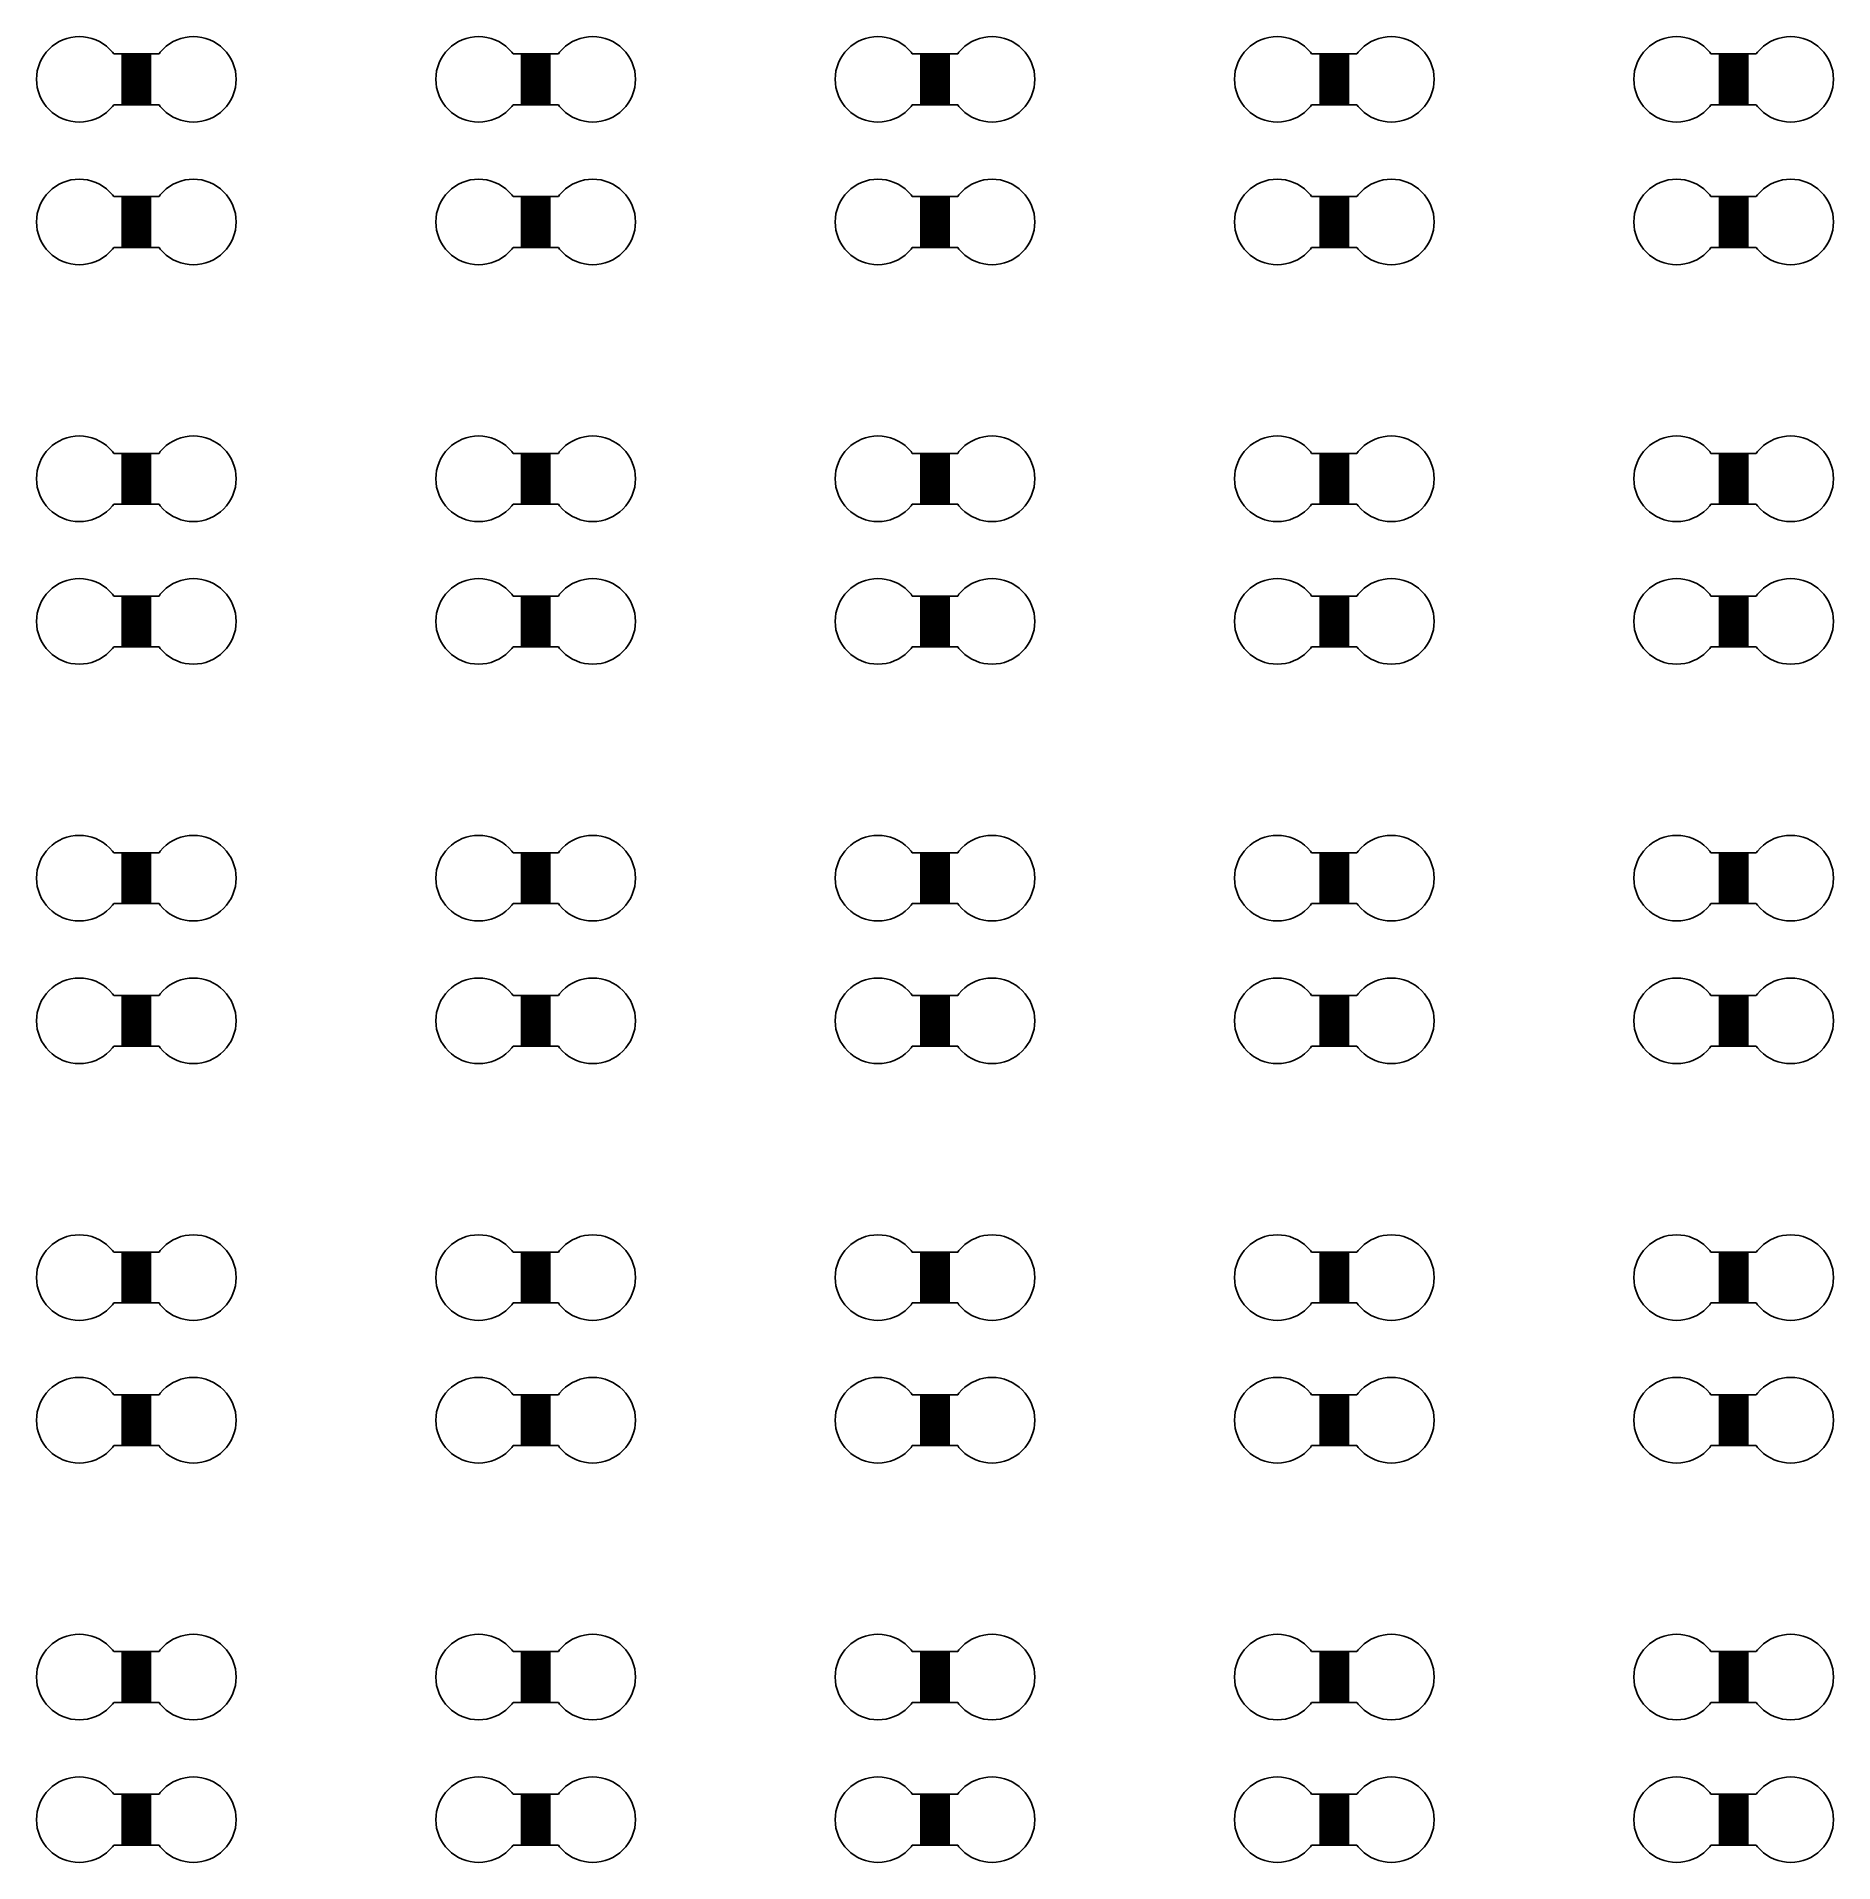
# Model space of a CAD drawing. Extents: x 3.5 to 66.5, y 3 to 67.
import ezdxf

# ---------------------------------------------------------------- set-up
doc = ezdxf.new("R2010")
doc.units = 0

msp = doc.modelspace()

# ---------------------------------------------------------------- linework, layer by layer
for p, q in [((3.93935, 66.5607), (3.84048, 66.4516)), ((4.04842, 66.6595), (3.93935, 66.5607)), ((4.16666, 66.7472), (4.04842, 66.6595)), ((4.29291, 66.8229), (4.16666, 66.7472)), ((4.42598, 66.8858), (4.29291, 66.8229)), ((4.56458, 66.9354), (4.42598, 66.8858)), ((4.70737, 66.9712), (4.56458, 66.9354)), ((4.85298, 66.9928), (4.70737, 66.9712)), ((5, 67), (4.85298, 66.9928)), ((5.14703, 66.9928), (5, 67)), ((5.29265, 66.9712), (5.14703, 66.9928)), ((5.43544, 66.9354), (5.29265, 66.9712)), ((5.57404, 66.8858), (5.43544, 66.9354)), ((5.70711, 66.8229), (5.57404, 66.8858)), ((5.83336, 66.7472), (5.70711, 66.8229)), ((5.9516, 66.6595), (5.83336, 66.7472)), ((6.06067, 66.5607), (5.9516, 66.6595)), ((6.15953, 66.4516), (6.06067, 66.5607)), ((7.93933, 66.5607), (7.84047, 66.4516)), ((8.0484, 66.6595), (7.93933, 66.5607)), ((8.16664, 66.7472), (8.0484, 66.6595)), ((8.29289, 66.8229), (8.16664, 66.7472)), ((8.42596, 66.8858), (8.29289, 66.8229)), ((8.56456, 66.9354), (8.42596, 66.8858)), ((8.70735, 66.9712), (8.56456, 66.9354)), ((8.85297, 66.9928), (8.70735, 66.9712)), ((9, 67), (8.85297, 66.9928)), ((9.14702, 66.9928), (9, 67)), ((9.29263, 66.9712), (9.14702, 66.9928)), ((9.43542, 66.9354), (9.29263, 66.9712)), ((9.57402, 66.8858), (9.43542, 66.9354)), ((9.70709, 66.8229), (9.57402, 66.8858)), ((9.83334, 66.7472), (9.70709, 66.8229)), ((9.95158, 66.6595), (9.83334, 66.7472)), ((10.0607, 66.5607), (9.95158, 66.6595)), ((10.1595, 66.4516), (10.0607, 66.5607)), ((17.9393, 66.5607), (17.8405, 66.4516)), ((18.0484, 66.6595), (17.9393, 66.5607)), ((18.1667, 66.7472), (18.0484, 66.6595)), ((18.2929, 66.8229), (18.1667, 66.7472)), ((18.426, 66.8858), (18.2929, 66.8229)), ((18.5646, 66.9354), (18.426, 66.8858)), ((18.7074, 66.9712), (18.5646, 66.9354)), ((18.853, 66.9928), (18.7074, 66.9712)), ((19, 67), (18.853, 66.9928)), ((19.147, 66.9928), (19, 67)), ((19.2926, 66.9712), (19.147, 66.9928)), ((19.4354, 66.9354), (19.2926, 66.9712)), ((19.574, 66.8858), (19.4354, 66.9354)), ((19.7071, 66.8229), (19.574, 66.8858)), ((19.8334, 66.7472), (19.7071, 66.8229)), ((19.9516, 66.6595), (19.8334, 66.7472)), ((20.0607, 66.5607), (19.9516, 66.6595)), ((20.1595, 66.4516), (20.0607, 66.5607)), ((21.9393, 66.5607), (21.8405, 66.4516)), ((22.0484, 66.6595), (21.9393, 66.5607)), ((22.1666, 66.7472), (22.0484, 66.6595)), ((22.2929, 66.8229), (22.1666, 66.7472)), ((22.426, 66.8858), (22.2929, 66.8229)), ((22.5646, 66.9354), (22.426, 66.8858)), ((22.7074, 66.9712), (22.5646, 66.9354)), ((22.853, 66.9928), (22.7074, 66.9712)), ((23, 67), (22.853, 66.9928)), ((23.147, 66.9928), (23, 67)), ((23.2926, 66.9712), (23.147, 66.9928)), ((23.4354, 66.9354), (23.2926, 66.9712)), ((23.574, 66.8858), (23.4354, 66.9354)), ((23.7071, 66.8229), (23.574, 66.8858)), ((23.8333, 66.7472), (23.7071, 66.8229)), ((23.9516, 66.6595), (23.8333, 66.7472)), ((24.0607, 66.5607), (23.9516, 66.6595)), ((24.1595, 66.4516), (24.0607, 66.5607)), ((31.9393, 66.5607), (31.8405, 66.4516)), ((32.0484, 66.6595), (31.9393, 66.5607)), ((32.1667, 66.7472), (32.0484, 66.6595)), ((32.2929, 66.8229), (32.1667, 66.7472)), ((32.426, 66.8858), (32.2929, 66.8229)), ((32.5646, 66.9354), (32.426, 66.8858)), ((32.7074, 66.9712), (32.5646, 66.9354)), ((32.853, 66.9928), (32.7074, 66.9712)), ((33, 67), (32.853, 66.9928)), ((33.147, 66.9928), (33, 67)), ((33.2926, 66.9712), (33.147, 66.9928)), ((33.4354, 66.9354), (33.2926, 66.9712)), ((33.574, 66.8858), (33.4354, 66.9354)), ((33.7071, 66.8229), (33.574, 66.8858)), ((33.8334, 66.7472), (33.7071, 66.8229)), ((33.9516, 66.6595), (33.8334, 66.7472)), ((34.0607, 66.5607), (33.9516, 66.6595)), ((34.1595, 66.4516), (34.0607, 66.5607)), ((35.9393, 66.5607), (35.8405, 66.4516)), ((36.0484, 66.6595), (35.9393, 66.5607)), ((36.1666, 66.7472), (36.0484, 66.6595)), ((36.2929, 66.8229), (36.1666, 66.7472)), ((36.426, 66.8858), (36.2929, 66.8229)), ((36.5646, 66.9354), (36.426, 66.8858)), ((36.7074, 66.9712), (36.5646, 66.9354)), ((36.853, 66.9928), (36.7074, 66.9712)), ((37, 67), (36.853, 66.9928)), ((37.147, 66.9928), (37, 67)), ((37.2926, 66.9712), (37.147, 66.9928)), ((37.4354, 66.9354), (37.2926, 66.9712)), ((37.574, 66.8858), (37.4354, 66.9354)), ((37.7071, 66.8229), (37.574, 66.8858)), ((37.8333, 66.7472), (37.7071, 66.8229)), ((37.9516, 66.6595), (37.8333, 66.7472)), ((38.0607, 66.5607), (37.9516, 66.6595)), ((38.1595, 66.4516), (38.0607, 66.5607)), ((45.9393, 66.5607), (45.8405, 66.4516)), ((46.0484, 66.6595), (45.9393, 66.5607)), ((46.1667, 66.7472), (46.0484, 66.6595)), ((46.2929, 66.8229), (46.1667, 66.7472)), ((46.426, 66.8858), (46.2929, 66.8229)), ((46.5646, 66.9354), (46.426, 66.8858)), ((46.7074, 66.9712), (46.5646, 66.9354)), ((46.853, 66.9928), (46.7074, 66.9712)), ((47, 67), (46.853, 66.9928)), ((47.147, 66.9928), (47, 67)), ((47.2926, 66.9712), (47.147, 66.9928)), ((47.4354, 66.9354), (47.2926, 66.9712)), ((47.574, 66.8858), (47.4354, 66.9354)), ((47.7071, 66.8229), (47.574, 66.8858)), ((47.8334, 66.7472), (47.7071, 66.8229)), ((47.9516, 66.6595), (47.8334, 66.7472)), ((48.0607, 66.5607), (47.9516, 66.6595)), ((48.1595, 66.4516), (48.0607, 66.5607)), ((49.9393, 66.5607), (49.8405, 66.4516)), ((50.0484, 66.6595), (49.9393, 66.5607)), ((50.1666, 66.7472), (50.0484, 66.6595)), ((50.2929, 66.8229), (50.1666, 66.7472)), ((50.426, 66.8858), (50.2929, 66.8229)), ((50.5646, 66.9354), (50.426, 66.8858)), ((50.7074, 66.9712), (50.5646, 66.9354)), ((50.853, 66.9928), (50.7074, 66.9712)), ((51, 67), (50.853, 66.9928)), ((51.147, 66.9928), (51, 67)), ((51.2926, 66.9712), (51.147, 66.9928)), ((51.4354, 66.9354), (51.2926, 66.9712)), ((51.574, 66.8858), (51.4354, 66.9354)), ((51.7071, 66.8229), (51.574, 66.8858)), ((51.8333, 66.7472), (51.7071, 66.8229)), ((51.9516, 66.6595), (51.8333, 66.7472)), ((52.0607, 66.5607), (51.9516, 66.6595)), ((52.1595, 66.4516), (52.0607, 66.5607)), ((59.9393, 66.5607), (59.8405, 66.4516)), ((60.0484, 66.6595), (59.9393, 66.5607)), ((60.1667, 66.7472), (60.0484, 66.6595)), ((60.2929, 66.8229), (60.1667, 66.7472)), ((60.426, 66.8858), (60.2929, 66.8229)), ((60.5646, 66.9354), (60.426, 66.8858)), ((60.7074, 66.9712), (60.5646, 66.9354)), ((60.853, 66.9928), (60.7074, 66.9712)), ((61, 67), (60.853, 66.9928)), ((61.147, 66.9928), (61, 67)), ((61.2926, 66.9712), (61.147, 66.9928)), ((61.4354, 66.9354), (61.2926, 66.9712)), ((61.574, 66.8858), (61.4354, 66.9354)), ((61.7071, 66.8229), (61.574, 66.8858)), ((61.8334, 66.7472), (61.7071, 66.8229)), ((61.9516, 66.6595), (61.8334, 66.7472)), ((62.0607, 66.5607), (61.9516, 66.6595)), ((62.1595, 66.4516), (62.0607, 66.5607)), ((63.9393, 66.5607), (63.8405, 66.4516)), ((64.0484, 66.6595), (63.9393, 66.5607)), ((64.1666, 66.7472), (64.0484, 66.6595)), ((64.2929, 66.8229), (64.1666, 66.7472)), ((64.426, 66.8858), (64.2929, 66.8229)), ((64.5646, 66.9354), (64.426, 66.8858)), ((64.7074, 66.9712), (64.5646, 66.9354)), ((64.853, 66.9928), (64.7074, 66.9712)), ((65, 67), (64.853, 66.9928)), ((65.147, 66.9928), (65, 67)), ((65.2926, 66.9712), (65.147, 66.9928)), ((65.4354, 66.9354), (65.2926, 66.9712)), ((65.574, 66.8858), (65.4354, 66.9354)), ((65.7071, 66.8229), (65.574, 66.8858)), ((65.8333, 66.7472), (65.7071, 66.8229)), ((65.9516, 66.6595), (65.8333, 66.7472)), ((66.0607, 66.5607), (65.9516, 66.6595)), ((66.1595, 66.4516), (66.0607, 66.5607)), ((3.56459, 65.9354), (3.52882, 65.7926)), ((3.61418, 66.074), (3.56459, 65.9354)), ((3.67712, 66.2071), (3.61418, 66.074)), ((3.75281, 66.3333), (3.67712, 66.2071)), ((3.84048, 66.4516), (3.75281, 66.3333)), ((6.2052, 66.39), (6.15953, 66.4516)), ((7.7948, 66.39), (6.2052, 66.39)), ((6.5, 66.36), (6.5, 66.38)), ((6.5, 66.38), (7.5, 66.38)), ((7.5, 66.36), (6.5, 66.36)), ((6.5, 66.33), (6.5, 66.35)), ((6.5, 66.35), (7.5, 66.35)), ((7.5, 66.33), (6.5, 66.33)), ((6.5, 66.3), (6.5, 66.32)), ((6.5, 66.32), (7.5, 66.32)), ((7.5, 66.3), (6.5, 66.3)), ((6.5, 66.27), (6.5, 66.29)), ((6.5, 66.29), (7.5, 66.29)), ((7.5, 66.27), (6.5, 66.27)), ((6.5, 66.24), (6.5, 66.26)), ((6.5, 66.26), (7.5, 66.26)), ((7.5, 66.24), (6.5, 66.24)), ((6.5, 66.21), (6.5, 66.23)), ((6.5, 66.23), (7.5, 66.23)), ((7.5, 66.21), (6.5, 66.21)), ((6.5, 66.18), (6.5, 66.2)), ((6.5, 66.2), (7.5, 66.2)), ((7.5, 66.18), (6.5, 66.18)), ((6.5, 66.15), (6.5, 66.17)), ((6.5, 66.17), (7.5, 66.17)), ((7.5, 66.15), (6.5, 66.15)), ((6.5, 66.12), (6.5, 66.14)), ((6.5, 66.14), (7.5, 66.14)), ((7.5, 66.12), (6.5, 66.12)), ((6.5, 66.09), (6.5, 66.11)), ((6.5, 66.11), (7.5, 66.11)), ((7.5, 66.09), (6.5, 66.09)), ((6.5, 66.06), (6.5, 66.08)), ((6.5, 66.08), (7.5, 66.08)), ((7.5, 66.06), (6.5, 66.06)), ((6.5, 66.03), (6.5, 66.05)), ((6.5, 66.05), (7.5, 66.05)), ((7.5, 66.03), (6.5, 66.03)), ((6.5, 66), (6.5, 66.02)), ((6.5, 66.02), (7.5, 66.02)), ((7.5, 66), (6.5, 66)), ((6.5, 65.97), (6.5, 65.99)), ((6.5, 65.99), (7.5, 65.99)), ((7.5, 65.97), (6.5, 65.97)), ((6.5, 65.94), (6.5, 65.96)), ((6.5, 65.96), (7.5, 65.96)), ((7.5, 65.94), (6.5, 65.94)), ((6.5, 65.91), (6.5, 65.93)), ((6.5, 65.93), (7.5, 65.93)), ((7.5, 66.38), (7.5, 66.36)), ((7.5, 66.35), (7.5, 66.33)), ((7.5, 66.32), (7.5, 66.3)), ((7.5, 66.29), (7.5, 66.27)), ((7.5, 66.26), (7.5, 66.24)), ((7.5, 66.23), (7.5, 66.21)), ((7.5, 66.2), (7.5, 66.18)), ((7.5, 66.17), (7.5, 66.15)), ((7.5, 66.14), (7.5, 66.12)), ((7.5, 66.11), (7.5, 66.09)), ((7.5, 66.08), (7.5, 66.06)), ((7.5, 66.05), (7.5, 66.03)), ((7.5, 66.02), (7.5, 66)), ((7.5, 65.99), (7.5, 65.97)), ((7.5, 65.96), (7.5, 65.94)), ((7.5, 65.93), (7.5, 65.91)), ((7.84047, 66.4516), (7.7948, 66.39)), ((10.2472, 66.3333), (10.1595, 66.4516)), ((10.3229, 66.2071), (10.2472, 66.3333)), ((10.3858, 66.074), (10.3229, 66.2071)), ((10.4354, 65.9354), (10.3858, 66.074)), ((10.4712, 65.7926), (10.4354, 65.9354)), ((17.5646, 65.9354), (17.5288, 65.7926)), ((17.6142, 66.074), (17.5646, 65.9354)), ((17.6771, 66.2071), (17.6142, 66.074)), ((17.7528, 66.3333), (17.6771, 66.2071)), ((17.8405, 66.4516), (17.7528, 66.3333)), ((20.2052, 66.39), (20.1595, 66.4516)), ((21.7948, 66.39), (20.2052, 66.39)), ((20.5, 66.36), (20.5, 66.38)), ((20.5, 66.38), (21.5, 66.38)), ((21.5, 66.36), (20.5, 66.36)), ((20.5, 66.33), (20.5, 66.35)), ((20.5, 66.35), (21.5, 66.35)), ((21.5, 66.33), (20.5, 66.33)), ((20.5, 66.3), (20.5, 66.32)), ((20.5, 66.32), (21.5, 66.32)), ((21.5, 66.3), (20.5, 66.3)), ((20.5, 66.27), (20.5, 66.29)), ((20.5, 66.29), (21.5, 66.29)), ((21.5, 66.27), (20.5, 66.27)), ((20.5, 66.24), (20.5, 66.26)), ((20.5, 66.26), (21.5, 66.26)), ((21.5, 66.24), (20.5, 66.24)), ((20.5, 66.21), (20.5, 66.23)), ((20.5, 66.23), (21.5, 66.23)), ((21.5, 66.21), (20.5, 66.21)), ((20.5, 66.18), (20.5, 66.2)), ((20.5, 66.2), (21.5, 66.2)), ((21.5, 66.18), (20.5, 66.18)), ((20.5, 66.15), (20.5, 66.17)), ((20.5, 66.17), (21.5, 66.17)), ((21.5, 66.15), (20.5, 66.15)), ((20.5, 66.12), (20.5, 66.14)), ((20.5, 66.14), (21.5, 66.14)), ((21.5, 66.12), (20.5, 66.12)), ((20.5, 66.09), (20.5, 66.11)), ((20.5, 66.11), (21.5, 66.11)), ((21.5, 66.09), (20.5, 66.09)), ((20.5, 66.06), (20.5, 66.08)), ((20.5, 66.08), (21.5, 66.08)), ((21.5, 66.06), (20.5, 66.06)), ((20.5, 66.03), (20.5, 66.05)), ((20.5, 66.05), (21.5, 66.05)), ((21.5, 66.03), (20.5, 66.03)), ((20.5, 66), (20.5, 66.02)), ((20.5, 66.02), (21.5, 66.02)), ((21.5, 66), (20.5, 66)), ((20.5, 65.97), (20.5, 65.99)), ((20.5, 65.99), (21.5, 65.99)), ((21.5, 65.97), (20.5, 65.97)), ((20.5, 65.94), (20.5, 65.96)), ((20.5, 65.96), (21.5, 65.96)), ((21.5, 65.94), (20.5, 65.94)), ((20.5, 65.91), (20.5, 65.93)), ((20.5, 65.93), (21.5, 65.93)), ((21.5, 66.38), (21.5, 66.36)), ((21.5, 66.35), (21.5, 66.33)), ((21.5, 66.32), (21.5, 66.3)), ((21.5, 66.29), (21.5, 66.27)), ((21.5, 66.26), (21.5, 66.24)), ((21.5, 66.23), (21.5, 66.21)), ((21.5, 66.2), (21.5, 66.18)), ((21.5, 66.17), (21.5, 66.15)), ((21.5, 66.14), (21.5, 66.12)), ((21.5, 66.11), (21.5, 66.09)), ((21.5, 66.08), (21.5, 66.06)), ((21.5, 66.05), (21.5, 66.03)), ((21.5, 66.02), (21.5, 66)), ((21.5, 65.99), (21.5, 65.97)), ((21.5, 65.96), (21.5, 65.94)), ((21.5, 65.93), (21.5, 65.91)), ((21.8405, 66.4516), (21.7948, 66.39)), ((24.2472, 66.3333), (24.1595, 66.4516)), ((24.3229, 66.2071), (24.2472, 66.3333)), ((24.3858, 66.074), (24.3229, 66.2071)), ((24.4354, 65.9354), (24.3858, 66.074)), ((24.4712, 65.7926), (24.4354, 65.9354)), ((31.5646, 65.9354), (31.5288, 65.7926)), ((31.6142, 66.074), (31.5646, 65.9354)), ((31.6771, 66.2071), (31.6142, 66.074)), ((31.7528, 66.3333), (31.6771, 66.2071)), ((31.8405, 66.4516), (31.7528, 66.3333)), ((34.2052, 66.39), (34.1595, 66.4516)), ((35.7948, 66.39), (34.2052, 66.39)), ((34.5, 66.36), (34.5, 66.38)), ((34.5, 66.38), (35.5, 66.38)), ((35.5, 66.36), (34.5, 66.36)), ((34.5, 66.33), (34.5, 66.35)), ((34.5, 66.35), (35.5, 66.35)), ((35.5, 66.33), (34.5, 66.33)), ((34.5, 66.3), (34.5, 66.32)), ((34.5, 66.32), (35.5, 66.32)), ((35.5, 66.3), (34.5, 66.3)), ((34.5, 66.27), (34.5, 66.29)), ((34.5, 66.29), (35.5, 66.29)), ((35.5, 66.27), (34.5, 66.27)), ((34.5, 66.24), (34.5, 66.26)), ((34.5, 66.26), (35.5, 66.26)), ((35.5, 66.24), (34.5, 66.24)), ((34.5, 66.21), (34.5, 66.23)), ((34.5, 66.23), (35.5, 66.23)), ((35.5, 66.21), (34.5, 66.21)), ((34.5, 66.18), (34.5, 66.2)), ((34.5, 66.2), (35.5, 66.2)), ((35.5, 66.18), (34.5, 66.18)), ((34.5, 66.15), (34.5, 66.17)), ((34.5, 66.17), (35.5, 66.17)), ((35.5, 66.15), (34.5, 66.15)), ((34.5, 66.12), (34.5, 66.14)), ((34.5, 66.14), (35.5, 66.14)), ((35.5, 66.12), (34.5, 66.12)), ((34.5, 66.09), (34.5, 66.11)), ((34.5, 66.11), (35.5, 66.11)), ((35.5, 66.09), (34.5, 66.09)), ((34.5, 66.06), (34.5, 66.08)), ((34.5, 66.08), (35.5, 66.08)), ((35.5, 66.06), (34.5, 66.06)), ((34.5, 66.03), (34.5, 66.05)), ((34.5, 66.05), (35.5, 66.05)), ((35.5, 66.03), (34.5, 66.03)), ((34.5, 66), (34.5, 66.02)), ((34.5, 66.02), (35.5, 66.02)), ((35.5, 66), (34.5, 66)), ((34.5, 65.97), (34.5, 65.99)), ((34.5, 65.99), (35.5, 65.99)), ((35.5, 65.97), (34.5, 65.97)), ((34.5, 65.94), (34.5, 65.96)), ((34.5, 65.96), (35.5, 65.96)), ((35.5, 65.94), (34.5, 65.94)), ((34.5, 65.91), (34.5, 65.93)), ((34.5, 65.93), (35.5, 65.93)), ((35.5, 66.38), (35.5, 66.36)), ((35.5, 66.35), (35.5, 66.33)), ((35.5, 66.32), (35.5, 66.3)), ((35.5, 66.29), (35.5, 66.27)), ((35.5, 66.26), (35.5, 66.24)), ((35.5, 66.23), (35.5, 66.21)), ((35.5, 66.2), (35.5, 66.18)), ((35.5, 66.17), (35.5, 66.15)), ((35.5, 66.14), (35.5, 66.12)), ((35.5, 66.11), (35.5, 66.09)), ((35.5, 66.08), (35.5, 66.06)), ((35.5, 66.05), (35.5, 66.03)), ((35.5, 66.02), (35.5, 66)), ((35.5, 65.99), (35.5, 65.97)), ((35.5, 65.96), (35.5, 65.94)), ((35.5, 65.93), (35.5, 65.91)), ((35.8405, 66.4516), (35.7948, 66.39)), ((38.2472, 66.3333), (38.1595, 66.4516)), ((38.3229, 66.2071), (38.2472, 66.3333)), ((38.3858, 66.074), (38.3229, 66.2071)), ((38.4354, 65.9354), (38.3858, 66.074)), ((38.4712, 65.7926), (38.4354, 65.9354)), ((45.5646, 65.9354), (45.5288, 65.7926)), ((45.6142, 66.074), (45.5646, 65.9354)), ((45.6771, 66.2071), (45.6142, 66.074)), ((45.7528, 66.3333), (45.6771, 66.2071)), ((45.8405, 66.4516), (45.7528, 66.3333)), ((48.2052, 66.39), (48.1595, 66.4516)), ((49.7948, 66.39), (48.2052, 66.39)), ((48.5, 66.36), (48.5, 66.38)), ((48.5, 66.38), (49.5, 66.38)), ((49.5, 66.36), (48.5, 66.36)), ((48.5, 66.33), (48.5, 66.35)), ((48.5, 66.35), (49.5, 66.35)), ((49.5, 66.33), (48.5, 66.33)), ((48.5, 66.3), (48.5, 66.32)), ((48.5, 66.32), (49.5, 66.32)), ((49.5, 66.3), (48.5, 66.3)), ((48.5, 66.27), (48.5, 66.29)), ((48.5, 66.29), (49.5, 66.29)), ((49.5, 66.27), (48.5, 66.27)), ((48.5, 66.24), (48.5, 66.26)), ((48.5, 66.26), (49.5, 66.26)), ((49.5, 66.24), (48.5, 66.24)), ((48.5, 66.21), (48.5, 66.23)), ((48.5, 66.23), (49.5, 66.23)), ((49.5, 66.21), (48.5, 66.21)), ((48.5, 66.18), (48.5, 66.2)), ((48.5, 66.2), (49.5, 66.2)), ((49.5, 66.18), (48.5, 66.18)), ((48.5, 66.15), (48.5, 66.17)), ((48.5, 66.17), (49.5, 66.17)), ((49.5, 66.15), (48.5, 66.15)), ((48.5, 66.12), (48.5, 66.14)), ((48.5, 66.14), (49.5, 66.14)), ((49.5, 66.12), (48.5, 66.12)), ((48.5, 66.09), (48.5, 66.11)), ((48.5, 66.11), (49.5, 66.11)), ((49.5, 66.09), (48.5, 66.09)), ((48.5, 66.06), (48.5, 66.08)), ((48.5, 66.08), (49.5, 66.08)), ((49.5, 66.06), (48.5, 66.06)), ((48.5, 66.03), (48.5, 66.05)), ((48.5, 66.05), (49.5, 66.05)), ((49.5, 66.03), (48.5, 66.03)), ((48.5, 66), (48.5, 66.02)), ((48.5, 66.02), (49.5, 66.02)), ((49.5, 66), (48.5, 66)), ((48.5, 65.97), (48.5, 65.99)), ((48.5, 65.99), (49.5, 65.99)), ((49.5, 65.97), (48.5, 65.97)), ((48.5, 65.94), (48.5, 65.96)), ((48.5, 65.96), (49.5, 65.96)), ((49.5, 65.94), (48.5, 65.94)), ((48.5, 65.91), (48.5, 65.93)), ((48.5, 65.93), (49.5, 65.93)), ((49.5, 66.38), (49.5, 66.36)), ((49.5, 66.35), (49.5, 66.33)), ((49.5, 66.32), (49.5, 66.3)), ((49.5, 66.29), (49.5, 66.27)), ((49.5, 66.26), (49.5, 66.24)), ((49.5, 66.23), (49.5, 66.21)), ((49.5, 66.2), (49.5, 66.18)), ((49.5, 66.17), (49.5, 66.15)), ((49.5, 66.14), (49.5, 66.12)), ((49.5, 66.11), (49.5, 66.09)), ((49.5, 66.08), (49.5, 66.06)), ((49.5, 66.05), (49.5, 66.03)), ((49.5, 66.02), (49.5, 66)), ((49.5, 65.99), (49.5, 65.97)), ((49.5, 65.96), (49.5, 65.94)), ((49.5, 65.93), (49.5, 65.91)), ((49.8405, 66.4516), (49.7948, 66.39)), ((52.2472, 66.3333), (52.1595, 66.4516)), ((52.3229, 66.2071), (52.2472, 66.3333)), ((52.3858, 66.074), (52.3229, 66.2071)), ((52.4354, 65.9354), (52.3858, 66.074)), ((52.4712, 65.7926), (52.4354, 65.9354)), ((59.5646, 65.9354), (59.5288, 65.7926)), ((59.6142, 66.074), (59.5646, 65.9354)), ((59.6771, 66.2071), (59.6142, 66.074)), ((59.7528, 66.3333), (59.6771, 66.2071)), ((59.8405, 66.4516), (59.7528, 66.3333)), ((62.2052, 66.39), (62.1595, 66.4516)), ((63.7948, 66.39), (62.2052, 66.39)), ((62.5, 66.36), (62.5, 66.38)), ((62.5, 66.38), (63.5, 66.38)), ((63.5, 66.36), (62.5, 66.36)), ((62.5, 66.33), (62.5, 66.35)), ((62.5, 66.35), (63.5, 66.35)), ((63.5, 66.33), (62.5, 66.33)), ((62.5, 66.3), (62.5, 66.32)), ((62.5, 66.32), (63.5, 66.32)), ((63.5, 66.3), (62.5, 66.3)), ((62.5, 66.27), (62.5, 66.29)), ((62.5, 66.29), (63.5, 66.29)), ((63.5, 66.27), (62.5, 66.27)), ((62.5, 66.24), (62.5, 66.26)), ((62.5, 66.26), (63.5, 66.26)), ((63.5, 66.24), (62.5, 66.24)), ((62.5, 66.21), (62.5, 66.23)), ((62.5, 66.23), (63.5, 66.23)), ((63.5, 66.21), (62.5, 66.21)), ((62.5, 66.18), (62.5, 66.2)), ((62.5, 66.2), (63.5, 66.2)), ((63.5, 66.18), (62.5, 66.18)), ((62.5, 66.15), (62.5, 66.17)), ((62.5, 66.17), (63.5, 66.17)), ((63.5, 66.15), (62.5, 66.15)), ((62.5, 66.12), (62.5, 66.14)), ((62.5, 66.14), (63.5, 66.14)), ((63.5, 66.12), (62.5, 66.12)), ((62.5, 66.09), (62.5, 66.11)), ((62.5, 66.11), (63.5, 66.11)), ((63.5, 66.09), (62.5, 66.09)), ((62.5, 66.06), (62.5, 66.08)), ((62.5, 66.08), (63.5, 66.08)), ((63.5, 66.06), (62.5, 66.06)), ((62.5, 66.03), (62.5, 66.05)), ((62.5, 66.05), (63.5, 66.05)), ((63.5, 66.03), (62.5, 66.03)), ((62.5, 66), (62.5, 66.02)), ((62.5, 66.02), (63.5, 66.02)), ((63.5, 66), (62.5, 66)), ((62.5, 65.97), (62.5, 65.99)), ((62.5, 65.99), (63.5, 65.99)), ((63.5, 65.97), (62.5, 65.97)), ((62.5, 65.94), (62.5, 65.96)), ((62.5, 65.96), (63.5, 65.96)), ((63.5, 65.94), (62.5, 65.94)), ((62.5, 65.91), (62.5, 65.93)), ((62.5, 65.93), (63.5, 65.93)), ((63.5, 66.38), (63.5, 66.36)), ((63.5, 66.35), (63.5, 66.33)), ((63.5, 66.32), (63.5, 66.3)), ((63.5, 66.29), (63.5, 66.27)), ((63.5, 66.26), (63.5, 66.24)), ((63.5, 66.23), (63.5, 66.21)), ((63.5, 66.2), (63.5, 66.18)), ((63.5, 66.17), (63.5, 66.15)), ((63.5, 66.14), (63.5, 66.12)), ((63.5, 66.11), (63.5, 66.09)), ((63.5, 66.08), (63.5, 66.06)), ((63.5, 66.05), (63.5, 66.03)), ((63.5, 66.02), (63.5, 66)), ((63.5, 65.99), (63.5, 65.97)), ((63.5, 65.96), (63.5, 65.94)), ((63.5, 65.93), (63.5, 65.91)), ((63.8405, 66.4516), (63.7948, 66.39)), ((66.2472, 66.3333), (66.1595, 66.4516)), ((66.3229, 66.2071), (66.2472, 66.3333)), ((66.3858, 66.074), (66.3229, 66.2071)), ((66.4354, 65.9354), (66.3858, 66.074)), ((66.4712, 65.7926), (66.4354, 65.9354)), ((3.50723, 65.647), (3.5, 65.5)), ((3.5, 65.5), (3.50723, 65.353)), ((3.52882, 65.7926), (3.50723, 65.647)), ((3.50723, 65.353), (3.52882, 65.2074)), ((7.5, 65.91), (6.5, 65.91)), ((6.5, 65.88), (6.5, 65.9)), ((6.5, 65.9), (7.5, 65.9)), ((7.5, 65.88), (6.5, 65.88)), ((6.5, 65.85), (6.5, 65.87)), ((6.5, 65.87), (7.5, 65.87)), ((7.5, 65.85), (6.5, 65.85)), ((6.5, 65.82), (6.5, 65.84)), ((6.5, 65.84), (7.5, 65.84)), ((7.5, 65.82), (6.5, 65.82)), ((6.5, 65.79), (6.5, 65.81)), ((6.5, 65.81), (7.5, 65.81)), ((7.5, 65.79), (6.5, 65.79)), ((6.5, 65.76), (6.5, 65.78)), ((6.5, 65.78), (7.5, 65.78)), ((7.5, 65.76), (6.5, 65.76)), ((6.5, 65.73), (6.5, 65.75)), ((6.5, 65.75), (7.5, 65.75)), ((7.5, 65.73), (6.5, 65.73)), ((6.5, 65.7), (6.5, 65.72)), ((6.5, 65.72), (7.5, 65.72)), ((7.5, 65.7), (6.5, 65.7)), ((6.5, 65.67), (6.5, 65.69)), ((6.5, 65.69), (7.5, 65.69)), ((7.5, 65.67), (6.5, 65.67)), ((6.5, 65.64), (6.5, 65.66)), ((6.5, 65.66), (7.5, 65.66)), ((7.5, 65.64), (6.5, 65.64)), ((6.5, 65.61), (6.5, 65.63)), ((6.5, 65.63), (7.5, 65.63)), ((7.5, 65.61), (6.5, 65.61)), ((6.5, 65.58), (6.5, 65.6)), ((6.5, 65.6), (7.5, 65.6)), ((7.5, 65.58), (6.5, 65.58)), ((6.5, 65.55), (6.5, 65.57)), ((6.5, 65.57), (7.5, 65.57)), ((7.5, 65.55), (6.5, 65.55)), ((6.5, 65.52), (6.5, 65.54)), ((6.5, 65.54), (7.5, 65.54)), ((7.5, 65.52), (6.5, 65.52)), ((6.5, 65.49), (6.5, 65.51)), ((6.5, 65.51), (7.5, 65.51)), ((7.5, 65.49), (6.5, 65.49)), ((6.5, 65.46), (6.5, 65.48)), ((6.5, 65.48), (7.5, 65.48)), ((7.5, 65.46), (6.5, 65.46)), ((6.5, 65.43), (6.5, 65.45)), ((6.5, 65.45), (7.5, 65.45)), ((7.5, 65.43), (6.5, 65.43)), ((6.5, 65.4), (6.5, 65.42)), ((6.5, 65.42), (7.5, 65.42)), ((7.5, 65.4), (6.5, 65.4)), ((6.5, 65.37), (6.5, 65.39)), ((6.5, 65.39), (7.5, 65.39)), ((7.5, 65.37), (6.5, 65.37)), ((6.5, 65.34), (6.5, 65.36)), ((6.5, 65.36), (7.5, 65.36)), ((7.5, 65.34), (6.5, 65.34)), ((6.5, 65.31), (6.5, 65.33)), ((6.5, 65.33), (7.5, 65.33)), ((7.5, 65.31), (6.5, 65.31)), ((6.5, 65.28), (6.5, 65.3)), ((6.5, 65.3), (7.5, 65.3)), ((7.5, 65.28), (6.5, 65.28)), ((7.5, 65.9), (7.5, 65.88)), ((7.5, 65.87), (7.5, 65.85)), ((7.5, 65.84), (7.5, 65.82)), ((7.5, 65.81), (7.5, 65.79)), ((7.5, 65.78), (7.5, 65.76)), ((7.5, 65.75), (7.5, 65.73)), ((7.5, 65.72), (7.5, 65.7)), ((7.5, 65.69), (7.5, 65.67)), ((7.5, 65.66), (7.5, 65.64)), ((7.5, 65.63), (7.5, 65.61)), ((7.5, 65.6), (7.5, 65.58)), ((7.5, 65.57), (7.5, 65.55)), ((7.5, 65.54), (7.5, 65.52)), ((7.5, 65.51), (7.5, 65.49)), ((7.5, 65.48), (7.5, 65.46)), ((7.5, 65.45), (7.5, 65.43)), ((7.5, 65.42), (7.5, 65.4)), ((7.5, 65.39), (7.5, 65.37)), ((7.5, 65.36), (7.5, 65.34)), ((7.5, 65.33), (7.5, 65.31)), ((7.5, 65.3), (7.5, 65.28)), ((10.4928, 65.647), (10.4712, 65.7926)), ((10.4712, 65.2074), (10.4928, 65.353)), ((10.5, 65.5), (10.4928, 65.647)), ((10.4928, 65.353), (10.5, 65.5)), ((17.5072, 65.647), (17.5, 65.5)), ((17.5, 65.5), (17.5072, 65.353)), ((17.5288, 65.7926), (17.5072, 65.647)), ((17.5072, 65.353), (17.5288, 65.2074)), ((21.5, 65.91), (20.5, 65.91)), ((20.5, 65.88), (20.5, 65.9)), ((20.5, 65.9), (21.5, 65.9)), ((21.5, 65.88), (20.5, 65.88)), ((20.5, 65.85), (20.5, 65.87)), ((20.5, 65.87), (21.5, 65.87)), ((21.5, 65.85), (20.5, 65.85)), ((20.5, 65.82), (20.5, 65.84)), ((20.5, 65.84), (21.5, 65.84)), ((21.5, 65.82), (20.5, 65.82)), ((20.5, 65.79), (20.5, 65.81)), ((20.5, 65.81), (21.5, 65.81)), ((21.5, 65.79), (20.5, 65.79)), ((20.5, 65.76), (20.5, 65.78)), ((20.5, 65.78), (21.5, 65.78)), ((21.5, 65.76), (20.5, 65.76)), ((20.5, 65.73), (20.5, 65.75)), ((20.5, 65.75), (21.5, 65.75)), ((21.5, 65.73), (20.5, 65.73)), ((20.5, 65.7), (20.5, 65.72)), ((20.5, 65.72), (21.5, 65.72)), ((21.5, 65.7), (20.5, 65.7)), ((20.5, 65.67), (20.5, 65.69)), ((20.5, 65.69), (21.5, 65.69)), ((21.5, 65.67), (20.5, 65.67)), ((20.5, 65.64), (20.5, 65.66)), ((20.5, 65.66), (21.5, 65.66)), ((21.5, 65.64), (20.5, 65.64)), ((20.5, 65.61), (20.5, 65.63)), ((20.5, 65.63), (21.5, 65.63)), ((21.5, 65.61), (20.5, 65.61)), ((20.5, 65.58), (20.5, 65.6)), ((20.5, 65.6), (21.5, 65.6)), ((21.5, 65.58), (20.5, 65.58)), ((20.5, 65.55), (20.5, 65.57)), ((20.5, 65.57), (21.5, 65.57)), ((21.5, 65.55), (20.5, 65.55)), ((20.5, 65.52), (20.5, 65.54)), ((20.5, 65.54), (21.5, 65.54)), ((21.5, 65.52), (20.5, 65.52)), ((20.5, 65.49), (20.5, 65.51)), ((20.5, 65.51), (21.5, 65.51)), ((21.5, 65.49), (20.5, 65.49)), ((20.5, 65.46), (20.5, 65.48)), ((20.5, 65.48), (21.5, 65.48)), ((21.5, 65.46), (20.5, 65.46)), ((20.5, 65.43), (20.5, 65.45)), ((20.5, 65.45), (21.5, 65.45)), ((21.5, 65.43), (20.5, 65.43)), ((20.5, 65.4), (20.5, 65.42)), ((20.5, 65.42), (21.5, 65.42)), ((21.5, 65.4), (20.5, 65.4)), ((20.5, 65.37), (20.5, 65.39)), ((20.5, 65.39), (21.5, 65.39)), ((21.5, 65.37), (20.5, 65.37)), ((20.5, 65.34), (20.5, 65.36)), ((20.5, 65.36), (21.5, 65.36)), ((21.5, 65.34), (20.5, 65.34)), ((20.5, 65.31), (20.5, 65.33)), ((20.5, 65.33), (21.5, 65.33)), ((21.5, 65.31), (20.5, 65.31)), ((20.5, 65.28), (20.5, 65.3)), ((20.5, 65.3), (21.5, 65.3)), ((21.5, 65.28), (20.5, 65.28)), ((21.5, 65.9), (21.5, 65.88)), ((21.5, 65.87), (21.5, 65.85)), ((21.5, 65.84), (21.5, 65.82)), ((21.5, 65.81), (21.5, 65.79)), ((21.5, 65.78), (21.5, 65.76)), ((21.5, 65.75), (21.5, 65.73)), ((21.5, 65.72), (21.5, 65.7)), ((21.5, 65.69), (21.5, 65.67)), ((21.5, 65.66), (21.5, 65.64)), ((21.5, 65.63), (21.5, 65.61)), ((21.5, 65.6), (21.5, 65.58)), ((21.5, 65.57), (21.5, 65.55)), ((21.5, 65.54), (21.5, 65.52)), ((21.5, 65.51), (21.5, 65.49)), ((21.5, 65.48), (21.5, 65.46)), ((21.5, 65.45), (21.5, 65.43)), ((21.5, 65.42), (21.5, 65.4)), ((21.5, 65.39), (21.5, 65.37)), ((21.5, 65.36), (21.5, 65.34)), ((21.5, 65.33), (21.5, 65.31)), ((21.5, 65.3), (21.5, 65.28)), ((24.4928, 65.647), (24.4712, 65.7926)), ((24.4712, 65.2074), (24.4928, 65.353)), ((24.5, 65.5), (24.4928, 65.647)), ((24.4928, 65.353), (24.5, 65.5)), ((31.5072, 65.647), (31.5, 65.5)), ((31.5, 65.5), (31.5072, 65.353)), ((31.5288, 65.7926), (31.5072, 65.647)), ((31.5072, 65.353), (31.5288, 65.2074)), ((35.5, 65.91), (34.5, 65.91)), ((34.5, 65.88), (34.5, 65.9)), ((34.5, 65.9), (35.5, 65.9)), ((35.5, 65.88), (34.5, 65.88)), ((34.5, 65.85), (34.5, 65.87)), ((34.5, 65.87), (35.5, 65.87)), ((35.5, 65.85), (34.5, 65.85)), ((34.5, 65.82), (34.5, 65.84)), ((34.5, 65.84), (35.5, 65.84)), ((35.5, 65.82), (34.5, 65.82)), ((34.5, 65.79), (34.5, 65.81)), ((34.5, 65.81), (35.5, 65.81)), ((35.5, 65.79), (34.5, 65.79)), ((34.5, 65.76), (34.5, 65.78)), ((34.5, 65.78), (35.5, 65.78)), ((35.5, 65.76), (34.5, 65.76)), ((34.5, 65.73), (34.5, 65.75)), ((34.5, 65.75), (35.5, 65.75)), ((35.5, 65.73), (34.5, 65.73)), ((34.5, 65.7), (34.5, 65.72)), ((34.5, 65.72), (35.5, 65.72)), ((35.5, 65.7), (34.5, 65.7)), ((34.5, 65.67), (34.5, 65.69)), ((34.5, 65.69), (35.5, 65.69)), ((35.5, 65.67), (34.5, 65.67)), ((34.5, 65.64), (34.5, 65.66)), ((34.5, 65.66), (35.5, 65.66)), ((35.5, 65.64), (34.5, 65.64)), ((34.5, 65.61), (34.5, 65.63)), ((34.5, 65.63), (35.5, 65.63)), ((35.5, 65.61), (34.5, 65.61)), ((34.5, 65.58), (34.5, 65.6)), ((34.5, 65.6), (35.5, 65.6)), ((35.5, 65.58), (34.5, 65.58)), ((34.5, 65.55), (34.5, 65.57)), ((34.5, 65.57), (35.5, 65.57)), ((35.5, 65.55), (34.5, 65.55)), ((34.5, 65.52), (34.5, 65.54)), ((34.5, 65.54), (35.5, 65.54)), ((35.5, 65.52), (34.5, 65.52)), ((34.5, 65.49), (34.5, 65.51)), ((34.5, 65.51), (35.5, 65.51)), ((35.5, 65.49), (34.5, 65.49)), ((34.5, 65.46), (34.5, 65.48)), ((34.5, 65.48), (35.5, 65.48)), ((35.5, 65.46), (34.5, 65.46)), ((34.5, 65.43), (34.5, 65.45)), ((34.5, 65.45), (35.5, 65.45)), ((35.5, 65.43), (34.5, 65.43)), ((34.5, 65.4), (34.5, 65.42)), ((34.5, 65.42), (35.5, 65.42)), ((35.5, 65.4), (34.5, 65.4)), ((34.5, 65.37), (34.5, 65.39)), ((34.5, 65.39), (35.5, 65.39)), ((35.5, 65.37), (34.5, 65.37)), ((34.5, 65.34), (34.5, 65.36)), ((34.5, 65.36), (35.5, 65.36)), ((35.5, 65.34), (34.5, 65.34)), ((34.5, 65.31), (34.5, 65.33)), ((34.5, 65.33), (35.5, 65.33)), ((35.5, 65.31), (34.5, 65.31)), ((34.5, 65.28), (34.5, 65.3)), ((34.5, 65.3), (35.5, 65.3)), ((35.5, 65.28), (34.5, 65.28)), ((35.5, 65.9), (35.5, 65.88)), ((35.5, 65.87), (35.5, 65.85)), ((35.5, 65.84), (35.5, 65.82)), ((35.5, 65.81), (35.5, 65.79)), ((35.5, 65.78), (35.5, 65.76)), ((35.5, 65.75), (35.5, 65.73)), ((35.5, 65.72), (35.5, 65.7)), ((35.5, 65.69), (35.5, 65.67)), ((35.5, 65.66), (35.5, 65.64)), ((35.5, 65.63), (35.5, 65.61)), ((35.5, 65.6), (35.5, 65.58)), ((35.5, 65.57), (35.5, 65.55)), ((35.5, 65.54), (35.5, 65.52)), ((35.5, 65.51), (35.5, 65.49)), ((35.5, 65.48), (35.5, 65.46)), ((35.5, 65.45), (35.5, 65.43)), ((35.5, 65.42), (35.5, 65.4)), ((35.5, 65.39), (35.5, 65.37)), ((35.5, 65.36), (35.5, 65.34)), ((35.5, 65.33), (35.5, 65.31)), ((35.5, 65.3), (35.5, 65.28)), ((38.4928, 65.647), (38.4712, 65.7926)), ((38.4712, 65.2074), (38.4928, 65.353)), ((38.5, 65.5), (38.4928, 65.647)), ((38.4928, 65.353), (38.5, 65.5)), ((45.5072, 65.647), (45.5, 65.5)), ((45.5, 65.5), (45.5072, 65.353)), ((45.5288, 65.7926), (45.5072, 65.647)), ((45.5072, 65.353), (45.5288, 65.2074)), ((49.5, 65.91), (48.5, 65.91)), ((48.5, 65.88), (48.5, 65.9)), ((48.5, 65.9), (49.5, 65.9)), ((49.5, 65.88), (48.5, 65.88)), ((48.5, 65.85), (48.5, 65.87)), ((48.5, 65.87), (49.5, 65.87)), ((49.5, 65.85), (48.5, 65.85)), ((48.5, 65.82), (48.5, 65.84)), ((48.5, 65.84), (49.5, 65.84)), ((49.5, 65.82), (48.5, 65.82)), ((48.5, 65.79), (48.5, 65.81)), ((48.5, 65.81), (49.5, 65.81)), ((49.5, 65.79), (48.5, 65.79)), ((48.5, 65.76), (48.5, 65.78)), ((48.5, 65.78), (49.5, 65.78)), ((49.5, 65.76), (48.5, 65.76)), ((48.5, 65.73), (48.5, 65.75)), ((48.5, 65.75), (49.5, 65.75)), ((49.5, 65.73), (48.5, 65.73)), ((48.5, 65.7), (48.5, 65.72)), ((48.5, 65.72), (49.5, 65.72)), ((49.5, 65.7), (48.5, 65.7)), ((48.5, 65.67), (48.5, 65.69)), ((48.5, 65.69), (49.5, 65.69)), ((49.5, 65.67), (48.5, 65.67)), ((48.5, 65.64), (48.5, 65.66)), ((48.5, 65.66), (49.5, 65.66)), ((49.5, 65.64), (48.5, 65.64)), ((48.5, 65.61), (48.5, 65.63)), ((48.5, 65.63), (49.5, 65.63)), ((49.5, 65.61), (48.5, 65.61)), ((48.5, 65.58), (48.5, 65.6)), ((48.5, 65.6), (49.5, 65.6)), ((49.5, 65.58), (48.5, 65.58)), ((48.5, 65.55), (48.5, 65.57)), ((48.5, 65.57), (49.5, 65.57)), ((49.5, 65.55), (48.5, 65.55)), ((48.5, 65.52), (48.5, 65.54)), ((48.5, 65.54), (49.5, 65.54)), ((49.5, 65.52), (48.5, 65.52)), ((48.5, 65.49), (48.5, 65.51)), ((48.5, 65.51), (49.5, 65.51)), ((49.5, 65.49), (48.5, 65.49)), ((48.5, 65.46), (48.5, 65.48)), ((48.5, 65.48), (49.5, 65.48)), ((49.5, 65.46), (48.5, 65.46)), ((48.5, 65.43), (48.5, 65.45)), ((48.5, 65.45), (49.5, 65.45)), ((49.5, 65.43), (48.5, 65.43)), ((48.5, 65.4), (48.5, 65.42)), ((48.5, 65.42), (49.5, 65.42)), ((49.5, 65.4), (48.5, 65.4)), ((48.5, 65.37), (48.5, 65.39)), ((48.5, 65.39), (49.5, 65.39)), ((49.5, 65.37), (48.5, 65.37)), ((48.5, 65.34), (48.5, 65.36)), ((48.5, 65.36), (49.5, 65.36)), ((49.5, 65.34), (48.5, 65.34)), ((48.5, 65.31), (48.5, 65.33)), ((48.5, 65.33), (49.5, 65.33)), ((49.5, 65.31), (48.5, 65.31)), ((48.5, 65.28), (48.5, 65.3)), ((48.5, 65.3), (49.5, 65.3)), ((49.5, 65.28), (48.5, 65.28)), ((49.5, 65.9), (49.5, 65.88)), ((49.5, 65.87), (49.5, 65.85)), ((49.5, 65.84), (49.5, 65.82)), ((49.5, 65.81), (49.5, 65.79)), ((49.5, 65.78), (49.5, 65.76)), ((49.5, 65.75), (49.5, 65.73)), ((49.5, 65.72), (49.5, 65.7)), ((49.5, 65.69), (49.5, 65.67)), ((49.5, 65.66), (49.5, 65.64)), ((49.5, 65.63), (49.5, 65.61)), ((49.5, 65.6), (49.5, 65.58)), ((49.5, 65.57), (49.5, 65.55)), ((49.5, 65.54), (49.5, 65.52)), ((49.5, 65.51), (49.5, 65.49)), ((49.5, 65.48), (49.5, 65.46)), ((49.5, 65.45), (49.5, 65.43)), ((49.5, 65.42), (49.5, 65.4)), ((49.5, 65.39), (49.5, 65.37)), ((49.5, 65.36), (49.5, 65.34)), ((49.5, 65.33), (49.5, 65.31)), ((49.5, 65.3), (49.5, 65.28)), ((52.4928, 65.647), (52.4712, 65.7926)), ((52.4712, 65.2074), (52.4928, 65.353)), ((52.5, 65.5), (52.4928, 65.647)), ((52.4928, 65.353), (52.5, 65.5)), ((59.5072, 65.647), (59.5, 65.5)), ((59.5, 65.5), (59.5072, 65.353)), ((59.5288, 65.7926), (59.5072, 65.647)), ((59.5072, 65.353), (59.5288, 65.2074)), ((63.5, 65.91), (62.5, 65.91)), ((62.5, 65.88), (62.5, 65.9)), ((62.5, 65.9), (63.5, 65.9)), ((63.5, 65.88), (62.5, 65.88)), ((62.5, 65.85), (62.5, 65.87)), ((62.5, 65.87), (63.5, 65.87)), ((63.5, 65.85), (62.5, 65.85)), ((62.5, 65.82), (62.5, 65.84)), ((62.5, 65.84), (63.5, 65.84)), ((63.5, 65.82), (62.5, 65.82)), ((62.5, 65.79), (62.5, 65.81)), ((62.5, 65.81), (63.5, 65.81)), ((63.5, 65.79), (62.5, 65.79)), ((62.5, 65.76), (62.5, 65.78)), ((62.5, 65.78), (63.5, 65.78)), ((63.5, 65.76), (62.5, 65.76)), ((62.5, 65.73), (62.5, 65.75)), ((62.5, 65.75), (63.5, 65.75)), ((63.5, 65.73), (62.5, 65.73)), ((62.5, 65.7), (62.5, 65.72)), ((62.5, 65.72), (63.5, 65.72)), ((63.5, 65.7), (62.5, 65.7)), ((62.5, 65.67), (62.5, 65.69)), ((62.5, 65.69), (63.5, 65.69)), ((63.5, 65.67), (62.5, 65.67)), ((62.5, 65.64), (62.5, 65.66)), ((62.5, 65.66), (63.5, 65.66)), ((63.5, 65.64), (62.5, 65.64)), ((62.5, 65.61), (62.5, 65.63)), ((62.5, 65.63), (63.5, 65.63)), ((63.5, 65.61), (62.5, 65.61)), ((62.5, 65.58), (62.5, 65.6)), ((62.5, 65.6), (63.5, 65.6)), ((63.5, 65.58), (62.5, 65.58)), ((62.5, 65.55), (62.5, 65.57)), ((62.5, 65.57), (63.5, 65.57)), ((63.5, 65.55), (62.5, 65.55)), ((62.5, 65.52), (62.5, 65.54)), ((62.5, 65.54), (63.5, 65.54)), ((63.5, 65.52), (62.5, 65.52)), ((62.5, 65.49), (62.5, 65.51)), ((62.5, 65.51), (63.5, 65.51)), ((63.5, 65.49), (62.5, 65.49)), ((62.5, 65.46), (62.5, 65.48)), ((62.5, 65.48), (63.5, 65.48)), ((63.5, 65.46), (62.5, 65.46)), ((62.5, 65.43), (62.5, 65.45)), ((62.5, 65.45), (63.5, 65.45)), ((63.5, 65.43), (62.5, 65.43)), ((62.5, 65.4), (62.5, 65.42)), ((62.5, 65.42), (63.5, 65.42)), ((63.5, 65.4), (62.5, 65.4)), ((62.5, 65.37), (62.5, 65.39)), ((62.5, 65.39), (63.5, 65.39)), ((63.5, 65.37), (62.5, 65.37)), ((62.5, 65.34), (62.5, 65.36)), ((62.5, 65.36), (63.5, 65.36)), ((63.5, 65.34), (62.5, 65.34)), ((62.5, 65.31), (62.5, 65.33)), ((62.5, 65.33), (63.5, 65.33)), ((63.5, 65.31), (62.5, 65.31)), ((62.5, 65.28), (62.5, 65.3)), ((62.5, 65.3), (63.5, 65.3)), ((63.5, 65.28), (62.5, 65.28)), ((63.5, 65.9), (63.5, 65.88)), ((63.5, 65.87), (63.5, 65.85)), ((63.5, 65.84), (63.5, 65.82)), ((63.5, 65.81), (63.5, 65.79)), ((63.5, 65.78), (63.5, 65.76)), ((63.5, 65.75), (63.5, 65.73)), ((63.5, 65.72), (63.5, 65.7)), ((63.5, 65.69), (63.5, 65.67)), ((63.5, 65.66), (63.5, 65.64)), ((63.5, 65.63), (63.5, 65.61)), ((63.5, 65.6), (63.5, 65.58)), ((63.5, 65.57), (63.5, 65.55)), ((63.5, 65.54), (63.5, 65.52)), ((63.5, 65.51), (63.5, 65.49)), ((63.5, 65.48), (63.5, 65.46)), ((63.5, 65.45), (63.5, 65.43)), ((63.5, 65.42), (63.5, 65.4)), ((63.5, 65.39), (63.5, 65.37)), ((63.5, 65.36), (63.5, 65.34)), ((63.5, 65.33), (63.5, 65.31)), ((63.5, 65.3), (63.5, 65.28)), ((66.4928, 65.647), (66.4712, 65.7926)), ((66.4712, 65.2074), (66.4928, 65.353)), ((66.5, 65.5), (66.4928, 65.647)), ((66.4928, 65.353), (66.5, 65.5)), ((3.52882, 65.2074), (3.56459, 65.0646)), ((3.56459, 65.0646), (3.61418, 64.926)), ((3.61418, 64.926), (3.67712, 64.7929)), ((3.67712, 64.7929), (3.75281, 64.6667)), ((3.75281, 64.6667), (3.84048, 64.5484)), ((6.5, 65.25), (6.5, 65.27)), ((6.5, 65.27), (7.5, 65.27)), ((7.5, 65.25), (6.5, 65.25)), ((6.5, 65.22), (6.5, 65.24)), ((6.5, 65.24), (7.5, 65.24)), ((7.5, 65.22), (6.5, 65.22)), ((6.5, 65.19), (6.5, 65.21)), ((6.5, 65.21), (7.5, 65.21)), ((7.5, 65.19), (6.5, 65.19)), ((6.5, 65.16), (6.5, 65.18)), ((6.5, 65.18), (7.5, 65.18)), ((7.5, 65.16), (6.5, 65.16)), ((6.5, 65.13), (6.5, 65.15)), ((6.5, 65.15), (7.5, 65.15)), ((7.5, 65.13), (6.5, 65.13)), ((6.5, 65.1), (6.5, 65.12)), ((6.5, 65.12), (7.5, 65.12)), ((7.5, 65.1), (6.5, 65.1)), ((6.5, 65.07), (6.5, 65.09)), ((6.5, 65.09), (7.5, 65.09)), ((7.5, 65.07), (6.5, 65.07)), ((6.5, 65.04), (6.5, 65.06)), ((6.5, 65.06), (7.5, 65.06)), ((7.5, 65.04), (6.5, 65.04)), ((6.5, 65.01), (6.5, 65.03)), ((6.5, 65.03), (7.5, 65.03)), ((7.5, 65.01), (6.5, 65.01)), ((6.5, 64.98), (6.5, 65)), ((6.5, 65), (7.5, 65)), ((7.5, 64.98), (6.5, 64.98)), ((6.5, 64.95), (6.5, 64.97)), ((6.5, 64.97), (7.5, 64.97)), ((7.5, 64.95), (6.5, 64.95)), ((6.5, 64.92), (6.5, 64.94)), ((6.5, 64.94), (7.5, 64.94)), ((7.5, 64.92), (6.5, 64.92)), ((6.5, 64.89), (6.5, 64.91)), ((6.5, 64.91), (7.5, 64.91)), ((7.5, 64.89), (6.5, 64.89)), ((6.5, 64.86), (6.5, 64.88)), ((6.5, 64.88), (7.5, 64.88)), ((7.5, 64.86), (6.5, 64.86)), ((6.5, 64.83), (6.5, 64.85)), ((6.5, 64.85), (7.5, 64.85)), ((7.5, 64.83), (6.5, 64.83)), ((6.5, 64.8), (6.5, 64.82)), ((6.5, 64.82), (7.5, 64.82)), ((7.5, 64.8), (6.5, 64.8)), ((6.5, 64.77), (6.5, 64.79)), ((6.5, 64.79), (7.5, 64.79)), ((7.5, 64.77), (6.5, 64.77)), ((6.5, 64.74), (6.5, 64.76)), ((6.5, 64.76), (7.5, 64.76)), ((7.5, 64.74), (6.5, 64.74)), ((6.5, 64.71), (6.5, 64.73)), ((6.5, 64.73), (7.5, 64.73)), ((7.5, 64.71), (6.5, 64.71)), ((6.5, 64.68), (6.5, 64.7)), ((6.5, 64.7), (7.5, 64.7)), ((7.5, 64.68), (6.5, 64.68)), ((6.5, 64.65), (6.5, 64.67)), ((6.5, 64.67), (7.5, 64.67)), ((7.5, 64.65), (6.5, 64.65)), ((6.5, 64.62), (6.5, 64.64)), ((6.5, 64.64), (7.5, 64.64)), ((7.5, 65.27), (7.5, 65.25)), ((7.5, 65.24), (7.5, 65.22)), ((7.5, 65.21), (7.5, 65.19)), ((7.5, 65.18), (7.5, 65.16)), ((7.5, 65.15), (7.5, 65.13)), ((7.5, 65.12), (7.5, 65.1)), ((7.5, 65.09), (7.5, 65.07)), ((7.5, 65.06), (7.5, 65.04)), ((7.5, 65.03), (7.5, 65.01)), ((7.5, 65), (7.5, 64.98)), ((7.5, 64.97), (7.5, 64.95)), ((7.5, 64.94), (7.5, 64.92)), ((7.5, 64.91), (7.5, 64.89)), ((7.5, 64.88), (7.5, 64.86)), ((7.5, 64.85), (7.5, 64.83)), ((7.5, 64.82), (7.5, 64.8)), ((7.5, 64.79), (7.5, 64.77)), ((7.5, 64.76), (7.5, 64.74)), ((7.5, 64.73), (7.5, 64.71)), ((7.5, 64.7), (7.5, 64.68)), ((7.5, 64.67), (7.5, 64.65)), ((7.5, 64.64), (7.5, 64.62)), ((10.1595, 64.5484), (10.2472, 64.6667)), ((10.2472, 64.6667), (10.3229, 64.7929)), ((10.3229, 64.7929), (10.3858, 64.926)), ((10.3858, 64.926), (10.4354, 65.0646)), ((10.4354, 65.0646), (10.4712, 65.2074)), ((17.5288, 65.2074), (17.5646, 65.0646)), ((17.5646, 65.0646), (17.6142, 64.926)), ((17.6142, 64.926), (17.6771, 64.7929)), ((17.6771, 64.7929), (17.7528, 64.6667)), ((17.7528, 64.6667), (17.8405, 64.5484)), ((20.5, 65.25), (20.5, 65.27)), ((20.5, 65.27), (21.5, 65.27)), ((21.5, 65.25), (20.5, 65.25)), ((20.5, 65.22), (20.5, 65.24)), ((20.5, 65.24), (21.5, 65.24)), ((21.5, 65.22), (20.5, 65.22)), ((20.5, 65.19), (20.5, 65.21)), ((20.5, 65.21), (21.5, 65.21)), ((21.5, 65.19), (20.5, 65.19)), ((20.5, 65.16), (20.5, 65.18)), ((20.5, 65.18), (21.5, 65.18)), ((21.5, 65.16), (20.5, 65.16)), ((20.5, 65.13), (20.5, 65.15)), ((20.5, 65.15), (21.5, 65.15)), ((21.5, 65.13), (20.5, 65.13)), ((20.5, 65.1), (20.5, 65.12)), ((20.5, 65.12), (21.5, 65.12)), ((21.5, 65.1), (20.5, 65.1)), ((20.5, 65.07), (20.5, 65.09)), ((20.5, 65.09), (21.5, 65.09)), ((21.5, 65.07), (20.5, 65.07)), ((20.5, 65.04), (20.5, 65.06)), ((20.5, 65.06), (21.5, 65.06)), ((21.5, 65.04), (20.5, 65.04)), ((20.5, 65.01), (20.5, 65.03)), ((20.5, 65.03), (21.5, 65.03)), ((21.5, 65.01), (20.5, 65.01)), ((20.5, 64.98), (20.5, 65)), ((20.5, 65), (21.5, 65)), ((21.5, 64.98), (20.5, 64.98)), ((20.5, 64.95), (20.5, 64.97)), ((20.5, 64.97), (21.5, 64.97)), ((21.5, 64.95), (20.5, 64.95)), ((20.5, 64.92), (20.5, 64.94)), ((20.5, 64.94), (21.5, 64.94)), ((21.5, 64.92), (20.5, 64.92)), ((20.5, 64.89), (20.5, 64.91)), ((20.5, 64.91), (21.5, 64.91)), ((21.5, 64.89), (20.5, 64.89)), ((20.5, 64.86), (20.5, 64.88)), ((20.5, 64.88), (21.5, 64.88)), ((21.5, 64.86), (20.5, 64.86)), ((20.5, 64.83), (20.5, 64.85)), ((20.5, 64.85), (21.5, 64.85)), ((21.5, 64.83), (20.5, 64.83)), ((20.5, 64.8), (20.5, 64.82)), ((20.5, 64.82), (21.5, 64.82)), ((21.5, 64.8), (20.5, 64.8)), ((20.5, 64.77), (20.5, 64.79)), ((20.5, 64.79), (21.5, 64.79)), ((21.5, 64.77), (20.5, 64.77)), ((20.5, 64.74), (20.5, 64.76)), ((20.5, 64.76), (21.5, 64.76)), ((21.5, 64.74), (20.5, 64.74)), ((20.5, 64.71), (20.5, 64.73)), ((20.5, 64.73), (21.5, 64.73)), ((21.5, 64.71), (20.5, 64.71)), ((20.5, 64.68), (20.5, 64.7)), ((20.5, 64.7), (21.5, 64.7)), ((21.5, 64.68), (20.5, 64.68)), ((20.5, 64.65), (20.5, 64.67)), ((20.5, 64.67), (21.5, 64.67)), ((21.5, 64.65), (20.5, 64.65)), ((20.5, 64.62), (20.5, 64.64)), ((20.5, 64.64), (21.5, 64.64)), ((21.5, 65.27), (21.5, 65.25)), ((21.5, 65.24), (21.5, 65.22)), ((21.5, 65.21), (21.5, 65.19)), ((21.5, 65.18), (21.5, 65.16)), ((21.5, 65.15), (21.5, 65.13)), ((21.5, 65.12), (21.5, 65.1)), ((21.5, 65.09), (21.5, 65.07)), ((21.5, 65.06), (21.5, 65.04)), ((21.5, 65.03), (21.5, 65.01)), ((21.5, 65), (21.5, 64.98)), ((21.5, 64.97), (21.5, 64.95)), ((21.5, 64.94), (21.5, 64.92)), ((21.5, 64.91), (21.5, 64.89)), ((21.5, 64.88), (21.5, 64.86)), ((21.5, 64.85), (21.5, 64.83)), ((21.5, 64.82), (21.5, 64.8)), ((21.5, 64.79), (21.5, 64.77)), ((21.5, 64.76), (21.5, 64.74)), ((21.5, 64.73), (21.5, 64.71)), ((21.5, 64.7), (21.5, 64.68)), ((21.5, 64.67), (21.5, 64.65)), ((21.5, 64.64), (21.5, 64.62)), ((24.1595, 64.5484), (24.2472, 64.6667)), ((24.2472, 64.6667), (24.3229, 64.7929)), ((24.3229, 64.7929), (24.3858, 64.926)), ((24.3858, 64.926), (24.4354, 65.0646)), ((24.4354, 65.0646), (24.4712, 65.2074)), ((31.5288, 65.2074), (31.5646, 65.0646)), ((31.5646, 65.0646), (31.6142, 64.926)), ((31.6142, 64.926), (31.6771, 64.7929)), ((31.6771, 64.7929), (31.7528, 64.6667)), ((31.7528, 64.6667), (31.8405, 64.5484)), ((34.5, 65.25), (34.5, 65.27)), ((34.5, 65.27), (35.5, 65.27)), ((35.5, 65.25), (34.5, 65.25)), ((34.5, 65.22), (34.5, 65.24)), ((34.5, 65.24), (35.5, 65.24)), ((35.5, 65.22), (34.5, 65.22)), ((34.5, 65.19), (34.5, 65.21)), ((34.5, 65.21), (35.5, 65.21)), ((35.5, 65.19), (34.5, 65.19)), ((34.5, 65.16), (34.5, 65.18)), ((34.5, 65.18), (35.5, 65.18)), ((35.5, 65.16), (34.5, 65.16)), ((34.5, 65.13), (34.5, 65.15)), ((34.5, 65.15), (35.5, 65.15)), ((35.5, 65.13), (34.5, 65.13)), ((34.5, 65.1), (34.5, 65.12)), ((34.5, 65.12), (35.5, 65.12)), ((35.5, 65.1), (34.5, 65.1)), ((34.5, 65.07), (34.5, 65.09)), ((34.5, 65.09), (35.5, 65.09)), ((35.5, 65.07), (34.5, 65.07)), ((34.5, 65.04), (34.5, 65.06)), ((34.5, 65.06), (35.5, 65.06)), ((35.5, 65.04), (34.5, 65.04)), ((34.5, 65.01), (34.5, 65.03)), ((34.5, 65.03), (35.5, 65.03)), ((35.5, 65.01), (34.5, 65.01)), ((34.5, 64.98), (34.5, 65)), ((34.5, 65), (35.5, 65)), ((35.5, 64.98), (34.5, 64.98)), ((34.5, 64.95), (34.5, 64.97)), ((34.5, 64.97), (35.5, 64.97)), ((35.5, 64.95), (34.5, 64.95)), ((34.5, 64.92), (34.5, 64.94)), ((34.5, 64.94), (35.5, 64.94)), ((35.5, 64.92), (34.5, 64.92)), ((34.5, 64.89), (34.5, 64.91)), ((34.5, 64.91), (35.5, 64.91)), ((35.5, 64.89), (34.5, 64.89)), ((34.5, 64.86), (34.5, 64.88)), ((34.5, 64.88), (35.5, 64.88)), ((35.5, 64.86), (34.5, 64.86)), ((34.5, 64.83), (34.5, 64.85)), ((34.5, 64.85), (35.5, 64.85)), ((35.5, 64.83), (34.5, 64.83)), ((34.5, 64.8), (34.5, 64.82)), ((34.5, 64.82), (35.5, 64.82)), ((35.5, 64.8), (34.5, 64.8)), ((34.5, 64.77), (34.5, 64.79)), ((34.5, 64.79), (35.5, 64.79)), ((35.5, 64.77), (34.5, 64.77)), ((34.5, 64.74), (34.5, 64.76)), ((34.5, 64.76), (35.5, 64.76)), ((35.5, 64.74), (34.5, 64.74)), ((34.5, 64.71), (34.5, 64.73)), ((34.5, 64.73), (35.5, 64.73)), ((35.5, 64.71), (34.5, 64.71)), ((34.5, 64.68), (34.5, 64.7)), ((34.5, 64.7), (35.5, 64.7)), ((35.5, 64.68), (34.5, 64.68)), ((34.5, 64.65), (34.5, 64.67)), ((34.5, 64.67), (35.5, 64.67)), ((35.5, 64.65), (34.5, 64.65)), ((34.5, 64.62), (34.5, 64.64)), ((34.5, 64.64), (35.5, 64.64)), ((35.5, 65.27), (35.5, 65.25)), ((35.5, 65.24), (35.5, 65.22)), ((35.5, 65.21), (35.5, 65.19)), ((35.5, 65.18), (35.5, 65.16)), ((35.5, 65.15), (35.5, 65.13)), ((35.5, 65.12), (35.5, 65.1)), ((35.5, 65.09), (35.5, 65.07)), ((35.5, 65.06), (35.5, 65.04)), ((35.5, 65.03), (35.5, 65.01)), ((35.5, 65), (35.5, 64.98)), ((35.5, 64.97), (35.5, 64.95)), ((35.5, 64.94), (35.5, 64.92)), ((35.5, 64.91), (35.5, 64.89)), ((35.5, 64.88), (35.5, 64.86)), ((35.5, 64.85), (35.5, 64.83)), ((35.5, 64.82), (35.5, 64.8)), ((35.5, 64.79), (35.5, 64.77)), ((35.5, 64.76), (35.5, 64.74)), ((35.5, 64.73), (35.5, 64.71)), ((35.5, 64.7), (35.5, 64.68)), ((35.5, 64.67), (35.5, 64.65)), ((35.5, 64.64), (35.5, 64.62)), ((38.1595, 64.5484), (38.2472, 64.6667)), ((38.2472, 64.6667), (38.3229, 64.7929)), ((38.3229, 64.7929), (38.3858, 64.926)), ((38.3858, 64.926), (38.4354, 65.0646)), ((38.4354, 65.0646), (38.4712, 65.2074)), ((45.5288, 65.2074), (45.5646, 65.0646)), ((45.5646, 65.0646), (45.6142, 64.926)), ((45.6142, 64.926), (45.6771, 64.7929)), ((45.6771, 64.7929), (45.7528, 64.6667)), ((45.7528, 64.6667), (45.8405, 64.5484)), ((48.5, 65.25), (48.5, 65.27)), ((48.5, 65.27), (49.5, 65.27)), ((49.5, 65.25), (48.5, 65.25)), ((48.5, 65.22), (48.5, 65.24)), ((48.5, 65.24), (49.5, 65.24)), ((49.5, 65.22), (48.5, 65.22)), ((48.5, 65.19), (48.5, 65.21)), ((48.5, 65.21), (49.5, 65.21)), ((49.5, 65.19), (48.5, 65.19)), ((48.5, 65.16), (48.5, 65.18)), ((48.5, 65.18), (49.5, 65.18)), ((49.5, 65.16), (48.5, 65.16)), ((48.5, 65.13), (48.5, 65.15)), ((48.5, 65.15), (49.5, 65.15)), ((49.5, 65.13), (48.5, 65.13)), ((48.5, 65.1), (48.5, 65.12)), ((48.5, 65.12), (49.5, 65.12)), ((49.5, 65.1), (48.5, 65.1)), ((48.5, 65.07), (48.5, 65.09)), ((48.5, 65.09), (49.5, 65.09)), ((49.5, 65.07), (48.5, 65.07)), ((48.5, 65.04), (48.5, 65.06)), ((48.5, 65.06), (49.5, 65.06)), ((49.5, 65.04), (48.5, 65.04)), ((48.5, 65.01), (48.5, 65.03)), ((48.5, 65.03), (49.5, 65.03)), ((49.5, 65.01), (48.5, 65.01)), ((48.5, 64.98), (48.5, 65)), ((48.5, 65), (49.5, 65)), ((49.5, 64.98), (48.5, 64.98)), ((48.5, 64.95), (48.5, 64.97)), ((48.5, 64.97), (49.5, 64.97)), ((49.5, 64.95), (48.5, 64.95)), ((48.5, 64.92), (48.5, 64.94)), ((48.5, 64.94), (49.5, 64.94)), ((49.5, 64.92), (48.5, 64.92)), ((48.5, 64.89), (48.5, 64.91)), ((48.5, 64.91), (49.5, 64.91)), ((49.5, 64.89), (48.5, 64.89)), ((48.5, 64.86), (48.5, 64.88)), ((48.5, 64.88), (49.5, 64.88)), ((49.5, 64.86), (48.5, 64.86)), ((48.5, 64.83), (48.5, 64.85)), ((48.5, 64.85), (49.5, 64.85)), ((49.5, 64.83), (48.5, 64.83)), ((48.5, 64.8), (48.5, 64.82)), ((48.5, 64.82), (49.5, 64.82)), ((49.5, 64.8), (48.5, 64.8)), ((48.5, 64.77), (48.5, 64.79)), ((48.5, 64.79), (49.5, 64.79)), ((49.5, 64.77), (48.5, 64.77)), ((48.5, 64.74), (48.5, 64.76)), ((48.5, 64.76), (49.5, 64.76)), ((49.5, 64.74), (48.5, 64.74)), ((48.5, 64.71), (48.5, 64.73)), ((48.5, 64.73), (49.5, 64.73)), ((49.5, 64.71), (48.5, 64.71)), ((48.5, 64.68), (48.5, 64.7)), ((48.5, 64.7), (49.5, 64.7)), ((49.5, 64.68), (48.5, 64.68)), ((48.5, 64.65), (48.5, 64.67)), ((48.5, 64.67), (49.5, 64.67)), ((49.5, 64.65), (48.5, 64.65)), ((48.5, 64.62), (48.5, 64.64)), ((48.5, 64.64), (49.5, 64.64)), ((49.5, 65.27), (49.5, 65.25)), ((49.5, 65.24), (49.5, 65.22)), ((49.5, 65.21), (49.5, 65.19)), ((49.5, 65.18), (49.5, 65.16)), ((49.5, 65.15), (49.5, 65.13)), ((49.5, 65.12), (49.5, 65.1)), ((49.5, 65.09), (49.5, 65.07)), ((49.5, 65.06), (49.5, 65.04)), ((49.5, 65.03), (49.5, 65.01)), ((49.5, 65), (49.5, 64.98)), ((49.5, 64.97), (49.5, 64.95)), ((49.5, 64.94), (49.5, 64.92)), ((49.5, 64.91), (49.5, 64.89)), ((49.5, 64.88), (49.5, 64.86)), ((49.5, 64.85), (49.5, 64.83)), ((49.5, 64.82), (49.5, 64.8)), ((49.5, 64.79), (49.5, 64.77)), ((49.5, 64.76), (49.5, 64.74)), ((49.5, 64.73), (49.5, 64.71)), ((49.5, 64.7), (49.5, 64.68)), ((49.5, 64.67), (49.5, 64.65)), ((49.5, 64.64), (49.5, 64.62)), ((52.1595, 64.5484), (52.2472, 64.6667)), ((52.2472, 64.6667), (52.3229, 64.7929)), ((52.3229, 64.7929), (52.3858, 64.926)), ((52.3858, 64.926), (52.4354, 65.0646)), ((52.4354, 65.0646), (52.4712, 65.2074)), ((59.5288, 65.2074), (59.5646, 65.0646)), ((59.5646, 65.0646), (59.6142, 64.926)), ((59.6142, 64.926), (59.6771, 64.7929)), ((59.6771, 64.7929), (59.7528, 64.6667)), ((59.7528, 64.6667), (59.8405, 64.5484)), ((62.5, 65.25), (62.5, 65.27)), ((62.5, 65.27), (63.5, 65.27)), ((63.5, 65.25), (62.5, 65.25)), ((62.5, 65.22), (62.5, 65.24)), ((62.5, 65.24), (63.5, 65.24)), ((63.5, 65.22), (62.5, 65.22)), ((62.5, 65.19), (62.5, 65.21)), ((62.5, 65.21), (63.5, 65.21)), ((63.5, 65.19), (62.5, 65.19)), ((62.5, 65.16), (62.5, 65.18)), ((62.5, 65.18), (63.5, 65.18)), ((63.5, 65.16), (62.5, 65.16)), ((62.5, 65.13), (62.5, 65.15)), ((62.5, 65.15), (63.5, 65.15)), ((63.5, 65.13), (62.5, 65.13)), ((62.5, 65.1), (62.5, 65.12)), ((62.5, 65.12), (63.5, 65.12)), ((63.5, 65.1), (62.5, 65.1)), ((62.5, 65.07), (62.5, 65.09)), ((62.5, 65.09), (63.5, 65.09)), ((63.5, 65.07), (62.5, 65.07)), ((62.5, 65.04), (62.5, 65.06)), ((62.5, 65.06), (63.5, 65.06)), ((63.5, 65.04), (62.5, 65.04)), ((62.5, 65.01), (62.5, 65.03)), ((62.5, 65.03), (63.5, 65.03)), ((63.5, 65.01), (62.5, 65.01)), ((62.5, 64.98), (62.5, 65)), ((62.5, 65), (63.5, 65)), ((63.5, 64.98), (62.5, 64.98)), ((62.5, 64.95), (62.5, 64.97)), ((62.5, 64.97), (63.5, 64.97)), ((63.5, 64.95), (62.5, 64.95)), ((62.5, 64.92), (62.5, 64.94)), ((62.5, 64.94), (63.5, 64.94)), ((63.5, 64.92), (62.5, 64.92)), ((62.5, 64.89), (62.5, 64.91)), ((62.5, 64.91), (63.5, 64.91)), ((63.5, 64.89), (62.5, 64.89)), ((62.5, 64.86), (62.5, 64.88)), ((62.5, 64.88), (63.5, 64.88)), ((63.5, 64.86), (62.5, 64.86)), ((62.5, 64.83), (62.5, 64.85)), ((62.5, 64.85), (63.5, 64.85)), ((63.5, 64.83), (62.5, 64.83)), ((62.5, 64.8), (62.5, 64.82)), ((62.5, 64.82), (63.5, 64.82)), ((63.5, 64.8), (62.5, 64.8)), ((62.5, 64.77), (62.5, 64.79)), ((62.5, 64.79), (63.5, 64.79)), ((63.5, 64.77), (62.5, 64.77)), ((62.5, 64.74), (62.5, 64.76)), ((62.5, 64.76), (63.5, 64.76)), ((63.5, 64.74), (62.5, 64.74)), ((62.5, 64.71), (62.5, 64.73)), ((62.5, 64.73), (63.5, 64.73)), ((63.5, 64.71), (62.5, 64.71)), ((62.5, 64.68), (62.5, 64.7)), ((62.5, 64.7), (63.5, 64.7)), ((63.5, 64.68), (62.5, 64.68)), ((62.5, 64.65), (62.5, 64.67)), ((62.5, 64.67), (63.5, 64.67)), ((63.5, 64.65), (62.5, 64.65)), ((62.5, 64.62), (62.5, 64.64)), ((62.5, 64.64), (63.5, 64.64)), ((63.5, 65.27), (63.5, 65.25)), ((63.5, 65.24), (63.5, 65.22)), ((63.5, 65.21), (63.5, 65.19)), ((63.5, 65.18), (63.5, 65.16)), ((63.5, 65.15), (63.5, 65.13)), ((63.5, 65.12), (63.5, 65.1)), ((63.5, 65.09), (63.5, 65.07)), ((63.5, 65.06), (63.5, 65.04)), ((63.5, 65.03), (63.5, 65.01)), ((63.5, 65), (63.5, 64.98)), ((63.5, 64.97), (63.5, 64.95)), ((63.5, 64.94), (63.5, 64.92)), ((63.5, 64.91), (63.5, 64.89)), ((63.5, 64.88), (63.5, 64.86)), ((63.5, 64.85), (63.5, 64.83)), ((63.5, 64.82), (63.5, 64.8)), ((63.5, 64.79), (63.5, 64.77)), ((63.5, 64.76), (63.5, 64.74)), ((63.5, 64.73), (63.5, 64.71)), ((63.5, 64.7), (63.5, 64.68)), ((63.5, 64.67), (63.5, 64.65)), ((63.5, 64.64), (63.5, 64.62)), ((66.1595, 64.5484), (66.2472, 64.6667)), ((66.2472, 64.6667), (66.3229, 64.7929)), ((66.3229, 64.7929), (66.3858, 64.926)), ((66.3858, 64.926), (66.4354, 65.0646)), ((66.4354, 65.0646), (66.4712, 65.2074)), ((3.84048, 64.5484), (3.93935, 64.4393)), ((3.93935, 64.4393), (4.04842, 64.3405)), ((4.04842, 64.3405), (4.16666, 64.2528)), ((4.16666, 64.2528), (4.29291, 64.1771)), ((4.29291, 64.1771), (4.42598, 64.1142)), ((4.42598, 64.1142), (4.56458, 64.0646)), ((4.56458, 64.0646), (4.70737, 64.0288)), ((4.70737, 64.0288), (4.85298, 64.0072)), ((4.85298, 64.0072), (5, 64)), ((5, 64), (5.14703, 64.0072)), ((5.14703, 64.0072), (5.29265, 64.0288)), ((5.29265, 64.0288), (5.43544, 64.0646)), ((5.43544, 64.0646), (5.57404, 64.1142)), ((5.57404, 64.1142), (5.70711, 64.1771)), ((5.70711, 64.1771), (5.83336, 64.2528)), ((5.83336, 64.2528), (5.9516, 64.3405)), ((5.9516, 64.3405), (6.06067, 64.4393)), ((6.06067, 64.4393), (6.15953, 64.5484)), ((6.15953, 64.5484), (6.2052, 64.61)), ((6.2052, 64.61), (7.7948, 64.61)), ((7.5, 64.62), (6.5, 64.62)), ((7.7948, 64.61), (7.84047, 64.5484)), ((7.84047, 64.5484), (7.93933, 64.4393)), ((7.93933, 64.4393), (8.0484, 64.3405)), ((8.0484, 64.3405), (8.16664, 64.2528)), ((8.16664, 64.2528), (8.29289, 64.1771)), ((8.29289, 64.1771), (8.42596, 64.1142)), ((8.42596, 64.1142), (8.56456, 64.0646)), ((8.56456, 64.0646), (8.70735, 64.0288)), ((8.70735, 64.0288), (8.85297, 64.0072)), ((8.85297, 64.0072), (9, 64)), ((9, 64), (9.14702, 64.0072)), ((9.14702, 64.0072), (9.29263, 64.0288)), ((9.29263, 64.0288), (9.43542, 64.0646)), ((9.43542, 64.0646), (9.57402, 64.1142)), ((9.57402, 64.1142), (9.70709, 64.1771)), ((9.70709, 64.1771), (9.83334, 64.2528)), ((9.83334, 64.2528), (9.95158, 64.3405)), ((9.95158, 64.3405), (10.0607, 64.4393)), ((10.0607, 64.4393), (10.1595, 64.5484)), ((17.8405, 64.5484), (17.9393, 64.4393)), ((17.9393, 64.4393), (18.0484, 64.3405)), ((18.0484, 64.3405), (18.1667, 64.2528)), ((18.1667, 64.2528), (18.2929, 64.1771)), ((18.2929, 64.1771), (18.426, 64.1142)), ((18.426, 64.1142), (18.5646, 64.0646)), ((18.5646, 64.0646), (18.7074, 64.0288)), ((18.7074, 64.0288), (18.853, 64.0072)), ((18.853, 64.0072), (19, 64)), ((19, 64), (19.147, 64.0072)), ((19.147, 64.0072), (19.2926, 64.0288)), ((19.2926, 64.0288), (19.4354, 64.0646)), ((19.4354, 64.0646), (19.574, 64.1142)), ((19.574, 64.1142), (19.7071, 64.1771)), ((19.7071, 64.1771), (19.8334, 64.2528)), ((19.8334, 64.2528), (19.9516, 64.3405)), ((19.9516, 64.3405), (20.0607, 64.4393)), ((20.0607, 64.4393), (20.1595, 64.5484)), ((20.1595, 64.5484), (20.2052, 64.61)), ((20.2052, 64.61), (21.7948, 64.61)), ((21.5, 64.62), (20.5, 64.62)), ((21.7948, 64.61), (21.8405, 64.5484)), ((21.8405, 64.5484), (21.9393, 64.4393)), ((21.9393, 64.4393), (22.0484, 64.3405)), ((22.0484, 64.3405), (22.1666, 64.2528)), ((22.1666, 64.2528), (22.2929, 64.1771)), ((22.2929, 64.1771), (22.426, 64.1142)), ((22.426, 64.1142), (22.5646, 64.0646)), ((22.5646, 64.0646), (22.7074, 64.0288)), ((22.7074, 64.0288), (22.853, 64.0072)), ((22.853, 64.0072), (23, 64)), ((23, 64), (23.147, 64.0072)), ((23.147, 64.0072), (23.2926, 64.0288)), ((23.2926, 64.0288), (23.4354, 64.0646)), ((23.4354, 64.0646), (23.574, 64.1142)), ((23.574, 64.1142), (23.7071, 64.1771)), ((23.7071, 64.1771), (23.8333, 64.2528)), ((23.8333, 64.2528), (23.9516, 64.3405)), ((23.9516, 64.3405), (24.0607, 64.4393)), ((24.0607, 64.4393), (24.1595, 64.5484)), ((31.8405, 64.5484), (31.9393, 64.4393)), ((31.9393, 64.4393), (32.0484, 64.3405)), ((32.0484, 64.3405), (32.1667, 64.2528)), ((32.1667, 64.2528), (32.2929, 64.1771)), ((32.2929, 64.1771), (32.426, 64.1142)), ((32.426, 64.1142), (32.5646, 64.0646)), ((32.5646, 64.0646), (32.7074, 64.0288)), ((32.7074, 64.0288), (32.853, 64.0072)), ((32.853, 64.0072), (33, 64)), ((33, 64), (33.147, 64.0072)), ((33.147, 64.0072), (33.2926, 64.0288)), ((33.2926, 64.0288), (33.4354, 64.0646)), ((33.4354, 64.0646), (33.574, 64.1142)), ((33.574, 64.1142), (33.7071, 64.1771)), ((33.7071, 64.1771), (33.8334, 64.2528)), ((33.8334, 64.2528), (33.9516, 64.3405)), ((33.9516, 64.3405), (34.0607, 64.4393)), ((34.0607, 64.4393), (34.1595, 64.5484)), ((34.1595, 64.5484), (34.2052, 64.61)), ((34.2052, 64.61), (35.7948, 64.61)), ((35.5, 64.62), (34.5, 64.62)), ((35.7948, 64.61), (35.8405, 64.5484)), ((35.8405, 64.5484), (35.9393, 64.4393)), ((35.9393, 64.4393), (36.0484, 64.3405)), ((36.0484, 64.3405), (36.1666, 64.2528)), ((36.1666, 64.2528), (36.2929, 64.1771)), ((36.2929, 64.1771), (36.426, 64.1142)), ((36.426, 64.1142), (36.5646, 64.0646)), ((36.5646, 64.0646), (36.7074, 64.0288)), ((36.7074, 64.0288), (36.853, 64.0072)), ((36.853, 64.0072), (37, 64)), ((37, 64), (37.147, 64.0072)), ((37.147, 64.0072), (37.2926, 64.0288)), ((37.2926, 64.0288), (37.4354, 64.0646)), ((37.4354, 64.0646), (37.574, 64.1142)), ((37.574, 64.1142), (37.7071, 64.1771)), ((37.7071, 64.1771), (37.8333, 64.2528)), ((37.8333, 64.2528), (37.9516, 64.3405)), ((37.9516, 64.3405), (38.0607, 64.4393)), ((38.0607, 64.4393), (38.1595, 64.5484)), ((45.8405, 64.5484), (45.9393, 64.4393)), ((45.9393, 64.4393), (46.0484, 64.3405)), ((46.0484, 64.3405), (46.1667, 64.2528)), ((46.1667, 64.2528), (46.2929, 64.1771)), ((46.2929, 64.1771), (46.426, 64.1142)), ((46.426, 64.1142), (46.5646, 64.0646)), ((46.5646, 64.0646), (46.7074, 64.0288)), ((46.7074, 64.0288), (46.853, 64.0072)), ((46.853, 64.0072), (47, 64)), ((47, 64), (47.147, 64.0072)), ((47.147, 64.0072), (47.2926, 64.0288)), ((47.2926, 64.0288), (47.4354, 64.0646)), ((47.4354, 64.0646), (47.574, 64.1142)), ((47.574, 64.1142), (47.7071, 64.1771)), ((47.7071, 64.1771), (47.8334, 64.2528)), ((47.8334, 64.2528), (47.9516, 64.3405)), ((47.9516, 64.3405), (48.0607, 64.4393)), ((48.0607, 64.4393), (48.1595, 64.5484)), ((48.1595, 64.5484), (48.2052, 64.61)), ((48.2052, 64.61), (49.7948, 64.61)), ((49.5, 64.62), (48.5, 64.62)), ((49.7948, 64.61), (49.8405, 64.5484)), ((49.8405, 64.5484), (49.9393, 64.4393)), ((49.9393, 64.4393), (50.0484, 64.3405)), ((50.0484, 64.3405), (50.1666, 64.2528)), ((50.1666, 64.2528), (50.2929, 64.1771)), ((50.2929, 64.1771), (50.426, 64.1142)), ((50.426, 64.1142), (50.5646, 64.0646)), ((50.5646, 64.0646), (50.7074, 64.0288)), ((50.7074, 64.0288), (50.853, 64.0072)), ((50.853, 64.0072), (51, 64)), ((51, 64), (51.147, 64.0072)), ((51.147, 64.0072), (51.2926, 64.0288)), ((51.2926, 64.0288), (51.4354, 64.0646)), ((51.4354, 64.0646), (51.574, 64.1142)), ((51.574, 64.1142), (51.7071, 64.1771)), ((51.7071, 64.1771), (51.8333, 64.2528)), ((51.8333, 64.2528), (51.9516, 64.3405)), ((51.9516, 64.3405), (52.0607, 64.4393)), ((52.0607, 64.4393), (52.1595, 64.5484)), ((59.8405, 64.5484), (59.9393, 64.4393)), ((59.9393, 64.4393), (60.0484, 64.3405)), ((60.0484, 64.3405), (60.1667, 64.2528)), ((60.1667, 64.2528), (60.2929, 64.1771)), ((60.2929, 64.1771), (60.426, 64.1142)), ((60.426, 64.1142), (60.5646, 64.0646)), ((60.5646, 64.0646), (60.7074, 64.0288)), ((60.7074, 64.0288), (60.853, 64.0072)), ((60.853, 64.0072), (61, 64)), ((61, 64), (61.147, 64.0072)), ((61.147, 64.0072), (61.2926, 64.0288)), ((61.2926, 64.0288), (61.4354, 64.0646)), ((61.4354, 64.0646), (61.574, 64.1142)), ((61.574, 64.1142), (61.7071, 64.1771)), ((61.7071, 64.1771), (61.8334, 64.2528)), ((61.8334, 64.2528), (61.9516, 64.3405)), ((61.9516, 64.3405), (62.0607, 64.4393)), ((62.0607, 64.4393), (62.1595, 64.5484)), ((62.1595, 64.5484), (62.2052, 64.61)), ((62.2052, 64.61), (63.7948, 64.61)), ((63.5, 64.62), (62.5, 64.62)), ((63.7948, 64.61), (63.8405, 64.5484)), ((63.8405, 64.5484), (63.9393, 64.4393)), ((63.9393, 64.4393), (64.0484, 64.3405)), ((64.0484, 64.3405), (64.1666, 64.2528)), ((64.1666, 64.2528), (64.2929, 64.1771)), ((64.2929, 64.1771), (64.426, 64.1142)), ((64.426, 64.1142), (64.5646, 64.0646)), ((64.5646, 64.0646), (64.7074, 64.0288)), ((64.7074, 64.0288), (64.853, 64.0072)), ((64.853, 64.0072), (65, 64)), ((65, 64), (65.147, 64.0072)), ((65.147, 64.0072), (65.2926, 64.0288)), ((65.2926, 64.0288), (65.4354, 64.0646)), ((65.4354, 64.0646), (65.574, 64.1142)), ((65.574, 64.1142), (65.7071, 64.1771)), ((65.7071, 64.1771), (65.8333, 64.2528)), ((65.8333, 64.2528), (65.9516, 64.3405)), ((65.9516, 64.3405), (66.0607, 64.4393)), ((66.0607, 64.4393), (66.1595, 64.5484)), ((3.84048, 61.4516), (3.75281, 61.3333)), ((3.93935, 61.5607), (3.84048, 61.4516)), ((4.04842, 61.6595), (3.93935, 61.5607)), ((4.16666, 61.7472), (4.04842, 61.6595)), ((4.29291, 61.8229), (4.16666, 61.7472)), ((4.42598, 61.8858), (4.29291, 61.8229)), ((4.56458, 61.9354), (4.42598, 61.8858)), ((4.70737, 61.9712), (4.56458, 61.9354)), ((4.85298, 61.9928), (4.70737, 61.9712)), ((5, 62), (4.85298, 61.9928)), ((5.14703, 61.9928), (5, 62)), ((5.29265, 61.9712), (5.14703, 61.9928)), ((5.43544, 61.9354), (5.29265, 61.9712)), ((5.57404, 61.8858), (5.43544, 61.9354)), ((5.70711, 61.8229), (5.57404, 61.8858)), ((5.83336, 61.7472), (5.70711, 61.8229)), ((5.9516, 61.6595), (5.83336, 61.7472)), ((6.06067, 61.5607), (5.9516, 61.6595)), ((6.15953, 61.4516), (6.06067, 61.5607)), ((6.2052, 61.39), (6.15953, 61.4516)), ((7.84047, 61.4516), (7.7948, 61.39)), ((7.93933, 61.5607), (7.84047, 61.4516)), ((8.0484, 61.6595), (7.93933, 61.5607)), ((8.16664, 61.7472), (8.0484, 61.6595)), ((8.29289, 61.8229), (8.16664, 61.7472)), ((8.42596, 61.8858), (8.29289, 61.8229)), ((8.56456, 61.9354), (8.42596, 61.8858)), ((8.70735, 61.9712), (8.56456, 61.9354)), ((8.85297, 61.9928), (8.70735, 61.9712)), ((9, 62), (8.85297, 61.9928)), ((9.14702, 61.9928), (9, 62)), ((9.29263, 61.9712), (9.14702, 61.9928)), ((9.43542, 61.9354), (9.29263, 61.9712)), ((9.57402, 61.8858), (9.43542, 61.9354)), ((9.70709, 61.8229), (9.57402, 61.8858)), ((9.83334, 61.7472), (9.70709, 61.8229)), ((9.95158, 61.6595), (9.83334, 61.7472)), ((10.0607, 61.5607), (9.95158, 61.6595)), ((10.1595, 61.4516), (10.0607, 61.5607)), ((10.2472, 61.3333), (10.1595, 61.4516)), ((17.8405, 61.4516), (17.7528, 61.3333)), ((17.9393, 61.5607), (17.8405, 61.4516)), ((18.0484, 61.6595), (17.9393, 61.5607)), ((18.1667, 61.7472), (18.0484, 61.6595)), ((18.2929, 61.8229), (18.1667, 61.7472)), ((18.426, 61.8858), (18.2929, 61.8229)), ((18.5646, 61.9354), (18.426, 61.8858)), ((18.7074, 61.9712), (18.5646, 61.9354)), ((18.853, 61.9928), (18.7074, 61.9712)), ((19, 62), (18.853, 61.9928)), ((19.147, 61.9928), (19, 62)), ((19.2926, 61.9712), (19.147, 61.9928)), ((19.4354, 61.9354), (19.2926, 61.9712)), ((19.574, 61.8858), (19.4354, 61.9354)), ((19.7071, 61.8229), (19.574, 61.8858)), ((19.8334, 61.7472), (19.7071, 61.8229)), ((19.9516, 61.6595), (19.8334, 61.7472)), ((20.0607, 61.5607), (19.9516, 61.6595)), ((20.1595, 61.4516), (20.0607, 61.5607)), ((20.2052, 61.39), (20.1595, 61.4516)), ((21.8405, 61.4516), (21.7948, 61.39)), ((21.9393, 61.5607), (21.8405, 61.4516)), ((22.0484, 61.6595), (21.9393, 61.5607)), ((22.1666, 61.7472), (22.0484, 61.6595)), ((22.2929, 61.8229), (22.1666, 61.7472)), ((22.426, 61.8858), (22.2929, 61.8229)), ((22.5646, 61.9354), (22.426, 61.8858)), ((22.7074, 61.9712), (22.5646, 61.9354)), ((22.853, 61.9928), (22.7074, 61.9712)), ((23, 62), (22.853, 61.9928)), ((23.147, 61.9928), (23, 62)), ((23.2926, 61.9712), (23.147, 61.9928)), ((23.4354, 61.9354), (23.2926, 61.9712)), ((23.574, 61.8858), (23.4354, 61.9354)), ((23.7071, 61.8229), (23.574, 61.8858)), ((23.8333, 61.7472), (23.7071, 61.8229)), ((23.9516, 61.6595), (23.8333, 61.7472)), ((24.0607, 61.5607), (23.9516, 61.6595)), ((24.1595, 61.4516), (24.0607, 61.5607)), ((24.2472, 61.3333), (24.1595, 61.4516)), ((31.8405, 61.4516), (31.7528, 61.3333)), ((31.9393, 61.5607), (31.8405, 61.4516)), ((32.0484, 61.6595), (31.9393, 61.5607)), ((32.1667, 61.7472), (32.0484, 61.6595)), ((32.2929, 61.8229), (32.1667, 61.7472)), ((32.426, 61.8858), (32.2929, 61.8229)), ((32.5646, 61.9354), (32.426, 61.8858)), ((32.7074, 61.9712), (32.5646, 61.9354)), ((32.853, 61.9928), (32.7074, 61.9712)), ((33, 62), (32.853, 61.9928)), ((33.147, 61.9928), (33, 62)), ((33.2926, 61.9712), (33.147, 61.9928)), ((33.4354, 61.9354), (33.2926, 61.9712)), ((33.574, 61.8858), (33.4354, 61.9354)), ((33.7071, 61.8229), (33.574, 61.8858)), ((33.8334, 61.7472), (33.7071, 61.8229)), ((33.9516, 61.6595), (33.8334, 61.7472)), ((34.0607, 61.5607), (33.9516, 61.6595)), ((34.1595, 61.4516), (34.0607, 61.5607)), ((34.2052, 61.39), (34.1595, 61.4516)), ((35.8405, 61.4516), (35.7948, 61.39)), ((35.9393, 61.5607), (35.8405, 61.4516)), ((36.0484, 61.6595), (35.9393, 61.5607)), ((36.1666, 61.7472), (36.0484, 61.6595)), ((36.2929, 61.8229), (36.1666, 61.7472)), ((36.426, 61.8858), (36.2929, 61.8229)), ((36.5646, 61.9354), (36.426, 61.8858)), ((36.7074, 61.9712), (36.5646, 61.9354)), ((36.853, 61.9928), (36.7074, 61.9712)), ((37, 62), (36.853, 61.9928)), ((37.147, 61.9928), (37, 62)), ((37.2926, 61.9712), (37.147, 61.9928)), ((37.4354, 61.9354), (37.2926, 61.9712)), ((37.574, 61.8858), (37.4354, 61.9354)), ((37.7071, 61.8229), (37.574, 61.8858)), ((37.8333, 61.7472), (37.7071, 61.8229)), ((37.9516, 61.6595), (37.8333, 61.7472)), ((38.0607, 61.5607), (37.9516, 61.6595)), ((38.1595, 61.4516), (38.0607, 61.5607)), ((38.2472, 61.3333), (38.1595, 61.4516)), ((45.8405, 61.4516), (45.7528, 61.3333)), ((45.9393, 61.5607), (45.8405, 61.4516)), ((46.0484, 61.6595), (45.9393, 61.5607)), ((46.1667, 61.7472), (46.0484, 61.6595)), ((46.2929, 61.8229), (46.1667, 61.7472)), ((46.426, 61.8858), (46.2929, 61.8229)), ((46.5646, 61.9354), (46.426, 61.8858)), ((46.7074, 61.9712), (46.5646, 61.9354)), ((46.853, 61.9928), (46.7074, 61.9712)), ((47, 62), (46.853, 61.9928)), ((47.147, 61.9928), (47, 62)), ((47.2926, 61.9712), (47.147, 61.9928)), ((47.4354, 61.9354), (47.2926, 61.9712)), ((47.574, 61.8858), (47.4354, 61.9354)), ((47.7071, 61.8229), (47.574, 61.8858)), ((47.8334, 61.7472), (47.7071, 61.8229)), ((47.9516, 61.6595), (47.8334, 61.7472)), ((48.0607, 61.5607), (47.9516, 61.6595)), ((48.1595, 61.4516), (48.0607, 61.5607)), ((48.2052, 61.39), (48.1595, 61.4516)), ((49.8405, 61.4516), (49.7948, 61.39)), ((49.9393, 61.5607), (49.8405, 61.4516)), ((50.0484, 61.6595), (49.9393, 61.5607)), ((50.1666, 61.7472), (50.0484, 61.6595)), ((50.2929, 61.8229), (50.1666, 61.7472)), ((50.426, 61.8858), (50.2929, 61.8229)), ((50.5646, 61.9354), (50.426, 61.8858)), ((50.7074, 61.9712), (50.5646, 61.9354)), ((50.853, 61.9928), (50.7074, 61.9712)), ((51, 62), (50.853, 61.9928)), ((51.147, 61.9928), (51, 62)), ((51.2926, 61.9712), (51.147, 61.9928)), ((51.4354, 61.9354), (51.2926, 61.9712)), ((51.574, 61.8858), (51.4354, 61.9354)), ((51.7071, 61.8229), (51.574, 61.8858)), ((51.8333, 61.7472), (51.7071, 61.8229)), ((51.9516, 61.6595), (51.8333, 61.7472)), ((52.0607, 61.5607), (51.9516, 61.6595)), ((52.1595, 61.4516), (52.0607, 61.5607)), ((52.2472, 61.3333), (52.1595, 61.4516)), ((59.8405, 61.4516), (59.7528, 61.3333)), ((59.9393, 61.5607), (59.8405, 61.4516)), ((60.0484, 61.6595), (59.9393, 61.5607)), ((60.1667, 61.7472), (60.0484, 61.6595)), ((60.2929, 61.8229), (60.1667, 61.7472)), ((60.426, 61.8858), (60.2929, 61.8229)), ((60.5646, 61.9354), (60.426, 61.8858)), ((60.7074, 61.9712), (60.5646, 61.9354)), ((60.853, 61.9928), (60.7074, 61.9712)), ((61, 62), (60.853, 61.9928)), ((61.147, 61.9928), (61, 62)), ((61.2926, 61.9712), (61.147, 61.9928)), ((61.4354, 61.9354), (61.2926, 61.9712)), ((61.574, 61.8858), (61.4354, 61.9354)), ((61.7071, 61.8229), (61.574, 61.8858)), ((61.8334, 61.7472), (61.7071, 61.8229)), ((61.9516, 61.6595), (61.8334, 61.7472)), ((62.0607, 61.5607), (61.9516, 61.6595)), ((62.1595, 61.4516), (62.0607, 61.5607)), ((62.2052, 61.39), (62.1595, 61.4516)), ((63.8405, 61.4516), (63.7948, 61.39)), ((63.9393, 61.5607), (63.8405, 61.4516)), ((64.0484, 61.6595), (63.9393, 61.5607)), ((64.1666, 61.7472), (64.0484, 61.6595)), ((64.2929, 61.8229), (64.1666, 61.7472)), ((64.426, 61.8858), (64.2929, 61.8229)), ((64.5646, 61.9354), (64.426, 61.8858)), ((64.7074, 61.9712), (64.5646, 61.9354)), ((64.853, 61.9928), (64.7074, 61.9712)), ((65, 62), (64.853, 61.9928)), ((65.147, 61.9928), (65, 62)), ((65.2926, 61.9712), (65.147, 61.9928)), ((65.4354, 61.9354), (65.2926, 61.9712)), ((65.574, 61.8858), (65.4354, 61.9354)), ((65.7071, 61.8229), (65.574, 61.8858)), ((65.8333, 61.7472), (65.7071, 61.8229)), ((65.9516, 61.6595), (65.8333, 61.7472)), ((66.0607, 61.5607), (65.9516, 61.6595)), ((66.1595, 61.4516), (66.0607, 61.5607)), ((66.2472, 61.3333), (66.1595, 61.4516)), ((3.56459, 60.9354), (3.52882, 60.7926)), ((3.61418, 61.074), (3.56459, 60.9354)), ((3.67712, 61.2071), (3.61418, 61.074)), ((3.75281, 61.3333), (3.67712, 61.2071)), ((7.7948, 61.39), (6.2052, 61.39)), ((6.5, 61.36), (6.5, 61.38)), ((6.5, 61.38), (7.5, 61.38)), ((7.5, 61.36), (6.5, 61.36)), ((6.5, 61.33), (6.5, 61.35)), ((6.5, 61.35), (7.5, 61.35)), ((7.5, 61.33), (6.5, 61.33)), ((6.5, 61.3), (6.5, 61.32)), ((6.5, 61.32), (7.5, 61.32)), ((7.5, 61.3), (6.5, 61.3)), ((6.5, 61.27), (6.5, 61.29)), ((6.5, 61.29), (7.5, 61.29)), ((7.5, 61.27), (6.5, 61.27)), ((6.5, 61.24), (6.5, 61.26)), ((6.5, 61.26), (7.5, 61.26)), ((7.5, 61.24), (6.5, 61.24)), ((6.5, 61.21), (6.5, 61.23)), ((6.5, 61.23), (7.5, 61.23)), ((7.5, 61.21), (6.5, 61.21)), ((6.5, 61.18), (6.5, 61.2)), ((6.5, 61.2), (7.5, 61.2)), ((7.5, 61.18), (6.5, 61.18)), ((6.5, 61.15), (6.5, 61.17)), ((6.5, 61.17), (7.5, 61.17)), ((7.5, 61.15), (6.5, 61.15)), ((6.5, 61.12), (6.5, 61.14)), ((6.5, 61.14), (7.5, 61.14)), ((7.5, 61.12), (6.5, 61.12)), ((6.5, 61.09), (6.5, 61.11)), ((6.5, 61.11), (7.5, 61.11)), ((7.5, 61.09), (6.5, 61.09)), ((6.5, 61.06), (6.5, 61.08)), ((6.5, 61.08), (7.5, 61.08)), ((7.5, 61.06), (6.5, 61.06)), ((6.5, 61.03), (6.5, 61.05)), ((6.5, 61.05), (7.5, 61.05)), ((7.5, 61.03), (6.5, 61.03)), ((6.5, 61), (6.5, 61.02)), ((6.5, 61.02), (7.5, 61.02)), ((7.5, 61), (6.5, 61)), ((6.5, 60.97), (6.5, 60.99)), ((6.5, 60.99), (7.5, 60.99)), ((7.5, 60.97), (6.5, 60.97)), ((6.5, 60.94), (6.5, 60.96)), ((6.5, 60.96), (7.5, 60.96)), ((7.5, 60.94), (6.5, 60.94)), ((6.5, 60.91), (6.5, 60.93)), ((6.5, 60.93), (7.5, 60.93)), ((7.5, 60.91), (6.5, 60.91)), ((6.5, 60.88), (6.5, 60.9)), ((6.5, 60.9), (7.5, 60.9)), ((7.5, 60.88), (6.5, 60.88)), ((6.5, 60.85), (6.5, 60.87)), ((6.5, 60.87), (7.5, 60.87)), ((7.5, 60.85), (6.5, 60.85)), ((6.5, 60.82), (6.5, 60.84)), ((6.5, 60.84), (7.5, 60.84)), ((7.5, 60.82), (6.5, 60.82)), ((6.5, 60.79), (6.5, 60.81)), ((6.5, 60.81), (7.5, 60.81)), ((7.5, 61.38), (7.5, 61.36)), ((7.5, 61.35), (7.5, 61.33)), ((7.5, 61.32), (7.5, 61.3)), ((7.5, 61.29), (7.5, 61.27)), ((7.5, 61.26), (7.5, 61.24)), ((7.5, 61.23), (7.5, 61.21)), ((7.5, 61.2), (7.5, 61.18)), ((7.5, 61.17), (7.5, 61.15)), ((7.5, 61.14), (7.5, 61.12)), ((7.5, 61.11), (7.5, 61.09)), ((7.5, 61.08), (7.5, 61.06)), ((7.5, 61.05), (7.5, 61.03)), ((7.5, 61.02), (7.5, 61)), ((7.5, 60.99), (7.5, 60.97)), ((7.5, 60.96), (7.5, 60.94)), ((7.5, 60.93), (7.5, 60.91)), ((7.5, 60.9), (7.5, 60.88)), ((7.5, 60.87), (7.5, 60.85)), ((7.5, 60.84), (7.5, 60.82)), ((7.5, 60.81), (7.5, 60.79)), ((10.3229, 61.2071), (10.2472, 61.3333)), ((10.3858, 61.074), (10.3229, 61.2071)), ((10.4354, 60.9354), (10.3858, 61.074)), ((10.4712, 60.7926), (10.4354, 60.9354)), ((17.5646, 60.9354), (17.5288, 60.7926)), ((17.6142, 61.074), (17.5646, 60.9354)), ((17.6771, 61.2071), (17.6142, 61.074)), ((17.7528, 61.3333), (17.6771, 61.2071)), ((21.7948, 61.39), (20.2052, 61.39)), ((20.5, 61.36), (20.5, 61.38)), ((20.5, 61.38), (21.5, 61.38)), ((21.5, 61.36), (20.5, 61.36)), ((20.5, 61.33), (20.5, 61.35)), ((20.5, 61.35), (21.5, 61.35)), ((21.5, 61.33), (20.5, 61.33)), ((20.5, 61.3), (20.5, 61.32)), ((20.5, 61.32), (21.5, 61.32)), ((21.5, 61.3), (20.5, 61.3)), ((20.5, 61.27), (20.5, 61.29)), ((20.5, 61.29), (21.5, 61.29)), ((21.5, 61.27), (20.5, 61.27)), ((20.5, 61.24), (20.5, 61.26)), ((20.5, 61.26), (21.5, 61.26)), ((21.5, 61.24), (20.5, 61.24)), ((20.5, 61.21), (20.5, 61.23)), ((20.5, 61.23), (21.5, 61.23)), ((21.5, 61.21), (20.5, 61.21)), ((20.5, 61.18), (20.5, 61.2)), ((20.5, 61.2), (21.5, 61.2)), ((21.5, 61.18), (20.5, 61.18)), ((20.5, 61.15), (20.5, 61.17)), ((20.5, 61.17), (21.5, 61.17)), ((21.5, 61.15), (20.5, 61.15)), ((20.5, 61.12), (20.5, 61.14)), ((20.5, 61.14), (21.5, 61.14)), ((21.5, 61.12), (20.5, 61.12)), ((20.5, 61.09), (20.5, 61.11)), ((20.5, 61.11), (21.5, 61.11)), ((21.5, 61.09), (20.5, 61.09)), ((20.5, 61.06), (20.5, 61.08)), ((20.5, 61.08), (21.5, 61.08)), ((21.5, 61.06), (20.5, 61.06)), ((20.5, 61.03), (20.5, 61.05)), ((20.5, 61.05), (21.5, 61.05)), ((21.5, 61.03), (20.5, 61.03)), ((20.5, 61), (20.5, 61.02)), ((20.5, 61.02), (21.5, 61.02)), ((21.5, 61), (20.5, 61)), ((20.5, 60.97), (20.5, 60.99)), ((20.5, 60.99), (21.5, 60.99)), ((21.5, 60.97), (20.5, 60.97)), ((20.5, 60.94), (20.5, 60.96)), ((20.5, 60.96), (21.5, 60.96)), ((21.5, 60.94), (20.5, 60.94)), ((20.5, 60.91), (20.5, 60.93)), ((20.5, 60.93), (21.5, 60.93)), ((21.5, 60.91), (20.5, 60.91)), ((20.5, 60.88), (20.5, 60.9)), ((20.5, 60.9), (21.5, 60.9)), ((21.5, 60.88), (20.5, 60.88)), ((20.5, 60.85), (20.5, 60.87)), ((20.5, 60.87), (21.5, 60.87)), ((21.5, 60.85), (20.5, 60.85)), ((20.5, 60.82), (20.5, 60.84)), ((20.5, 60.84), (21.5, 60.84)), ((21.5, 60.82), (20.5, 60.82)), ((20.5, 60.79), (20.5, 60.81)), ((20.5, 60.81), (21.5, 60.81)), ((21.5, 61.38), (21.5, 61.36)), ((21.5, 61.35), (21.5, 61.33)), ((21.5, 61.32), (21.5, 61.3)), ((21.5, 61.29), (21.5, 61.27)), ((21.5, 61.26), (21.5, 61.24)), ((21.5, 61.23), (21.5, 61.21)), ((21.5, 61.2), (21.5, 61.18)), ((21.5, 61.17), (21.5, 61.15)), ((21.5, 61.14), (21.5, 61.12)), ((21.5, 61.11), (21.5, 61.09)), ((21.5, 61.08), (21.5, 61.06)), ((21.5, 61.05), (21.5, 61.03)), ((21.5, 61.02), (21.5, 61)), ((21.5, 60.99), (21.5, 60.97)), ((21.5, 60.96), (21.5, 60.94)), ((21.5, 60.93), (21.5, 60.91)), ((21.5, 60.9), (21.5, 60.88)), ((21.5, 60.87), (21.5, 60.85)), ((21.5, 60.84), (21.5, 60.82)), ((21.5, 60.81), (21.5, 60.79)), ((24.3229, 61.2071), (24.2472, 61.3333)), ((24.3858, 61.074), (24.3229, 61.2071)), ((24.4354, 60.9354), (24.3858, 61.074)), ((24.4712, 60.7926), (24.4354, 60.9354)), ((31.5646, 60.9354), (31.5288, 60.7926)), ((31.6142, 61.074), (31.5646, 60.9354)), ((31.6771, 61.2071), (31.6142, 61.074)), ((31.7528, 61.3333), (31.6771, 61.2071)), ((35.7948, 61.39), (34.2052, 61.39)), ((34.5, 61.36), (34.5, 61.38)), ((34.5, 61.38), (35.5, 61.38)), ((35.5, 61.36), (34.5, 61.36)), ((34.5, 61.33), (34.5, 61.35)), ((34.5, 61.35), (35.5, 61.35)), ((35.5, 61.33), (34.5, 61.33)), ((34.5, 61.3), (34.5, 61.32)), ((34.5, 61.32), (35.5, 61.32)), ((35.5, 61.3), (34.5, 61.3)), ((34.5, 61.27), (34.5, 61.29)), ((34.5, 61.29), (35.5, 61.29)), ((35.5, 61.27), (34.5, 61.27)), ((34.5, 61.24), (34.5, 61.26)), ((34.5, 61.26), (35.5, 61.26)), ((35.5, 61.24), (34.5, 61.24)), ((34.5, 61.21), (34.5, 61.23)), ((34.5, 61.23), (35.5, 61.23)), ((35.5, 61.21), (34.5, 61.21)), ((34.5, 61.18), (34.5, 61.2)), ((34.5, 61.2), (35.5, 61.2)), ((35.5, 61.18), (34.5, 61.18)), ((34.5, 61.15), (34.5, 61.17)), ((34.5, 61.17), (35.5, 61.17)), ((35.5, 61.15), (34.5, 61.15)), ((34.5, 61.12), (34.5, 61.14)), ((34.5, 61.14), (35.5, 61.14)), ((35.5, 61.12), (34.5, 61.12)), ((34.5, 61.09), (34.5, 61.11)), ((34.5, 61.11), (35.5, 61.11)), ((35.5, 61.09), (34.5, 61.09)), ((34.5, 61.06), (34.5, 61.08)), ((34.5, 61.08), (35.5, 61.08)), ((35.5, 61.06), (34.5, 61.06)), ((34.5, 61.03), (34.5, 61.05)), ((34.5, 61.05), (35.5, 61.05)), ((35.5, 61.03), (34.5, 61.03)), ((34.5, 61), (34.5, 61.02)), ((34.5, 61.02), (35.5, 61.02)), ((35.5, 61), (34.5, 61)), ((34.5, 60.97), (34.5, 60.99)), ((34.5, 60.99), (35.5, 60.99)), ((35.5, 60.97), (34.5, 60.97)), ((34.5, 60.94), (34.5, 60.96)), ((34.5, 60.96), (35.5, 60.96)), ((35.5, 60.94), (34.5, 60.94)), ((34.5, 60.91), (34.5, 60.93)), ((34.5, 60.93), (35.5, 60.93)), ((35.5, 60.91), (34.5, 60.91)), ((34.5, 60.88), (34.5, 60.9)), ((34.5, 60.9), (35.5, 60.9)), ((35.5, 60.88), (34.5, 60.88)), ((34.5, 60.85), (34.5, 60.87)), ((34.5, 60.87), (35.5, 60.87)), ((35.5, 60.85), (34.5, 60.85)), ((34.5, 60.82), (34.5, 60.84)), ((34.5, 60.84), (35.5, 60.84)), ((35.5, 60.82), (34.5, 60.82)), ((34.5, 60.79), (34.5, 60.81)), ((34.5, 60.81), (35.5, 60.81)), ((35.5, 61.38), (35.5, 61.36)), ((35.5, 61.35), (35.5, 61.33)), ((35.5, 61.32), (35.5, 61.3)), ((35.5, 61.29), (35.5, 61.27)), ((35.5, 61.26), (35.5, 61.24)), ((35.5, 61.23), (35.5, 61.21)), ((35.5, 61.2), (35.5, 61.18)), ((35.5, 61.17), (35.5, 61.15)), ((35.5, 61.14), (35.5, 61.12)), ((35.5, 61.11), (35.5, 61.09)), ((35.5, 61.08), (35.5, 61.06)), ((35.5, 61.05), (35.5, 61.03)), ((35.5, 61.02), (35.5, 61)), ((35.5, 60.99), (35.5, 60.97)), ((35.5, 60.96), (35.5, 60.94)), ((35.5, 60.93), (35.5, 60.91)), ((35.5, 60.9), (35.5, 60.88)), ((35.5, 60.87), (35.5, 60.85)), ((35.5, 60.84), (35.5, 60.82)), ((35.5, 60.81), (35.5, 60.79)), ((38.3229, 61.2071), (38.2472, 61.3333)), ((38.3858, 61.074), (38.3229, 61.2071)), ((38.4354, 60.9354), (38.3858, 61.074)), ((38.4712, 60.7926), (38.4354, 60.9354)), ((45.5646, 60.9354), (45.5288, 60.7926)), ((45.6142, 61.074), (45.5646, 60.9354)), ((45.6771, 61.2071), (45.6142, 61.074)), ((45.7528, 61.3333), (45.6771, 61.2071)), ((49.7948, 61.39), (48.2052, 61.39)), ((48.5, 61.36), (48.5, 61.38)), ((48.5, 61.38), (49.5, 61.38)), ((49.5, 61.36), (48.5, 61.36)), ((48.5, 61.33), (48.5, 61.35)), ((48.5, 61.35), (49.5, 61.35)), ((49.5, 61.33), (48.5, 61.33)), ((48.5, 61.3), (48.5, 61.32)), ((48.5, 61.32), (49.5, 61.32)), ((49.5, 61.3), (48.5, 61.3)), ((48.5, 61.27), (48.5, 61.29)), ((48.5, 61.29), (49.5, 61.29)), ((49.5, 61.27), (48.5, 61.27)), ((48.5, 61.24), (48.5, 61.26)), ((48.5, 61.26), (49.5, 61.26)), ((49.5, 61.24), (48.5, 61.24)), ((48.5, 61.21), (48.5, 61.23)), ((48.5, 61.23), (49.5, 61.23)), ((49.5, 61.21), (48.5, 61.21)), ((48.5, 61.18), (48.5, 61.2)), ((48.5, 61.2), (49.5, 61.2)), ((49.5, 61.18), (48.5, 61.18)), ((48.5, 61.15), (48.5, 61.17)), ((48.5, 61.17), (49.5, 61.17)), ((49.5, 61.15), (48.5, 61.15)), ((48.5, 61.12), (48.5, 61.14)), ((48.5, 61.14), (49.5, 61.14)), ((49.5, 61.12), (48.5, 61.12)), ((48.5, 61.09), (48.5, 61.11)), ((48.5, 61.11), (49.5, 61.11)), ((49.5, 61.09), (48.5, 61.09)), ((48.5, 61.06), (48.5, 61.08)), ((48.5, 61.08), (49.5, 61.08)), ((49.5, 61.06), (48.5, 61.06)), ((48.5, 61.03), (48.5, 61.05)), ((48.5, 61.05), (49.5, 61.05)), ((49.5, 61.03), (48.5, 61.03)), ((48.5, 61), (48.5, 61.02)), ((48.5, 61.02), (49.5, 61.02)), ((49.5, 61), (48.5, 61)), ((48.5, 60.97), (48.5, 60.99)), ((48.5, 60.99), (49.5, 60.99)), ((49.5, 60.97), (48.5, 60.97)), ((48.5, 60.94), (48.5, 60.96)), ((48.5, 60.96), (49.5, 60.96)), ((49.5, 60.94), (48.5, 60.94)), ((48.5, 60.91), (48.5, 60.93)), ((48.5, 60.93), (49.5, 60.93)), ((49.5, 60.91), (48.5, 60.91)), ((48.5, 60.88), (48.5, 60.9)), ((48.5, 60.9), (49.5, 60.9)), ((49.5, 60.88), (48.5, 60.88)), ((48.5, 60.85), (48.5, 60.87)), ((48.5, 60.87), (49.5, 60.87)), ((49.5, 60.85), (48.5, 60.85)), ((48.5, 60.82), (48.5, 60.84)), ((48.5, 60.84), (49.5, 60.84)), ((49.5, 60.82), (48.5, 60.82)), ((48.5, 60.79), (48.5, 60.81)), ((48.5, 60.81), (49.5, 60.81)), ((49.5, 61.38), (49.5, 61.36)), ((49.5, 61.35), (49.5, 61.33)), ((49.5, 61.32), (49.5, 61.3)), ((49.5, 61.29), (49.5, 61.27)), ((49.5, 61.26), (49.5, 61.24)), ((49.5, 61.23), (49.5, 61.21)), ((49.5, 61.2), (49.5, 61.18)), ((49.5, 61.17), (49.5, 61.15)), ((49.5, 61.14), (49.5, 61.12)), ((49.5, 61.11), (49.5, 61.09)), ((49.5, 61.08), (49.5, 61.06)), ((49.5, 61.05), (49.5, 61.03)), ((49.5, 61.02), (49.5, 61)), ((49.5, 60.99), (49.5, 60.97)), ((49.5, 60.96), (49.5, 60.94)), ((49.5, 60.93), (49.5, 60.91)), ((49.5, 60.9), (49.5, 60.88)), ((49.5, 60.87), (49.5, 60.85)), ((49.5, 60.84), (49.5, 60.82)), ((49.5, 60.81), (49.5, 60.79)), ((52.3229, 61.2071), (52.2472, 61.3333)), ((52.3858, 61.074), (52.3229, 61.2071)), ((52.4354, 60.9354), (52.3858, 61.074)), ((52.4712, 60.7926), (52.4354, 60.9354)), ((59.5646, 60.9354), (59.5288, 60.7926)), ((59.6142, 61.074), (59.5646, 60.9354)), ((59.6771, 61.2071), (59.6142, 61.074)), ((59.7528, 61.3333), (59.6771, 61.2071)), ((63.7948, 61.39), (62.2052, 61.39)), ((62.5, 61.36), (62.5, 61.38)), ((62.5, 61.38), (63.5, 61.38)), ((63.5, 61.36), (62.5, 61.36)), ((62.5, 61.33), (62.5, 61.35)), ((62.5, 61.35), (63.5, 61.35)), ((63.5, 61.33), (62.5, 61.33)), ((62.5, 61.3), (62.5, 61.32)), ((62.5, 61.32), (63.5, 61.32)), ((63.5, 61.3), (62.5, 61.3)), ((62.5, 61.27), (62.5, 61.29)), ((62.5, 61.29), (63.5, 61.29)), ((63.5, 61.27), (62.5, 61.27)), ((62.5, 61.24), (62.5, 61.26)), ((62.5, 61.26), (63.5, 61.26)), ((63.5, 61.24), (62.5, 61.24)), ((62.5, 61.21), (62.5, 61.23)), ((62.5, 61.23), (63.5, 61.23)), ((63.5, 61.21), (62.5, 61.21)), ((62.5, 61.18), (62.5, 61.2)), ((62.5, 61.2), (63.5, 61.2)), ((63.5, 61.18), (62.5, 61.18)), ((62.5, 61.15), (62.5, 61.17)), ((62.5, 61.17), (63.5, 61.17)), ((63.5, 61.15), (62.5, 61.15)), ((62.5, 61.12), (62.5, 61.14)), ((62.5, 61.14), (63.5, 61.14)), ((63.5, 61.12), (62.5, 61.12)), ((62.5, 61.09), (62.5, 61.11)), ((62.5, 61.11), (63.5, 61.11)), ((63.5, 61.09), (62.5, 61.09)), ((62.5, 61.06), (62.5, 61.08)), ((62.5, 61.08), (63.5, 61.08)), ((63.5, 61.06), (62.5, 61.06)), ((62.5, 61.03), (62.5, 61.05)), ((62.5, 61.05), (63.5, 61.05)), ((63.5, 61.03), (62.5, 61.03)), ((62.5, 61), (62.5, 61.02)), ((62.5, 61.02), (63.5, 61.02)), ((63.5, 61), (62.5, 61)), ((62.5, 60.97), (62.5, 60.99)), ((62.5, 60.99), (63.5, 60.99)), ((63.5, 60.97), (62.5, 60.97)), ((62.5, 60.94), (62.5, 60.96)), ((62.5, 60.96), (63.5, 60.96)), ((63.5, 60.94), (62.5, 60.94)), ((62.5, 60.91), (62.5, 60.93)), ((62.5, 60.93), (63.5, 60.93)), ((63.5, 60.91), (62.5, 60.91)), ((62.5, 60.88), (62.5, 60.9)), ((62.5, 60.9), (63.5, 60.9)), ((63.5, 60.88), (62.5, 60.88)), ((62.5, 60.85), (62.5, 60.87)), ((62.5, 60.87), (63.5, 60.87)), ((63.5, 60.85), (62.5, 60.85)), ((62.5, 60.82), (62.5, 60.84)), ((62.5, 60.84), (63.5, 60.84)), ((63.5, 60.82), (62.5, 60.82)), ((62.5, 60.79), (62.5, 60.81)), ((62.5, 60.81), (63.5, 60.81)), ((63.5, 61.38), (63.5, 61.36)), ((63.5, 61.35), (63.5, 61.33)), ((63.5, 61.32), (63.5, 61.3)), ((63.5, 61.29), (63.5, 61.27)), ((63.5, 61.26), (63.5, 61.24)), ((63.5, 61.23), (63.5, 61.21)), ((63.5, 61.2), (63.5, 61.18)), ((63.5, 61.17), (63.5, 61.15)), ((63.5, 61.14), (63.5, 61.12)), ((63.5, 61.11), (63.5, 61.09)), ((63.5, 61.08), (63.5, 61.06)), ((63.5, 61.05), (63.5, 61.03)), ((63.5, 61.02), (63.5, 61)), ((63.5, 60.99), (63.5, 60.97)), ((63.5, 60.96), (63.5, 60.94)), ((63.5, 60.93), (63.5, 60.91)), ((63.5, 60.9), (63.5, 60.88)), ((63.5, 60.87), (63.5, 60.85)), ((63.5, 60.84), (63.5, 60.82)), ((63.5, 60.81), (63.5, 60.79)), ((66.3229, 61.2071), (66.2472, 61.3333)), ((66.3858, 61.074), (66.3229, 61.2071)), ((66.4354, 60.9354), (66.3858, 61.074)), ((66.4712, 60.7926), (66.4354, 60.9354)), ((3.50723, 60.647), (3.5, 60.5)), ((3.5, 60.5), (3.50723, 60.353)), ((3.52882, 60.7926), (3.50723, 60.647)), ((3.50723, 60.353), (3.52882, 60.2074)), ((3.52882, 60.2074), (3.56459, 60.0646)), ((7.5, 60.79), (6.5, 60.79)), ((6.5, 60.76), (6.5, 60.78)), ((6.5, 60.78), (7.5, 60.78)), ((7.5, 60.76), (6.5, 60.76)), ((6.5, 60.73), (6.5, 60.75)), ((6.5, 60.75), (7.5, 60.75)), ((7.5, 60.73), (6.5, 60.73)), ((6.5, 60.7), (6.5, 60.72)), ((6.5, 60.72), (7.5, 60.72)), ((7.5, 60.7), (6.5, 60.7)), ((6.5, 60.67), (6.5, 60.69)), ((6.5, 60.69), (7.5, 60.69)), ((7.5, 60.67), (6.5, 60.67)), ((6.5, 60.64), (6.5, 60.66)), ((6.5, 60.66), (7.5, 60.66)), ((7.5, 60.64), (6.5, 60.64)), ((6.5, 60.61), (6.5, 60.63)), ((6.5, 60.63), (7.5, 60.63)), ((7.5, 60.61), (6.5, 60.61)), ((6.5, 60.58), (6.5, 60.6)), ((6.5, 60.6), (7.5, 60.6)), ((7.5, 60.58), (6.5, 60.58)), ((6.5, 60.55), (6.5, 60.57)), ((6.5, 60.57), (7.5, 60.57)), ((7.5, 60.55), (6.5, 60.55)), ((6.5, 60.52), (6.5, 60.54)), ((6.5, 60.54), (7.5, 60.54)), ((7.5, 60.52), (6.5, 60.52)), ((6.5, 60.49), (6.5, 60.51)), ((6.5, 60.51), (7.5, 60.51)), ((7.5, 60.49), (6.5, 60.49)), ((6.5, 60.46), (6.5, 60.48)), ((6.5, 60.48), (7.5, 60.48)), ((7.5, 60.46), (6.5, 60.46)), ((6.5, 60.43), (6.5, 60.45)), ((6.5, 60.45), (7.5, 60.45)), ((7.5, 60.43), (6.5, 60.43)), ((6.5, 60.4), (6.5, 60.42)), ((6.5, 60.42), (7.5, 60.42)), ((7.5, 60.4), (6.5, 60.4)), ((6.5, 60.37), (6.5, 60.39)), ((6.5, 60.39), (7.5, 60.39)), ((7.5, 60.37), (6.5, 60.37)), ((6.5, 60.34), (6.5, 60.36)), ((6.5, 60.36), (7.5, 60.36)), ((7.5, 60.34), (6.5, 60.34)), ((6.5, 60.31), (6.5, 60.33)), ((6.5, 60.33), (7.5, 60.33)), ((7.5, 60.31), (6.5, 60.31)), ((6.5, 60.28), (6.5, 60.3)), ((6.5, 60.3), (7.5, 60.3)), ((7.5, 60.28), (6.5, 60.28)), ((6.5, 60.25), (6.5, 60.27)), ((6.5, 60.27), (7.5, 60.27)), ((7.5, 60.25), (6.5, 60.25)), ((6.5, 60.22), (6.5, 60.24)), ((6.5, 60.24), (7.5, 60.24)), ((7.5, 60.22), (6.5, 60.22)), ((6.5, 60.19), (6.5, 60.21)), ((6.5, 60.21), (7.5, 60.21)), ((7.5, 60.19), (6.5, 60.19)), ((6.5, 60.16), (6.5, 60.18)), ((6.5, 60.18), (7.5, 60.18)), ((7.5, 60.78), (7.5, 60.76)), ((7.5, 60.75), (7.5, 60.73)), ((7.5, 60.72), (7.5, 60.7)), ((7.5, 60.69), (7.5, 60.67)), ((7.5, 60.66), (7.5, 60.64)), ((7.5, 60.63), (7.5, 60.61)), ((7.5, 60.6), (7.5, 60.58)), ((7.5, 60.57), (7.5, 60.55)), ((7.5, 60.54), (7.5, 60.52)), ((7.5, 60.51), (7.5, 60.49)), ((7.5, 60.48), (7.5, 60.46)), ((7.5, 60.45), (7.5, 60.43)), ((7.5, 60.42), (7.5, 60.4)), ((7.5, 60.39), (7.5, 60.37)), ((7.5, 60.36), (7.5, 60.34)), ((7.5, 60.33), (7.5, 60.31)), ((7.5, 60.3), (7.5, 60.28)), ((7.5, 60.27), (7.5, 60.25)), ((7.5, 60.24), (7.5, 60.22)), ((7.5, 60.21), (7.5, 60.19)), ((7.5, 60.18), (7.5, 60.16)), ((10.4354, 60.0646), (10.4712, 60.2074)), ((10.4928, 60.647), (10.4712, 60.7926)), ((10.4712, 60.2074), (10.4928, 60.353)), ((10.5, 60.5), (10.4928, 60.647)), ((10.4928, 60.353), (10.5, 60.5)), ((17.5072, 60.647), (17.5, 60.5)), ((17.5, 60.5), (17.5072, 60.353)), ((17.5288, 60.7926), (17.5072, 60.647)), ((17.5072, 60.353), (17.5288, 60.2074)), ((17.5288, 60.2074), (17.5646, 60.0646)), ((21.5, 60.79), (20.5, 60.79)), ((20.5, 60.76), (20.5, 60.78)), ((20.5, 60.78), (21.5, 60.78)), ((21.5, 60.76), (20.5, 60.76)), ((20.5, 60.73), (20.5, 60.75)), ((20.5, 60.75), (21.5, 60.75)), ((21.5, 60.73), (20.5, 60.73)), ((20.5, 60.7), (20.5, 60.72)), ((20.5, 60.72), (21.5, 60.72)), ((21.5, 60.7), (20.5, 60.7)), ((20.5, 60.67), (20.5, 60.69)), ((20.5, 60.69), (21.5, 60.69)), ((21.5, 60.67), (20.5, 60.67)), ((20.5, 60.64), (20.5, 60.66)), ((20.5, 60.66), (21.5, 60.66)), ((21.5, 60.64), (20.5, 60.64)), ((20.5, 60.61), (20.5, 60.63)), ((20.5, 60.63), (21.5, 60.63)), ((21.5, 60.61), (20.5, 60.61)), ((20.5, 60.58), (20.5, 60.6)), ((20.5, 60.6), (21.5, 60.6)), ((21.5, 60.58), (20.5, 60.58)), ((20.5, 60.55), (20.5, 60.57)), ((20.5, 60.57), (21.5, 60.57)), ((21.5, 60.55), (20.5, 60.55)), ((20.5, 60.52), (20.5, 60.54)), ((20.5, 60.54), (21.5, 60.54)), ((21.5, 60.52), (20.5, 60.52)), ((20.5, 60.49), (20.5, 60.51)), ((20.5, 60.51), (21.5, 60.51)), ((21.5, 60.49), (20.5, 60.49)), ((20.5, 60.46), (20.5, 60.48)), ((20.5, 60.48), (21.5, 60.48)), ((21.5, 60.46), (20.5, 60.46)), ((20.5, 60.43), (20.5, 60.45)), ((20.5, 60.45), (21.5, 60.45)), ((21.5, 60.43), (20.5, 60.43)), ((20.5, 60.4), (20.5, 60.42)), ((20.5, 60.42), (21.5, 60.42)), ((21.5, 60.4), (20.5, 60.4)), ((20.5, 60.37), (20.5, 60.39)), ((20.5, 60.39), (21.5, 60.39)), ((21.5, 60.37), (20.5, 60.37)), ((20.5, 60.34), (20.5, 60.36)), ((20.5, 60.36), (21.5, 60.36)), ((21.5, 60.34), (20.5, 60.34)), ((20.5, 60.31), (20.5, 60.33)), ((20.5, 60.33), (21.5, 60.33)), ((21.5, 60.31), (20.5, 60.31)), ((20.5, 60.28), (20.5, 60.3)), ((20.5, 60.3), (21.5, 60.3)), ((21.5, 60.28), (20.5, 60.28)), ((20.5, 60.25), (20.5, 60.27)), ((20.5, 60.27), (21.5, 60.27)), ((21.5, 60.25), (20.5, 60.25)), ((20.5, 60.22), (20.5, 60.24)), ((20.5, 60.24), (21.5, 60.24)), ((21.5, 60.22), (20.5, 60.22)), ((20.5, 60.19), (20.5, 60.21)), ((20.5, 60.21), (21.5, 60.21)), ((21.5, 60.19), (20.5, 60.19)), ((20.5, 60.16), (20.5, 60.18)), ((20.5, 60.18), (21.5, 60.18)), ((21.5, 60.78), (21.5, 60.76)), ((21.5, 60.75), (21.5, 60.73)), ((21.5, 60.72), (21.5, 60.7)), ((21.5, 60.69), (21.5, 60.67)), ((21.5, 60.66), (21.5, 60.64)), ((21.5, 60.63), (21.5, 60.61)), ((21.5, 60.6), (21.5, 60.58)), ((21.5, 60.57), (21.5, 60.55)), ((21.5, 60.54), (21.5, 60.52)), ((21.5, 60.51), (21.5, 60.49)), ((21.5, 60.48), (21.5, 60.46)), ((21.5, 60.45), (21.5, 60.43)), ((21.5, 60.42), (21.5, 60.4)), ((21.5, 60.39), (21.5, 60.37)), ((21.5, 60.36), (21.5, 60.34)), ((21.5, 60.33), (21.5, 60.31)), ((21.5, 60.3), (21.5, 60.28)), ((21.5, 60.27), (21.5, 60.25)), ((21.5, 60.24), (21.5, 60.22)), ((21.5, 60.21), (21.5, 60.19)), ((21.5, 60.18), (21.5, 60.16)), ((24.4354, 60.0646), (24.4712, 60.2074)), ((24.4928, 60.647), (24.4712, 60.7926)), ((24.4712, 60.2074), (24.4928, 60.353)), ((24.5, 60.5), (24.4928, 60.647)), ((24.4928, 60.353), (24.5, 60.5)), ((31.5072, 60.647), (31.5, 60.5)), ((31.5, 60.5), (31.5072, 60.353)), ((31.5288, 60.7926), (31.5072, 60.647)), ((31.5072, 60.353), (31.5288, 60.2074)), ((31.5288, 60.2074), (31.5646, 60.0646)), ((35.5, 60.79), (34.5, 60.79)), ((34.5, 60.76), (34.5, 60.78)), ((34.5, 60.78), (35.5, 60.78)), ((35.5, 60.76), (34.5, 60.76)), ((34.5, 60.73), (34.5, 60.75)), ((34.5, 60.75), (35.5, 60.75)), ((35.5, 60.73), (34.5, 60.73)), ((34.5, 60.7), (34.5, 60.72)), ((34.5, 60.72), (35.5, 60.72)), ((35.5, 60.7), (34.5, 60.7)), ((34.5, 60.67), (34.5, 60.69)), ((34.5, 60.69), (35.5, 60.69)), ((35.5, 60.67), (34.5, 60.67)), ((34.5, 60.64), (34.5, 60.66)), ((34.5, 60.66), (35.5, 60.66)), ((35.5, 60.64), (34.5, 60.64)), ((34.5, 60.61), (34.5, 60.63)), ((34.5, 60.63), (35.5, 60.63)), ((35.5, 60.61), (34.5, 60.61)), ((34.5, 60.58), (34.5, 60.6)), ((34.5, 60.6), (35.5, 60.6)), ((35.5, 60.58), (34.5, 60.58)), ((34.5, 60.55), (34.5, 60.57)), ((34.5, 60.57), (35.5, 60.57)), ((35.5, 60.55), (34.5, 60.55)), ((34.5, 60.52), (34.5, 60.54)), ((34.5, 60.54), (35.5, 60.54)), ((35.5, 60.52), (34.5, 60.52)), ((34.5, 60.49), (34.5, 60.51)), ((34.5, 60.51), (35.5, 60.51)), ((35.5, 60.49), (34.5, 60.49)), ((34.5, 60.46), (34.5, 60.48)), ((34.5, 60.48), (35.5, 60.48)), ((35.5, 60.46), (34.5, 60.46)), ((34.5, 60.43), (34.5, 60.45)), ((34.5, 60.45), (35.5, 60.45)), ((35.5, 60.43), (34.5, 60.43)), ((34.5, 60.4), (34.5, 60.42)), ((34.5, 60.42), (35.5, 60.42)), ((35.5, 60.4), (34.5, 60.4)), ((34.5, 60.37), (34.5, 60.39)), ((34.5, 60.39), (35.5, 60.39)), ((35.5, 60.37), (34.5, 60.37)), ((34.5, 60.34), (34.5, 60.36)), ((34.5, 60.36), (35.5, 60.36)), ((35.5, 60.34), (34.5, 60.34)), ((34.5, 60.31), (34.5, 60.33)), ((34.5, 60.33), (35.5, 60.33)), ((35.5, 60.31), (34.5, 60.31)), ((34.5, 60.28), (34.5, 60.3)), ((34.5, 60.3), (35.5, 60.3)), ((35.5, 60.28), (34.5, 60.28)), ((34.5, 60.25), (34.5, 60.27)), ((34.5, 60.27), (35.5, 60.27)), ((35.5, 60.25), (34.5, 60.25)), ((34.5, 60.22), (34.5, 60.24)), ((34.5, 60.24), (35.5, 60.24)), ((35.5, 60.22), (34.5, 60.22)), ((34.5, 60.19), (34.5, 60.21)), ((34.5, 60.21), (35.5, 60.21)), ((35.5, 60.19), (34.5, 60.19)), ((34.5, 60.16), (34.5, 60.18)), ((34.5, 60.18), (35.5, 60.18)), ((35.5, 60.78), (35.5, 60.76)), ((35.5, 60.75), (35.5, 60.73)), ((35.5, 60.72), (35.5, 60.7)), ((35.5, 60.69), (35.5, 60.67)), ((35.5, 60.66), (35.5, 60.64)), ((35.5, 60.63), (35.5, 60.61)), ((35.5, 60.6), (35.5, 60.58)), ((35.5, 60.57), (35.5, 60.55)), ((35.5, 60.54), (35.5, 60.52)), ((35.5, 60.51), (35.5, 60.49)), ((35.5, 60.48), (35.5, 60.46)), ((35.5, 60.45), (35.5, 60.43)), ((35.5, 60.42), (35.5, 60.4)), ((35.5, 60.39), (35.5, 60.37)), ((35.5, 60.36), (35.5, 60.34)), ((35.5, 60.33), (35.5, 60.31)), ((35.5, 60.3), (35.5, 60.28)), ((35.5, 60.27), (35.5, 60.25)), ((35.5, 60.24), (35.5, 60.22)), ((35.5, 60.21), (35.5, 60.19)), ((35.5, 60.18), (35.5, 60.16)), ((38.4354, 60.0646), (38.4712, 60.2074)), ((38.4928, 60.647), (38.4712, 60.7926)), ((38.4712, 60.2074), (38.4928, 60.353)), ((38.5, 60.5), (38.4928, 60.647)), ((38.4928, 60.353), (38.5, 60.5)), ((45.5072, 60.647), (45.5, 60.5)), ((45.5, 60.5), (45.5072, 60.353)), ((45.5288, 60.7926), (45.5072, 60.647)), ((45.5072, 60.353), (45.5288, 60.2074)), ((45.5288, 60.2074), (45.5646, 60.0646)), ((49.5, 60.79), (48.5, 60.79)), ((48.5, 60.76), (48.5, 60.78)), ((48.5, 60.78), (49.5, 60.78)), ((49.5, 60.76), (48.5, 60.76)), ((48.5, 60.73), (48.5, 60.75)), ((48.5, 60.75), (49.5, 60.75)), ((49.5, 60.73), (48.5, 60.73)), ((48.5, 60.7), (48.5, 60.72)), ((48.5, 60.72), (49.5, 60.72)), ((49.5, 60.7), (48.5, 60.7)), ((48.5, 60.67), (48.5, 60.69)), ((48.5, 60.69), (49.5, 60.69)), ((49.5, 60.67), (48.5, 60.67)), ((48.5, 60.64), (48.5, 60.66)), ((48.5, 60.66), (49.5, 60.66)), ((49.5, 60.64), (48.5, 60.64)), ((48.5, 60.61), (48.5, 60.63)), ((48.5, 60.63), (49.5, 60.63)), ((49.5, 60.61), (48.5, 60.61)), ((48.5, 60.58), (48.5, 60.6)), ((48.5, 60.6), (49.5, 60.6)), ((49.5, 60.58), (48.5, 60.58)), ((48.5, 60.55), (48.5, 60.57)), ((48.5, 60.57), (49.5, 60.57)), ((49.5, 60.55), (48.5, 60.55)), ((48.5, 60.52), (48.5, 60.54)), ((48.5, 60.54), (49.5, 60.54)), ((49.5, 60.52), (48.5, 60.52)), ((48.5, 60.49), (48.5, 60.51)), ((48.5, 60.51), (49.5, 60.51)), ((49.5, 60.49), (48.5, 60.49)), ((48.5, 60.46), (48.5, 60.48)), ((48.5, 60.48), (49.5, 60.48)), ((49.5, 60.46), (48.5, 60.46)), ((48.5, 60.43), (48.5, 60.45)), ((48.5, 60.45), (49.5, 60.45)), ((49.5, 60.43), (48.5, 60.43)), ((48.5, 60.4), (48.5, 60.42)), ((48.5, 60.42), (49.5, 60.42)), ((49.5, 60.4), (48.5, 60.4)), ((48.5, 60.37), (48.5, 60.39)), ((48.5, 60.39), (49.5, 60.39)), ((49.5, 60.37), (48.5, 60.37)), ((48.5, 60.34), (48.5, 60.36)), ((48.5, 60.36), (49.5, 60.36)), ((49.5, 60.34), (48.5, 60.34)), ((48.5, 60.31), (48.5, 60.33)), ((48.5, 60.33), (49.5, 60.33)), ((49.5, 60.31), (48.5, 60.31)), ((48.5, 60.28), (48.5, 60.3)), ((48.5, 60.3), (49.5, 60.3)), ((49.5, 60.28), (48.5, 60.28)), ((48.5, 60.25), (48.5, 60.27)), ((48.5, 60.27), (49.5, 60.27)), ((49.5, 60.25), (48.5, 60.25)), ((48.5, 60.22), (48.5, 60.24)), ((48.5, 60.24), (49.5, 60.24)), ((49.5, 60.22), (48.5, 60.22)), ((48.5, 60.19), (48.5, 60.21)), ((48.5, 60.21), (49.5, 60.21)), ((49.5, 60.19), (48.5, 60.19)), ((48.5, 60.16), (48.5, 60.18)), ((48.5, 60.18), (49.5, 60.18)), ((49.5, 60.78), (49.5, 60.76)), ((49.5, 60.75), (49.5, 60.73)), ((49.5, 60.72), (49.5, 60.7)), ((49.5, 60.69), (49.5, 60.67)), ((49.5, 60.66), (49.5, 60.64)), ((49.5, 60.63), (49.5, 60.61)), ((49.5, 60.6), (49.5, 60.58)), ((49.5, 60.57), (49.5, 60.55)), ((49.5, 60.54), (49.5, 60.52)), ((49.5, 60.51), (49.5, 60.49)), ((49.5, 60.48), (49.5, 60.46)), ((49.5, 60.45), (49.5, 60.43)), ((49.5, 60.42), (49.5, 60.4)), ((49.5, 60.39), (49.5, 60.37)), ((49.5, 60.36), (49.5, 60.34)), ((49.5, 60.33), (49.5, 60.31)), ((49.5, 60.3), (49.5, 60.28)), ((49.5, 60.27), (49.5, 60.25)), ((49.5, 60.24), (49.5, 60.22)), ((49.5, 60.21), (49.5, 60.19)), ((49.5, 60.18), (49.5, 60.16)), ((52.4354, 60.0646), (52.4712, 60.2074)), ((52.4928, 60.647), (52.4712, 60.7926)), ((52.4712, 60.2074), (52.4928, 60.353)), ((52.5, 60.5), (52.4928, 60.647)), ((52.4928, 60.353), (52.5, 60.5)), ((59.5072, 60.647), (59.5, 60.5)), ((59.5, 60.5), (59.5072, 60.353)), ((59.5288, 60.7926), (59.5072, 60.647)), ((59.5072, 60.353), (59.5288, 60.2074)), ((59.5288, 60.2074), (59.5646, 60.0646)), ((63.5, 60.79), (62.5, 60.79)), ((62.5, 60.76), (62.5, 60.78)), ((62.5, 60.78), (63.5, 60.78)), ((63.5, 60.76), (62.5, 60.76)), ((62.5, 60.73), (62.5, 60.75)), ((62.5, 60.75), (63.5, 60.75)), ((63.5, 60.73), (62.5, 60.73)), ((62.5, 60.7), (62.5, 60.72)), ((62.5, 60.72), (63.5, 60.72)), ((63.5, 60.7), (62.5, 60.7)), ((62.5, 60.67), (62.5, 60.69)), ((62.5, 60.69), (63.5, 60.69)), ((63.5, 60.67), (62.5, 60.67)), ((62.5, 60.64), (62.5, 60.66)), ((62.5, 60.66), (63.5, 60.66)), ((63.5, 60.64), (62.5, 60.64)), ((62.5, 60.61), (62.5, 60.63)), ((62.5, 60.63), (63.5, 60.63)), ((63.5, 60.61), (62.5, 60.61)), ((62.5, 60.58), (62.5, 60.6)), ((62.5, 60.6), (63.5, 60.6)), ((63.5, 60.58), (62.5, 60.58)), ((62.5, 60.55), (62.5, 60.57)), ((62.5, 60.57), (63.5, 60.57)), ((63.5, 60.55), (62.5, 60.55)), ((62.5, 60.52), (62.5, 60.54)), ((62.5, 60.54), (63.5, 60.54)), ((63.5, 60.52), (62.5, 60.52)), ((62.5, 60.49), (62.5, 60.51)), ((62.5, 60.51), (63.5, 60.51)), ((63.5, 60.49), (62.5, 60.49)), ((62.5, 60.46), (62.5, 60.48)), ((62.5, 60.48), (63.5, 60.48)), ((63.5, 60.46), (62.5, 60.46)), ((62.5, 60.43), (62.5, 60.45)), ((62.5, 60.45), (63.5, 60.45)), ((63.5, 60.43), (62.5, 60.43)), ((62.5, 60.4), (62.5, 60.42)), ((62.5, 60.42), (63.5, 60.42)), ((63.5, 60.4), (62.5, 60.4)), ((62.5, 60.37), (62.5, 60.39)), ((62.5, 60.39), (63.5, 60.39)), ((63.5, 60.37), (62.5, 60.37)), ((62.5, 60.34), (62.5, 60.36)), ((62.5, 60.36), (63.5, 60.36)), ((63.5, 60.34), (62.5, 60.34)), ((62.5, 60.31), (62.5, 60.33)), ((62.5, 60.33), (63.5, 60.33)), ((63.5, 60.31), (62.5, 60.31)), ((62.5, 60.28), (62.5, 60.3)), ((62.5, 60.3), (63.5, 60.3)), ((63.5, 60.28), (62.5, 60.28)), ((62.5, 60.25), (62.5, 60.27)), ((62.5, 60.27), (63.5, 60.27)), ((63.5, 60.25), (62.5, 60.25)), ((62.5, 60.22), (62.5, 60.24)), ((62.5, 60.24), (63.5, 60.24)), ((63.5, 60.22), (62.5, 60.22)), ((62.5, 60.19), (62.5, 60.21)), ((62.5, 60.21), (63.5, 60.21)), ((63.5, 60.19), (62.5, 60.19)), ((62.5, 60.16), (62.5, 60.18)), ((62.5, 60.18), (63.5, 60.18)), ((63.5, 60.78), (63.5, 60.76)), ((63.5, 60.75), (63.5, 60.73)), ((63.5, 60.72), (63.5, 60.7)), ((63.5, 60.69), (63.5, 60.67)), ((63.5, 60.66), (63.5, 60.64)), ((63.5, 60.63), (63.5, 60.61)), ((63.5, 60.6), (63.5, 60.58)), ((63.5, 60.57), (63.5, 60.55)), ((63.5, 60.54), (63.5, 60.52)), ((63.5, 60.51), (63.5, 60.49)), ((63.5, 60.48), (63.5, 60.46)), ((63.5, 60.45), (63.5, 60.43)), ((63.5, 60.42), (63.5, 60.4)), ((63.5, 60.39), (63.5, 60.37)), ((63.5, 60.36), (63.5, 60.34)), ((63.5, 60.33), (63.5, 60.31)), ((63.5, 60.3), (63.5, 60.28)), ((63.5, 60.27), (63.5, 60.25)), ((63.5, 60.24), (63.5, 60.22)), ((63.5, 60.21), (63.5, 60.19)), ((63.5, 60.18), (63.5, 60.16)), ((66.4354, 60.0646), (66.4712, 60.2074)), ((66.4928, 60.647), (66.4712, 60.7926)), ((66.4712, 60.2074), (66.4928, 60.353)), ((66.5, 60.5), (66.4928, 60.647)), ((66.4928, 60.353), (66.5, 60.5)), ((3.56459, 60.0646), (3.61418, 59.926)), ((3.61418, 59.926), (3.67712, 59.7929)), ((3.67712, 59.7929), (3.75281, 59.6667)), ((3.75281, 59.6667), (3.84048, 59.5484)), ((3.84048, 59.5484), (3.93935, 59.4393)), ((6.06067, 59.4393), (6.15953, 59.5484)), ((6.15953, 59.5484), (6.2052, 59.61)), ((6.2052, 59.61), (7.7948, 59.61)), ((7.5, 60.16), (6.5, 60.16)), ((6.5, 60.13), (6.5, 60.15)), ((6.5, 60.15), (7.5, 60.15)), ((7.5, 60.13), (6.5, 60.13)), ((6.5, 60.1), (6.5, 60.12)), ((6.5, 60.12), (7.5, 60.12)), ((7.5, 60.1), (6.5, 60.1)), ((6.5, 60.07), (6.5, 60.09)), ((6.5, 60.09), (7.5, 60.09)), ((7.5, 60.07), (6.5, 60.07)), ((6.5, 60.04), (6.5, 60.06)), ((6.5, 60.06), (7.5, 60.06)), ((7.5, 60.04), (6.5, 60.04)), ((6.5, 60.01), (6.5, 60.03)), ((6.5, 60.03), (7.5, 60.03)), ((7.5, 60.01), (6.5, 60.01)), ((6.5, 59.98), (6.5, 60)), ((6.5, 60), (7.5, 60)), ((7.5, 59.98), (6.5, 59.98)), ((6.5, 59.95), (6.5, 59.97)), ((6.5, 59.97), (7.5, 59.97)), ((7.5, 59.95), (6.5, 59.95)), ((6.5, 59.92), (6.5, 59.94)), ((6.5, 59.94), (7.5, 59.94)), ((7.5, 59.92), (6.5, 59.92)), ((6.5, 59.89), (6.5, 59.91)), ((6.5, 59.91), (7.5, 59.91)), ((7.5, 59.89), (6.5, 59.89)), ((6.5, 59.86), (6.5, 59.88)), ((6.5, 59.88), (7.5, 59.88)), ((7.5, 59.86), (6.5, 59.86)), ((6.5, 59.83), (6.5, 59.85)), ((6.5, 59.85), (7.5, 59.85)), ((7.5, 59.83), (6.5, 59.83)), ((6.5, 59.8), (6.5, 59.82)), ((6.5, 59.82), (7.5, 59.82)), ((7.5, 59.8), (6.5, 59.8)), ((6.5, 59.77), (6.5, 59.79)), ((6.5, 59.79), (7.5, 59.79)), ((7.5, 59.77), (6.5, 59.77)), ((6.5, 59.74), (6.5, 59.76)), ((6.5, 59.76), (7.5, 59.76)), ((7.5, 59.74), (6.5, 59.74)), ((6.5, 59.71), (6.5, 59.73)), ((6.5, 59.73), (7.5, 59.73)), ((7.5, 59.71), (6.5, 59.71)), ((6.5, 59.68), (6.5, 59.7)), ((6.5, 59.7), (7.5, 59.7)), ((7.5, 59.68), (6.5, 59.68)), ((6.5, 59.65), (6.5, 59.67)), ((6.5, 59.67), (7.5, 59.67)), ((7.5, 59.65), (6.5, 59.65)), ((6.5, 59.62), (6.5, 59.64)), ((6.5, 59.64), (7.5, 59.64)), ((7.5, 59.62), (6.5, 59.62)), ((7.5, 60.15), (7.5, 60.13)), ((7.5, 60.12), (7.5, 60.1)), ((7.5, 60.09), (7.5, 60.07)), ((7.5, 60.06), (7.5, 60.04)), ((7.5, 60.03), (7.5, 60.01)), ((7.5, 60), (7.5, 59.98)), ((7.5, 59.97), (7.5, 59.95)), ((7.5, 59.94), (7.5, 59.92)), ((7.5, 59.91), (7.5, 59.89)), ((7.5, 59.88), (7.5, 59.86)), ((7.5, 59.85), (7.5, 59.83)), ((7.5, 59.82), (7.5, 59.8)), ((7.5, 59.79), (7.5, 59.77)), ((7.5, 59.76), (7.5, 59.74)), ((7.5, 59.73), (7.5, 59.71)), ((7.5, 59.7), (7.5, 59.68)), ((7.5, 59.67), (7.5, 59.65)), ((7.5, 59.64), (7.5, 59.62)), ((7.7948, 59.61), (7.84047, 59.5484)), ((7.84047, 59.5484), (7.93933, 59.4393)), ((10.0607, 59.4393), (10.1595, 59.5484)), ((10.1595, 59.5484), (10.2472, 59.6667)), ((10.2472, 59.6667), (10.3229, 59.7929)), ((10.3229, 59.7929), (10.3858, 59.926)), ((10.3858, 59.926), (10.4354, 60.0646)), ((17.5646, 60.0646), (17.6142, 59.926)), ((17.6142, 59.926), (17.6771, 59.7929)), ((17.6771, 59.7929), (17.7528, 59.6667)), ((17.7528, 59.6667), (17.8405, 59.5484)), ((17.8405, 59.5484), (17.9393, 59.4393)), ((20.0607, 59.4393), (20.1595, 59.5484)), ((20.1595, 59.5484), (20.2052, 59.61)), ((20.2052, 59.61), (21.7948, 59.61)), ((21.5, 60.16), (20.5, 60.16)), ((20.5, 60.13), (20.5, 60.15)), ((20.5, 60.15), (21.5, 60.15)), ((21.5, 60.13), (20.5, 60.13)), ((20.5, 60.1), (20.5, 60.12)), ((20.5, 60.12), (21.5, 60.12)), ((21.5, 60.1), (20.5, 60.1)), ((20.5, 60.07), (20.5, 60.09)), ((20.5, 60.09), (21.5, 60.09)), ((21.5, 60.07), (20.5, 60.07)), ((20.5, 60.04), (20.5, 60.06)), ((20.5, 60.06), (21.5, 60.06)), ((21.5, 60.04), (20.5, 60.04)), ((20.5, 60.01), (20.5, 60.03)), ((20.5, 60.03), (21.5, 60.03)), ((21.5, 60.01), (20.5, 60.01)), ((20.5, 59.98), (20.5, 60)), ((20.5, 60), (21.5, 60)), ((21.5, 59.98), (20.5, 59.98)), ((20.5, 59.95), (20.5, 59.97)), ((20.5, 59.97), (21.5, 59.97)), ((21.5, 59.95), (20.5, 59.95)), ((20.5, 59.92), (20.5, 59.94)), ((20.5, 59.94), (21.5, 59.94)), ((21.5, 59.92), (20.5, 59.92)), ((20.5, 59.89), (20.5, 59.91)), ((20.5, 59.91), (21.5, 59.91)), ((21.5, 59.89), (20.5, 59.89)), ((20.5, 59.86), (20.5, 59.88)), ((20.5, 59.88), (21.5, 59.88)), ((21.5, 59.86), (20.5, 59.86)), ((20.5, 59.83), (20.5, 59.85)), ((20.5, 59.85), (21.5, 59.85)), ((21.5, 59.83), (20.5, 59.83)), ((20.5, 59.8), (20.5, 59.82)), ((20.5, 59.82), (21.5, 59.82)), ((21.5, 59.8), (20.5, 59.8)), ((20.5, 59.77), (20.5, 59.79)), ((20.5, 59.79), (21.5, 59.79)), ((21.5, 59.77), (20.5, 59.77)), ((20.5, 59.74), (20.5, 59.76)), ((20.5, 59.76), (21.5, 59.76)), ((21.5, 59.74), (20.5, 59.74)), ((20.5, 59.71), (20.5, 59.73)), ((20.5, 59.73), (21.5, 59.73)), ((21.5, 59.71), (20.5, 59.71)), ((20.5, 59.68), (20.5, 59.7)), ((20.5, 59.7), (21.5, 59.7)), ((21.5, 59.68), (20.5, 59.68)), ((20.5, 59.65), (20.5, 59.67)), ((20.5, 59.67), (21.5, 59.67)), ((21.5, 59.65), (20.5, 59.65)), ((20.5, 59.62), (20.5, 59.64)), ((20.5, 59.64), (21.5, 59.64)), ((21.5, 59.62), (20.5, 59.62)), ((21.5, 60.15), (21.5, 60.13)), ((21.5, 60.12), (21.5, 60.1)), ((21.5, 60.09), (21.5, 60.07)), ((21.5, 60.06), (21.5, 60.04)), ((21.5, 60.03), (21.5, 60.01)), ((21.5, 60), (21.5, 59.98)), ((21.5, 59.97), (21.5, 59.95)), ((21.5, 59.94), (21.5, 59.92)), ((21.5, 59.91), (21.5, 59.89)), ((21.5, 59.88), (21.5, 59.86)), ((21.5, 59.85), (21.5, 59.83)), ((21.5, 59.82), (21.5, 59.8)), ((21.5, 59.79), (21.5, 59.77)), ((21.5, 59.76), (21.5, 59.74)), ((21.5, 59.73), (21.5, 59.71)), ((21.5, 59.7), (21.5, 59.68)), ((21.5, 59.67), (21.5, 59.65)), ((21.5, 59.64), (21.5, 59.62)), ((21.7948, 59.61), (21.8405, 59.5484)), ((21.8405, 59.5484), (21.9393, 59.4393)), ((24.0607, 59.4393), (24.1595, 59.5484)), ((24.1595, 59.5484), (24.2472, 59.6667)), ((24.2472, 59.6667), (24.3229, 59.7929)), ((24.3229, 59.7929), (24.3858, 59.926)), ((24.3858, 59.926), (24.4354, 60.0646)), ((31.5646, 60.0646), (31.6142, 59.926)), ((31.6142, 59.926), (31.6771, 59.7929)), ((31.6771, 59.7929), (31.7528, 59.6667)), ((31.7528, 59.6667), (31.8405, 59.5484)), ((31.8405, 59.5484), (31.9393, 59.4393)), ((34.0607, 59.4393), (34.1595, 59.5484)), ((34.1595, 59.5484), (34.2052, 59.61)), ((34.2052, 59.61), (35.7948, 59.61)), ((35.5, 60.16), (34.5, 60.16)), ((34.5, 60.13), (34.5, 60.15)), ((34.5, 60.15), (35.5, 60.15)), ((35.5, 60.13), (34.5, 60.13)), ((34.5, 60.1), (34.5, 60.12)), ((34.5, 60.12), (35.5, 60.12)), ((35.5, 60.1), (34.5, 60.1)), ((34.5, 60.07), (34.5, 60.09)), ((34.5, 60.09), (35.5, 60.09)), ((35.5, 60.07), (34.5, 60.07)), ((34.5, 60.04), (34.5, 60.06)), ((34.5, 60.06), (35.5, 60.06)), ((35.5, 60.04), (34.5, 60.04)), ((34.5, 60.01), (34.5, 60.03)), ((34.5, 60.03), (35.5, 60.03)), ((35.5, 60.01), (34.5, 60.01)), ((34.5, 59.98), (34.5, 60)), ((34.5, 60), (35.5, 60)), ((35.5, 59.98), (34.5, 59.98)), ((34.5, 59.95), (34.5, 59.97)), ((34.5, 59.97), (35.5, 59.97)), ((35.5, 59.95), (34.5, 59.95)), ((34.5, 59.92), (34.5, 59.94)), ((34.5, 59.94), (35.5, 59.94)), ((35.5, 59.92), (34.5, 59.92)), ((34.5, 59.89), (34.5, 59.91)), ((34.5, 59.91), (35.5, 59.91)), ((35.5, 59.89), (34.5, 59.89)), ((34.5, 59.86), (34.5, 59.88)), ((34.5, 59.88), (35.5, 59.88)), ((35.5, 59.86), (34.5, 59.86)), ((34.5, 59.83), (34.5, 59.85)), ((34.5, 59.85), (35.5, 59.85)), ((35.5, 59.83), (34.5, 59.83)), ((34.5, 59.8), (34.5, 59.82)), ((34.5, 59.82), (35.5, 59.82)), ((35.5, 59.8), (34.5, 59.8)), ((34.5, 59.77), (34.5, 59.79)), ((34.5, 59.79), (35.5, 59.79)), ((35.5, 59.77), (34.5, 59.77)), ((34.5, 59.74), (34.5, 59.76)), ((34.5, 59.76), (35.5, 59.76)), ((35.5, 59.74), (34.5, 59.74)), ((34.5, 59.71), (34.5, 59.73)), ((34.5, 59.73), (35.5, 59.73)), ((35.5, 59.71), (34.5, 59.71)), ((34.5, 59.68), (34.5, 59.7)), ((34.5, 59.7), (35.5, 59.7)), ((35.5, 59.68), (34.5, 59.68)), ((34.5, 59.65), (34.5, 59.67)), ((34.5, 59.67), (35.5, 59.67)), ((35.5, 59.65), (34.5, 59.65)), ((34.5, 59.62), (34.5, 59.64)), ((34.5, 59.64), (35.5, 59.64)), ((35.5, 59.62), (34.5, 59.62)), ((35.5, 60.15), (35.5, 60.13)), ((35.5, 60.12), (35.5, 60.1)), ((35.5, 60.09), (35.5, 60.07)), ((35.5, 60.06), (35.5, 60.04)), ((35.5, 60.03), (35.5, 60.01)), ((35.5, 60), (35.5, 59.98)), ((35.5, 59.97), (35.5, 59.95)), ((35.5, 59.94), (35.5, 59.92)), ((35.5, 59.91), (35.5, 59.89)), ((35.5, 59.88), (35.5, 59.86)), ((35.5, 59.85), (35.5, 59.83)), ((35.5, 59.82), (35.5, 59.8)), ((35.5, 59.79), (35.5, 59.77)), ((35.5, 59.76), (35.5, 59.74)), ((35.5, 59.73), (35.5, 59.71)), ((35.5, 59.7), (35.5, 59.68)), ((35.5, 59.67), (35.5, 59.65)), ((35.5, 59.64), (35.5, 59.62)), ((35.7948, 59.61), (35.8405, 59.5484)), ((35.8405, 59.5484), (35.9393, 59.4393)), ((38.0607, 59.4393), (38.1595, 59.5484)), ((38.1595, 59.5484), (38.2472, 59.6667)), ((38.2472, 59.6667), (38.3229, 59.7929)), ((38.3229, 59.7929), (38.3858, 59.926)), ((38.3858, 59.926), (38.4354, 60.0646)), ((45.5646, 60.0646), (45.6142, 59.926)), ((45.6142, 59.926), (45.6771, 59.7929)), ((45.6771, 59.7929), (45.7528, 59.6667)), ((45.7528, 59.6667), (45.8405, 59.5484)), ((45.8405, 59.5484), (45.9393, 59.4393)), ((48.0607, 59.4393), (48.1595, 59.5484)), ((48.1595, 59.5484), (48.2052, 59.61)), ((48.2052, 59.61), (49.7948, 59.61)), ((49.5, 60.16), (48.5, 60.16)), ((48.5, 60.13), (48.5, 60.15)), ((48.5, 60.15), (49.5, 60.15)), ((49.5, 60.13), (48.5, 60.13)), ((48.5, 60.1), (48.5, 60.12)), ((48.5, 60.12), (49.5, 60.12)), ((49.5, 60.1), (48.5, 60.1)), ((48.5, 60.07), (48.5, 60.09)), ((48.5, 60.09), (49.5, 60.09)), ((49.5, 60.07), (48.5, 60.07)), ((48.5, 60.04), (48.5, 60.06)), ((48.5, 60.06), (49.5, 60.06)), ((49.5, 60.04), (48.5, 60.04)), ((48.5, 60.01), (48.5, 60.03)), ((48.5, 60.03), (49.5, 60.03)), ((49.5, 60.01), (48.5, 60.01)), ((48.5, 59.98), (48.5, 60)), ((48.5, 60), (49.5, 60)), ((49.5, 59.98), (48.5, 59.98)), ((48.5, 59.95), (48.5, 59.97)), ((48.5, 59.97), (49.5, 59.97)), ((49.5, 59.95), (48.5, 59.95)), ((48.5, 59.92), (48.5, 59.94)), ((48.5, 59.94), (49.5, 59.94)), ((49.5, 59.92), (48.5, 59.92)), ((48.5, 59.89), (48.5, 59.91)), ((48.5, 59.91), (49.5, 59.91)), ((49.5, 59.89), (48.5, 59.89)), ((48.5, 59.86), (48.5, 59.88)), ((48.5, 59.88), (49.5, 59.88)), ((49.5, 59.86), (48.5, 59.86)), ((48.5, 59.83), (48.5, 59.85)), ((48.5, 59.85), (49.5, 59.85)), ((49.5, 59.83), (48.5, 59.83)), ((48.5, 59.8), (48.5, 59.82)), ((48.5, 59.82), (49.5, 59.82)), ((49.5, 59.8), (48.5, 59.8)), ((48.5, 59.77), (48.5, 59.79)), ((48.5, 59.79), (49.5, 59.79)), ((49.5, 59.77), (48.5, 59.77)), ((48.5, 59.74), (48.5, 59.76)), ((48.5, 59.76), (49.5, 59.76)), ((49.5, 59.74), (48.5, 59.74)), ((48.5, 59.71), (48.5, 59.73)), ((48.5, 59.73), (49.5, 59.73)), ((49.5, 59.71), (48.5, 59.71)), ((48.5, 59.68), (48.5, 59.7)), ((48.5, 59.7), (49.5, 59.7)), ((49.5, 59.68), (48.5, 59.68)), ((48.5, 59.65), (48.5, 59.67)), ((48.5, 59.67), (49.5, 59.67)), ((49.5, 59.65), (48.5, 59.65)), ((48.5, 59.62), (48.5, 59.64)), ((48.5, 59.64), (49.5, 59.64)), ((49.5, 59.62), (48.5, 59.62)), ((49.5, 60.15), (49.5, 60.13)), ((49.5, 60.12), (49.5, 60.1)), ((49.5, 60.09), (49.5, 60.07)), ((49.5, 60.06), (49.5, 60.04)), ((49.5, 60.03), (49.5, 60.01)), ((49.5, 60), (49.5, 59.98)), ((49.5, 59.97), (49.5, 59.95)), ((49.5, 59.94), (49.5, 59.92)), ((49.5, 59.91), (49.5, 59.89)), ((49.5, 59.88), (49.5, 59.86)), ((49.5, 59.85), (49.5, 59.83)), ((49.5, 59.82), (49.5, 59.8)), ((49.5, 59.79), (49.5, 59.77)), ((49.5, 59.76), (49.5, 59.74)), ((49.5, 59.73), (49.5, 59.71)), ((49.5, 59.7), (49.5, 59.68)), ((49.5, 59.67), (49.5, 59.65)), ((49.5, 59.64), (49.5, 59.62)), ((49.7948, 59.61), (49.8405, 59.5484)), ((49.8405, 59.5484), (49.9393, 59.4393)), ((52.0607, 59.4393), (52.1595, 59.5484)), ((52.1595, 59.5484), (52.2472, 59.6667)), ((52.2472, 59.6667), (52.3229, 59.7929)), ((52.3229, 59.7929), (52.3858, 59.926)), ((52.3858, 59.926), (52.4354, 60.0646)), ((59.5646, 60.0646), (59.6142, 59.926)), ((59.6142, 59.926), (59.6771, 59.7929)), ((59.6771, 59.7929), (59.7528, 59.6667)), ((59.7528, 59.6667), (59.8405, 59.5484)), ((59.8405, 59.5484), (59.9393, 59.4393)), ((62.0607, 59.4393), (62.1595, 59.5484)), ((62.1595, 59.5484), (62.2052, 59.61)), ((62.2052, 59.61), (63.7948, 59.61)), ((63.5, 60.16), (62.5, 60.16)), ((62.5, 60.13), (62.5, 60.15)), ((62.5, 60.15), (63.5, 60.15)), ((63.5, 60.13), (62.5, 60.13)), ((62.5, 60.1), (62.5, 60.12)), ((62.5, 60.12), (63.5, 60.12)), ((63.5, 60.1), (62.5, 60.1)), ((62.5, 60.07), (62.5, 60.09)), ((62.5, 60.09), (63.5, 60.09)), ((63.5, 60.07), (62.5, 60.07)), ((62.5, 60.04), (62.5, 60.06)), ((62.5, 60.06), (63.5, 60.06)), ((63.5, 60.04), (62.5, 60.04)), ((62.5, 60.01), (62.5, 60.03)), ((62.5, 60.03), (63.5, 60.03)), ((63.5, 60.01), (62.5, 60.01)), ((62.5, 59.98), (62.5, 60)), ((62.5, 60), (63.5, 60)), ((63.5, 59.98), (62.5, 59.98)), ((62.5, 59.95), (62.5, 59.97)), ((62.5, 59.97), (63.5, 59.97)), ((63.5, 59.95), (62.5, 59.95)), ((62.5, 59.92), (62.5, 59.94)), ((62.5, 59.94), (63.5, 59.94)), ((63.5, 59.92), (62.5, 59.92)), ((62.5, 59.89), (62.5, 59.91)), ((62.5, 59.91), (63.5, 59.91)), ((63.5, 59.89), (62.5, 59.89)), ((62.5, 59.86), (62.5, 59.88)), ((62.5, 59.88), (63.5, 59.88)), ((63.5, 59.86), (62.5, 59.86)), ((62.5, 59.83), (62.5, 59.85)), ((62.5, 59.85), (63.5, 59.85)), ((63.5, 59.83), (62.5, 59.83)), ((62.5, 59.8), (62.5, 59.82)), ((62.5, 59.82), (63.5, 59.82)), ((63.5, 59.8), (62.5, 59.8)), ((62.5, 59.77), (62.5, 59.79)), ((62.5, 59.79), (63.5, 59.79)), ((63.5, 59.77), (62.5, 59.77)), ((62.5, 59.74), (62.5, 59.76)), ((62.5, 59.76), (63.5, 59.76)), ((63.5, 59.74), (62.5, 59.74)), ((62.5, 59.71), (62.5, 59.73)), ((62.5, 59.73), (63.5, 59.73)), ((63.5, 59.71), (62.5, 59.71)), ((62.5, 59.68), (62.5, 59.7)), ((62.5, 59.7), (63.5, 59.7)), ((63.5, 59.68), (62.5, 59.68)), ((62.5, 59.65), (62.5, 59.67)), ((62.5, 59.67), (63.5, 59.67)), ((63.5, 59.65), (62.5, 59.65)), ((62.5, 59.62), (62.5, 59.64)), ((62.5, 59.64), (63.5, 59.64)), ((63.5, 59.62), (62.5, 59.62)), ((63.5, 60.15), (63.5, 60.13)), ((63.5, 60.12), (63.5, 60.1)), ((63.5, 60.09), (63.5, 60.07)), ((63.5, 60.06), (63.5, 60.04)), ((63.5, 60.03), (63.5, 60.01)), ((63.5, 60), (63.5, 59.98)), ((63.5, 59.97), (63.5, 59.95)), ((63.5, 59.94), (63.5, 59.92)), ((63.5, 59.91), (63.5, 59.89)), ((63.5, 59.88), (63.5, 59.86)), ((63.5, 59.85), (63.5, 59.83)), ((63.5, 59.82), (63.5, 59.8)), ((63.5, 59.79), (63.5, 59.77)), ((63.5, 59.76), (63.5, 59.74)), ((63.5, 59.73), (63.5, 59.71)), ((63.5, 59.7), (63.5, 59.68)), ((63.5, 59.67), (63.5, 59.65)), ((63.5, 59.64), (63.5, 59.62)), ((63.7948, 59.61), (63.8405, 59.5484)), ((63.8405, 59.5484), (63.9393, 59.4393)), ((66.0607, 59.4393), (66.1595, 59.5484)), ((66.1595, 59.5484), (66.2472, 59.6667)), ((66.2472, 59.6667), (66.3229, 59.7929)), ((66.3229, 59.7929), (66.3858, 59.926)), ((66.3858, 59.926), (66.4354, 60.0646)), ((3.93935, 59.4393), (4.04842, 59.3405)), ((4.04842, 59.3405), (4.16666, 59.2528)), ((4.16666, 59.2528), (4.29291, 59.1771)), ((4.29291, 59.1771), (4.42598, 59.1142)), ((4.42598, 59.1142), (4.56458, 59.0646)), ((4.56458, 59.0646), (4.70737, 59.0288)), ((4.70737, 59.0288), (4.85298, 59.0072)), ((4.85298, 59.0072), (5, 59)), ((5, 59), (5.14703, 59.0072)), ((5.14703, 59.0072), (5.29265, 59.0288)), ((5.29265, 59.0288), (5.43544, 59.0646)), ((5.43544, 59.0646), (5.57404, 59.1142)), ((5.57404, 59.1142), (5.70711, 59.1771)), ((5.70711, 59.1771), (5.83336, 59.2528)), ((5.83336, 59.2528), (5.9516, 59.3405)), ((5.9516, 59.3405), (6.06067, 59.4393)), ((7.93933, 59.4393), (8.0484, 59.3405)), ((8.0484, 59.3405), (8.16664, 59.2528)), ((8.16664, 59.2528), (8.29289, 59.1771)), ((8.29289, 59.1771), (8.42596, 59.1142)), ((8.42596, 59.1142), (8.56456, 59.0646)), ((8.56456, 59.0646), (8.70735, 59.0288)), ((8.70735, 59.0288), (8.85297, 59.0072)), ((8.85297, 59.0072), (9, 59)), ((9, 59), (9.14702, 59.0072)), ((9.14702, 59.0072), (9.29263, 59.0288)), ((9.29263, 59.0288), (9.43542, 59.0646)), ((9.43542, 59.0646), (9.57402, 59.1142)), ((9.57402, 59.1142), (9.70709, 59.1771)), ((9.70709, 59.1771), (9.83334, 59.2528)), ((9.83334, 59.2528), (9.95158, 59.3405)), ((9.95158, 59.3405), (10.0607, 59.4393)), ((17.9393, 59.4393), (18.0484, 59.3405)), ((18.0484, 59.3405), (18.1667, 59.2528)), ((18.1667, 59.2528), (18.2929, 59.1771)), ((18.2929, 59.1771), (18.426, 59.1142)), ((18.426, 59.1142), (18.5646, 59.0646)), ((18.5646, 59.0646), (18.7074, 59.0288)), ((18.7074, 59.0288), (18.853, 59.0072)), ((18.853, 59.0072), (19, 59)), ((19, 59), (19.147, 59.0072)), ((19.147, 59.0072), (19.2926, 59.0288)), ((19.2926, 59.0288), (19.4354, 59.0646)), ((19.4354, 59.0646), (19.574, 59.1142)), ((19.574, 59.1142), (19.7071, 59.1771)), ((19.7071, 59.1771), (19.8334, 59.2528)), ((19.8334, 59.2528), (19.9516, 59.3405)), ((19.9516, 59.3405), (20.0607, 59.4393)), ((21.9393, 59.4393), (22.0484, 59.3405)), ((22.0484, 59.3405), (22.1666, 59.2528)), ((22.1666, 59.2528), (22.2929, 59.1771)), ((22.2929, 59.1771), (22.426, 59.1142)), ((22.426, 59.1142), (22.5646, 59.0646)), ((22.5646, 59.0646), (22.7074, 59.0288)), ((22.7074, 59.0288), (22.853, 59.0072)), ((22.853, 59.0072), (23, 59)), ((23, 59), (23.147, 59.0072)), ((23.147, 59.0072), (23.2926, 59.0288)), ((23.2926, 59.0288), (23.4354, 59.0646)), ((23.4354, 59.0646), (23.574, 59.1142)), ((23.574, 59.1142), (23.7071, 59.1771)), ((23.7071, 59.1771), (23.8333, 59.2528)), ((23.8333, 59.2528), (23.9516, 59.3405)), ((23.9516, 59.3405), (24.0607, 59.4393)), ((31.9393, 59.4393), (32.0484, 59.3405)), ((32.0484, 59.3405), (32.1667, 59.2528)), ((32.1667, 59.2528), (32.2929, 59.1771)), ((32.2929, 59.1771), (32.426, 59.1142)), ((32.426, 59.1142), (32.5646, 59.0646)), ((32.5646, 59.0646), (32.7074, 59.0288)), ((32.7074, 59.0288), (32.853, 59.0072)), ((32.853, 59.0072), (33, 59)), ((33, 59), (33.147, 59.0072)), ((33.147, 59.0072), (33.2926, 59.0288)), ((33.2926, 59.0288), (33.4354, 59.0646)), ((33.4354, 59.0646), (33.574, 59.1142)), ((33.574, 59.1142), (33.7071, 59.1771)), ((33.7071, 59.1771), (33.8334, 59.2528)), ((33.8334, 59.2528), (33.9516, 59.3405)), ((33.9516, 59.3405), (34.0607, 59.4393)), ((35.9393, 59.4393), (36.0484, 59.3405)), ((36.0484, 59.3405), (36.1666, 59.2528)), ((36.1666, 59.2528), (36.2929, 59.1771)), ((36.2929, 59.1771), (36.426, 59.1142)), ((36.426, 59.1142), (36.5646, 59.0646)), ((36.5646, 59.0646), (36.7074, 59.0288)), ((36.7074, 59.0288), (36.853, 59.0072)), ((36.853, 59.0072), (37, 59)), ((37, 59), (37.147, 59.0072)), ((37.147, 59.0072), (37.2926, 59.0288)), ((37.2926, 59.0288), (37.4354, 59.0646)), ((37.4354, 59.0646), (37.574, 59.1142)), ((37.574, 59.1142), (37.7071, 59.1771)), ((37.7071, 59.1771), (37.8333, 59.2528)), ((37.8333, 59.2528), (37.9516, 59.3405)), ((37.9516, 59.3405), (38.0607, 59.4393)), ((45.9393, 59.4393), (46.0484, 59.3405)), ((46.0484, 59.3405), (46.1667, 59.2528)), ((46.1667, 59.2528), (46.2929, 59.1771)), ((46.2929, 59.1771), (46.426, 59.1142)), ((46.426, 59.1142), (46.5646, 59.0646)), ((46.5646, 59.0646), (46.7074, 59.0288)), ((46.7074, 59.0288), (46.853, 59.0072)), ((46.853, 59.0072), (47, 59)), ((47, 59), (47.147, 59.0072)), ((47.147, 59.0072), (47.2926, 59.0288)), ((47.2926, 59.0288), (47.4354, 59.0646)), ((47.4354, 59.0646), (47.574, 59.1142)), ((47.574, 59.1142), (47.7071, 59.1771)), ((47.7071, 59.1771), (47.8334, 59.2528)), ((47.8334, 59.2528), (47.9516, 59.3405)), ((47.9516, 59.3405), (48.0607, 59.4393)), ((49.9393, 59.4393), (50.0484, 59.3405)), ((50.0484, 59.3405), (50.1666, 59.2528)), ((50.1666, 59.2528), (50.2929, 59.1771)), ((50.2929, 59.1771), (50.426, 59.1142)), ((50.426, 59.1142), (50.5646, 59.0646)), ((50.5646, 59.0646), (50.7074, 59.0288)), ((50.7074, 59.0288), (50.853, 59.0072)), ((50.853, 59.0072), (51, 59)), ((51, 59), (51.147, 59.0072)), ((51.147, 59.0072), (51.2926, 59.0288)), ((51.2926, 59.0288), (51.4354, 59.0646)), ((51.4354, 59.0646), (51.574, 59.1142)), ((51.574, 59.1142), (51.7071, 59.1771)), ((51.7071, 59.1771), (51.8333, 59.2528)), ((51.8333, 59.2528), (51.9516, 59.3405)), ((51.9516, 59.3405), (52.0607, 59.4393)), ((59.9393, 59.4393), (60.0484, 59.3405)), ((60.0484, 59.3405), (60.1667, 59.2528)), ((60.1667, 59.2528), (60.2929, 59.1771)), ((60.2929, 59.1771), (60.426, 59.1142)), ((60.426, 59.1142), (60.5646, 59.0646)), ((60.5646, 59.0646), (60.7074, 59.0288)), ((60.7074, 59.0288), (60.853, 59.0072)), ((60.853, 59.0072), (61, 59)), ((61, 59), (61.147, 59.0072)), ((61.147, 59.0072), (61.2926, 59.0288)), ((61.2926, 59.0288), (61.4354, 59.0646)), ((61.4354, 59.0646), (61.574, 59.1142)), ((61.574, 59.1142), (61.7071, 59.1771)), ((61.7071, 59.1771), (61.8334, 59.2528)), ((61.8334, 59.2528), (61.9516, 59.3405)), ((61.9516, 59.3405), (62.0607, 59.4393)), ((63.9393, 59.4393), (64.0484, 59.3405)), ((64.0484, 59.3405), (64.1666, 59.2528)), ((64.1666, 59.2528), (64.2929, 59.1771)), ((64.2929, 59.1771), (64.426, 59.1142)), ((64.426, 59.1142), (64.5646, 59.0646)), ((64.5646, 59.0646), (64.7074, 59.0288)), ((64.7074, 59.0288), (64.853, 59.0072)), ((64.853, 59.0072), (65, 59)), ((65, 59), (65.147, 59.0072)), ((65.147, 59.0072), (65.2926, 59.0288)), ((65.2926, 59.0288), (65.4354, 59.0646)), ((65.4354, 59.0646), (65.574, 59.1142)), ((65.574, 59.1142), (65.7071, 59.1771)), ((65.7071, 59.1771), (65.8333, 59.2528)), ((65.8333, 59.2528), (65.9516, 59.3405)), ((65.9516, 59.3405), (66.0607, 59.4393)), ((3.93935, 52.5607), (3.84048, 52.4516)), ((4.04842, 52.6595), (3.93935, 52.5607)), ((4.16666, 52.7472), (4.04842, 52.6595)), ((4.29291, 52.8229), (4.16666, 52.7472)), ((4.42598, 52.8858), (4.29291, 52.8229)), ((4.56458, 52.9354), (4.42598, 52.8858)), ((4.70737, 52.9712), (4.56458, 52.9354)), ((4.85298, 52.9928), (4.70737, 52.9712)), ((5, 53), (4.85298, 52.9928)), ((5.14703, 52.9928), (5, 53)), ((5.29265, 52.9712), (5.14703, 52.9928)), ((5.43544, 52.9354), (5.29265, 52.9712)), ((5.57404, 52.8858), (5.43544, 52.9354)), ((5.70711, 52.8229), (5.57404, 52.8858)), ((5.83336, 52.7472), (5.70711, 52.8229)), ((5.9516, 52.6595), (5.83336, 52.7472)), ((6.06067, 52.5607), (5.9516, 52.6595)), ((6.15953, 52.4516), (6.06067, 52.5607)), ((7.93933, 52.5607), (7.84047, 52.4516)), ((8.0484, 52.6595), (7.93933, 52.5607)), ((8.16664, 52.7472), (8.0484, 52.6595)), ((8.29289, 52.8229), (8.16664, 52.7472)), ((8.42596, 52.8858), (8.29289, 52.8229)), ((8.56456, 52.9354), (8.42596, 52.8858)), ((8.70735, 52.9712), (8.56456, 52.9354)), ((8.85297, 52.9928), (8.70735, 52.9712)), ((9, 53), (8.85297, 52.9928)), ((9.14702, 52.9928), (9, 53)), ((9.29263, 52.9712), (9.14702, 52.9928)), ((9.43542, 52.9354), (9.29263, 52.9712)), ((9.57402, 52.8858), (9.43542, 52.9354)), ((9.70709, 52.8229), (9.57402, 52.8858)), ((9.83334, 52.7472), (9.70709, 52.8229)), ((9.95158, 52.6595), (9.83334, 52.7472)), ((10.0607, 52.5607), (9.95158, 52.6595)), ((10.1595, 52.4516), (10.0607, 52.5607)), ((17.9393, 52.5607), (17.8405, 52.4516)), ((18.0484, 52.6595), (17.9393, 52.5607)), ((18.1667, 52.7472), (18.0484, 52.6595)), ((18.2929, 52.8229), (18.1667, 52.7472)), ((18.426, 52.8858), (18.2929, 52.8229)), ((18.5646, 52.9354), (18.426, 52.8858)), ((18.7074, 52.9712), (18.5646, 52.9354)), ((18.853, 52.9928), (18.7074, 52.9712)), ((19, 53), (18.853, 52.9928)), ((19.147, 52.9928), (19, 53)), ((19.2926, 52.9712), (19.147, 52.9928)), ((19.4354, 52.9354), (19.2926, 52.9712)), ((19.574, 52.8858), (19.4354, 52.9354)), ((19.7071, 52.8229), (19.574, 52.8858)), ((19.8334, 52.7472), (19.7071, 52.8229)), ((19.9516, 52.6595), (19.8334, 52.7472)), ((20.0607, 52.5607), (19.9516, 52.6595)), ((20.1595, 52.4516), (20.0607, 52.5607)), ((21.9393, 52.5607), (21.8405, 52.4516)), ((22.0484, 52.6595), (21.9393, 52.5607)), ((22.1666, 52.7472), (22.0484, 52.6595)), ((22.2929, 52.8229), (22.1666, 52.7472)), ((22.426, 52.8858), (22.2929, 52.8229)), ((22.5646, 52.9354), (22.426, 52.8858)), ((22.7074, 52.9712), (22.5646, 52.9354)), ((22.853, 52.9928), (22.7074, 52.9712)), ((23, 53), (22.853, 52.9928)), ((23.147, 52.9928), (23, 53)), ((23.2926, 52.9712), (23.147, 52.9928)), ((23.4354, 52.9354), (23.2926, 52.9712)), ((23.574, 52.8858), (23.4354, 52.9354)), ((23.7071, 52.8229), (23.574, 52.8858)), ((23.8333, 52.7472), (23.7071, 52.8229)), ((23.9516, 52.6595), (23.8333, 52.7472)), ((24.0607, 52.5607), (23.9516, 52.6595)), ((24.1595, 52.4516), (24.0607, 52.5607)), ((31.9393, 52.5607), (31.8405, 52.4516)), ((32.0484, 52.6595), (31.9393, 52.5607)), ((32.1667, 52.7472), (32.0484, 52.6595)), ((32.2929, 52.8229), (32.1667, 52.7472)), ((32.426, 52.8858), (32.2929, 52.8229)), ((32.5646, 52.9354), (32.426, 52.8858)), ((32.7074, 52.9712), (32.5646, 52.9354)), ((32.853, 52.9928), (32.7074, 52.9712)), ((33, 53), (32.853, 52.9928)), ((33.147, 52.9928), (33, 53)), ((33.2926, 52.9712), (33.147, 52.9928)), ((33.4354, 52.9354), (33.2926, 52.9712)), ((33.574, 52.8858), (33.4354, 52.9354)), ((33.7071, 52.8229), (33.574, 52.8858)), ((33.8334, 52.7472), (33.7071, 52.8229)), ((33.9516, 52.6595), (33.8334, 52.7472)), ((34.0607, 52.5607), (33.9516, 52.6595)), ((34.1595, 52.4516), (34.0607, 52.5607)), ((35.9393, 52.5607), (35.8405, 52.4516)), ((36.0484, 52.6595), (35.9393, 52.5607)), ((36.1666, 52.7472), (36.0484, 52.6595)), ((36.2929, 52.8229), (36.1666, 52.7472)), ((36.426, 52.8858), (36.2929, 52.8229)), ((36.5646, 52.9354), (36.426, 52.8858)), ((36.7074, 52.9712), (36.5646, 52.9354)), ((36.853, 52.9928), (36.7074, 52.9712)), ((37, 53), (36.853, 52.9928)), ((37.147, 52.9928), (37, 53)), ((37.2926, 52.9712), (37.147, 52.9928)), ((37.4354, 52.9354), (37.2926, 52.9712)), ((37.574, 52.8858), (37.4354, 52.9354)), ((37.7071, 52.8229), (37.574, 52.8858)), ((37.8333, 52.7472), (37.7071, 52.8229)), ((37.9516, 52.6595), (37.8333, 52.7472)), ((38.0607, 52.5607), (37.9516, 52.6595)), ((38.1595, 52.4516), (38.0607, 52.5607)), ((45.9393, 52.5607), (45.8405, 52.4516)), ((46.0484, 52.6595), (45.9393, 52.5607)), ((46.1667, 52.7472), (46.0484, 52.6595)), ((46.2929, 52.8229), (46.1667, 52.7472)), ((46.426, 52.8858), (46.2929, 52.8229)), ((46.5646, 52.9354), (46.426, 52.8858)), ((46.7074, 52.9712), (46.5646, 52.9354)), ((46.853, 52.9928), (46.7074, 52.9712)), ((47, 53), (46.853, 52.9928)), ((47.147, 52.9928), (47, 53)), ((47.2926, 52.9712), (47.147, 52.9928)), ((47.4354, 52.9354), (47.2926, 52.9712)), ((47.574, 52.8858), (47.4354, 52.9354)), ((47.7071, 52.8229), (47.574, 52.8858)), ((47.8334, 52.7472), (47.7071, 52.8229)), ((47.9516, 52.6595), (47.8334, 52.7472)), ((48.0607, 52.5607), (47.9516, 52.6595)), ((48.1595, 52.4516), (48.0607, 52.5607)), ((49.9393, 52.5607), (49.8405, 52.4516)), ((50.0484, 52.6595), (49.9393, 52.5607)), ((50.1666, 52.7472), (50.0484, 52.6595)), ((50.2929, 52.8229), (50.1666, 52.7472)), ((50.426, 52.8858), (50.2929, 52.8229)), ((50.5646, 52.9354), (50.426, 52.8858)), ((50.7074, 52.9712), (50.5646, 52.9354)), ((50.853, 52.9928), (50.7074, 52.9712)), ((51, 53), (50.853, 52.9928)), ((51.147, 52.9928), (51, 53)), ((51.2926, 52.9712), (51.147, 52.9928)), ((51.4354, 52.9354), (51.2926, 52.9712)), ((51.574, 52.8858), (51.4354, 52.9354)), ((51.7071, 52.8229), (51.574, 52.8858)), ((51.8333, 52.7472), (51.7071, 52.8229)), ((51.9516, 52.6595), (51.8333, 52.7472)), ((52.0607, 52.5607), (51.9516, 52.6595)), ((52.1595, 52.4516), (52.0607, 52.5607)), ((59.9393, 52.5607), (59.8405, 52.4516)), ((60.0484, 52.6595), (59.9393, 52.5607)), ((60.1667, 52.7472), (60.0484, 52.6595)), ((60.2929, 52.8229), (60.1667, 52.7472)), ((60.426, 52.8858), (60.2929, 52.8229)), ((60.5646, 52.9354), (60.426, 52.8858)), ((60.7074, 52.9712), (60.5646, 52.9354)), ((60.853, 52.9928), (60.7074, 52.9712)), ((61, 53), (60.853, 52.9928)), ((61.147, 52.9928), (61, 53)), ((61.2926, 52.9712), (61.147, 52.9928)), ((61.4354, 52.9354), (61.2926, 52.9712)), ((61.574, 52.8858), (61.4354, 52.9354)), ((61.7071, 52.8229), (61.574, 52.8858)), ((61.8334, 52.7472), (61.7071, 52.8229)), ((61.9516, 52.6595), (61.8334, 52.7472)), ((62.0607, 52.5607), (61.9516, 52.6595)), ((62.1595, 52.4516), (62.0607, 52.5607)), ((63.9393, 52.5607), (63.8405, 52.4516)), ((64.0484, 52.6595), (63.9393, 52.5607)), ((64.1666, 52.7472), (64.0484, 52.6595)), ((64.2929, 52.8229), (64.1666, 52.7472)), ((64.426, 52.8858), (64.2929, 52.8229)), ((64.5646, 52.9354), (64.426, 52.8858)), ((64.7074, 52.9712), (64.5646, 52.9354)), ((64.853, 52.9928), (64.7074, 52.9712)), ((65, 53), (64.853, 52.9928)), ((65.147, 52.9928), (65, 53)), ((65.2926, 52.9712), (65.147, 52.9928)), ((65.4354, 52.9354), (65.2926, 52.9712)), ((65.574, 52.8858), (65.4354, 52.9354)), ((65.7071, 52.8229), (65.574, 52.8858)), ((65.8333, 52.7472), (65.7071, 52.8229)), ((65.9516, 52.6595), (65.8333, 52.7472)), ((66.0607, 52.5607), (65.9516, 52.6595)), ((66.1595, 52.4516), (66.0607, 52.5607)), ((3.56459, 51.9354), (3.52882, 51.7926)), ((3.61418, 52.074), (3.56459, 51.9354)), ((3.67712, 52.2071), (3.61418, 52.074)), ((3.75281, 52.3333), (3.67712, 52.2071)), ((3.84048, 52.4516), (3.75281, 52.3333)), ((6.2052, 52.39), (6.15953, 52.4516)), ((7.7948, 52.39), (6.2052, 52.39)), ((6.5, 52.36), (6.5, 52.38)), ((6.5, 52.38), (7.5, 52.38)), ((7.5, 52.36), (6.5, 52.36)), ((6.5, 52.33), (6.5, 52.35)), ((6.5, 52.35), (7.5, 52.35)), ((7.5, 52.33), (6.5, 52.33)), ((6.5, 52.3), (6.5, 52.32)), ((6.5, 52.32), (7.5, 52.32)), ((7.5, 52.3), (6.5, 52.3)), ((6.5, 52.27), (6.5, 52.29)), ((6.5, 52.29), (7.5, 52.29)), ((7.5, 52.27), (6.5, 52.27)), ((6.5, 52.24), (6.5, 52.26)), ((6.5, 52.26), (7.5, 52.26)), ((7.5, 52.24), (6.5, 52.24)), ((6.5, 52.21), (6.5, 52.23)), ((6.5, 52.23), (7.5, 52.23)), ((7.5, 52.21), (6.5, 52.21)), ((6.5, 52.18), (6.5, 52.2)), ((6.5, 52.2), (7.5, 52.2)), ((7.5, 52.18), (6.5, 52.18)), ((6.5, 52.15), (6.5, 52.17)), ((6.5, 52.17), (7.5, 52.17)), ((7.5, 52.15), (6.5, 52.15)), ((6.5, 52.12), (6.5, 52.14)), ((6.5, 52.14), (7.5, 52.14)), ((7.5, 52.12), (6.5, 52.12)), ((6.5, 52.09), (6.5, 52.11)), ((6.5, 52.11), (7.5, 52.11)), ((7.5, 52.09), (6.5, 52.09)), ((6.5, 52.06), (6.5, 52.08)), ((6.5, 52.08), (7.5, 52.08)), ((7.5, 52.06), (6.5, 52.06)), ((6.5, 52.03), (6.5, 52.05)), ((6.5, 52.05), (7.5, 52.05)), ((7.5, 52.03), (6.5, 52.03)), ((6.5, 52), (6.5, 52.02)), ((6.5, 52.02), (7.5, 52.02)), ((7.5, 52), (6.5, 52)), ((6.5, 51.97), (6.5, 51.99)), ((6.5, 51.99), (7.5, 51.99)), ((7.5, 51.97), (6.5, 51.97)), ((6.5, 51.94), (6.5, 51.96)), ((6.5, 51.96), (7.5, 51.96)), ((7.5, 51.94), (6.5, 51.94)), ((6.5, 51.91), (6.5, 51.93)), ((6.5, 51.93), (7.5, 51.93)), ((7.5, 51.91), (6.5, 51.91)), ((6.5, 51.88), (6.5, 51.9)), ((6.5, 51.9), (7.5, 51.9)), ((7.5, 51.88), (6.5, 51.88)), ((6.5, 51.85), (6.5, 51.87)), ((6.5, 51.87), (7.5, 51.87)), ((7.5, 51.85), (6.5, 51.85)), ((6.5, 51.82), (6.5, 51.84)), ((6.5, 51.84), (7.5, 51.84)), ((7.5, 52.38), (7.5, 52.36)), ((7.5, 52.35), (7.5, 52.33)), ((7.5, 52.32), (7.5, 52.3)), ((7.5, 52.29), (7.5, 52.27)), ((7.5, 52.26), (7.5, 52.24)), ((7.5, 52.23), (7.5, 52.21)), ((7.5, 52.2), (7.5, 52.18)), ((7.5, 52.17), (7.5, 52.15)), ((7.5, 52.14), (7.5, 52.12)), ((7.5, 52.11), (7.5, 52.09)), ((7.5, 52.08), (7.5, 52.06)), ((7.5, 52.05), (7.5, 52.03)), ((7.5, 52.02), (7.5, 52)), ((7.5, 51.99), (7.5, 51.97)), ((7.5, 51.96), (7.5, 51.94)), ((7.5, 51.93), (7.5, 51.91)), ((7.5, 51.9), (7.5, 51.88)), ((7.5, 51.87), (7.5, 51.85)), ((7.5, 51.84), (7.5, 51.82)), ((7.84047, 52.4516), (7.7948, 52.39)), ((10.2472, 52.3333), (10.1595, 52.4516)), ((10.3229, 52.2071), (10.2472, 52.3333)), ((10.3858, 52.074), (10.3229, 52.2071)), ((10.4354, 51.9354), (10.3858, 52.074)), ((10.4712, 51.7926), (10.4354, 51.9354)), ((17.5646, 51.9354), (17.5288, 51.7926)), ((17.6142, 52.074), (17.5646, 51.9354)), ((17.6771, 52.2071), (17.6142, 52.074)), ((17.7528, 52.3333), (17.6771, 52.2071)), ((17.8405, 52.4516), (17.7528, 52.3333)), ((20.2052, 52.39), (20.1595, 52.4516)), ((21.7948, 52.39), (20.2052, 52.39)), ((20.5, 52.36), (20.5, 52.38)), ((20.5, 52.38), (21.5, 52.38)), ((21.5, 52.36), (20.5, 52.36)), ((20.5, 52.33), (20.5, 52.35)), ((20.5, 52.35), (21.5, 52.35)), ((21.5, 52.33), (20.5, 52.33)), ((20.5, 52.3), (20.5, 52.32)), ((20.5, 52.32), (21.5, 52.32)), ((21.5, 52.3), (20.5, 52.3)), ((20.5, 52.27), (20.5, 52.29)), ((20.5, 52.29), (21.5, 52.29)), ((21.5, 52.27), (20.5, 52.27)), ((20.5, 52.24), (20.5, 52.26)), ((20.5, 52.26), (21.5, 52.26)), ((21.5, 52.24), (20.5, 52.24)), ((20.5, 52.21), (20.5, 52.23)), ((20.5, 52.23), (21.5, 52.23)), ((21.5, 52.21), (20.5, 52.21)), ((20.5, 52.18), (20.5, 52.2)), ((20.5, 52.2), (21.5, 52.2)), ((21.5, 52.18), (20.5, 52.18)), ((20.5, 52.15), (20.5, 52.17)), ((20.5, 52.17), (21.5, 52.17)), ((21.5, 52.15), (20.5, 52.15)), ((20.5, 52.12), (20.5, 52.14)), ((20.5, 52.14), (21.5, 52.14)), ((21.5, 52.12), (20.5, 52.12)), ((20.5, 52.09), (20.5, 52.11)), ((20.5, 52.11), (21.5, 52.11)), ((21.5, 52.09), (20.5, 52.09)), ((20.5, 52.06), (20.5, 52.08)), ((20.5, 52.08), (21.5, 52.08)), ((21.5, 52.06), (20.5, 52.06)), ((20.5, 52.03), (20.5, 52.05)), ((20.5, 52.05), (21.5, 52.05)), ((21.5, 52.03), (20.5, 52.03)), ((20.5, 52), (20.5, 52.02)), ((20.5, 52.02), (21.5, 52.02)), ((21.5, 52), (20.5, 52)), ((20.5, 51.97), (20.5, 51.99)), ((20.5, 51.99), (21.5, 51.99)), ((21.5, 51.97), (20.5, 51.97)), ((20.5, 51.94), (20.5, 51.96)), ((20.5, 51.96), (21.5, 51.96)), ((21.5, 51.94), (20.5, 51.94)), ((20.5, 51.91), (20.5, 51.93)), ((20.5, 51.93), (21.5, 51.93)), ((21.5, 51.91), (20.5, 51.91)), ((20.5, 51.88), (20.5, 51.9)), ((20.5, 51.9), (21.5, 51.9)), ((21.5, 51.88), (20.5, 51.88)), ((20.5, 51.85), (20.5, 51.87)), ((20.5, 51.87), (21.5, 51.87)), ((21.5, 51.85), (20.5, 51.85)), ((20.5, 51.82), (20.5, 51.84)), ((20.5, 51.84), (21.5, 51.84)), ((21.5, 52.38), (21.5, 52.36)), ((21.5, 52.35), (21.5, 52.33)), ((21.5, 52.32), (21.5, 52.3)), ((21.5, 52.29), (21.5, 52.27)), ((21.5, 52.26), (21.5, 52.24)), ((21.5, 52.23), (21.5, 52.21)), ((21.5, 52.2), (21.5, 52.18)), ((21.5, 52.17), (21.5, 52.15)), ((21.5, 52.14), (21.5, 52.12)), ((21.5, 52.11), (21.5, 52.09)), ((21.5, 52.08), (21.5, 52.06)), ((21.5, 52.05), (21.5, 52.03)), ((21.5, 52.02), (21.5, 52)), ((21.5, 51.99), (21.5, 51.97)), ((21.5, 51.96), (21.5, 51.94)), ((21.5, 51.93), (21.5, 51.91)), ((21.5, 51.9), (21.5, 51.88)), ((21.5, 51.87), (21.5, 51.85)), ((21.5, 51.84), (21.5, 51.82)), ((21.8405, 52.4516), (21.7948, 52.39)), ((24.2472, 52.3333), (24.1595, 52.4516)), ((24.3229, 52.2071), (24.2472, 52.3333)), ((24.3858, 52.074), (24.3229, 52.2071)), ((24.4354, 51.9354), (24.3858, 52.074)), ((24.4712, 51.7926), (24.4354, 51.9354)), ((31.5646, 51.9354), (31.5288, 51.7926)), ((31.6142, 52.074), (31.5646, 51.9354)), ((31.6771, 52.2071), (31.6142, 52.074)), ((31.7528, 52.3333), (31.6771, 52.2071)), ((31.8405, 52.4516), (31.7528, 52.3333)), ((34.2052, 52.39), (34.1595, 52.4516)), ((35.7948, 52.39), (34.2052, 52.39)), ((34.5, 52.36), (34.5, 52.38)), ((34.5, 52.38), (35.5, 52.38)), ((35.5, 52.36), (34.5, 52.36)), ((34.5, 52.33), (34.5, 52.35)), ((34.5, 52.35), (35.5, 52.35)), ((35.5, 52.33), (34.5, 52.33)), ((34.5, 52.3), (34.5, 52.32)), ((34.5, 52.32), (35.5, 52.32)), ((35.5, 52.3), (34.5, 52.3)), ((34.5, 52.27), (34.5, 52.29)), ((34.5, 52.29), (35.5, 52.29)), ((35.5, 52.27), (34.5, 52.27)), ((34.5, 52.24), (34.5, 52.26)), ((34.5, 52.26), (35.5, 52.26)), ((35.5, 52.24), (34.5, 52.24)), ((34.5, 52.21), (34.5, 52.23)), ((34.5, 52.23), (35.5, 52.23)), ((35.5, 52.21), (34.5, 52.21)), ((34.5, 52.18), (34.5, 52.2)), ((34.5, 52.2), (35.5, 52.2)), ((35.5, 52.18), (34.5, 52.18)), ((34.5, 52.15), (34.5, 52.17)), ((34.5, 52.17), (35.5, 52.17)), ((35.5, 52.15), (34.5, 52.15)), ((34.5, 52.12), (34.5, 52.14)), ((34.5, 52.14), (35.5, 52.14)), ((35.5, 52.12), (34.5, 52.12)), ((34.5, 52.09), (34.5, 52.11)), ((34.5, 52.11), (35.5, 52.11)), ((35.5, 52.09), (34.5, 52.09)), ((34.5, 52.06), (34.5, 52.08)), ((34.5, 52.08), (35.5, 52.08)), ((35.5, 52.06), (34.5, 52.06)), ((34.5, 52.03), (34.5, 52.05)), ((34.5, 52.05), (35.5, 52.05)), ((35.5, 52.03), (34.5, 52.03)), ((34.5, 52), (34.5, 52.02)), ((34.5, 52.02), (35.5, 52.02)), ((35.5, 52), (34.5, 52)), ((34.5, 51.97), (34.5, 51.99)), ((34.5, 51.99), (35.5, 51.99)), ((35.5, 51.97), (34.5, 51.97)), ((34.5, 51.94), (34.5, 51.96)), ((34.5, 51.96), (35.5, 51.96)), ((35.5, 51.94), (34.5, 51.94)), ((34.5, 51.91), (34.5, 51.93)), ((34.5, 51.93), (35.5, 51.93)), ((35.5, 51.91), (34.5, 51.91)), ((34.5, 51.88), (34.5, 51.9)), ((34.5, 51.9), (35.5, 51.9)), ((35.5, 51.88), (34.5, 51.88)), ((34.5, 51.85), (34.5, 51.87)), ((34.5, 51.87), (35.5, 51.87)), ((35.5, 51.85), (34.5, 51.85)), ((34.5, 51.82), (34.5, 51.84)), ((34.5, 51.84), (35.5, 51.84)), ((35.5, 52.38), (35.5, 52.36)), ((35.5, 52.35), (35.5, 52.33)), ((35.5, 52.32), (35.5, 52.3)), ((35.5, 52.29), (35.5, 52.27)), ((35.5, 52.26), (35.5, 52.24)), ((35.5, 52.23), (35.5, 52.21)), ((35.5, 52.2), (35.5, 52.18)), ((35.5, 52.17), (35.5, 52.15)), ((35.5, 52.14), (35.5, 52.12)), ((35.5, 52.11), (35.5, 52.09)), ((35.5, 52.08), (35.5, 52.06)), ((35.5, 52.05), (35.5, 52.03)), ((35.5, 52.02), (35.5, 52)), ((35.5, 51.99), (35.5, 51.97)), ((35.5, 51.96), (35.5, 51.94)), ((35.5, 51.93), (35.5, 51.91)), ((35.5, 51.9), (35.5, 51.88)), ((35.5, 51.87), (35.5, 51.85)), ((35.5, 51.84), (35.5, 51.82)), ((35.8405, 52.4516), (35.7948, 52.39)), ((38.2472, 52.3333), (38.1595, 52.4516)), ((38.3229, 52.2071), (38.2472, 52.3333)), ((38.3858, 52.074), (38.3229, 52.2071)), ((38.4354, 51.9354), (38.3858, 52.074)), ((38.4712, 51.7926), (38.4354, 51.9354)), ((45.5646, 51.9354), (45.5288, 51.7926)), ((45.6142, 52.074), (45.5646, 51.9354)), ((45.6771, 52.2071), (45.6142, 52.074)), ((45.7528, 52.3333), (45.6771, 52.2071)), ((45.8405, 52.4516), (45.7528, 52.3333)), ((48.2052, 52.39), (48.1595, 52.4516)), ((49.7948, 52.39), (48.2052, 52.39)), ((48.5, 52.36), (48.5, 52.38)), ((48.5, 52.38), (49.5, 52.38)), ((49.5, 52.36), (48.5, 52.36)), ((48.5, 52.33), (48.5, 52.35)), ((48.5, 52.35), (49.5, 52.35)), ((49.5, 52.33), (48.5, 52.33)), ((48.5, 52.3), (48.5, 52.32)), ((48.5, 52.32), (49.5, 52.32)), ((49.5, 52.3), (48.5, 52.3)), ((48.5, 52.27), (48.5, 52.29)), ((48.5, 52.29), (49.5, 52.29)), ((49.5, 52.27), (48.5, 52.27)), ((48.5, 52.24), (48.5, 52.26)), ((48.5, 52.26), (49.5, 52.26)), ((49.5, 52.24), (48.5, 52.24)), ((48.5, 52.21), (48.5, 52.23)), ((48.5, 52.23), (49.5, 52.23)), ((49.5, 52.21), (48.5, 52.21)), ((48.5, 52.18), (48.5, 52.2)), ((48.5, 52.2), (49.5, 52.2)), ((49.5, 52.18), (48.5, 52.18)), ((48.5, 52.15), (48.5, 52.17)), ((48.5, 52.17), (49.5, 52.17)), ((49.5, 52.15), (48.5, 52.15)), ((48.5, 52.12), (48.5, 52.14)), ((48.5, 52.14), (49.5, 52.14)), ((49.5, 52.12), (48.5, 52.12)), ((48.5, 52.09), (48.5, 52.11)), ((48.5, 52.11), (49.5, 52.11)), ((49.5, 52.09), (48.5, 52.09)), ((48.5, 52.06), (48.5, 52.08)), ((48.5, 52.08), (49.5, 52.08)), ((49.5, 52.06), (48.5, 52.06)), ((48.5, 52.03), (48.5, 52.05)), ((48.5, 52.05), (49.5, 52.05)), ((49.5, 52.03), (48.5, 52.03)), ((48.5, 52), (48.5, 52.02)), ((48.5, 52.02), (49.5, 52.02)), ((49.5, 52), (48.5, 52)), ((48.5, 51.97), (48.5, 51.99)), ((48.5, 51.99), (49.5, 51.99)), ((49.5, 51.97), (48.5, 51.97)), ((48.5, 51.94), (48.5, 51.96)), ((48.5, 51.96), (49.5, 51.96)), ((49.5, 51.94), (48.5, 51.94)), ((48.5, 51.91), (48.5, 51.93)), ((48.5, 51.93), (49.5, 51.93)), ((49.5, 51.91), (48.5, 51.91)), ((48.5, 51.88), (48.5, 51.9)), ((48.5, 51.9), (49.5, 51.9)), ((49.5, 51.88), (48.5, 51.88)), ((48.5, 51.85), (48.5, 51.87)), ((48.5, 51.87), (49.5, 51.87)), ((49.5, 51.85), (48.5, 51.85)), ((48.5, 51.82), (48.5, 51.84)), ((48.5, 51.84), (49.5, 51.84)), ((49.5, 52.38), (49.5, 52.36)), ((49.5, 52.35), (49.5, 52.33)), ((49.5, 52.32), (49.5, 52.3)), ((49.5, 52.29), (49.5, 52.27)), ((49.5, 52.26), (49.5, 52.24)), ((49.5, 52.23), (49.5, 52.21)), ((49.5, 52.2), (49.5, 52.18)), ((49.5, 52.17), (49.5, 52.15)), ((49.5, 52.14), (49.5, 52.12)), ((49.5, 52.11), (49.5, 52.09)), ((49.5, 52.08), (49.5, 52.06)), ((49.5, 52.05), (49.5, 52.03)), ((49.5, 52.02), (49.5, 52)), ((49.5, 51.99), (49.5, 51.97)), ((49.5, 51.96), (49.5, 51.94)), ((49.5, 51.93), (49.5, 51.91)), ((49.5, 51.9), (49.5, 51.88)), ((49.5, 51.87), (49.5, 51.85)), ((49.5, 51.84), (49.5, 51.82)), ((49.8405, 52.4516), (49.7948, 52.39)), ((52.2472, 52.3333), (52.1595, 52.4516)), ((52.3229, 52.2071), (52.2472, 52.3333)), ((52.3858, 52.074), (52.3229, 52.2071)), ((52.4354, 51.9354), (52.3858, 52.074)), ((52.4712, 51.7926), (52.4354, 51.9354)), ((59.5646, 51.9354), (59.5288, 51.7926)), ((59.6142, 52.074), (59.5646, 51.9354)), ((59.6771, 52.2071), (59.6142, 52.074)), ((59.7528, 52.3333), (59.6771, 52.2071)), ((59.8405, 52.4516), (59.7528, 52.3333)), ((62.2052, 52.39), (62.1595, 52.4516)), ((63.7948, 52.39), (62.2052, 52.39)), ((62.5, 52.36), (62.5, 52.38)), ((62.5, 52.38), (63.5, 52.38)), ((63.5, 52.36), (62.5, 52.36)), ((62.5, 52.33), (62.5, 52.35)), ((62.5, 52.35), (63.5, 52.35)), ((63.5, 52.33), (62.5, 52.33)), ((62.5, 52.3), (62.5, 52.32)), ((62.5, 52.32), (63.5, 52.32)), ((63.5, 52.3), (62.5, 52.3)), ((62.5, 52.27), (62.5, 52.29)), ((62.5, 52.29), (63.5, 52.29)), ((63.5, 52.27), (62.5, 52.27)), ((62.5, 52.24), (62.5, 52.26)), ((62.5, 52.26), (63.5, 52.26)), ((63.5, 52.24), (62.5, 52.24)), ((62.5, 52.21), (62.5, 52.23)), ((62.5, 52.23), (63.5, 52.23)), ((63.5, 52.21), (62.5, 52.21)), ((62.5, 52.18), (62.5, 52.2)), ((62.5, 52.2), (63.5, 52.2)), ((63.5, 52.18), (62.5, 52.18)), ((62.5, 52.15), (62.5, 52.17)), ((62.5, 52.17), (63.5, 52.17)), ((63.5, 52.15), (62.5, 52.15)), ((62.5, 52.12), (62.5, 52.14)), ((62.5, 52.14), (63.5, 52.14)), ((63.5, 52.12), (62.5, 52.12)), ((62.5, 52.09), (62.5, 52.11)), ((62.5, 52.11), (63.5, 52.11)), ((63.5, 52.09), (62.5, 52.09)), ((62.5, 52.06), (62.5, 52.08)), ((62.5, 52.08), (63.5, 52.08)), ((63.5, 52.06), (62.5, 52.06)), ((62.5, 52.03), (62.5, 52.05)), ((62.5, 52.05), (63.5, 52.05)), ((63.5, 52.03), (62.5, 52.03)), ((62.5, 52), (62.5, 52.02)), ((62.5, 52.02), (63.5, 52.02)), ((63.5, 52), (62.5, 52)), ((62.5, 51.97), (62.5, 51.99)), ((62.5, 51.99), (63.5, 51.99)), ((63.5, 51.97), (62.5, 51.97)), ((62.5, 51.94), (62.5, 51.96)), ((62.5, 51.96), (63.5, 51.96)), ((63.5, 51.94), (62.5, 51.94)), ((62.5, 51.91), (62.5, 51.93)), ((62.5, 51.93), (63.5, 51.93)), ((63.5, 51.91), (62.5, 51.91)), ((62.5, 51.88), (62.5, 51.9)), ((62.5, 51.9), (63.5, 51.9)), ((63.5, 51.88), (62.5, 51.88)), ((62.5, 51.85), (62.5, 51.87)), ((62.5, 51.87), (63.5, 51.87)), ((63.5, 51.85), (62.5, 51.85)), ((62.5, 51.82), (62.5, 51.84)), ((62.5, 51.84), (63.5, 51.84)), ((63.5, 52.38), (63.5, 52.36)), ((63.5, 52.35), (63.5, 52.33)), ((63.5, 52.32), (63.5, 52.3)), ((63.5, 52.29), (63.5, 52.27)), ((63.5, 52.26), (63.5, 52.24)), ((63.5, 52.23), (63.5, 52.21)), ((63.5, 52.2), (63.5, 52.18)), ((63.5, 52.17), (63.5, 52.15)), ((63.5, 52.14), (63.5, 52.12)), ((63.5, 52.11), (63.5, 52.09)), ((63.5, 52.08), (63.5, 52.06)), ((63.5, 52.05), (63.5, 52.03)), ((63.5, 52.02), (63.5, 52)), ((63.5, 51.99), (63.5, 51.97)), ((63.5, 51.96), (63.5, 51.94)), ((63.5, 51.93), (63.5, 51.91)), ((63.5, 51.9), (63.5, 51.88)), ((63.5, 51.87), (63.5, 51.85)), ((63.5, 51.84), (63.5, 51.82)), ((63.8405, 52.4516), (63.7948, 52.39)), ((66.2472, 52.3333), (66.1595, 52.4516)), ((66.3229, 52.2071), (66.2472, 52.3333)), ((66.3858, 52.074), (66.3229, 52.2071)), ((66.4354, 51.9354), (66.3858, 52.074)), ((66.4712, 51.7926), (66.4354, 51.9354)), ((3.50723, 51.647), (3.5, 51.5)), ((3.5, 51.5), (3.50723, 51.353)), ((3.52882, 51.7926), (3.50723, 51.647)), ((3.50723, 51.353), (3.52882, 51.2074)), ((3.52882, 51.2074), (3.56459, 51.0646)), ((7.5, 51.82), (6.5, 51.82)), ((6.5, 51.79), (6.5, 51.81)), ((6.5, 51.81), (7.5, 51.81)), ((7.5, 51.79), (6.5, 51.79)), ((6.5, 51.76), (6.5, 51.78)), ((6.5, 51.78), (7.5, 51.78)), ((7.5, 51.76), (6.5, 51.76)), ((6.5, 51.73), (6.5, 51.75)), ((6.5, 51.75), (7.5, 51.75)), ((7.5, 51.73), (6.5, 51.73)), ((6.5, 51.7), (6.5, 51.72)), ((6.5, 51.72), (7.5, 51.72)), ((7.5, 51.7), (6.5, 51.7)), ((6.5, 51.67), (6.5, 51.69)), ((6.5, 51.69), (7.5, 51.69)), ((7.5, 51.67), (6.5, 51.67)), ((6.5, 51.64), (6.5, 51.66)), ((6.5, 51.66), (7.5, 51.66)), ((7.5, 51.64), (6.5, 51.64)), ((6.5, 51.61), (6.5, 51.63)), ((6.5, 51.63), (7.5, 51.63)), ((7.5, 51.61), (6.5, 51.61)), ((6.5, 51.58), (6.5, 51.6)), ((6.5, 51.6), (7.5, 51.6)), ((7.5, 51.58), (6.5, 51.58)), ((6.5, 51.55), (6.5, 51.57)), ((6.5, 51.57), (7.5, 51.57)), ((7.5, 51.55), (6.5, 51.55)), ((6.5, 51.52), (6.5, 51.54)), ((6.5, 51.54), (7.5, 51.54)), ((7.5, 51.52), (6.5, 51.52)), ((6.5, 51.49), (6.5, 51.51)), ((6.5, 51.51), (7.5, 51.51)), ((7.5, 51.49), (6.5, 51.49)), ((6.5, 51.46), (6.5, 51.48)), ((6.5, 51.48), (7.5, 51.48)), ((7.5, 51.46), (6.5, 51.46)), ((6.5, 51.43), (6.5, 51.45)), ((6.5, 51.45), (7.5, 51.45)), ((7.5, 51.43), (6.5, 51.43)), ((6.5, 51.4), (6.5, 51.42)), ((6.5, 51.42), (7.5, 51.42)), ((7.5, 51.4), (6.5, 51.4)), ((6.5, 51.37), (6.5, 51.39)), ((6.5, 51.39), (7.5, 51.39)), ((7.5, 51.37), (6.5, 51.37)), ((6.5, 51.34), (6.5, 51.36)), ((6.5, 51.36), (7.5, 51.36)), ((7.5, 51.34), (6.5, 51.34)), ((6.5, 51.31), (6.5, 51.33)), ((6.5, 51.33), (7.5, 51.33)), ((7.5, 51.31), (6.5, 51.31)), ((6.5, 51.28), (6.5, 51.3)), ((6.5, 51.3), (7.5, 51.3)), ((7.5, 51.28), (6.5, 51.28)), ((6.5, 51.25), (6.5, 51.27)), ((6.5, 51.27), (7.5, 51.27)), ((7.5, 51.25), (6.5, 51.25)), ((6.5, 51.22), (6.5, 51.24)), ((6.5, 51.24), (7.5, 51.24)), ((7.5, 51.22), (6.5, 51.22)), ((6.5, 51.19), (6.5, 51.21)), ((6.5, 51.21), (7.5, 51.21)), ((7.5, 51.81), (7.5, 51.79)), ((7.5, 51.78), (7.5, 51.76)), ((7.5, 51.75), (7.5, 51.73)), ((7.5, 51.72), (7.5, 51.7)), ((7.5, 51.69), (7.5, 51.67)), ((7.5, 51.66), (7.5, 51.64)), ((7.5, 51.63), (7.5, 51.61)), ((7.5, 51.6), (7.5, 51.58)), ((7.5, 51.57), (7.5, 51.55)), ((7.5, 51.54), (7.5, 51.52)), ((7.5, 51.51), (7.5, 51.49)), ((7.5, 51.48), (7.5, 51.46)), ((7.5, 51.45), (7.5, 51.43)), ((7.5, 51.42), (7.5, 51.4)), ((7.5, 51.39), (7.5, 51.37)), ((7.5, 51.36), (7.5, 51.34)), ((7.5, 51.33), (7.5, 51.31)), ((7.5, 51.3), (7.5, 51.28)), ((7.5, 51.27), (7.5, 51.25)), ((7.5, 51.24), (7.5, 51.22)), ((7.5, 51.21), (7.5, 51.19)), ((10.4354, 51.0646), (10.4712, 51.2074)), ((10.4928, 51.647), (10.4712, 51.7926)), ((10.4712, 51.2074), (10.4928, 51.353)), ((10.5, 51.5), (10.4928, 51.647)), ((10.4928, 51.353), (10.5, 51.5)), ((17.5072, 51.647), (17.5, 51.5)), ((17.5, 51.5), (17.5072, 51.353)), ((17.5288, 51.7926), (17.5072, 51.647)), ((17.5072, 51.353), (17.5288, 51.2074)), ((17.5288, 51.2074), (17.5646, 51.0646)), ((21.5, 51.82), (20.5, 51.82)), ((20.5, 51.79), (20.5, 51.81)), ((20.5, 51.81), (21.5, 51.81)), ((21.5, 51.79), (20.5, 51.79)), ((20.5, 51.76), (20.5, 51.78)), ((20.5, 51.78), (21.5, 51.78)), ((21.5, 51.76), (20.5, 51.76)), ((20.5, 51.73), (20.5, 51.75)), ((20.5, 51.75), (21.5, 51.75)), ((21.5, 51.73), (20.5, 51.73)), ((20.5, 51.7), (20.5, 51.72)), ((20.5, 51.72), (21.5, 51.72)), ((21.5, 51.7), (20.5, 51.7)), ((20.5, 51.67), (20.5, 51.69)), ((20.5, 51.69), (21.5, 51.69)), ((21.5, 51.67), (20.5, 51.67)), ((20.5, 51.64), (20.5, 51.66)), ((20.5, 51.66), (21.5, 51.66)), ((21.5, 51.64), (20.5, 51.64)), ((20.5, 51.61), (20.5, 51.63)), ((20.5, 51.63), (21.5, 51.63)), ((21.5, 51.61), (20.5, 51.61)), ((20.5, 51.58), (20.5, 51.6)), ((20.5, 51.6), (21.5, 51.6)), ((21.5, 51.58), (20.5, 51.58)), ((20.5, 51.55), (20.5, 51.57)), ((20.5, 51.57), (21.5, 51.57)), ((21.5, 51.55), (20.5, 51.55)), ((20.5, 51.52), (20.5, 51.54)), ((20.5, 51.54), (21.5, 51.54)), ((21.5, 51.52), (20.5, 51.52)), ((20.5, 51.49), (20.5, 51.51)), ((20.5, 51.51), (21.5, 51.51)), ((21.5, 51.49), (20.5, 51.49)), ((20.5, 51.46), (20.5, 51.48)), ((20.5, 51.48), (21.5, 51.48)), ((21.5, 51.46), (20.5, 51.46)), ((20.5, 51.43), (20.5, 51.45)), ((20.5, 51.45), (21.5, 51.45)), ((21.5, 51.43), (20.5, 51.43)), ((20.5, 51.4), (20.5, 51.42)), ((20.5, 51.42), (21.5, 51.42)), ((21.5, 51.4), (20.5, 51.4)), ((20.5, 51.37), (20.5, 51.39)), ((20.5, 51.39), (21.5, 51.39)), ((21.5, 51.37), (20.5, 51.37)), ((20.5, 51.34), (20.5, 51.36)), ((20.5, 51.36), (21.5, 51.36)), ((21.5, 51.34), (20.5, 51.34)), ((20.5, 51.31), (20.5, 51.33)), ((20.5, 51.33), (21.5, 51.33)), ((21.5, 51.31), (20.5, 51.31)), ((20.5, 51.28), (20.5, 51.3)), ((20.5, 51.3), (21.5, 51.3)), ((21.5, 51.28), (20.5, 51.28)), ((20.5, 51.25), (20.5, 51.27)), ((20.5, 51.27), (21.5, 51.27)), ((21.5, 51.25), (20.5, 51.25)), ((20.5, 51.22), (20.5, 51.24)), ((20.5, 51.24), (21.5, 51.24)), ((21.5, 51.22), (20.5, 51.22)), ((20.5, 51.19), (20.5, 51.21)), ((20.5, 51.21), (21.5, 51.21)), ((21.5, 51.81), (21.5, 51.79)), ((21.5, 51.78), (21.5, 51.76)), ((21.5, 51.75), (21.5, 51.73)), ((21.5, 51.72), (21.5, 51.7)), ((21.5, 51.69), (21.5, 51.67)), ((21.5, 51.66), (21.5, 51.64)), ((21.5, 51.63), (21.5, 51.61)), ((21.5, 51.6), (21.5, 51.58)), ((21.5, 51.57), (21.5, 51.55)), ((21.5, 51.54), (21.5, 51.52)), ((21.5, 51.51), (21.5, 51.49)), ((21.5, 51.48), (21.5, 51.46)), ((21.5, 51.45), (21.5, 51.43)), ((21.5, 51.42), (21.5, 51.4)), ((21.5, 51.39), (21.5, 51.37)), ((21.5, 51.36), (21.5, 51.34)), ((21.5, 51.33), (21.5, 51.31)), ((21.5, 51.3), (21.5, 51.28)), ((21.5, 51.27), (21.5, 51.25)), ((21.5, 51.24), (21.5, 51.22)), ((21.5, 51.21), (21.5, 51.19)), ((24.4354, 51.0646), (24.4712, 51.2074)), ((24.4928, 51.647), (24.4712, 51.7926)), ((24.4712, 51.2074), (24.4928, 51.353)), ((24.5, 51.5), (24.4928, 51.647)), ((24.4928, 51.353), (24.5, 51.5)), ((31.5072, 51.647), (31.5, 51.5)), ((31.5, 51.5), (31.5072, 51.353)), ((31.5288, 51.7926), (31.5072, 51.647)), ((31.5072, 51.353), (31.5288, 51.2074)), ((31.5288, 51.2074), (31.5646, 51.0646)), ((35.5, 51.82), (34.5, 51.82)), ((34.5, 51.79), (34.5, 51.81)), ((34.5, 51.81), (35.5, 51.81)), ((35.5, 51.79), (34.5, 51.79)), ((34.5, 51.76), (34.5, 51.78)), ((34.5, 51.78), (35.5, 51.78)), ((35.5, 51.76), (34.5, 51.76)), ((34.5, 51.73), (34.5, 51.75)), ((34.5, 51.75), (35.5, 51.75)), ((35.5, 51.73), (34.5, 51.73)), ((34.5, 51.7), (34.5, 51.72)), ((34.5, 51.72), (35.5, 51.72)), ((35.5, 51.7), (34.5, 51.7)), ((34.5, 51.67), (34.5, 51.69)), ((34.5, 51.69), (35.5, 51.69)), ((35.5, 51.67), (34.5, 51.67)), ((34.5, 51.64), (34.5, 51.66)), ((34.5, 51.66), (35.5, 51.66)), ((35.5, 51.64), (34.5, 51.64)), ((34.5, 51.61), (34.5, 51.63)), ((34.5, 51.63), (35.5, 51.63)), ((35.5, 51.61), (34.5, 51.61)), ((34.5, 51.58), (34.5, 51.6)), ((34.5, 51.6), (35.5, 51.6)), ((35.5, 51.58), (34.5, 51.58)), ((34.5, 51.55), (34.5, 51.57)), ((34.5, 51.57), (35.5, 51.57)), ((35.5, 51.55), (34.5, 51.55)), ((34.5, 51.52), (34.5, 51.54)), ((34.5, 51.54), (35.5, 51.54)), ((35.5, 51.52), (34.5, 51.52)), ((34.5, 51.49), (34.5, 51.51)), ((34.5, 51.51), (35.5, 51.51)), ((35.5, 51.49), (34.5, 51.49)), ((34.5, 51.46), (34.5, 51.48)), ((34.5, 51.48), (35.5, 51.48)), ((35.5, 51.46), (34.5, 51.46)), ((34.5, 51.43), (34.5, 51.45)), ((34.5, 51.45), (35.5, 51.45)), ((35.5, 51.43), (34.5, 51.43)), ((34.5, 51.4), (34.5, 51.42)), ((34.5, 51.42), (35.5, 51.42)), ((35.5, 51.4), (34.5, 51.4)), ((34.5, 51.37), (34.5, 51.39)), ((34.5, 51.39), (35.5, 51.39)), ((35.5, 51.37), (34.5, 51.37)), ((34.5, 51.34), (34.5, 51.36)), ((34.5, 51.36), (35.5, 51.36)), ((35.5, 51.34), (34.5, 51.34)), ((34.5, 51.31), (34.5, 51.33)), ((34.5, 51.33), (35.5, 51.33)), ((35.5, 51.31), (34.5, 51.31)), ((34.5, 51.28), (34.5, 51.3)), ((34.5, 51.3), (35.5, 51.3)), ((35.5, 51.28), (34.5, 51.28)), ((34.5, 51.25), (34.5, 51.27)), ((34.5, 51.27), (35.5, 51.27)), ((35.5, 51.25), (34.5, 51.25)), ((34.5, 51.22), (34.5, 51.24)), ((34.5, 51.24), (35.5, 51.24)), ((35.5, 51.22), (34.5, 51.22)), ((34.5, 51.19), (34.5, 51.21)), ((34.5, 51.21), (35.5, 51.21)), ((35.5, 51.81), (35.5, 51.79)), ((35.5, 51.78), (35.5, 51.76)), ((35.5, 51.75), (35.5, 51.73)), ((35.5, 51.72), (35.5, 51.7)), ((35.5, 51.69), (35.5, 51.67)), ((35.5, 51.66), (35.5, 51.64)), ((35.5, 51.63), (35.5, 51.61)), ((35.5, 51.6), (35.5, 51.58)), ((35.5, 51.57), (35.5, 51.55)), ((35.5, 51.54), (35.5, 51.52)), ((35.5, 51.51), (35.5, 51.49)), ((35.5, 51.48), (35.5, 51.46)), ((35.5, 51.45), (35.5, 51.43)), ((35.5, 51.42), (35.5, 51.4)), ((35.5, 51.39), (35.5, 51.37)), ((35.5, 51.36), (35.5, 51.34)), ((35.5, 51.33), (35.5, 51.31)), ((35.5, 51.3), (35.5, 51.28)), ((35.5, 51.27), (35.5, 51.25)), ((35.5, 51.24), (35.5, 51.22)), ((35.5, 51.21), (35.5, 51.19)), ((38.4354, 51.0646), (38.4712, 51.2074)), ((38.4928, 51.647), (38.4712, 51.7926)), ((38.4712, 51.2074), (38.4928, 51.353)), ((38.5, 51.5), (38.4928, 51.647)), ((38.4928, 51.353), (38.5, 51.5)), ((45.5072, 51.647), (45.5, 51.5)), ((45.5, 51.5), (45.5072, 51.353)), ((45.5288, 51.7926), (45.5072, 51.647)), ((45.5072, 51.353), (45.5288, 51.2074)), ((45.5288, 51.2074), (45.5646, 51.0646)), ((49.5, 51.82), (48.5, 51.82)), ((48.5, 51.79), (48.5, 51.81)), ((48.5, 51.81), (49.5, 51.81)), ((49.5, 51.79), (48.5, 51.79)), ((48.5, 51.76), (48.5, 51.78)), ((48.5, 51.78), (49.5, 51.78)), ((49.5, 51.76), (48.5, 51.76)), ((48.5, 51.73), (48.5, 51.75)), ((48.5, 51.75), (49.5, 51.75)), ((49.5, 51.73), (48.5, 51.73)), ((48.5, 51.7), (48.5, 51.72)), ((48.5, 51.72), (49.5, 51.72)), ((49.5, 51.7), (48.5, 51.7)), ((48.5, 51.67), (48.5, 51.69)), ((48.5, 51.69), (49.5, 51.69)), ((49.5, 51.67), (48.5, 51.67)), ((48.5, 51.64), (48.5, 51.66)), ((48.5, 51.66), (49.5, 51.66)), ((49.5, 51.64), (48.5, 51.64)), ((48.5, 51.61), (48.5, 51.63)), ((48.5, 51.63), (49.5, 51.63)), ((49.5, 51.61), (48.5, 51.61)), ((48.5, 51.58), (48.5, 51.6)), ((48.5, 51.6), (49.5, 51.6)), ((49.5, 51.58), (48.5, 51.58)), ((48.5, 51.55), (48.5, 51.57)), ((48.5, 51.57), (49.5, 51.57)), ((49.5, 51.55), (48.5, 51.55)), ((48.5, 51.52), (48.5, 51.54)), ((48.5, 51.54), (49.5, 51.54)), ((49.5, 51.52), (48.5, 51.52)), ((48.5, 51.49), (48.5, 51.51)), ((48.5, 51.51), (49.5, 51.51)), ((49.5, 51.49), (48.5, 51.49)), ((48.5, 51.46), (48.5, 51.48)), ((48.5, 51.48), (49.5, 51.48)), ((49.5, 51.46), (48.5, 51.46)), ((48.5, 51.43), (48.5, 51.45)), ((48.5, 51.45), (49.5, 51.45)), ((49.5, 51.43), (48.5, 51.43)), ((48.5, 51.4), (48.5, 51.42)), ((48.5, 51.42), (49.5, 51.42)), ((49.5, 51.4), (48.5, 51.4)), ((48.5, 51.37), (48.5, 51.39)), ((48.5, 51.39), (49.5, 51.39)), ((49.5, 51.37), (48.5, 51.37)), ((48.5, 51.34), (48.5, 51.36)), ((48.5, 51.36), (49.5, 51.36)), ((49.5, 51.34), (48.5, 51.34)), ((48.5, 51.31), (48.5, 51.33)), ((48.5, 51.33), (49.5, 51.33)), ((49.5, 51.31), (48.5, 51.31)), ((48.5, 51.28), (48.5, 51.3)), ((48.5, 51.3), (49.5, 51.3)), ((49.5, 51.28), (48.5, 51.28)), ((48.5, 51.25), (48.5, 51.27)), ((48.5, 51.27), (49.5, 51.27)), ((49.5, 51.25), (48.5, 51.25)), ((48.5, 51.22), (48.5, 51.24)), ((48.5, 51.24), (49.5, 51.24)), ((49.5, 51.22), (48.5, 51.22)), ((48.5, 51.19), (48.5, 51.21)), ((48.5, 51.21), (49.5, 51.21)), ((49.5, 51.81), (49.5, 51.79)), ((49.5, 51.78), (49.5, 51.76)), ((49.5, 51.75), (49.5, 51.73)), ((49.5, 51.72), (49.5, 51.7)), ((49.5, 51.69), (49.5, 51.67)), ((49.5, 51.66), (49.5, 51.64)), ((49.5, 51.63), (49.5, 51.61)), ((49.5, 51.6), (49.5, 51.58)), ((49.5, 51.57), (49.5, 51.55)), ((49.5, 51.54), (49.5, 51.52)), ((49.5, 51.51), (49.5, 51.49)), ((49.5, 51.48), (49.5, 51.46)), ((49.5, 51.45), (49.5, 51.43)), ((49.5, 51.42), (49.5, 51.4)), ((49.5, 51.39), (49.5, 51.37)), ((49.5, 51.36), (49.5, 51.34)), ((49.5, 51.33), (49.5, 51.31)), ((49.5, 51.3), (49.5, 51.28)), ((49.5, 51.27), (49.5, 51.25)), ((49.5, 51.24), (49.5, 51.22)), ((49.5, 51.21), (49.5, 51.19)), ((52.4354, 51.0646), (52.4712, 51.2074)), ((52.4928, 51.647), (52.4712, 51.7926)), ((52.4712, 51.2074), (52.4928, 51.353)), ((52.5, 51.5), (52.4928, 51.647)), ((52.4928, 51.353), (52.5, 51.5)), ((59.5072, 51.647), (59.5, 51.5)), ((59.5, 51.5), (59.5072, 51.353)), ((59.5288, 51.7926), (59.5072, 51.647)), ((59.5072, 51.353), (59.5288, 51.2074)), ((59.5288, 51.2074), (59.5646, 51.0646)), ((63.5, 51.82), (62.5, 51.82)), ((62.5, 51.79), (62.5, 51.81)), ((62.5, 51.81), (63.5, 51.81)), ((63.5, 51.79), (62.5, 51.79)), ((62.5, 51.76), (62.5, 51.78)), ((62.5, 51.78), (63.5, 51.78)), ((63.5, 51.76), (62.5, 51.76)), ((62.5, 51.73), (62.5, 51.75)), ((62.5, 51.75), (63.5, 51.75)), ((63.5, 51.73), (62.5, 51.73)), ((62.5, 51.7), (62.5, 51.72)), ((62.5, 51.72), (63.5, 51.72)), ((63.5, 51.7), (62.5, 51.7)), ((62.5, 51.67), (62.5, 51.69)), ((62.5, 51.69), (63.5, 51.69)), ((63.5, 51.67), (62.5, 51.67)), ((62.5, 51.64), (62.5, 51.66)), ((62.5, 51.66), (63.5, 51.66)), ((63.5, 51.64), (62.5, 51.64)), ((62.5, 51.61), (62.5, 51.63)), ((62.5, 51.63), (63.5, 51.63)), ((63.5, 51.61), (62.5, 51.61)), ((62.5, 51.58), (62.5, 51.6)), ((62.5, 51.6), (63.5, 51.6)), ((63.5, 51.58), (62.5, 51.58)), ((62.5, 51.55), (62.5, 51.57)), ((62.5, 51.57), (63.5, 51.57)), ((63.5, 51.55), (62.5, 51.55)), ((62.5, 51.52), (62.5, 51.54)), ((62.5, 51.54), (63.5, 51.54)), ((63.5, 51.52), (62.5, 51.52)), ((62.5, 51.49), (62.5, 51.51)), ((62.5, 51.51), (63.5, 51.51)), ((63.5, 51.49), (62.5, 51.49)), ((62.5, 51.46), (62.5, 51.48)), ((62.5, 51.48), (63.5, 51.48)), ((63.5, 51.46), (62.5, 51.46)), ((62.5, 51.43), (62.5, 51.45)), ((62.5, 51.45), (63.5, 51.45)), ((63.5, 51.43), (62.5, 51.43)), ((62.5, 51.4), (62.5, 51.42)), ((62.5, 51.42), (63.5, 51.42)), ((63.5, 51.4), (62.5, 51.4)), ((62.5, 51.37), (62.5, 51.39)), ((62.5, 51.39), (63.5, 51.39)), ((63.5, 51.37), (62.5, 51.37)), ((62.5, 51.34), (62.5, 51.36)), ((62.5, 51.36), (63.5, 51.36)), ((63.5, 51.34), (62.5, 51.34)), ((62.5, 51.31), (62.5, 51.33)), ((62.5, 51.33), (63.5, 51.33)), ((63.5, 51.31), (62.5, 51.31)), ((62.5, 51.28), (62.5, 51.3)), ((62.5, 51.3), (63.5, 51.3)), ((63.5, 51.28), (62.5, 51.28)), ((62.5, 51.25), (62.5, 51.27)), ((62.5, 51.27), (63.5, 51.27)), ((63.5, 51.25), (62.5, 51.25)), ((62.5, 51.22), (62.5, 51.24)), ((62.5, 51.24), (63.5, 51.24)), ((63.5, 51.22), (62.5, 51.22)), ((62.5, 51.19), (62.5, 51.21)), ((62.5, 51.21), (63.5, 51.21)), ((63.5, 51.81), (63.5, 51.79)), ((63.5, 51.78), (63.5, 51.76)), ((63.5, 51.75), (63.5, 51.73)), ((63.5, 51.72), (63.5, 51.7)), ((63.5, 51.69), (63.5, 51.67)), ((63.5, 51.66), (63.5, 51.64)), ((63.5, 51.63), (63.5, 51.61)), ((63.5, 51.6), (63.5, 51.58)), ((63.5, 51.57), (63.5, 51.55)), ((63.5, 51.54), (63.5, 51.52)), ((63.5, 51.51), (63.5, 51.49)), ((63.5, 51.48), (63.5, 51.46)), ((63.5, 51.45), (63.5, 51.43)), ((63.5, 51.42), (63.5, 51.4)), ((63.5, 51.39), (63.5, 51.37)), ((63.5, 51.36), (63.5, 51.34)), ((63.5, 51.33), (63.5, 51.31)), ((63.5, 51.3), (63.5, 51.28)), ((63.5, 51.27), (63.5, 51.25)), ((63.5, 51.24), (63.5, 51.22)), ((63.5, 51.21), (63.5, 51.19)), ((66.4354, 51.0646), (66.4712, 51.2074)), ((66.4928, 51.647), (66.4712, 51.7926)), ((66.4712, 51.2074), (66.4928, 51.353)), ((66.5, 51.5), (66.4928, 51.647)), ((66.4928, 51.353), (66.5, 51.5)), ((3.56459, 51.0646), (3.61418, 50.926)), ((3.61418, 50.926), (3.67712, 50.7929)), ((3.67712, 50.7929), (3.75281, 50.6667)), ((3.75281, 50.6667), (3.84048, 50.5484)), ((6.15953, 50.5484), (6.2052, 50.61)), ((6.2052, 50.61), (7.7948, 50.61)), ((7.5, 51.19), (6.5, 51.19)), ((6.5, 51.16), (6.5, 51.18)), ((6.5, 51.18), (7.5, 51.18)), ((7.5, 51.16), (6.5, 51.16)), ((6.5, 51.13), (6.5, 51.15)), ((6.5, 51.15), (7.5, 51.15)), ((7.5, 51.13), (6.5, 51.13)), ((6.5, 51.1), (6.5, 51.12)), ((6.5, 51.12), (7.5, 51.12)), ((7.5, 51.1), (6.5, 51.1)), ((6.5, 51.07), (6.5, 51.09)), ((6.5, 51.09), (7.5, 51.09)), ((7.5, 51.07), (6.5, 51.07)), ((6.5, 51.04), (6.5, 51.06)), ((6.5, 51.06), (7.5, 51.06)), ((7.5, 51.04), (6.5, 51.04)), ((6.5, 51.01), (6.5, 51.03)), ((6.5, 51.03), (7.5, 51.03)), ((7.5, 51.01), (6.5, 51.01)), ((6.5, 50.98), (6.5, 51)), ((6.5, 51), (7.5, 51)), ((7.5, 50.98), (6.5, 50.98)), ((6.5, 50.95), (6.5, 50.97)), ((6.5, 50.97), (7.5, 50.97)), ((7.5, 50.95), (6.5, 50.95)), ((6.5, 50.92), (6.5, 50.94)), ((6.5, 50.94), (7.5, 50.94)), ((7.5, 50.92), (6.5, 50.92)), ((6.5, 50.89), (6.5, 50.91)), ((6.5, 50.91), (7.5, 50.91)), ((7.5, 50.89), (6.5, 50.89)), ((6.5, 50.86), (6.5, 50.88)), ((6.5, 50.88), (7.5, 50.88)), ((7.5, 50.86), (6.5, 50.86)), ((6.5, 50.83), (6.5, 50.85)), ((6.5, 50.85), (7.5, 50.85)), ((7.5, 50.83), (6.5, 50.83)), ((6.5, 50.8), (6.5, 50.82)), ((6.5, 50.82), (7.5, 50.82)), ((7.5, 50.8), (6.5, 50.8)), ((6.5, 50.77), (6.5, 50.79)), ((6.5, 50.79), (7.5, 50.79)), ((7.5, 50.77), (6.5, 50.77)), ((6.5, 50.74), (6.5, 50.76)), ((6.5, 50.76), (7.5, 50.76)), ((7.5, 50.74), (6.5, 50.74)), ((6.5, 50.71), (6.5, 50.73)), ((6.5, 50.73), (7.5, 50.73)), ((7.5, 50.71), (6.5, 50.71)), ((6.5, 50.68), (6.5, 50.7)), ((6.5, 50.7), (7.5, 50.7)), ((7.5, 50.68), (6.5, 50.68)), ((6.5, 50.65), (6.5, 50.67)), ((6.5, 50.67), (7.5, 50.67)), ((7.5, 50.65), (6.5, 50.65)), ((6.5, 50.62), (6.5, 50.64)), ((6.5, 50.64), (7.5, 50.64)), ((7.5, 50.62), (6.5, 50.62)), ((7.5, 51.18), (7.5, 51.16)), ((7.5, 51.15), (7.5, 51.13)), ((7.5, 51.12), (7.5, 51.1)), ((7.5, 51.09), (7.5, 51.07)), ((7.5, 51.06), (7.5, 51.04)), ((7.5, 51.03), (7.5, 51.01)), ((7.5, 51), (7.5, 50.98)), ((7.5, 50.97), (7.5, 50.95)), ((7.5, 50.94), (7.5, 50.92)), ((7.5, 50.91), (7.5, 50.89)), ((7.5, 50.88), (7.5, 50.86)), ((7.5, 50.85), (7.5, 50.83)), ((7.5, 50.82), (7.5, 50.8)), ((7.5, 50.79), (7.5, 50.77)), ((7.5, 50.76), (7.5, 50.74)), ((7.5, 50.73), (7.5, 50.71)), ((7.5, 50.7), (7.5, 50.68)), ((7.5, 50.67), (7.5, 50.65)), ((7.5, 50.64), (7.5, 50.62)), ((7.7948, 50.61), (7.84047, 50.5484)), ((10.1595, 50.5484), (10.2472, 50.6667)), ((10.2472, 50.6667), (10.3229, 50.7929)), ((10.3229, 50.7929), (10.3858, 50.926)), ((10.3858, 50.926), (10.4354, 51.0646)), ((17.5646, 51.0646), (17.6142, 50.926)), ((17.6142, 50.926), (17.6771, 50.7929)), ((17.6771, 50.7929), (17.7528, 50.6667)), ((17.7528, 50.6667), (17.8405, 50.5484)), ((20.1595, 50.5484), (20.2052, 50.61)), ((20.2052, 50.61), (21.7948, 50.61)), ((21.5, 51.19), (20.5, 51.19)), ((20.5, 51.16), (20.5, 51.18)), ((20.5, 51.18), (21.5, 51.18)), ((21.5, 51.16), (20.5, 51.16)), ((20.5, 51.13), (20.5, 51.15)), ((20.5, 51.15), (21.5, 51.15)), ((21.5, 51.13), (20.5, 51.13)), ((20.5, 51.1), (20.5, 51.12)), ((20.5, 51.12), (21.5, 51.12)), ((21.5, 51.1), (20.5, 51.1)), ((20.5, 51.07), (20.5, 51.09)), ((20.5, 51.09), (21.5, 51.09)), ((21.5, 51.07), (20.5, 51.07)), ((20.5, 51.04), (20.5, 51.06)), ((20.5, 51.06), (21.5, 51.06)), ((21.5, 51.04), (20.5, 51.04)), ((20.5, 51.01), (20.5, 51.03)), ((20.5, 51.03), (21.5, 51.03)), ((21.5, 51.01), (20.5, 51.01)), ((20.5, 50.98), (20.5, 51)), ((20.5, 51), (21.5, 51)), ((21.5, 50.98), (20.5, 50.98)), ((20.5, 50.95), (20.5, 50.97)), ((20.5, 50.97), (21.5, 50.97)), ((21.5, 50.95), (20.5, 50.95)), ((20.5, 50.92), (20.5, 50.94)), ((20.5, 50.94), (21.5, 50.94)), ((21.5, 50.92), (20.5, 50.92)), ((20.5, 50.89), (20.5, 50.91)), ((20.5, 50.91), (21.5, 50.91)), ((21.5, 50.89), (20.5, 50.89)), ((20.5, 50.86), (20.5, 50.88)), ((20.5, 50.88), (21.5, 50.88)), ((21.5, 50.86), (20.5, 50.86)), ((20.5, 50.83), (20.5, 50.85)), ((20.5, 50.85), (21.5, 50.85)), ((21.5, 50.83), (20.5, 50.83)), ((20.5, 50.8), (20.5, 50.82)), ((20.5, 50.82), (21.5, 50.82)), ((21.5, 50.8), (20.5, 50.8)), ((20.5, 50.77), (20.5, 50.79)), ((20.5, 50.79), (21.5, 50.79)), ((21.5, 50.77), (20.5, 50.77)), ((20.5, 50.74), (20.5, 50.76)), ((20.5, 50.76), (21.5, 50.76)), ((21.5, 50.74), (20.5, 50.74)), ((20.5, 50.71), (20.5, 50.73)), ((20.5, 50.73), (21.5, 50.73)), ((21.5, 50.71), (20.5, 50.71)), ((20.5, 50.68), (20.5, 50.7)), ((20.5, 50.7), (21.5, 50.7)), ((21.5, 50.68), (20.5, 50.68)), ((20.5, 50.65), (20.5, 50.67)), ((20.5, 50.67), (21.5, 50.67)), ((21.5, 50.65), (20.5, 50.65)), ((20.5, 50.62), (20.5, 50.64)), ((20.5, 50.64), (21.5, 50.64)), ((21.5, 50.62), (20.5, 50.62)), ((21.5, 51.18), (21.5, 51.16)), ((21.5, 51.15), (21.5, 51.13)), ((21.5, 51.12), (21.5, 51.1)), ((21.5, 51.09), (21.5, 51.07)), ((21.5, 51.06), (21.5, 51.04)), ((21.5, 51.03), (21.5, 51.01)), ((21.5, 51), (21.5, 50.98)), ((21.5, 50.97), (21.5, 50.95)), ((21.5, 50.94), (21.5, 50.92)), ((21.5, 50.91), (21.5, 50.89)), ((21.5, 50.88), (21.5, 50.86)), ((21.5, 50.85), (21.5, 50.83)), ((21.5, 50.82), (21.5, 50.8)), ((21.5, 50.79), (21.5, 50.77)), ((21.5, 50.76), (21.5, 50.74)), ((21.5, 50.73), (21.5, 50.71)), ((21.5, 50.7), (21.5, 50.68)), ((21.5, 50.67), (21.5, 50.65)), ((21.5, 50.64), (21.5, 50.62)), ((21.7948, 50.61), (21.8405, 50.5484)), ((24.1595, 50.5484), (24.2472, 50.6667)), ((24.2472, 50.6667), (24.3229, 50.7929)), ((24.3229, 50.7929), (24.3858, 50.926)), ((24.3858, 50.926), (24.4354, 51.0646)), ((31.5646, 51.0646), (31.6142, 50.926)), ((31.6142, 50.926), (31.6771, 50.7929)), ((31.6771, 50.7929), (31.7528, 50.6667)), ((31.7528, 50.6667), (31.8405, 50.5484)), ((34.1595, 50.5484), (34.2052, 50.61)), ((34.2052, 50.61), (35.7948, 50.61)), ((35.5, 51.19), (34.5, 51.19)), ((34.5, 51.16), (34.5, 51.18)), ((34.5, 51.18), (35.5, 51.18)), ((35.5, 51.16), (34.5, 51.16)), ((34.5, 51.13), (34.5, 51.15)), ((34.5, 51.15), (35.5, 51.15)), ((35.5, 51.13), (34.5, 51.13)), ((34.5, 51.1), (34.5, 51.12)), ((34.5, 51.12), (35.5, 51.12)), ((35.5, 51.1), (34.5, 51.1)), ((34.5, 51.07), (34.5, 51.09)), ((34.5, 51.09), (35.5, 51.09)), ((35.5, 51.07), (34.5, 51.07)), ((34.5, 51.04), (34.5, 51.06)), ((34.5, 51.06), (35.5, 51.06)), ((35.5, 51.04), (34.5, 51.04)), ((34.5, 51.01), (34.5, 51.03)), ((34.5, 51.03), (35.5, 51.03)), ((35.5, 51.01), (34.5, 51.01)), ((34.5, 50.98), (34.5, 51)), ((34.5, 51), (35.5, 51)), ((35.5, 50.98), (34.5, 50.98)), ((34.5, 50.95), (34.5, 50.97)), ((34.5, 50.97), (35.5, 50.97)), ((35.5, 50.95), (34.5, 50.95)), ((34.5, 50.92), (34.5, 50.94)), ((34.5, 50.94), (35.5, 50.94)), ((35.5, 50.92), (34.5, 50.92)), ((34.5, 50.89), (34.5, 50.91)), ((34.5, 50.91), (35.5, 50.91)), ((35.5, 50.89), (34.5, 50.89)), ((34.5, 50.86), (34.5, 50.88)), ((34.5, 50.88), (35.5, 50.88)), ((35.5, 50.86), (34.5, 50.86)), ((34.5, 50.83), (34.5, 50.85)), ((34.5, 50.85), (35.5, 50.85)), ((35.5, 50.83), (34.5, 50.83)), ((34.5, 50.8), (34.5, 50.82)), ((34.5, 50.82), (35.5, 50.82)), ((35.5, 50.8), (34.5, 50.8)), ((34.5, 50.77), (34.5, 50.79)), ((34.5, 50.79), (35.5, 50.79)), ((35.5, 50.77), (34.5, 50.77)), ((34.5, 50.74), (34.5, 50.76)), ((34.5, 50.76), (35.5, 50.76)), ((35.5, 50.74), (34.5, 50.74)), ((34.5, 50.71), (34.5, 50.73)), ((34.5, 50.73), (35.5, 50.73)), ((35.5, 50.71), (34.5, 50.71)), ((34.5, 50.68), (34.5, 50.7)), ((34.5, 50.7), (35.5, 50.7)), ((35.5, 50.68), (34.5, 50.68)), ((34.5, 50.65), (34.5, 50.67)), ((34.5, 50.67), (35.5, 50.67)), ((35.5, 50.65), (34.5, 50.65)), ((34.5, 50.62), (34.5, 50.64)), ((34.5, 50.64), (35.5, 50.64)), ((35.5, 50.62), (34.5, 50.62)), ((35.5, 51.18), (35.5, 51.16)), ((35.5, 51.15), (35.5, 51.13)), ((35.5, 51.12), (35.5, 51.1)), ((35.5, 51.09), (35.5, 51.07)), ((35.5, 51.06), (35.5, 51.04)), ((35.5, 51.03), (35.5, 51.01)), ((35.5, 51), (35.5, 50.98)), ((35.5, 50.97), (35.5, 50.95)), ((35.5, 50.94), (35.5, 50.92)), ((35.5, 50.91), (35.5, 50.89)), ((35.5, 50.88), (35.5, 50.86)), ((35.5, 50.85), (35.5, 50.83)), ((35.5, 50.82), (35.5, 50.8)), ((35.5, 50.79), (35.5, 50.77)), ((35.5, 50.76), (35.5, 50.74)), ((35.5, 50.73), (35.5, 50.71)), ((35.5, 50.7), (35.5, 50.68)), ((35.5, 50.67), (35.5, 50.65)), ((35.5, 50.64), (35.5, 50.62)), ((35.7948, 50.61), (35.8405, 50.5484)), ((38.1595, 50.5484), (38.2472, 50.6667)), ((38.2472, 50.6667), (38.3229, 50.7929)), ((38.3229, 50.7929), (38.3858, 50.926)), ((38.3858, 50.926), (38.4354, 51.0646)), ((45.5646, 51.0646), (45.6142, 50.926)), ((45.6142, 50.926), (45.6771, 50.7929)), ((45.6771, 50.7929), (45.7528, 50.6667)), ((45.7528, 50.6667), (45.8405, 50.5484)), ((48.1595, 50.5484), (48.2052, 50.61)), ((48.2052, 50.61), (49.7948, 50.61)), ((49.5, 51.19), (48.5, 51.19)), ((48.5, 51.16), (48.5, 51.18)), ((48.5, 51.18), (49.5, 51.18)), ((49.5, 51.16), (48.5, 51.16)), ((48.5, 51.13), (48.5, 51.15)), ((48.5, 51.15), (49.5, 51.15)), ((49.5, 51.13), (48.5, 51.13)), ((48.5, 51.1), (48.5, 51.12)), ((48.5, 51.12), (49.5, 51.12)), ((49.5, 51.1), (48.5, 51.1)), ((48.5, 51.07), (48.5, 51.09)), ((48.5, 51.09), (49.5, 51.09)), ((49.5, 51.07), (48.5, 51.07)), ((48.5, 51.04), (48.5, 51.06)), ((48.5, 51.06), (49.5, 51.06)), ((49.5, 51.04), (48.5, 51.04)), ((48.5, 51.01), (48.5, 51.03)), ((48.5, 51.03), (49.5, 51.03)), ((49.5, 51.01), (48.5, 51.01)), ((48.5, 50.98), (48.5, 51)), ((48.5, 51), (49.5, 51)), ((49.5, 50.98), (48.5, 50.98)), ((48.5, 50.95), (48.5, 50.97)), ((48.5, 50.97), (49.5, 50.97)), ((49.5, 50.95), (48.5, 50.95)), ((48.5, 50.92), (48.5, 50.94)), ((48.5, 50.94), (49.5, 50.94)), ((49.5, 50.92), (48.5, 50.92)), ((48.5, 50.89), (48.5, 50.91)), ((48.5, 50.91), (49.5, 50.91)), ((49.5, 50.89), (48.5, 50.89)), ((48.5, 50.86), (48.5, 50.88)), ((48.5, 50.88), (49.5, 50.88)), ((49.5, 50.86), (48.5, 50.86)), ((48.5, 50.83), (48.5, 50.85)), ((48.5, 50.85), (49.5, 50.85)), ((49.5, 50.83), (48.5, 50.83)), ((48.5, 50.8), (48.5, 50.82)), ((48.5, 50.82), (49.5, 50.82)), ((49.5, 50.8), (48.5, 50.8)), ((48.5, 50.77), (48.5, 50.79)), ((48.5, 50.79), (49.5, 50.79)), ((49.5, 50.77), (48.5, 50.77)), ((48.5, 50.74), (48.5, 50.76)), ((48.5, 50.76), (49.5, 50.76)), ((49.5, 50.74), (48.5, 50.74)), ((48.5, 50.71), (48.5, 50.73)), ((48.5, 50.73), (49.5, 50.73)), ((49.5, 50.71), (48.5, 50.71)), ((48.5, 50.68), (48.5, 50.7)), ((48.5, 50.7), (49.5, 50.7)), ((49.5, 50.68), (48.5, 50.68)), ((48.5, 50.65), (48.5, 50.67)), ((48.5, 50.67), (49.5, 50.67)), ((49.5, 50.65), (48.5, 50.65)), ((48.5, 50.62), (48.5, 50.64)), ((48.5, 50.64), (49.5, 50.64)), ((49.5, 50.62), (48.5, 50.62)), ((49.5, 51.18), (49.5, 51.16)), ((49.5, 51.15), (49.5, 51.13)), ((49.5, 51.12), (49.5, 51.1)), ((49.5, 51.09), (49.5, 51.07)), ((49.5, 51.06), (49.5, 51.04)), ((49.5, 51.03), (49.5, 51.01)), ((49.5, 51), (49.5, 50.98)), ((49.5, 50.97), (49.5, 50.95)), ((49.5, 50.94), (49.5, 50.92)), ((49.5, 50.91), (49.5, 50.89)), ((49.5, 50.88), (49.5, 50.86)), ((49.5, 50.85), (49.5, 50.83)), ((49.5, 50.82), (49.5, 50.8)), ((49.5, 50.79), (49.5, 50.77)), ((49.5, 50.76), (49.5, 50.74)), ((49.5, 50.73), (49.5, 50.71)), ((49.5, 50.7), (49.5, 50.68)), ((49.5, 50.67), (49.5, 50.65)), ((49.5, 50.64), (49.5, 50.62)), ((49.7948, 50.61), (49.8405, 50.5484)), ((52.1595, 50.5484), (52.2472, 50.6667)), ((52.2472, 50.6667), (52.3229, 50.7929)), ((52.3229, 50.7929), (52.3858, 50.926)), ((52.3858, 50.926), (52.4354, 51.0646)), ((59.5646, 51.0646), (59.6142, 50.926)), ((59.6142, 50.926), (59.6771, 50.7929)), ((59.6771, 50.7929), (59.7528, 50.6667)), ((59.7528, 50.6667), (59.8405, 50.5484)), ((62.1595, 50.5484), (62.2052, 50.61)), ((62.2052, 50.61), (63.7948, 50.61)), ((63.5, 51.19), (62.5, 51.19)), ((62.5, 51.16), (62.5, 51.18)), ((62.5, 51.18), (63.5, 51.18)), ((63.5, 51.16), (62.5, 51.16)), ((62.5, 51.13), (62.5, 51.15)), ((62.5, 51.15), (63.5, 51.15)), ((63.5, 51.13), (62.5, 51.13)), ((62.5, 51.1), (62.5, 51.12)), ((62.5, 51.12), (63.5, 51.12)), ((63.5, 51.1), (62.5, 51.1)), ((62.5, 51.07), (62.5, 51.09)), ((62.5, 51.09), (63.5, 51.09)), ((63.5, 51.07), (62.5, 51.07)), ((62.5, 51.04), (62.5, 51.06)), ((62.5, 51.06), (63.5, 51.06)), ((63.5, 51.04), (62.5, 51.04)), ((62.5, 51.01), (62.5, 51.03)), ((62.5, 51.03), (63.5, 51.03)), ((63.5, 51.01), (62.5, 51.01)), ((62.5, 50.98), (62.5, 51)), ((62.5, 51), (63.5, 51)), ((63.5, 50.98), (62.5, 50.98)), ((62.5, 50.95), (62.5, 50.97)), ((62.5, 50.97), (63.5, 50.97)), ((63.5, 50.95), (62.5, 50.95)), ((62.5, 50.92), (62.5, 50.94)), ((62.5, 50.94), (63.5, 50.94)), ((63.5, 50.92), (62.5, 50.92)), ((62.5, 50.89), (62.5, 50.91)), ((62.5, 50.91), (63.5, 50.91)), ((63.5, 50.89), (62.5, 50.89)), ((62.5, 50.86), (62.5, 50.88)), ((62.5, 50.88), (63.5, 50.88)), ((63.5, 50.86), (62.5, 50.86)), ((62.5, 50.83), (62.5, 50.85)), ((62.5, 50.85), (63.5, 50.85)), ((63.5, 50.83), (62.5, 50.83)), ((62.5, 50.8), (62.5, 50.82)), ((62.5, 50.82), (63.5, 50.82)), ((63.5, 50.8), (62.5, 50.8)), ((62.5, 50.77), (62.5, 50.79)), ((62.5, 50.79), (63.5, 50.79)), ((63.5, 50.77), (62.5, 50.77)), ((62.5, 50.74), (62.5, 50.76)), ((62.5, 50.76), (63.5, 50.76)), ((63.5, 50.74), (62.5, 50.74)), ((62.5, 50.71), (62.5, 50.73)), ((62.5, 50.73), (63.5, 50.73)), ((63.5, 50.71), (62.5, 50.71)), ((62.5, 50.68), (62.5, 50.7)), ((62.5, 50.7), (63.5, 50.7)), ((63.5, 50.68), (62.5, 50.68)), ((62.5, 50.65), (62.5, 50.67)), ((62.5, 50.67), (63.5, 50.67)), ((63.5, 50.65), (62.5, 50.65)), ((62.5, 50.62), (62.5, 50.64)), ((62.5, 50.64), (63.5, 50.64)), ((63.5, 50.62), (62.5, 50.62)), ((63.5, 51.18), (63.5, 51.16)), ((63.5, 51.15), (63.5, 51.13)), ((63.5, 51.12), (63.5, 51.1)), ((63.5, 51.09), (63.5, 51.07)), ((63.5, 51.06), (63.5, 51.04)), ((63.5, 51.03), (63.5, 51.01)), ((63.5, 51), (63.5, 50.98)), ((63.5, 50.97), (63.5, 50.95)), ((63.5, 50.94), (63.5, 50.92)), ((63.5, 50.91), (63.5, 50.89)), ((63.5, 50.88), (63.5, 50.86)), ((63.5, 50.85), (63.5, 50.83)), ((63.5, 50.82), (63.5, 50.8)), ((63.5, 50.79), (63.5, 50.77)), ((63.5, 50.76), (63.5, 50.74)), ((63.5, 50.73), (63.5, 50.71)), ((63.5, 50.7), (63.5, 50.68)), ((63.5, 50.67), (63.5, 50.65)), ((63.5, 50.64), (63.5, 50.62)), ((63.7948, 50.61), (63.8405, 50.5484)), ((66.1595, 50.5484), (66.2472, 50.6667)), ((66.2472, 50.6667), (66.3229, 50.7929)), ((66.3229, 50.7929), (66.3858, 50.926)), ((66.3858, 50.926), (66.4354, 51.0646)), ((3.84048, 50.5484), (3.93935, 50.4393)), ((3.93935, 50.4393), (4.04842, 50.3405)), ((4.04842, 50.3405), (4.16666, 50.2528)), ((4.16666, 50.2528), (4.29291, 50.1771)), ((4.29291, 50.1771), (4.42598, 50.1142)), ((4.42598, 50.1142), (4.56458, 50.0646)), ((4.56458, 50.0646), (4.70737, 50.0288)), ((4.70737, 50.0288), (4.85298, 50.0072)), ((4.85298, 50.0072), (5, 50)), ((5, 50), (5.14703, 50.0072)), ((5.14703, 50.0072), (5.29265, 50.0288)), ((5.29265, 50.0288), (5.43544, 50.0646)), ((5.43544, 50.0646), (5.57404, 50.1142)), ((5.57404, 50.1142), (5.70711, 50.1771)), ((5.70711, 50.1771), (5.83336, 50.2528)), ((5.83336, 50.2528), (5.9516, 50.3405)), ((5.9516, 50.3405), (6.06067, 50.4393)), ((6.06067, 50.4393), (6.15953, 50.5484)), ((7.84047, 50.5484), (7.93933, 50.4393)), ((7.93933, 50.4393), (8.0484, 50.3405)), ((8.0484, 50.3405), (8.16664, 50.2528)), ((8.16664, 50.2528), (8.29289, 50.1771)), ((8.29289, 50.1771), (8.42596, 50.1142)), ((8.42596, 50.1142), (8.56456, 50.0646)), ((8.56456, 50.0646), (8.70735, 50.0288)), ((8.70735, 50.0288), (8.85297, 50.0072)), ((8.85297, 50.0072), (9, 50)), ((9, 50), (9.14702, 50.0072)), ((9.14702, 50.0072), (9.29263, 50.0288)), ((9.29263, 50.0288), (9.43542, 50.0646)), ((9.43542, 50.0646), (9.57402, 50.1142)), ((9.57402, 50.1142), (9.70709, 50.1771)), ((9.70709, 50.1771), (9.83334, 50.2528)), ((9.83334, 50.2528), (9.95158, 50.3405)), ((9.95158, 50.3405), (10.0607, 50.4393)), ((10.0607, 50.4393), (10.1595, 50.5484)), ((17.8405, 50.5484), (17.9393, 50.4393)), ((17.9393, 50.4393), (18.0484, 50.3405)), ((18.0484, 50.3405), (18.1667, 50.2528)), ((18.1667, 50.2528), (18.2929, 50.1771)), ((18.2929, 50.1771), (18.426, 50.1142)), ((18.426, 50.1142), (18.5646, 50.0646)), ((18.5646, 50.0646), (18.7074, 50.0288)), ((18.7074, 50.0288), (18.853, 50.0072)), ((18.853, 50.0072), (19, 50)), ((19, 50), (19.147, 50.0072)), ((19.147, 50.0072), (19.2926, 50.0288)), ((19.2926, 50.0288), (19.4354, 50.0646)), ((19.4354, 50.0646), (19.574, 50.1142)), ((19.574, 50.1142), (19.7071, 50.1771)), ((19.7071, 50.1771), (19.8334, 50.2528)), ((19.8334, 50.2528), (19.9516, 50.3405)), ((19.9516, 50.3405), (20.0607, 50.4393)), ((20.0607, 50.4393), (20.1595, 50.5484)), ((21.8405, 50.5484), (21.9393, 50.4393)), ((21.9393, 50.4393), (22.0484, 50.3405)), ((22.0484, 50.3405), (22.1666, 50.2528)), ((22.1666, 50.2528), (22.2929, 50.1771)), ((22.2929, 50.1771), (22.426, 50.1142)), ((22.426, 50.1142), (22.5646, 50.0646)), ((22.5646, 50.0646), (22.7074, 50.0288)), ((22.7074, 50.0288), (22.853, 50.0072)), ((22.853, 50.0072), (23, 50)), ((23, 50), (23.147, 50.0072)), ((23.147, 50.0072), (23.2926, 50.0288)), ((23.2926, 50.0288), (23.4354, 50.0646)), ((23.4354, 50.0646), (23.574, 50.1142)), ((23.574, 50.1142), (23.7071, 50.1771)), ((23.7071, 50.1771), (23.8333, 50.2528)), ((23.8333, 50.2528), (23.9516, 50.3405)), ((23.9516, 50.3405), (24.0607, 50.4393)), ((24.0607, 50.4393), (24.1595, 50.5484)), ((31.8405, 50.5484), (31.9393, 50.4393)), ((31.9393, 50.4393), (32.0484, 50.3405)), ((32.0484, 50.3405), (32.1667, 50.2528)), ((32.1667, 50.2528), (32.2929, 50.1771)), ((32.2929, 50.1771), (32.426, 50.1142)), ((32.426, 50.1142), (32.5646, 50.0646)), ((32.5646, 50.0646), (32.7074, 50.0288)), ((32.7074, 50.0288), (32.853, 50.0072)), ((32.853, 50.0072), (33, 50)), ((33, 50), (33.147, 50.0072)), ((33.147, 50.0072), (33.2926, 50.0288)), ((33.2926, 50.0288), (33.4354, 50.0646)), ((33.4354, 50.0646), (33.574, 50.1142)), ((33.574, 50.1142), (33.7071, 50.1771)), ((33.7071, 50.1771), (33.8334, 50.2528)), ((33.8334, 50.2528), (33.9516, 50.3405)), ((33.9516, 50.3405), (34.0607, 50.4393)), ((34.0607, 50.4393), (34.1595, 50.5484)), ((35.8405, 50.5484), (35.9393, 50.4393)), ((35.9393, 50.4393), (36.0484, 50.3405)), ((36.0484, 50.3405), (36.1666, 50.2528)), ((36.1666, 50.2528), (36.2929, 50.1771)), ((36.2929, 50.1771), (36.426, 50.1142)), ((36.426, 50.1142), (36.5646, 50.0646)), ((36.5646, 50.0646), (36.7074, 50.0288)), ((36.7074, 50.0288), (36.853, 50.0072)), ((36.853, 50.0072), (37, 50)), ((37, 50), (37.147, 50.0072)), ((37.147, 50.0072), (37.2926, 50.0288)), ((37.2926, 50.0288), (37.4354, 50.0646)), ((37.4354, 50.0646), (37.574, 50.1142)), ((37.574, 50.1142), (37.7071, 50.1771)), ((37.7071, 50.1771), (37.8333, 50.2528)), ((37.8333, 50.2528), (37.9516, 50.3405)), ((37.9516, 50.3405), (38.0607, 50.4393)), ((38.0607, 50.4393), (38.1595, 50.5484)), ((45.8405, 50.5484), (45.9393, 50.4393)), ((45.9393, 50.4393), (46.0484, 50.3405)), ((46.0484, 50.3405), (46.1667, 50.2528)), ((46.1667, 50.2528), (46.2929, 50.1771)), ((46.2929, 50.1771), (46.426, 50.1142)), ((46.426, 50.1142), (46.5646, 50.0646)), ((46.5646, 50.0646), (46.7074, 50.0288)), ((46.7074, 50.0288), (46.853, 50.0072)), ((46.853, 50.0072), (47, 50)), ((47, 50), (47.147, 50.0072)), ((47.147, 50.0072), (47.2926, 50.0288)), ((47.2926, 50.0288), (47.4354, 50.0646)), ((47.4354, 50.0646), (47.574, 50.1142)), ((47.574, 50.1142), (47.7071, 50.1771)), ((47.7071, 50.1771), (47.8334, 50.2528)), ((47.8334, 50.2528), (47.9516, 50.3405)), ((47.9516, 50.3405), (48.0607, 50.4393)), ((48.0607, 50.4393), (48.1595, 50.5484)), ((49.8405, 50.5484), (49.9393, 50.4393)), ((49.9393, 50.4393), (50.0484, 50.3405)), ((50.0484, 50.3405), (50.1666, 50.2528)), ((50.1666, 50.2528), (50.2929, 50.1771)), ((50.2929, 50.1771), (50.426, 50.1142)), ((50.426, 50.1142), (50.5646, 50.0646)), ((50.5646, 50.0646), (50.7074, 50.0288)), ((50.7074, 50.0288), (50.853, 50.0072)), ((50.853, 50.0072), (51, 50)), ((51, 50), (51.147, 50.0072)), ((51.147, 50.0072), (51.2926, 50.0288)), ((51.2926, 50.0288), (51.4354, 50.0646)), ((51.4354, 50.0646), (51.574, 50.1142)), ((51.574, 50.1142), (51.7071, 50.1771)), ((51.7071, 50.1771), (51.8333, 50.2528)), ((51.8333, 50.2528), (51.9516, 50.3405)), ((51.9516, 50.3405), (52.0607, 50.4393)), ((52.0607, 50.4393), (52.1595, 50.5484)), ((59.8405, 50.5484), (59.9393, 50.4393)), ((59.9393, 50.4393), (60.0484, 50.3405)), ((60.0484, 50.3405), (60.1667, 50.2528)), ((60.1667, 50.2528), (60.2929, 50.1771)), ((60.2929, 50.1771), (60.426, 50.1142)), ((60.426, 50.1142), (60.5646, 50.0646)), ((60.5646, 50.0646), (60.7074, 50.0288)), ((60.7074, 50.0288), (60.853, 50.0072)), ((60.853, 50.0072), (61, 50)), ((61, 50), (61.147, 50.0072)), ((61.147, 50.0072), (61.2926, 50.0288)), ((61.2926, 50.0288), (61.4354, 50.0646)), ((61.4354, 50.0646), (61.574, 50.1142)), ((61.574, 50.1142), (61.7071, 50.1771)), ((61.7071, 50.1771), (61.8334, 50.2528)), ((61.8334, 50.2528), (61.9516, 50.3405)), ((61.9516, 50.3405), (62.0607, 50.4393)), ((62.0607, 50.4393), (62.1595, 50.5484)), ((63.8405, 50.5484), (63.9393, 50.4393)), ((63.9393, 50.4393), (64.0484, 50.3405)), ((64.0484, 50.3405), (64.1666, 50.2528)), ((64.1666, 50.2528), (64.2929, 50.1771)), ((64.2929, 50.1771), (64.426, 50.1142)), ((64.426, 50.1142), (64.5646, 50.0646)), ((64.5646, 50.0646), (64.7074, 50.0288)), ((64.7074, 50.0288), (64.853, 50.0072)), ((64.853, 50.0072), (65, 50)), ((65, 50), (65.147, 50.0072)), ((65.147, 50.0072), (65.2926, 50.0288)), ((65.2926, 50.0288), (65.4354, 50.0646)), ((65.4354, 50.0646), (65.574, 50.1142)), ((65.574, 50.1142), (65.7071, 50.1771)), ((65.7071, 50.1771), (65.8333, 50.2528)), ((65.8333, 50.2528), (65.9516, 50.3405)), ((65.9516, 50.3405), (66.0607, 50.4393)), ((66.0607, 50.4393), (66.1595, 50.5484)), ((5, 48), (4.85298, 47.9928)), ((5.14703, 47.9928), (5, 48)), ((9, 48), (8.85297, 47.9928)), ((9.14702, 47.9928), (9, 48)), ((19, 48), (18.853, 47.9928)), ((19.147, 47.9928), (19, 48)), ((23, 48), (22.853, 47.9928)), ((23.147, 47.9928), (23, 48)), ((33, 48), (32.853, 47.9928)), ((33.147, 47.9928), (33, 48)), ((37, 48), (36.853, 47.9928)), ((37.147, 47.9928), (37, 48)), ((47, 48), (46.853, 47.9928)), ((47.147, 47.9928), (47, 48)), ((51, 48), (50.853, 47.9928)), ((51.147, 47.9928), (51, 48)), ((61, 48), (60.853, 47.9928)), ((61.147, 47.9928), (61, 48)), ((65, 48), (64.853, 47.9928)), ((65.147, 47.9928), (65, 48)), ((3.84048, 47.4516), (3.75281, 47.3333)), ((3.93935, 47.5607), (3.84048, 47.4516)), ((4.04842, 47.6595), (3.93935, 47.5607)), ((4.16666, 47.7472), (4.04842, 47.6595)), ((4.29291, 47.8229), (4.16666, 47.7472)), ((4.42598, 47.8858), (4.29291, 47.8229)), ((4.56458, 47.9354), (4.42598, 47.8858)), ((4.70737, 47.9712), (4.56458, 47.9354)), ((4.85298, 47.9928), (4.70737, 47.9712)), ((5.29265, 47.9712), (5.14703, 47.9928)), ((5.43544, 47.9354), (5.29265, 47.9712)), ((5.57404, 47.8858), (5.43544, 47.9354)), ((5.70711, 47.8229), (5.57404, 47.8858)), ((5.83336, 47.7472), (5.70711, 47.8229)), ((5.9516, 47.6595), (5.83336, 47.7472)), ((6.06067, 47.5607), (5.9516, 47.6595)), ((6.15953, 47.4516), (6.06067, 47.5607)), ((6.2052, 47.39), (6.15953, 47.4516)), ((7.7948, 47.39), (6.2052, 47.39)), ((6.5, 47.36), (6.5, 47.38)), ((6.5, 47.38), (7.5, 47.38)), ((7.5, 47.36), (6.5, 47.36)), ((7.5, 47.38), (7.5, 47.36)), ((7.84047, 47.4516), (7.7948, 47.39)), ((7.93933, 47.5607), (7.84047, 47.4516)), ((8.0484, 47.6595), (7.93933, 47.5607)), ((8.16664, 47.7472), (8.0484, 47.6595)), ((8.29289, 47.8229), (8.16664, 47.7472)), ((8.42596, 47.8858), (8.29289, 47.8229)), ((8.56456, 47.9354), (8.42596, 47.8858)), ((8.70735, 47.9712), (8.56456, 47.9354)), ((8.85297, 47.9928), (8.70735, 47.9712)), ((9.29263, 47.9712), (9.14702, 47.9928)), ((9.43542, 47.9354), (9.29263, 47.9712)), ((9.57402, 47.8858), (9.43542, 47.9354)), ((9.70709, 47.8229), (9.57402, 47.8858)), ((9.83334, 47.7472), (9.70709, 47.8229)), ((9.95158, 47.6595), (9.83334, 47.7472)), ((10.0607, 47.5607), (9.95158, 47.6595)), ((10.1595, 47.4516), (10.0607, 47.5607)), ((10.2472, 47.3333), (10.1595, 47.4516)), ((17.8405, 47.4516), (17.7528, 47.3333)), ((17.9393, 47.5607), (17.8405, 47.4516)), ((18.0484, 47.6595), (17.9393, 47.5607)), ((18.1667, 47.7472), (18.0484, 47.6595)), ((18.2929, 47.8229), (18.1667, 47.7472)), ((18.426, 47.8858), (18.2929, 47.8229)), ((18.5646, 47.9354), (18.426, 47.8858)), ((18.7074, 47.9712), (18.5646, 47.9354)), ((18.853, 47.9928), (18.7074, 47.9712)), ((19.2926, 47.9712), (19.147, 47.9928)), ((19.4354, 47.9354), (19.2926, 47.9712)), ((19.574, 47.8858), (19.4354, 47.9354)), ((19.7071, 47.8229), (19.574, 47.8858)), ((19.8334, 47.7472), (19.7071, 47.8229)), ((19.9516, 47.6595), (19.8334, 47.7472)), ((20.0607, 47.5607), (19.9516, 47.6595)), ((20.1595, 47.4516), (20.0607, 47.5607)), ((20.2052, 47.39), (20.1595, 47.4516)), ((21.7948, 47.39), (20.2052, 47.39)), ((20.5, 47.36), (20.5, 47.38)), ((20.5, 47.38), (21.5, 47.38)), ((21.5, 47.36), (20.5, 47.36)), ((21.5, 47.38), (21.5, 47.36)), ((21.8405, 47.4516), (21.7948, 47.39)), ((21.9393, 47.5607), (21.8405, 47.4516)), ((22.0484, 47.6595), (21.9393, 47.5607)), ((22.1666, 47.7472), (22.0484, 47.6595)), ((22.2929, 47.8229), (22.1666, 47.7472)), ((22.426, 47.8858), (22.2929, 47.8229)), ((22.5646, 47.9354), (22.426, 47.8858)), ((22.7074, 47.9712), (22.5646, 47.9354)), ((22.853, 47.9928), (22.7074, 47.9712)), ((23.2926, 47.9712), (23.147, 47.9928)), ((23.4354, 47.9354), (23.2926, 47.9712)), ((23.574, 47.8858), (23.4354, 47.9354)), ((23.7071, 47.8229), (23.574, 47.8858)), ((23.8333, 47.7472), (23.7071, 47.8229)), ((23.9516, 47.6595), (23.8333, 47.7472)), ((24.0607, 47.5607), (23.9516, 47.6595)), ((24.1595, 47.4516), (24.0607, 47.5607)), ((24.2472, 47.3333), (24.1595, 47.4516)), ((31.8405, 47.4516), (31.7528, 47.3333)), ((31.9393, 47.5607), (31.8405, 47.4516)), ((32.0484, 47.6595), (31.9393, 47.5607)), ((32.1667, 47.7472), (32.0484, 47.6595)), ((32.2929, 47.8229), (32.1667, 47.7472)), ((32.426, 47.8858), (32.2929, 47.8229)), ((32.5646, 47.9354), (32.426, 47.8858)), ((32.7074, 47.9712), (32.5646, 47.9354)), ((32.853, 47.9928), (32.7074, 47.9712)), ((33.2926, 47.9712), (33.147, 47.9928)), ((33.4354, 47.9354), (33.2926, 47.9712)), ((33.574, 47.8858), (33.4354, 47.9354)), ((33.7071, 47.8229), (33.574, 47.8858)), ((33.8334, 47.7472), (33.7071, 47.8229)), ((33.9516, 47.6595), (33.8334, 47.7472)), ((34.0607, 47.5607), (33.9516, 47.6595)), ((34.1595, 47.4516), (34.0607, 47.5607)), ((34.2052, 47.39), (34.1595, 47.4516)), ((35.7948, 47.39), (34.2052, 47.39)), ((34.5, 47.36), (34.5, 47.38)), ((34.5, 47.38), (35.5, 47.38)), ((35.5, 47.36), (34.5, 47.36)), ((35.5, 47.38), (35.5, 47.36)), ((35.8405, 47.4516), (35.7948, 47.39)), ((35.9393, 47.5607), (35.8405, 47.4516)), ((36.0484, 47.6595), (35.9393, 47.5607)), ((36.1666, 47.7472), (36.0484, 47.6595)), ((36.2929, 47.8229), (36.1666, 47.7472)), ((36.426, 47.8858), (36.2929, 47.8229)), ((36.5646, 47.9354), (36.426, 47.8858)), ((36.7074, 47.9712), (36.5646, 47.9354)), ((36.853, 47.9928), (36.7074, 47.9712)), ((37.2926, 47.9712), (37.147, 47.9928)), ((37.4354, 47.9354), (37.2926, 47.9712)), ((37.574, 47.8858), (37.4354, 47.9354)), ((37.7071, 47.8229), (37.574, 47.8858)), ((37.8333, 47.7472), (37.7071, 47.8229)), ((37.9516, 47.6595), (37.8333, 47.7472)), ((38.0607, 47.5607), (37.9516, 47.6595)), ((38.1595, 47.4516), (38.0607, 47.5607)), ((38.2472, 47.3333), (38.1595, 47.4516)), ((45.8405, 47.4516), (45.7528, 47.3333)), ((45.9393, 47.5607), (45.8405, 47.4516)), ((46.0484, 47.6595), (45.9393, 47.5607)), ((46.1667, 47.7472), (46.0484, 47.6595)), ((46.2929, 47.8229), (46.1667, 47.7472)), ((46.426, 47.8858), (46.2929, 47.8229)), ((46.5646, 47.9354), (46.426, 47.8858)), ((46.7074, 47.9712), (46.5646, 47.9354)), ((46.853, 47.9928), (46.7074, 47.9712)), ((47.2926, 47.9712), (47.147, 47.9928)), ((47.4354, 47.9354), (47.2926, 47.9712)), ((47.574, 47.8858), (47.4354, 47.9354)), ((47.7071, 47.8229), (47.574, 47.8858)), ((47.8334, 47.7472), (47.7071, 47.8229)), ((47.9516, 47.6595), (47.8334, 47.7472)), ((48.0607, 47.5607), (47.9516, 47.6595)), ((48.1595, 47.4516), (48.0607, 47.5607)), ((48.2052, 47.39), (48.1595, 47.4516)), ((49.7948, 47.39), (48.2052, 47.39)), ((48.5, 47.36), (48.5, 47.38)), ((48.5, 47.38), (49.5, 47.38)), ((49.5, 47.36), (48.5, 47.36)), ((49.5, 47.38), (49.5, 47.36)), ((49.8405, 47.4516), (49.7948, 47.39)), ((49.9393, 47.5607), (49.8405, 47.4516)), ((50.0484, 47.6595), (49.9393, 47.5607)), ((50.1666, 47.7472), (50.0484, 47.6595)), ((50.2929, 47.8229), (50.1666, 47.7472)), ((50.426, 47.8858), (50.2929, 47.8229)), ((50.5646, 47.9354), (50.426, 47.8858)), ((50.7074, 47.9712), (50.5646, 47.9354)), ((50.853, 47.9928), (50.7074, 47.9712)), ((51.2926, 47.9712), (51.147, 47.9928)), ((51.4354, 47.9354), (51.2926, 47.9712)), ((51.574, 47.8858), (51.4354, 47.9354)), ((51.7071, 47.8229), (51.574, 47.8858)), ((51.8333, 47.7472), (51.7071, 47.8229)), ((51.9516, 47.6595), (51.8333, 47.7472)), ((52.0607, 47.5607), (51.9516, 47.6595)), ((52.1595, 47.4516), (52.0607, 47.5607)), ((52.2472, 47.3333), (52.1595, 47.4516)), ((59.8405, 47.4516), (59.7528, 47.3333)), ((59.9393, 47.5607), (59.8405, 47.4516)), ((60.0484, 47.6595), (59.9393, 47.5607)), ((60.1667, 47.7472), (60.0484, 47.6595)), ((60.2929, 47.8229), (60.1667, 47.7472)), ((60.426, 47.8858), (60.2929, 47.8229)), ((60.5646, 47.9354), (60.426, 47.8858)), ((60.7074, 47.9712), (60.5646, 47.9354)), ((60.853, 47.9928), (60.7074, 47.9712)), ((61.2926, 47.9712), (61.147, 47.9928)), ((61.4354, 47.9354), (61.2926, 47.9712)), ((61.574, 47.8858), (61.4354, 47.9354)), ((61.7071, 47.8229), (61.574, 47.8858)), ((61.8334, 47.7472), (61.7071, 47.8229)), ((61.9516, 47.6595), (61.8334, 47.7472)), ((62.0607, 47.5607), (61.9516, 47.6595)), ((62.1595, 47.4516), (62.0607, 47.5607)), ((62.2052, 47.39), (62.1595, 47.4516)), ((63.7948, 47.39), (62.2052, 47.39)), ((62.5, 47.36), (62.5, 47.38)), ((62.5, 47.38), (63.5, 47.38)), ((63.5, 47.36), (62.5, 47.36)), ((63.5, 47.38), (63.5, 47.36)), ((63.8405, 47.4516), (63.7948, 47.39)), ((63.9393, 47.5607), (63.8405, 47.4516)), ((64.0484, 47.6595), (63.9393, 47.5607)), ((64.1666, 47.7472), (64.0484, 47.6595)), ((64.2929, 47.8229), (64.1666, 47.7472)), ((64.426, 47.8858), (64.2929, 47.8229)), ((64.5646, 47.9354), (64.426, 47.8858)), ((64.7074, 47.9712), (64.5646, 47.9354)), ((64.853, 47.9928), (64.7074, 47.9712)), ((65.2926, 47.9712), (65.147, 47.9928)), ((65.4354, 47.9354), (65.2926, 47.9712)), ((65.574, 47.8858), (65.4354, 47.9354)), ((65.7071, 47.8229), (65.574, 47.8858)), ((65.8333, 47.7472), (65.7071, 47.8229)), ((65.9516, 47.6595), (65.8333, 47.7472)), ((66.0607, 47.5607), (65.9516, 47.6595)), ((66.1595, 47.4516), (66.0607, 47.5607)), ((66.2472, 47.3333), (66.1595, 47.4516)), ((3.52882, 46.7926), (3.50723, 46.647)), ((3.56459, 46.9354), (3.52882, 46.7926)), ((3.61418, 47.074), (3.56459, 46.9354)), ((3.67712, 47.2071), (3.61418, 47.074)), ((3.75281, 47.3333), (3.67712, 47.2071)), ((6.5, 47.33), (6.5, 47.35)), ((6.5, 47.35), (7.5, 47.35)), ((7.5, 47.33), (6.5, 47.33)), ((6.5, 47.3), (6.5, 47.32)), ((6.5, 47.32), (7.5, 47.32)), ((7.5, 47.3), (6.5, 47.3)), ((6.5, 47.27), (6.5, 47.29)), ((6.5, 47.29), (7.5, 47.29)), ((7.5, 47.27), (6.5, 47.27)), ((6.5, 47.24), (6.5, 47.26)), ((6.5, 47.26), (7.5, 47.26)), ((7.5, 47.24), (6.5, 47.24)), ((6.5, 47.21), (6.5, 47.23)), ((6.5, 47.23), (7.5, 47.23)), ((7.5, 47.21), (6.5, 47.21)), ((6.5, 47.18), (6.5, 47.2)), ((6.5, 47.2), (7.5, 47.2)), ((7.5, 47.18), (6.5, 47.18)), ((6.5, 47.15), (6.5, 47.17)), ((6.5, 47.17), (7.5, 47.17)), ((7.5, 47.15), (6.5, 47.15)), ((6.5, 47.12), (6.5, 47.14)), ((6.5, 47.14), (7.5, 47.14)), ((7.5, 47.12), (6.5, 47.12)), ((6.5, 47.09), (6.5, 47.11)), ((6.5, 47.11), (7.5, 47.11)), ((7.5, 47.09), (6.5, 47.09)), ((6.5, 47.06), (6.5, 47.08)), ((6.5, 47.08), (7.5, 47.08)), ((7.5, 47.06), (6.5, 47.06)), ((6.5, 47.03), (6.5, 47.05)), ((6.5, 47.05), (7.5, 47.05)), ((7.5, 47.03), (6.5, 47.03)), ((6.5, 47), (6.5, 47.02)), ((6.5, 47.02), (7.5, 47.02)), ((7.5, 47), (6.5, 47)), ((6.5, 46.97), (6.5, 46.99)), ((6.5, 46.99), (7.5, 46.99)), ((7.5, 46.97), (6.5, 46.97)), ((6.5, 46.94), (6.5, 46.96)), ((6.5, 46.96), (7.5, 46.96)), ((7.5, 46.94), (6.5, 46.94)), ((6.5, 46.91), (6.5, 46.93)), ((6.5, 46.93), (7.5, 46.93)), ((7.5, 46.91), (6.5, 46.91)), ((6.5, 46.88), (6.5, 46.9)), ((6.5, 46.9), (7.5, 46.9)), ((7.5, 46.88), (6.5, 46.88)), ((6.5, 46.85), (6.5, 46.87)), ((6.5, 46.87), (7.5, 46.87)), ((7.5, 46.85), (6.5, 46.85)), ((6.5, 46.82), (6.5, 46.84)), ((6.5, 46.84), (7.5, 46.84)), ((7.5, 46.82), (6.5, 46.82)), ((6.5, 46.79), (6.5, 46.81)), ((6.5, 46.81), (7.5, 46.81)), ((7.5, 46.79), (6.5, 46.79)), ((6.5, 46.76), (6.5, 46.78)), ((6.5, 46.78), (7.5, 46.78)), ((7.5, 46.76), (6.5, 46.76)), ((6.5, 46.73), (6.5, 46.75)), ((6.5, 46.75), (7.5, 46.75)), ((7.5, 46.73), (6.5, 46.73)), ((6.5, 46.7), (6.5, 46.72)), ((6.5, 46.72), (7.5, 46.72)), ((7.5, 47.35), (7.5, 47.33)), ((7.5, 47.32), (7.5, 47.3)), ((7.5, 47.29), (7.5, 47.27)), ((7.5, 47.26), (7.5, 47.24)), ((7.5, 47.23), (7.5, 47.21)), ((7.5, 47.2), (7.5, 47.18)), ((7.5, 47.17), (7.5, 47.15)), ((7.5, 47.14), (7.5, 47.12)), ((7.5, 47.11), (7.5, 47.09)), ((7.5, 47.08), (7.5, 47.06)), ((7.5, 47.05), (7.5, 47.03)), ((7.5, 47.02), (7.5, 47)), ((7.5, 46.99), (7.5, 46.97)), ((7.5, 46.96), (7.5, 46.94)), ((7.5, 46.93), (7.5, 46.91)), ((7.5, 46.9), (7.5, 46.88)), ((7.5, 46.87), (7.5, 46.85)), ((7.5, 46.84), (7.5, 46.82)), ((7.5, 46.81), (7.5, 46.79)), ((7.5, 46.78), (7.5, 46.76)), ((7.5, 46.75), (7.5, 46.73)), ((7.5, 46.72), (7.5, 46.7)), ((10.3229, 47.2071), (10.2472, 47.3333)), ((10.3858, 47.074), (10.3229, 47.2071)), ((10.4354, 46.9354), (10.3858, 47.074)), ((10.4712, 46.7926), (10.4354, 46.9354)), ((10.4928, 46.647), (10.4712, 46.7926)), ((17.5288, 46.7926), (17.5072, 46.647)), ((17.5646, 46.9354), (17.5288, 46.7926)), ((17.6142, 47.074), (17.5646, 46.9354)), ((17.6771, 47.2071), (17.6142, 47.074)), ((17.7528, 47.3333), (17.6771, 47.2071)), ((20.5, 47.33), (20.5, 47.35)), ((20.5, 47.35), (21.5, 47.35)), ((21.5, 47.33), (20.5, 47.33)), ((20.5, 47.3), (20.5, 47.32)), ((20.5, 47.32), (21.5, 47.32)), ((21.5, 47.3), (20.5, 47.3)), ((20.5, 47.27), (20.5, 47.29)), ((20.5, 47.29), (21.5, 47.29)), ((21.5, 47.27), (20.5, 47.27)), ((20.5, 47.24), (20.5, 47.26)), ((20.5, 47.26), (21.5, 47.26)), ((21.5, 47.24), (20.5, 47.24)), ((20.5, 47.21), (20.5, 47.23)), ((20.5, 47.23), (21.5, 47.23)), ((21.5, 47.21), (20.5, 47.21)), ((20.5, 47.18), (20.5, 47.2)), ((20.5, 47.2), (21.5, 47.2)), ((21.5, 47.18), (20.5, 47.18)), ((20.5, 47.15), (20.5, 47.17)), ((20.5, 47.17), (21.5, 47.17)), ((21.5, 47.15), (20.5, 47.15)), ((20.5, 47.12), (20.5, 47.14)), ((20.5, 47.14), (21.5, 47.14)), ((21.5, 47.12), (20.5, 47.12)), ((20.5, 47.09), (20.5, 47.11)), ((20.5, 47.11), (21.5, 47.11)), ((21.5, 47.09), (20.5, 47.09)), ((20.5, 47.06), (20.5, 47.08)), ((20.5, 47.08), (21.5, 47.08)), ((21.5, 47.06), (20.5, 47.06)), ((20.5, 47.03), (20.5, 47.05)), ((20.5, 47.05), (21.5, 47.05)), ((21.5, 47.03), (20.5, 47.03)), ((20.5, 47), (20.5, 47.02)), ((20.5, 47.02), (21.5, 47.02)), ((21.5, 47), (20.5, 47)), ((20.5, 46.97), (20.5, 46.99)), ((20.5, 46.99), (21.5, 46.99)), ((21.5, 46.97), (20.5, 46.97)), ((20.5, 46.94), (20.5, 46.96)), ((20.5, 46.96), (21.5, 46.96)), ((21.5, 46.94), (20.5, 46.94)), ((20.5, 46.91), (20.5, 46.93)), ((20.5, 46.93), (21.5, 46.93)), ((21.5, 46.91), (20.5, 46.91)), ((20.5, 46.88), (20.5, 46.9)), ((20.5, 46.9), (21.5, 46.9)), ((21.5, 46.88), (20.5, 46.88)), ((20.5, 46.85), (20.5, 46.87)), ((20.5, 46.87), (21.5, 46.87)), ((21.5, 46.85), (20.5, 46.85)), ((20.5, 46.82), (20.5, 46.84)), ((20.5, 46.84), (21.5, 46.84)), ((21.5, 46.82), (20.5, 46.82)), ((20.5, 46.79), (20.5, 46.81)), ((20.5, 46.81), (21.5, 46.81)), ((21.5, 46.79), (20.5, 46.79)), ((20.5, 46.76), (20.5, 46.78)), ((20.5, 46.78), (21.5, 46.78)), ((21.5, 46.76), (20.5, 46.76)), ((20.5, 46.73), (20.5, 46.75)), ((20.5, 46.75), (21.5, 46.75)), ((21.5, 46.73), (20.5, 46.73)), ((20.5, 46.7), (20.5, 46.72)), ((20.5, 46.72), (21.5, 46.72)), ((21.5, 47.35), (21.5, 47.33)), ((21.5, 47.32), (21.5, 47.3)), ((21.5, 47.29), (21.5, 47.27)), ((21.5, 47.26), (21.5, 47.24)), ((21.5, 47.23), (21.5, 47.21)), ((21.5, 47.2), (21.5, 47.18)), ((21.5, 47.17), (21.5, 47.15)), ((21.5, 47.14), (21.5, 47.12)), ((21.5, 47.11), (21.5, 47.09)), ((21.5, 47.08), (21.5, 47.06)), ((21.5, 47.05), (21.5, 47.03)), ((21.5, 47.02), (21.5, 47)), ((21.5, 46.99), (21.5, 46.97)), ((21.5, 46.96), (21.5, 46.94)), ((21.5, 46.93), (21.5, 46.91)), ((21.5, 46.9), (21.5, 46.88)), ((21.5, 46.87), (21.5, 46.85)), ((21.5, 46.84), (21.5, 46.82)), ((21.5, 46.81), (21.5, 46.79)), ((21.5, 46.78), (21.5, 46.76)), ((21.5, 46.75), (21.5, 46.73)), ((21.5, 46.72), (21.5, 46.7)), ((24.3229, 47.2071), (24.2472, 47.3333)), ((24.3858, 47.074), (24.3229, 47.2071)), ((24.4354, 46.9354), (24.3858, 47.074)), ((24.4712, 46.7926), (24.4354, 46.9354)), ((24.4928, 46.647), (24.4712, 46.7926)), ((31.5288, 46.7926), (31.5072, 46.647)), ((31.5646, 46.9354), (31.5288, 46.7926)), ((31.6142, 47.074), (31.5646, 46.9354)), ((31.6771, 47.2071), (31.6142, 47.074)), ((31.7528, 47.3333), (31.6771, 47.2071)), ((34.5, 47.33), (34.5, 47.35)), ((34.5, 47.35), (35.5, 47.35)), ((35.5, 47.33), (34.5, 47.33)), ((34.5, 47.3), (34.5, 47.32)), ((34.5, 47.32), (35.5, 47.32)), ((35.5, 47.3), (34.5, 47.3)), ((34.5, 47.27), (34.5, 47.29)), ((34.5, 47.29), (35.5, 47.29)), ((35.5, 47.27), (34.5, 47.27)), ((34.5, 47.24), (34.5, 47.26)), ((34.5, 47.26), (35.5, 47.26)), ((35.5, 47.24), (34.5, 47.24)), ((34.5, 47.21), (34.5, 47.23)), ((34.5, 47.23), (35.5, 47.23)), ((35.5, 47.21), (34.5, 47.21)), ((34.5, 47.18), (34.5, 47.2)), ((34.5, 47.2), (35.5, 47.2)), ((35.5, 47.18), (34.5, 47.18)), ((34.5, 47.15), (34.5, 47.17)), ((34.5, 47.17), (35.5, 47.17)), ((35.5, 47.15), (34.5, 47.15)), ((34.5, 47.12), (34.5, 47.14)), ((34.5, 47.14), (35.5, 47.14)), ((35.5, 47.12), (34.5, 47.12)), ((34.5, 47.09), (34.5, 47.11)), ((34.5, 47.11), (35.5, 47.11)), ((35.5, 47.09), (34.5, 47.09)), ((34.5, 47.06), (34.5, 47.08)), ((34.5, 47.08), (35.5, 47.08)), ((35.5, 47.06), (34.5, 47.06)), ((34.5, 47.03), (34.5, 47.05)), ((34.5, 47.05), (35.5, 47.05)), ((35.5, 47.03), (34.5, 47.03)), ((34.5, 47), (34.5, 47.02)), ((34.5, 47.02), (35.5, 47.02)), ((35.5, 47), (34.5, 47)), ((34.5, 46.97), (34.5, 46.99)), ((34.5, 46.99), (35.5, 46.99)), ((35.5, 46.97), (34.5, 46.97)), ((34.5, 46.94), (34.5, 46.96)), ((34.5, 46.96), (35.5, 46.96)), ((35.5, 46.94), (34.5, 46.94)), ((34.5, 46.91), (34.5, 46.93)), ((34.5, 46.93), (35.5, 46.93)), ((35.5, 46.91), (34.5, 46.91)), ((34.5, 46.88), (34.5, 46.9)), ((34.5, 46.9), (35.5, 46.9)), ((35.5, 46.88), (34.5, 46.88)), ((34.5, 46.85), (34.5, 46.87)), ((34.5, 46.87), (35.5, 46.87)), ((35.5, 46.85), (34.5, 46.85)), ((34.5, 46.82), (34.5, 46.84)), ((34.5, 46.84), (35.5, 46.84)), ((35.5, 46.82), (34.5, 46.82)), ((34.5, 46.79), (34.5, 46.81)), ((34.5, 46.81), (35.5, 46.81)), ((35.5, 46.79), (34.5, 46.79)), ((34.5, 46.76), (34.5, 46.78)), ((34.5, 46.78), (35.5, 46.78)), ((35.5, 46.76), (34.5, 46.76)), ((34.5, 46.73), (34.5, 46.75)), ((34.5, 46.75), (35.5, 46.75)), ((35.5, 46.73), (34.5, 46.73)), ((34.5, 46.7), (34.5, 46.72)), ((34.5, 46.72), (35.5, 46.72)), ((35.5, 47.35), (35.5, 47.33)), ((35.5, 47.32), (35.5, 47.3)), ((35.5, 47.29), (35.5, 47.27)), ((35.5, 47.26), (35.5, 47.24)), ((35.5, 47.23), (35.5, 47.21)), ((35.5, 47.2), (35.5, 47.18)), ((35.5, 47.17), (35.5, 47.15)), ((35.5, 47.14), (35.5, 47.12)), ((35.5, 47.11), (35.5, 47.09)), ((35.5, 47.08), (35.5, 47.06)), ((35.5, 47.05), (35.5, 47.03)), ((35.5, 47.02), (35.5, 47)), ((35.5, 46.99), (35.5, 46.97)), ((35.5, 46.96), (35.5, 46.94)), ((35.5, 46.93), (35.5, 46.91)), ((35.5, 46.9), (35.5, 46.88)), ((35.5, 46.87), (35.5, 46.85)), ((35.5, 46.84), (35.5, 46.82)), ((35.5, 46.81), (35.5, 46.79)), ((35.5, 46.78), (35.5, 46.76)), ((35.5, 46.75), (35.5, 46.73)), ((35.5, 46.72), (35.5, 46.7)), ((38.3229, 47.2071), (38.2472, 47.3333)), ((38.3858, 47.074), (38.3229, 47.2071)), ((38.4354, 46.9354), (38.3858, 47.074)), ((38.4712, 46.7926), (38.4354, 46.9354)), ((38.4928, 46.647), (38.4712, 46.7926)), ((45.5288, 46.7926), (45.5072, 46.647)), ((45.5646, 46.9354), (45.5288, 46.7926)), ((45.6142, 47.074), (45.5646, 46.9354)), ((45.6771, 47.2071), (45.6142, 47.074)), ((45.7528, 47.3333), (45.6771, 47.2071)), ((48.5, 47.33), (48.5, 47.35)), ((48.5, 47.35), (49.5, 47.35)), ((49.5, 47.33), (48.5, 47.33)), ((48.5, 47.3), (48.5, 47.32)), ((48.5, 47.32), (49.5, 47.32)), ((49.5, 47.3), (48.5, 47.3)), ((48.5, 47.27), (48.5, 47.29)), ((48.5, 47.29), (49.5, 47.29)), ((49.5, 47.27), (48.5, 47.27)), ((48.5, 47.24), (48.5, 47.26)), ((48.5, 47.26), (49.5, 47.26)), ((49.5, 47.24), (48.5, 47.24)), ((48.5, 47.21), (48.5, 47.23)), ((48.5, 47.23), (49.5, 47.23)), ((49.5, 47.21), (48.5, 47.21)), ((48.5, 47.18), (48.5, 47.2)), ((48.5, 47.2), (49.5, 47.2)), ((49.5, 47.18), (48.5, 47.18)), ((48.5, 47.15), (48.5, 47.17)), ((48.5, 47.17), (49.5, 47.17)), ((49.5, 47.15), (48.5, 47.15)), ((48.5, 47.12), (48.5, 47.14)), ((48.5, 47.14), (49.5, 47.14)), ((49.5, 47.12), (48.5, 47.12)), ((48.5, 47.09), (48.5, 47.11)), ((48.5, 47.11), (49.5, 47.11)), ((49.5, 47.09), (48.5, 47.09)), ((48.5, 47.06), (48.5, 47.08)), ((48.5, 47.08), (49.5, 47.08)), ((49.5, 47.06), (48.5, 47.06)), ((48.5, 47.03), (48.5, 47.05)), ((48.5, 47.05), (49.5, 47.05)), ((49.5, 47.03), (48.5, 47.03)), ((48.5, 47), (48.5, 47.02)), ((48.5, 47.02), (49.5, 47.02)), ((49.5, 47), (48.5, 47)), ((48.5, 46.97), (48.5, 46.99)), ((48.5, 46.99), (49.5, 46.99)), ((49.5, 46.97), (48.5, 46.97)), ((48.5, 46.94), (48.5, 46.96)), ((48.5, 46.96), (49.5, 46.96)), ((49.5, 46.94), (48.5, 46.94)), ((48.5, 46.91), (48.5, 46.93)), ((48.5, 46.93), (49.5, 46.93)), ((49.5, 46.91), (48.5, 46.91)), ((48.5, 46.88), (48.5, 46.9)), ((48.5, 46.9), (49.5, 46.9)), ((49.5, 46.88), (48.5, 46.88)), ((48.5, 46.85), (48.5, 46.87)), ((48.5, 46.87), (49.5, 46.87)), ((49.5, 46.85), (48.5, 46.85)), ((48.5, 46.82), (48.5, 46.84)), ((48.5, 46.84), (49.5, 46.84)), ((49.5, 46.82), (48.5, 46.82)), ((48.5, 46.79), (48.5, 46.81)), ((48.5, 46.81), (49.5, 46.81)), ((49.5, 46.79), (48.5, 46.79)), ((48.5, 46.76), (48.5, 46.78)), ((48.5, 46.78), (49.5, 46.78)), ((49.5, 46.76), (48.5, 46.76)), ((48.5, 46.73), (48.5, 46.75)), ((48.5, 46.75), (49.5, 46.75)), ((49.5, 46.73), (48.5, 46.73)), ((48.5, 46.7), (48.5, 46.72)), ((48.5, 46.72), (49.5, 46.72)), ((49.5, 47.35), (49.5, 47.33)), ((49.5, 47.32), (49.5, 47.3)), ((49.5, 47.29), (49.5, 47.27)), ((49.5, 47.26), (49.5, 47.24)), ((49.5, 47.23), (49.5, 47.21)), ((49.5, 47.2), (49.5, 47.18)), ((49.5, 47.17), (49.5, 47.15)), ((49.5, 47.14), (49.5, 47.12)), ((49.5, 47.11), (49.5, 47.09)), ((49.5, 47.08), (49.5, 47.06)), ((49.5, 47.05), (49.5, 47.03)), ((49.5, 47.02), (49.5, 47)), ((49.5, 46.99), (49.5, 46.97)), ((49.5, 46.96), (49.5, 46.94)), ((49.5, 46.93), (49.5, 46.91)), ((49.5, 46.9), (49.5, 46.88)), ((49.5, 46.87), (49.5, 46.85)), ((49.5, 46.84), (49.5, 46.82)), ((49.5, 46.81), (49.5, 46.79)), ((49.5, 46.78), (49.5, 46.76)), ((49.5, 46.75), (49.5, 46.73)), ((49.5, 46.72), (49.5, 46.7)), ((52.3229, 47.2071), (52.2472, 47.3333)), ((52.3858, 47.074), (52.3229, 47.2071)), ((52.4354, 46.9354), (52.3858, 47.074)), ((52.4712, 46.7926), (52.4354, 46.9354)), ((52.4928, 46.647), (52.4712, 46.7926)), ((59.5288, 46.7926), (59.5072, 46.647)), ((59.5646, 46.9354), (59.5288, 46.7926)), ((59.6142, 47.074), (59.5646, 46.9354)), ((59.6771, 47.2071), (59.6142, 47.074)), ((59.7528, 47.3333), (59.6771, 47.2071)), ((62.5, 47.33), (62.5, 47.35)), ((62.5, 47.35), (63.5, 47.35)), ((63.5, 47.33), (62.5, 47.33)), ((62.5, 47.3), (62.5, 47.32)), ((62.5, 47.32), (63.5, 47.32)), ((63.5, 47.3), (62.5, 47.3)), ((62.5, 47.27), (62.5, 47.29)), ((62.5, 47.29), (63.5, 47.29)), ((63.5, 47.27), (62.5, 47.27)), ((62.5, 47.24), (62.5, 47.26)), ((62.5, 47.26), (63.5, 47.26)), ((63.5, 47.24), (62.5, 47.24)), ((62.5, 47.21), (62.5, 47.23)), ((62.5, 47.23), (63.5, 47.23)), ((63.5, 47.21), (62.5, 47.21)), ((62.5, 47.18), (62.5, 47.2)), ((62.5, 47.2), (63.5, 47.2)), ((63.5, 47.18), (62.5, 47.18)), ((62.5, 47.15), (62.5, 47.17)), ((62.5, 47.17), (63.5, 47.17)), ((63.5, 47.15), (62.5, 47.15)), ((62.5, 47.12), (62.5, 47.14)), ((62.5, 47.14), (63.5, 47.14)), ((63.5, 47.12), (62.5, 47.12)), ((62.5, 47.09), (62.5, 47.11)), ((62.5, 47.11), (63.5, 47.11)), ((63.5, 47.09), (62.5, 47.09)), ((62.5, 47.06), (62.5, 47.08)), ((62.5, 47.08), (63.5, 47.08)), ((63.5, 47.06), (62.5, 47.06)), ((62.5, 47.03), (62.5, 47.05)), ((62.5, 47.05), (63.5, 47.05)), ((63.5, 47.03), (62.5, 47.03)), ((62.5, 47), (62.5, 47.02)), ((62.5, 47.02), (63.5, 47.02)), ((63.5, 47), (62.5, 47)), ((62.5, 46.97), (62.5, 46.99)), ((62.5, 46.99), (63.5, 46.99)), ((63.5, 46.97), (62.5, 46.97)), ((62.5, 46.94), (62.5, 46.96)), ((62.5, 46.96), (63.5, 46.96)), ((63.5, 46.94), (62.5, 46.94)), ((62.5, 46.91), (62.5, 46.93)), ((62.5, 46.93), (63.5, 46.93)), ((63.5, 46.91), (62.5, 46.91)), ((62.5, 46.88), (62.5, 46.9)), ((62.5, 46.9), (63.5, 46.9)), ((63.5, 46.88), (62.5, 46.88)), ((62.5, 46.85), (62.5, 46.87)), ((62.5, 46.87), (63.5, 46.87)), ((63.5, 46.85), (62.5, 46.85)), ((62.5, 46.82), (62.5, 46.84)), ((62.5, 46.84), (63.5, 46.84)), ((63.5, 46.82), (62.5, 46.82)), ((62.5, 46.79), (62.5, 46.81)), ((62.5, 46.81), (63.5, 46.81)), ((63.5, 46.79), (62.5, 46.79)), ((62.5, 46.76), (62.5, 46.78)), ((62.5, 46.78), (63.5, 46.78)), ((63.5, 46.76), (62.5, 46.76)), ((62.5, 46.73), (62.5, 46.75)), ((62.5, 46.75), (63.5, 46.75)), ((63.5, 46.73), (62.5, 46.73)), ((62.5, 46.7), (62.5, 46.72)), ((62.5, 46.72), (63.5, 46.72)), ((63.5, 47.35), (63.5, 47.33)), ((63.5, 47.32), (63.5, 47.3)), ((63.5, 47.29), (63.5, 47.27)), ((63.5, 47.26), (63.5, 47.24)), ((63.5, 47.23), (63.5, 47.21)), ((63.5, 47.2), (63.5, 47.18)), ((63.5, 47.17), (63.5, 47.15)), ((63.5, 47.14), (63.5, 47.12)), ((63.5, 47.11), (63.5, 47.09)), ((63.5, 47.08), (63.5, 47.06)), ((63.5, 47.05), (63.5, 47.03)), ((63.5, 47.02), (63.5, 47)), ((63.5, 46.99), (63.5, 46.97)), ((63.5, 46.96), (63.5, 46.94)), ((63.5, 46.93), (63.5, 46.91)), ((63.5, 46.9), (63.5, 46.88)), ((63.5, 46.87), (63.5, 46.85)), ((63.5, 46.84), (63.5, 46.82)), ((63.5, 46.81), (63.5, 46.79)), ((63.5, 46.78), (63.5, 46.76)), ((63.5, 46.75), (63.5, 46.73)), ((63.5, 46.72), (63.5, 46.7)), ((66.3229, 47.2071), (66.2472, 47.3333)), ((66.3858, 47.074), (66.3229, 47.2071)), ((66.4354, 46.9354), (66.3858, 47.074)), ((66.4712, 46.7926), (66.4354, 46.9354)), ((66.4928, 46.647), (66.4712, 46.7926)), ((3.50723, 46.647), (3.5, 46.5)), ((3.5, 46.5), (3.50723, 46.353)), ((3.50723, 46.353), (3.52882, 46.2074)), ((3.52882, 46.2074), (3.56459, 46.0646)), ((7.5, 46.7), (6.5, 46.7)), ((6.5, 46.67), (6.5, 46.69)), ((6.5, 46.69), (7.5, 46.69)), ((7.5, 46.67), (6.5, 46.67)), ((6.5, 46.64), (6.5, 46.66)), ((6.5, 46.66), (7.5, 46.66)), ((7.5, 46.64), (6.5, 46.64)), ((6.5, 46.61), (6.5, 46.63)), ((6.5, 46.63), (7.5, 46.63)), ((7.5, 46.61), (6.5, 46.61)), ((6.5, 46.58), (6.5, 46.6)), ((6.5, 46.6), (7.5, 46.6)), ((7.5, 46.58), (6.5, 46.58)), ((6.5, 46.55), (6.5, 46.57)), ((6.5, 46.57), (7.5, 46.57)), ((7.5, 46.55), (6.5, 46.55)), ((6.5, 46.52), (6.5, 46.54)), ((6.5, 46.54), (7.5, 46.54)), ((7.5, 46.52), (6.5, 46.52)), ((6.5, 46.49), (6.5, 46.51)), ((6.5, 46.51), (7.5, 46.51)), ((7.5, 46.49), (6.5, 46.49)), ((6.5, 46.46), (6.5, 46.48)), ((6.5, 46.48), (7.5, 46.48)), ((7.5, 46.46), (6.5, 46.46)), ((6.5, 46.43), (6.5, 46.45)), ((6.5, 46.45), (7.5, 46.45)), ((7.5, 46.43), (6.5, 46.43)), ((6.5, 46.4), (6.5, 46.42)), ((6.5, 46.42), (7.5, 46.42)), ((7.5, 46.4), (6.5, 46.4)), ((6.5, 46.37), (6.5, 46.39)), ((6.5, 46.39), (7.5, 46.39)), ((7.5, 46.37), (6.5, 46.37)), ((6.5, 46.34), (6.5, 46.36)), ((6.5, 46.36), (7.5, 46.36)), ((7.5, 46.34), (6.5, 46.34)), ((6.5, 46.31), (6.5, 46.33)), ((6.5, 46.33), (7.5, 46.33)), ((7.5, 46.31), (6.5, 46.31)), ((6.5, 46.28), (6.5, 46.3)), ((6.5, 46.3), (7.5, 46.3)), ((7.5, 46.28), (6.5, 46.28)), ((6.5, 46.25), (6.5, 46.27)), ((6.5, 46.27), (7.5, 46.27)), ((7.5, 46.25), (6.5, 46.25)), ((6.5, 46.22), (6.5, 46.24)), ((6.5, 46.24), (7.5, 46.24)), ((7.5, 46.22), (6.5, 46.22)), ((6.5, 46.19), (6.5, 46.21)), ((6.5, 46.21), (7.5, 46.21)), ((7.5, 46.19), (6.5, 46.19)), ((6.5, 46.16), (6.5, 46.18)), ((6.5, 46.18), (7.5, 46.18)), ((7.5, 46.16), (6.5, 46.16)), ((6.5, 46.13), (6.5, 46.15)), ((6.5, 46.15), (7.5, 46.15)), ((7.5, 46.13), (6.5, 46.13)), ((6.5, 46.1), (6.5, 46.12)), ((6.5, 46.12), (7.5, 46.12)), ((7.5, 46.1), (6.5, 46.1)), ((6.5, 46.07), (6.5, 46.09)), ((6.5, 46.09), (7.5, 46.09)), ((7.5, 46.69), (7.5, 46.67)), ((7.5, 46.66), (7.5, 46.64)), ((7.5, 46.63), (7.5, 46.61)), ((7.5, 46.6), (7.5, 46.58)), ((7.5, 46.57), (7.5, 46.55)), ((7.5, 46.54), (7.5, 46.52)), ((7.5, 46.51), (7.5, 46.49)), ((7.5, 46.48), (7.5, 46.46)), ((7.5, 46.45), (7.5, 46.43)), ((7.5, 46.42), (7.5, 46.4)), ((7.5, 46.39), (7.5, 46.37)), ((7.5, 46.36), (7.5, 46.34)), ((7.5, 46.33), (7.5, 46.31)), ((7.5, 46.3), (7.5, 46.28)), ((7.5, 46.27), (7.5, 46.25)), ((7.5, 46.24), (7.5, 46.22)), ((7.5, 46.21), (7.5, 46.19)), ((7.5, 46.18), (7.5, 46.16)), ((7.5, 46.15), (7.5, 46.13)), ((7.5, 46.12), (7.5, 46.1)), ((7.5, 46.09), (7.5, 46.07)), ((10.4354, 46.0646), (10.4712, 46.2074)), ((10.4712, 46.2074), (10.4928, 46.353)), ((10.5, 46.5), (10.4928, 46.647)), ((10.4928, 46.353), (10.5, 46.5)), ((17.5072, 46.647), (17.5, 46.5)), ((17.5, 46.5), (17.5072, 46.353)), ((17.5072, 46.353), (17.5288, 46.2074)), ((17.5288, 46.2074), (17.5646, 46.0646)), ((21.5, 46.7), (20.5, 46.7)), ((20.5, 46.67), (20.5, 46.69)), ((20.5, 46.69), (21.5, 46.69)), ((21.5, 46.67), (20.5, 46.67)), ((20.5, 46.64), (20.5, 46.66)), ((20.5, 46.66), (21.5, 46.66)), ((21.5, 46.64), (20.5, 46.64)), ((20.5, 46.61), (20.5, 46.63)), ((20.5, 46.63), (21.5, 46.63)), ((21.5, 46.61), (20.5, 46.61)), ((20.5, 46.58), (20.5, 46.6)), ((20.5, 46.6), (21.5, 46.6)), ((21.5, 46.58), (20.5, 46.58)), ((20.5, 46.55), (20.5, 46.57)), ((20.5, 46.57), (21.5, 46.57)), ((21.5, 46.55), (20.5, 46.55)), ((20.5, 46.52), (20.5, 46.54)), ((20.5, 46.54), (21.5, 46.54)), ((21.5, 46.52), (20.5, 46.52)), ((20.5, 46.49), (20.5, 46.51)), ((20.5, 46.51), (21.5, 46.51)), ((21.5, 46.49), (20.5, 46.49)), ((20.5, 46.46), (20.5, 46.48)), ((20.5, 46.48), (21.5, 46.48)), ((21.5, 46.46), (20.5, 46.46)), ((20.5, 46.43), (20.5, 46.45)), ((20.5, 46.45), (21.5, 46.45)), ((21.5, 46.43), (20.5, 46.43)), ((20.5, 46.4), (20.5, 46.42)), ((20.5, 46.42), (21.5, 46.42)), ((21.5, 46.4), (20.5, 46.4)), ((20.5, 46.37), (20.5, 46.39)), ((20.5, 46.39), (21.5, 46.39)), ((21.5, 46.37), (20.5, 46.37)), ((20.5, 46.34), (20.5, 46.36)), ((20.5, 46.36), (21.5, 46.36)), ((21.5, 46.34), (20.5, 46.34)), ((20.5, 46.31), (20.5, 46.33)), ((20.5, 46.33), (21.5, 46.33)), ((21.5, 46.31), (20.5, 46.31)), ((20.5, 46.28), (20.5, 46.3)), ((20.5, 46.3), (21.5, 46.3)), ((21.5, 46.28), (20.5, 46.28)), ((20.5, 46.25), (20.5, 46.27)), ((20.5, 46.27), (21.5, 46.27)), ((21.5, 46.25), (20.5, 46.25)), ((20.5, 46.22), (20.5, 46.24)), ((20.5, 46.24), (21.5, 46.24)), ((21.5, 46.22), (20.5, 46.22)), ((20.5, 46.19), (20.5, 46.21)), ((20.5, 46.21), (21.5, 46.21)), ((21.5, 46.19), (20.5, 46.19)), ((20.5, 46.16), (20.5, 46.18)), ((20.5, 46.18), (21.5, 46.18)), ((21.5, 46.16), (20.5, 46.16)), ((20.5, 46.13), (20.5, 46.15)), ((20.5, 46.15), (21.5, 46.15)), ((21.5, 46.13), (20.5, 46.13)), ((20.5, 46.1), (20.5, 46.12)), ((20.5, 46.12), (21.5, 46.12)), ((21.5, 46.1), (20.5, 46.1)), ((20.5, 46.07), (20.5, 46.09)), ((20.5, 46.09), (21.5, 46.09)), ((21.5, 46.69), (21.5, 46.67)), ((21.5, 46.66), (21.5, 46.64)), ((21.5, 46.63), (21.5, 46.61)), ((21.5, 46.6), (21.5, 46.58)), ((21.5, 46.57), (21.5, 46.55)), ((21.5, 46.54), (21.5, 46.52)), ((21.5, 46.51), (21.5, 46.49)), ((21.5, 46.48), (21.5, 46.46)), ((21.5, 46.45), (21.5, 46.43)), ((21.5, 46.42), (21.5, 46.4)), ((21.5, 46.39), (21.5, 46.37)), ((21.5, 46.36), (21.5, 46.34)), ((21.5, 46.33), (21.5, 46.31)), ((21.5, 46.3), (21.5, 46.28)), ((21.5, 46.27), (21.5, 46.25)), ((21.5, 46.24), (21.5, 46.22)), ((21.5, 46.21), (21.5, 46.19)), ((21.5, 46.18), (21.5, 46.16)), ((21.5, 46.15), (21.5, 46.13)), ((21.5, 46.12), (21.5, 46.1)), ((21.5, 46.09), (21.5, 46.07)), ((24.4354, 46.0646), (24.4712, 46.2074)), ((24.4712, 46.2074), (24.4928, 46.353)), ((24.5, 46.5), (24.4928, 46.647)), ((24.4928, 46.353), (24.5, 46.5)), ((31.5072, 46.647), (31.5, 46.5)), ((31.5, 46.5), (31.5072, 46.353)), ((31.5072, 46.353), (31.5288, 46.2074)), ((31.5288, 46.2074), (31.5646, 46.0646)), ((35.5, 46.7), (34.5, 46.7)), ((34.5, 46.67), (34.5, 46.69)), ((34.5, 46.69), (35.5, 46.69)), ((35.5, 46.67), (34.5, 46.67)), ((34.5, 46.64), (34.5, 46.66)), ((34.5, 46.66), (35.5, 46.66)), ((35.5, 46.64), (34.5, 46.64)), ((34.5, 46.61), (34.5, 46.63)), ((34.5, 46.63), (35.5, 46.63)), ((35.5, 46.61), (34.5, 46.61)), ((34.5, 46.58), (34.5, 46.6)), ((34.5, 46.6), (35.5, 46.6)), ((35.5, 46.58), (34.5, 46.58)), ((34.5, 46.55), (34.5, 46.57)), ((34.5, 46.57), (35.5, 46.57)), ((35.5, 46.55), (34.5, 46.55)), ((34.5, 46.52), (34.5, 46.54)), ((34.5, 46.54), (35.5, 46.54)), ((35.5, 46.52), (34.5, 46.52)), ((34.5, 46.49), (34.5, 46.51)), ((34.5, 46.51), (35.5, 46.51)), ((35.5, 46.49), (34.5, 46.49)), ((34.5, 46.46), (34.5, 46.48)), ((34.5, 46.48), (35.5, 46.48)), ((35.5, 46.46), (34.5, 46.46)), ((34.5, 46.43), (34.5, 46.45)), ((34.5, 46.45), (35.5, 46.45)), ((35.5, 46.43), (34.5, 46.43)), ((34.5, 46.4), (34.5, 46.42)), ((34.5, 46.42), (35.5, 46.42)), ((35.5, 46.4), (34.5, 46.4)), ((34.5, 46.37), (34.5, 46.39)), ((34.5, 46.39), (35.5, 46.39)), ((35.5, 46.37), (34.5, 46.37)), ((34.5, 46.34), (34.5, 46.36)), ((34.5, 46.36), (35.5, 46.36)), ((35.5, 46.34), (34.5, 46.34)), ((34.5, 46.31), (34.5, 46.33)), ((34.5, 46.33), (35.5, 46.33)), ((35.5, 46.31), (34.5, 46.31)), ((34.5, 46.28), (34.5, 46.3)), ((34.5, 46.3), (35.5, 46.3)), ((35.5, 46.28), (34.5, 46.28)), ((34.5, 46.25), (34.5, 46.27)), ((34.5, 46.27), (35.5, 46.27)), ((35.5, 46.25), (34.5, 46.25)), ((34.5, 46.22), (34.5, 46.24)), ((34.5, 46.24), (35.5, 46.24)), ((35.5, 46.22), (34.5, 46.22)), ((34.5, 46.19), (34.5, 46.21)), ((34.5, 46.21), (35.5, 46.21)), ((35.5, 46.19), (34.5, 46.19)), ((34.5, 46.16), (34.5, 46.18)), ((34.5, 46.18), (35.5, 46.18)), ((35.5, 46.16), (34.5, 46.16)), ((34.5, 46.13), (34.5, 46.15)), ((34.5, 46.15), (35.5, 46.15)), ((35.5, 46.13), (34.5, 46.13)), ((34.5, 46.1), (34.5, 46.12)), ((34.5, 46.12), (35.5, 46.12)), ((35.5, 46.1), (34.5, 46.1)), ((34.5, 46.07), (34.5, 46.09)), ((34.5, 46.09), (35.5, 46.09)), ((35.5, 46.69), (35.5, 46.67)), ((35.5, 46.66), (35.5, 46.64)), ((35.5, 46.63), (35.5, 46.61)), ((35.5, 46.6), (35.5, 46.58)), ((35.5, 46.57), (35.5, 46.55)), ((35.5, 46.54), (35.5, 46.52)), ((35.5, 46.51), (35.5, 46.49)), ((35.5, 46.48), (35.5, 46.46)), ((35.5, 46.45), (35.5, 46.43)), ((35.5, 46.42), (35.5, 46.4)), ((35.5, 46.39), (35.5, 46.37)), ((35.5, 46.36), (35.5, 46.34)), ((35.5, 46.33), (35.5, 46.31)), ((35.5, 46.3), (35.5, 46.28)), ((35.5, 46.27), (35.5, 46.25)), ((35.5, 46.24), (35.5, 46.22)), ((35.5, 46.21), (35.5, 46.19)), ((35.5, 46.18), (35.5, 46.16)), ((35.5, 46.15), (35.5, 46.13)), ((35.5, 46.12), (35.5, 46.1)), ((35.5, 46.09), (35.5, 46.07)), ((38.4354, 46.0646), (38.4712, 46.2074)), ((38.4712, 46.2074), (38.4928, 46.353)), ((38.5, 46.5), (38.4928, 46.647)), ((38.4928, 46.353), (38.5, 46.5)), ((45.5072, 46.647), (45.5, 46.5)), ((45.5, 46.5), (45.5072, 46.353)), ((45.5072, 46.353), (45.5288, 46.2074)), ((45.5288, 46.2074), (45.5646, 46.0646)), ((49.5, 46.7), (48.5, 46.7)), ((48.5, 46.67), (48.5, 46.69)), ((48.5, 46.69), (49.5, 46.69)), ((49.5, 46.67), (48.5, 46.67)), ((48.5, 46.64), (48.5, 46.66)), ((48.5, 46.66), (49.5, 46.66)), ((49.5, 46.64), (48.5, 46.64)), ((48.5, 46.61), (48.5, 46.63)), ((48.5, 46.63), (49.5, 46.63)), ((49.5, 46.61), (48.5, 46.61)), ((48.5, 46.58), (48.5, 46.6)), ((48.5, 46.6), (49.5, 46.6)), ((49.5, 46.58), (48.5, 46.58)), ((48.5, 46.55), (48.5, 46.57)), ((48.5, 46.57), (49.5, 46.57)), ((49.5, 46.55), (48.5, 46.55)), ((48.5, 46.52), (48.5, 46.54)), ((48.5, 46.54), (49.5, 46.54)), ((49.5, 46.52), (48.5, 46.52)), ((48.5, 46.49), (48.5, 46.51)), ((48.5, 46.51), (49.5, 46.51)), ((49.5, 46.49), (48.5, 46.49)), ((48.5, 46.46), (48.5, 46.48)), ((48.5, 46.48), (49.5, 46.48)), ((49.5, 46.46), (48.5, 46.46)), ((48.5, 46.43), (48.5, 46.45)), ((48.5, 46.45), (49.5, 46.45)), ((49.5, 46.43), (48.5, 46.43)), ((48.5, 46.4), (48.5, 46.42)), ((48.5, 46.42), (49.5, 46.42)), ((49.5, 46.4), (48.5, 46.4)), ((48.5, 46.37), (48.5, 46.39)), ((48.5, 46.39), (49.5, 46.39)), ((49.5, 46.37), (48.5, 46.37)), ((48.5, 46.34), (48.5, 46.36)), ((48.5, 46.36), (49.5, 46.36)), ((49.5, 46.34), (48.5, 46.34)), ((48.5, 46.31), (48.5, 46.33)), ((48.5, 46.33), (49.5, 46.33)), ((49.5, 46.31), (48.5, 46.31)), ((48.5, 46.28), (48.5, 46.3)), ((48.5, 46.3), (49.5, 46.3)), ((49.5, 46.28), (48.5, 46.28)), ((48.5, 46.25), (48.5, 46.27)), ((48.5, 46.27), (49.5, 46.27)), ((49.5, 46.25), (48.5, 46.25)), ((48.5, 46.22), (48.5, 46.24)), ((48.5, 46.24), (49.5, 46.24)), ((49.5, 46.22), (48.5, 46.22)), ((48.5, 46.19), (48.5, 46.21)), ((48.5, 46.21), (49.5, 46.21)), ((49.5, 46.19), (48.5, 46.19)), ((48.5, 46.16), (48.5, 46.18)), ((48.5, 46.18), (49.5, 46.18)), ((49.5, 46.16), (48.5, 46.16)), ((48.5, 46.13), (48.5, 46.15)), ((48.5, 46.15), (49.5, 46.15)), ((49.5, 46.13), (48.5, 46.13)), ((48.5, 46.1), (48.5, 46.12)), ((48.5, 46.12), (49.5, 46.12)), ((49.5, 46.1), (48.5, 46.1)), ((48.5, 46.07), (48.5, 46.09)), ((48.5, 46.09), (49.5, 46.09)), ((49.5, 46.69), (49.5, 46.67)), ((49.5, 46.66), (49.5, 46.64)), ((49.5, 46.63), (49.5, 46.61)), ((49.5, 46.6), (49.5, 46.58)), ((49.5, 46.57), (49.5, 46.55)), ((49.5, 46.54), (49.5, 46.52)), ((49.5, 46.51), (49.5, 46.49)), ((49.5, 46.48), (49.5, 46.46)), ((49.5, 46.45), (49.5, 46.43)), ((49.5, 46.42), (49.5, 46.4)), ((49.5, 46.39), (49.5, 46.37)), ((49.5, 46.36), (49.5, 46.34)), ((49.5, 46.33), (49.5, 46.31)), ((49.5, 46.3), (49.5, 46.28)), ((49.5, 46.27), (49.5, 46.25)), ((49.5, 46.24), (49.5, 46.22)), ((49.5, 46.21), (49.5, 46.19)), ((49.5, 46.18), (49.5, 46.16)), ((49.5, 46.15), (49.5, 46.13)), ((49.5, 46.12), (49.5, 46.1)), ((49.5, 46.09), (49.5, 46.07)), ((52.4354, 46.0646), (52.4712, 46.2074)), ((52.4712, 46.2074), (52.4928, 46.353)), ((52.5, 46.5), (52.4928, 46.647)), ((52.4928, 46.353), (52.5, 46.5)), ((59.5072, 46.647), (59.5, 46.5)), ((59.5, 46.5), (59.5072, 46.353)), ((59.5072, 46.353), (59.5288, 46.2074)), ((59.5288, 46.2074), (59.5646, 46.0646)), ((63.5, 46.7), (62.5, 46.7)), ((62.5, 46.67), (62.5, 46.69)), ((62.5, 46.69), (63.5, 46.69)), ((63.5, 46.67), (62.5, 46.67)), ((62.5, 46.64), (62.5, 46.66)), ((62.5, 46.66), (63.5, 46.66)), ((63.5, 46.64), (62.5, 46.64)), ((62.5, 46.61), (62.5, 46.63)), ((62.5, 46.63), (63.5, 46.63)), ((63.5, 46.61), (62.5, 46.61)), ((62.5, 46.58), (62.5, 46.6)), ((62.5, 46.6), (63.5, 46.6)), ((63.5, 46.58), (62.5, 46.58)), ((62.5, 46.55), (62.5, 46.57)), ((62.5, 46.57), (63.5, 46.57)), ((63.5, 46.55), (62.5, 46.55)), ((62.5, 46.52), (62.5, 46.54)), ((62.5, 46.54), (63.5, 46.54)), ((63.5, 46.52), (62.5, 46.52)), ((62.5, 46.49), (62.5, 46.51)), ((62.5, 46.51), (63.5, 46.51)), ((63.5, 46.49), (62.5, 46.49)), ((62.5, 46.46), (62.5, 46.48)), ((62.5, 46.48), (63.5, 46.48)), ((63.5, 46.46), (62.5, 46.46)), ((62.5, 46.43), (62.5, 46.45)), ((62.5, 46.45), (63.5, 46.45)), ((63.5, 46.43), (62.5, 46.43)), ((62.5, 46.4), (62.5, 46.42)), ((62.5, 46.42), (63.5, 46.42)), ((63.5, 46.4), (62.5, 46.4)), ((62.5, 46.37), (62.5, 46.39)), ((62.5, 46.39), (63.5, 46.39)), ((63.5, 46.37), (62.5, 46.37)), ((62.5, 46.34), (62.5, 46.36)), ((62.5, 46.36), (63.5, 46.36)), ((63.5, 46.34), (62.5, 46.34)), ((62.5, 46.31), (62.5, 46.33)), ((62.5, 46.33), (63.5, 46.33)), ((63.5, 46.31), (62.5, 46.31)), ((62.5, 46.28), (62.5, 46.3)), ((62.5, 46.3), (63.5, 46.3)), ((63.5, 46.28), (62.5, 46.28)), ((62.5, 46.25), (62.5, 46.27)), ((62.5, 46.27), (63.5, 46.27)), ((63.5, 46.25), (62.5, 46.25)), ((62.5, 46.22), (62.5, 46.24)), ((62.5, 46.24), (63.5, 46.24)), ((63.5, 46.22), (62.5, 46.22)), ((62.5, 46.19), (62.5, 46.21)), ((62.5, 46.21), (63.5, 46.21)), ((63.5, 46.19), (62.5, 46.19)), ((62.5, 46.16), (62.5, 46.18)), ((62.5, 46.18), (63.5, 46.18)), ((63.5, 46.16), (62.5, 46.16)), ((62.5, 46.13), (62.5, 46.15)), ((62.5, 46.15), (63.5, 46.15)), ((63.5, 46.13), (62.5, 46.13)), ((62.5, 46.1), (62.5, 46.12)), ((62.5, 46.12), (63.5, 46.12)), ((63.5, 46.1), (62.5, 46.1)), ((62.5, 46.07), (62.5, 46.09)), ((62.5, 46.09), (63.5, 46.09)), ((63.5, 46.69), (63.5, 46.67)), ((63.5, 46.66), (63.5, 46.64)), ((63.5, 46.63), (63.5, 46.61)), ((63.5, 46.6), (63.5, 46.58)), ((63.5, 46.57), (63.5, 46.55)), ((63.5, 46.54), (63.5, 46.52)), ((63.5, 46.51), (63.5, 46.49)), ((63.5, 46.48), (63.5, 46.46)), ((63.5, 46.45), (63.5, 46.43)), ((63.5, 46.42), (63.5, 46.4)), ((63.5, 46.39), (63.5, 46.37)), ((63.5, 46.36), (63.5, 46.34)), ((63.5, 46.33), (63.5, 46.31)), ((63.5, 46.3), (63.5, 46.28)), ((63.5, 46.27), (63.5, 46.25)), ((63.5, 46.24), (63.5, 46.22)), ((63.5, 46.21), (63.5, 46.19)), ((63.5, 46.18), (63.5, 46.16)), ((63.5, 46.15), (63.5, 46.13)), ((63.5, 46.12), (63.5, 46.1)), ((63.5, 46.09), (63.5, 46.07)), ((66.4354, 46.0646), (66.4712, 46.2074)), ((66.4712, 46.2074), (66.4928, 46.353)), ((66.5, 46.5), (66.4928, 46.647)), ((66.4928, 46.353), (66.5, 46.5)), ((3.56459, 46.0646), (3.61418, 45.926)), ((3.61418, 45.926), (3.67712, 45.7929)), ((3.67712, 45.7929), (3.75281, 45.6667)), ((3.75281, 45.6667), (3.84048, 45.5484)), ((3.84048, 45.5484), (3.93935, 45.4393)), ((6.06067, 45.4393), (6.15953, 45.5484)), ((6.15953, 45.5484), (6.2052, 45.61)), ((6.2052, 45.61), (7.7948, 45.61)), ((7.5, 46.07), (6.5, 46.07)), ((6.5, 46.04), (6.5, 46.06)), ((6.5, 46.06), (7.5, 46.06)), ((7.5, 46.04), (6.5, 46.04)), ((6.5, 46.01), (6.5, 46.03)), ((6.5, 46.03), (7.5, 46.03)), ((7.5, 46.01), (6.5, 46.01)), ((6.5, 45.98), (6.5, 46)), ((6.5, 46), (7.5, 46)), ((7.5, 45.98), (6.5, 45.98)), ((6.5, 45.95), (6.5, 45.97)), ((6.5, 45.97), (7.5, 45.97)), ((7.5, 45.95), (6.5, 45.95)), ((6.5, 45.92), (6.5, 45.94)), ((6.5, 45.94), (7.5, 45.94)), ((7.5, 45.92), (6.5, 45.92)), ((6.5, 45.89), (6.5, 45.91)), ((6.5, 45.91), (7.5, 45.91)), ((7.5, 45.89), (6.5, 45.89)), ((6.5, 45.86), (6.5, 45.88)), ((6.5, 45.88), (7.5, 45.88)), ((7.5, 45.86), (6.5, 45.86)), ((6.5, 45.83), (6.5, 45.85)), ((6.5, 45.85), (7.5, 45.85)), ((7.5, 45.83), (6.5, 45.83)), ((6.5, 45.8), (6.5, 45.82)), ((6.5, 45.82), (7.5, 45.82)), ((7.5, 45.8), (6.5, 45.8)), ((6.5, 45.77), (6.5, 45.79)), ((6.5, 45.79), (7.5, 45.79)), ((7.5, 45.77), (6.5, 45.77)), ((6.5, 45.74), (6.5, 45.76)), ((6.5, 45.76), (7.5, 45.76)), ((7.5, 45.74), (6.5, 45.74)), ((6.5, 45.71), (6.5, 45.73)), ((6.5, 45.73), (7.5, 45.73)), ((7.5, 45.71), (6.5, 45.71)), ((6.5, 45.68), (6.5, 45.7)), ((6.5, 45.7), (7.5, 45.7)), ((7.5, 45.68), (6.5, 45.68)), ((6.5, 45.65), (6.5, 45.67)), ((6.5, 45.67), (7.5, 45.67)), ((7.5, 45.65), (6.5, 45.65)), ((6.5, 45.62), (6.5, 45.64)), ((6.5, 45.64), (7.5, 45.64)), ((7.5, 45.62), (6.5, 45.62)), ((7.5, 46.06), (7.5, 46.04)), ((7.5, 46.03), (7.5, 46.01)), ((7.5, 46), (7.5, 45.98)), ((7.5, 45.97), (7.5, 45.95)), ((7.5, 45.94), (7.5, 45.92)), ((7.5, 45.91), (7.5, 45.89)), ((7.5, 45.88), (7.5, 45.86)), ((7.5, 45.85), (7.5, 45.83)), ((7.5, 45.82), (7.5, 45.8)), ((7.5, 45.79), (7.5, 45.77)), ((7.5, 45.76), (7.5, 45.74)), ((7.5, 45.73), (7.5, 45.71)), ((7.5, 45.7), (7.5, 45.68)), ((7.5, 45.67), (7.5, 45.65)), ((7.5, 45.64), (7.5, 45.62)), ((7.7948, 45.61), (7.84047, 45.5484)), ((7.84047, 45.5484), (7.93933, 45.4393)), ((10.0607, 45.4393), (10.1595, 45.5484)), ((10.1595, 45.5484), (10.2472, 45.6667)), ((10.2472, 45.6667), (10.3229, 45.7929)), ((10.3229, 45.7929), (10.3858, 45.926)), ((10.3858, 45.926), (10.4354, 46.0646)), ((17.5646, 46.0646), (17.6142, 45.926)), ((17.6142, 45.926), (17.6771, 45.7929)), ((17.6771, 45.7929), (17.7528, 45.6667)), ((17.7528, 45.6667), (17.8405, 45.5484)), ((17.8405, 45.5484), (17.9393, 45.4393)), ((20.0607, 45.4393), (20.1595, 45.5484)), ((20.1595, 45.5484), (20.2052, 45.61)), ((20.2052, 45.61), (21.7948, 45.61)), ((21.5, 46.07), (20.5, 46.07)), ((20.5, 46.04), (20.5, 46.06)), ((20.5, 46.06), (21.5, 46.06)), ((21.5, 46.04), (20.5, 46.04)), ((20.5, 46.01), (20.5, 46.03)), ((20.5, 46.03), (21.5, 46.03)), ((21.5, 46.01), (20.5, 46.01)), ((20.5, 45.98), (20.5, 46)), ((20.5, 46), (21.5, 46)), ((21.5, 45.98), (20.5, 45.98)), ((20.5, 45.95), (20.5, 45.97)), ((20.5, 45.97), (21.5, 45.97)), ((21.5, 45.95), (20.5, 45.95)), ((20.5, 45.92), (20.5, 45.94)), ((20.5, 45.94), (21.5, 45.94)), ((21.5, 45.92), (20.5, 45.92)), ((20.5, 45.89), (20.5, 45.91)), ((20.5, 45.91), (21.5, 45.91)), ((21.5, 45.89), (20.5, 45.89)), ((20.5, 45.86), (20.5, 45.88)), ((20.5, 45.88), (21.5, 45.88)), ((21.5, 45.86), (20.5, 45.86)), ((20.5, 45.83), (20.5, 45.85)), ((20.5, 45.85), (21.5, 45.85)), ((21.5, 45.83), (20.5, 45.83)), ((20.5, 45.8), (20.5, 45.82)), ((20.5, 45.82), (21.5, 45.82)), ((21.5, 45.8), (20.5, 45.8)), ((20.5, 45.77), (20.5, 45.79)), ((20.5, 45.79), (21.5, 45.79)), ((21.5, 45.77), (20.5, 45.77)), ((20.5, 45.74), (20.5, 45.76)), ((20.5, 45.76), (21.5, 45.76)), ((21.5, 45.74), (20.5, 45.74)), ((20.5, 45.71), (20.5, 45.73)), ((20.5, 45.73), (21.5, 45.73)), ((21.5, 45.71), (20.5, 45.71)), ((20.5, 45.68), (20.5, 45.7)), ((20.5, 45.7), (21.5, 45.7)), ((21.5, 45.68), (20.5, 45.68)), ((20.5, 45.65), (20.5, 45.67)), ((20.5, 45.67), (21.5, 45.67)), ((21.5, 45.65), (20.5, 45.65)), ((20.5, 45.62), (20.5, 45.64)), ((20.5, 45.64), (21.5, 45.64)), ((21.5, 45.62), (20.5, 45.62)), ((21.5, 46.06), (21.5, 46.04)), ((21.5, 46.03), (21.5, 46.01)), ((21.5, 46), (21.5, 45.98)), ((21.5, 45.97), (21.5, 45.95)), ((21.5, 45.94), (21.5, 45.92)), ((21.5, 45.91), (21.5, 45.89)), ((21.5, 45.88), (21.5, 45.86)), ((21.5, 45.85), (21.5, 45.83)), ((21.5, 45.82), (21.5, 45.8)), ((21.5, 45.79), (21.5, 45.77)), ((21.5, 45.76), (21.5, 45.74)), ((21.5, 45.73), (21.5, 45.71)), ((21.5, 45.7), (21.5, 45.68)), ((21.5, 45.67), (21.5, 45.65)), ((21.5, 45.64), (21.5, 45.62)), ((21.7948, 45.61), (21.8405, 45.5484)), ((21.8405, 45.5484), (21.9393, 45.4393)), ((24.0607, 45.4393), (24.1595, 45.5484)), ((24.1595, 45.5484), (24.2472, 45.6667)), ((24.2472, 45.6667), (24.3229, 45.7929)), ((24.3229, 45.7929), (24.3858, 45.926)), ((24.3858, 45.926), (24.4354, 46.0646)), ((31.5646, 46.0646), (31.6142, 45.926)), ((31.6142, 45.926), (31.6771, 45.7929)), ((31.6771, 45.7929), (31.7528, 45.6667)), ((31.7528, 45.6667), (31.8405, 45.5484)), ((31.8405, 45.5484), (31.9393, 45.4393)), ((34.0607, 45.4393), (34.1595, 45.5484)), ((34.1595, 45.5484), (34.2052, 45.61)), ((34.2052, 45.61), (35.7948, 45.61)), ((35.5, 46.07), (34.5, 46.07)), ((34.5, 46.04), (34.5, 46.06)), ((34.5, 46.06), (35.5, 46.06)), ((35.5, 46.04), (34.5, 46.04)), ((34.5, 46.01), (34.5, 46.03)), ((34.5, 46.03), (35.5, 46.03)), ((35.5, 46.01), (34.5, 46.01)), ((34.5, 45.98), (34.5, 46)), ((34.5, 46), (35.5, 46)), ((35.5, 45.98), (34.5, 45.98)), ((34.5, 45.95), (34.5, 45.97)), ((34.5, 45.97), (35.5, 45.97)), ((35.5, 45.95), (34.5, 45.95)), ((34.5, 45.92), (34.5, 45.94)), ((34.5, 45.94), (35.5, 45.94)), ((35.5, 45.92), (34.5, 45.92)), ((34.5, 45.89), (34.5, 45.91)), ((34.5, 45.91), (35.5, 45.91)), ((35.5, 45.89), (34.5, 45.89)), ((34.5, 45.86), (34.5, 45.88)), ((34.5, 45.88), (35.5, 45.88)), ((35.5, 45.86), (34.5, 45.86)), ((34.5, 45.83), (34.5, 45.85)), ((34.5, 45.85), (35.5, 45.85)), ((35.5, 45.83), (34.5, 45.83)), ((34.5, 45.8), (34.5, 45.82)), ((34.5, 45.82), (35.5, 45.82)), ((35.5, 45.8), (34.5, 45.8)), ((34.5, 45.77), (34.5, 45.79)), ((34.5, 45.79), (35.5, 45.79)), ((35.5, 45.77), (34.5, 45.77)), ((34.5, 45.74), (34.5, 45.76)), ((34.5, 45.76), (35.5, 45.76)), ((35.5, 45.74), (34.5, 45.74)), ((34.5, 45.71), (34.5, 45.73)), ((34.5, 45.73), (35.5, 45.73)), ((35.5, 45.71), (34.5, 45.71)), ((34.5, 45.68), (34.5, 45.7)), ((34.5, 45.7), (35.5, 45.7)), ((35.5, 45.68), (34.5, 45.68)), ((34.5, 45.65), (34.5, 45.67)), ((34.5, 45.67), (35.5, 45.67)), ((35.5, 45.65), (34.5, 45.65)), ((34.5, 45.62), (34.5, 45.64)), ((34.5, 45.64), (35.5, 45.64)), ((35.5, 45.62), (34.5, 45.62)), ((35.5, 46.06), (35.5, 46.04)), ((35.5, 46.03), (35.5, 46.01)), ((35.5, 46), (35.5, 45.98)), ((35.5, 45.97), (35.5, 45.95)), ((35.5, 45.94), (35.5, 45.92)), ((35.5, 45.91), (35.5, 45.89)), ((35.5, 45.88), (35.5, 45.86)), ((35.5, 45.85), (35.5, 45.83)), ((35.5, 45.82), (35.5, 45.8)), ((35.5, 45.79), (35.5, 45.77)), ((35.5, 45.76), (35.5, 45.74)), ((35.5, 45.73), (35.5, 45.71)), ((35.5, 45.7), (35.5, 45.68)), ((35.5, 45.67), (35.5, 45.65)), ((35.5, 45.64), (35.5, 45.62)), ((35.7948, 45.61), (35.8405, 45.5484)), ((35.8405, 45.5484), (35.9393, 45.4393)), ((38.0607, 45.4393), (38.1595, 45.5484)), ((38.1595, 45.5484), (38.2472, 45.6667)), ((38.2472, 45.6667), (38.3229, 45.7929)), ((38.3229, 45.7929), (38.3858, 45.926)), ((38.3858, 45.926), (38.4354, 46.0646)), ((45.5646, 46.0646), (45.6142, 45.926)), ((45.6142, 45.926), (45.6771, 45.7929)), ((45.6771, 45.7929), (45.7528, 45.6667)), ((45.7528, 45.6667), (45.8405, 45.5484)), ((45.8405, 45.5484), (45.9393, 45.4393)), ((48.0607, 45.4393), (48.1595, 45.5484)), ((48.1595, 45.5484), (48.2052, 45.61)), ((48.2052, 45.61), (49.7948, 45.61)), ((49.5, 46.07), (48.5, 46.07)), ((48.5, 46.04), (48.5, 46.06)), ((48.5, 46.06), (49.5, 46.06)), ((49.5, 46.04), (48.5, 46.04)), ((48.5, 46.01), (48.5, 46.03)), ((48.5, 46.03), (49.5, 46.03)), ((49.5, 46.01), (48.5, 46.01)), ((48.5, 45.98), (48.5, 46)), ((48.5, 46), (49.5, 46)), ((49.5, 45.98), (48.5, 45.98)), ((48.5, 45.95), (48.5, 45.97)), ((48.5, 45.97), (49.5, 45.97)), ((49.5, 45.95), (48.5, 45.95)), ((48.5, 45.92), (48.5, 45.94)), ((48.5, 45.94), (49.5, 45.94)), ((49.5, 45.92), (48.5, 45.92)), ((48.5, 45.89), (48.5, 45.91)), ((48.5, 45.91), (49.5, 45.91)), ((49.5, 45.89), (48.5, 45.89)), ((48.5, 45.86), (48.5, 45.88)), ((48.5, 45.88), (49.5, 45.88)), ((49.5, 45.86), (48.5, 45.86)), ((48.5, 45.83), (48.5, 45.85)), ((48.5, 45.85), (49.5, 45.85)), ((49.5, 45.83), (48.5, 45.83)), ((48.5, 45.8), (48.5, 45.82)), ((48.5, 45.82), (49.5, 45.82)), ((49.5, 45.8), (48.5, 45.8)), ((48.5, 45.77), (48.5, 45.79)), ((48.5, 45.79), (49.5, 45.79)), ((49.5, 45.77), (48.5, 45.77)), ((48.5, 45.74), (48.5, 45.76)), ((48.5, 45.76), (49.5, 45.76)), ((49.5, 45.74), (48.5, 45.74)), ((48.5, 45.71), (48.5, 45.73)), ((48.5, 45.73), (49.5, 45.73)), ((49.5, 45.71), (48.5, 45.71)), ((48.5, 45.68), (48.5, 45.7)), ((48.5, 45.7), (49.5, 45.7)), ((49.5, 45.68), (48.5, 45.68)), ((48.5, 45.65), (48.5, 45.67)), ((48.5, 45.67), (49.5, 45.67)), ((49.5, 45.65), (48.5, 45.65)), ((48.5, 45.62), (48.5, 45.64)), ((48.5, 45.64), (49.5, 45.64)), ((49.5, 45.62), (48.5, 45.62)), ((49.5, 46.06), (49.5, 46.04)), ((49.5, 46.03), (49.5, 46.01)), ((49.5, 46), (49.5, 45.98)), ((49.5, 45.97), (49.5, 45.95)), ((49.5, 45.94), (49.5, 45.92)), ((49.5, 45.91), (49.5, 45.89)), ((49.5, 45.88), (49.5, 45.86)), ((49.5, 45.85), (49.5, 45.83)), ((49.5, 45.82), (49.5, 45.8)), ((49.5, 45.79), (49.5, 45.77)), ((49.5, 45.76), (49.5, 45.74)), ((49.5, 45.73), (49.5, 45.71)), ((49.5, 45.7), (49.5, 45.68)), ((49.5, 45.67), (49.5, 45.65)), ((49.5, 45.64), (49.5, 45.62)), ((49.7948, 45.61), (49.8405, 45.5484)), ((49.8405, 45.5484), (49.9393, 45.4393)), ((52.0607, 45.4393), (52.1595, 45.5484)), ((52.1595, 45.5484), (52.2472, 45.6667)), ((52.2472, 45.6667), (52.3229, 45.7929)), ((52.3229, 45.7929), (52.3858, 45.926)), ((52.3858, 45.926), (52.4354, 46.0646)), ((59.5646, 46.0646), (59.6142, 45.926)), ((59.6142, 45.926), (59.6771, 45.7929)), ((59.6771, 45.7929), (59.7528, 45.6667)), ((59.7528, 45.6667), (59.8405, 45.5484)), ((59.8405, 45.5484), (59.9393, 45.4393)), ((62.0607, 45.4393), (62.1595, 45.5484)), ((62.1595, 45.5484), (62.2052, 45.61)), ((62.2052, 45.61), (63.7948, 45.61)), ((63.5, 46.07), (62.5, 46.07)), ((62.5, 46.04), (62.5, 46.06)), ((62.5, 46.06), (63.5, 46.06)), ((63.5, 46.04), (62.5, 46.04)), ((62.5, 46.01), (62.5, 46.03)), ((62.5, 46.03), (63.5, 46.03)), ((63.5, 46.01), (62.5, 46.01)), ((62.5, 45.98), (62.5, 46)), ((62.5, 46), (63.5, 46)), ((63.5, 45.98), (62.5, 45.98)), ((62.5, 45.95), (62.5, 45.97)), ((62.5, 45.97), (63.5, 45.97)), ((63.5, 45.95), (62.5, 45.95)), ((62.5, 45.92), (62.5, 45.94)), ((62.5, 45.94), (63.5, 45.94)), ((63.5, 45.92), (62.5, 45.92)), ((62.5, 45.89), (62.5, 45.91)), ((62.5, 45.91), (63.5, 45.91)), ((63.5, 45.89), (62.5, 45.89)), ((62.5, 45.86), (62.5, 45.88)), ((62.5, 45.88), (63.5, 45.88)), ((63.5, 45.86), (62.5, 45.86)), ((62.5, 45.83), (62.5, 45.85)), ((62.5, 45.85), (63.5, 45.85)), ((63.5, 45.83), (62.5, 45.83)), ((62.5, 45.8), (62.5, 45.82)), ((62.5, 45.82), (63.5, 45.82)), ((63.5, 45.8), (62.5, 45.8)), ((62.5, 45.77), (62.5, 45.79)), ((62.5, 45.79), (63.5, 45.79)), ((63.5, 45.77), (62.5, 45.77)), ((62.5, 45.74), (62.5, 45.76)), ((62.5, 45.76), (63.5, 45.76)), ((63.5, 45.74), (62.5, 45.74)), ((62.5, 45.71), (62.5, 45.73)), ((62.5, 45.73), (63.5, 45.73)), ((63.5, 45.71), (62.5, 45.71)), ((62.5, 45.68), (62.5, 45.7)), ((62.5, 45.7), (63.5, 45.7)), ((63.5, 45.68), (62.5, 45.68)), ((62.5, 45.65), (62.5, 45.67)), ((62.5, 45.67), (63.5, 45.67)), ((63.5, 45.65), (62.5, 45.65)), ((62.5, 45.62), (62.5, 45.64)), ((62.5, 45.64), (63.5, 45.64)), ((63.5, 45.62), (62.5, 45.62)), ((63.5, 46.06), (63.5, 46.04)), ((63.5, 46.03), (63.5, 46.01)), ((63.5, 46), (63.5, 45.98)), ((63.5, 45.97), (63.5, 45.95)), ((63.5, 45.94), (63.5, 45.92)), ((63.5, 45.91), (63.5, 45.89)), ((63.5, 45.88), (63.5, 45.86)), ((63.5, 45.85), (63.5, 45.83)), ((63.5, 45.82), (63.5, 45.8)), ((63.5, 45.79), (63.5, 45.77)), ((63.5, 45.76), (63.5, 45.74)), ((63.5, 45.73), (63.5, 45.71)), ((63.5, 45.7), (63.5, 45.68)), ((63.5, 45.67), (63.5, 45.65)), ((63.5, 45.64), (63.5, 45.62)), ((63.7948, 45.61), (63.8405, 45.5484)), ((63.8405, 45.5484), (63.9393, 45.4393)), ((66.0607, 45.4393), (66.1595, 45.5484)), ((66.1595, 45.5484), (66.2472, 45.6667)), ((66.2472, 45.6667), (66.3229, 45.7929)), ((66.3229, 45.7929), (66.3858, 45.926)), ((66.3858, 45.926), (66.4354, 46.0646)), ((3.93935, 45.4393), (4.04842, 45.3405)), ((4.04842, 45.3405), (4.16666, 45.2528)), ((4.16666, 45.2528), (4.29291, 45.1771)), ((4.29291, 45.1771), (4.42598, 45.1142)), ((4.42598, 45.1142), (4.56458, 45.0646)), ((4.56458, 45.0646), (4.70737, 45.0288)), ((4.70737, 45.0288), (4.85298, 45.0072)), ((4.85298, 45.0072), (5, 45)), ((5, 45), (5.14703, 45.0072)), ((5.14703, 45.0072), (5.29265, 45.0288)), ((5.29265, 45.0288), (5.43544, 45.0646)), ((5.43544, 45.0646), (5.57404, 45.1142)), ((5.57404, 45.1142), (5.70711, 45.1771)), ((5.70711, 45.1771), (5.83336, 45.2528)), ((5.83336, 45.2528), (5.9516, 45.3405)), ((5.9516, 45.3405), (6.06067, 45.4393)), ((7.93933, 45.4393), (8.0484, 45.3405)), ((8.0484, 45.3405), (8.16664, 45.2528)), ((8.16664, 45.2528), (8.29289, 45.1771)), ((8.29289, 45.1771), (8.42596, 45.1142)), ((8.42596, 45.1142), (8.56456, 45.0646)), ((8.56456, 45.0646), (8.70735, 45.0288)), ((8.70735, 45.0288), (8.85297, 45.0072)), ((8.85297, 45.0072), (9, 45)), ((9, 45), (9.14702, 45.0072)), ((9.14702, 45.0072), (9.29263, 45.0288)), ((9.29263, 45.0288), (9.43542, 45.0646)), ((9.43542, 45.0646), (9.57402, 45.1142)), ((9.57402, 45.1142), (9.70709, 45.1771)), ((9.70709, 45.1771), (9.83334, 45.2528)), ((9.83334, 45.2528), (9.95158, 45.3405)), ((9.95158, 45.3405), (10.0607, 45.4393)), ((17.9393, 45.4393), (18.0484, 45.3405)), ((18.0484, 45.3405), (18.1667, 45.2528)), ((18.1667, 45.2528), (18.2929, 45.1771)), ((18.2929, 45.1771), (18.426, 45.1142)), ((18.426, 45.1142), (18.5646, 45.0646)), ((18.5646, 45.0646), (18.7074, 45.0288)), ((18.7074, 45.0288), (18.853, 45.0072)), ((18.853, 45.0072), (19, 45)), ((19, 45), (19.147, 45.0072)), ((19.147, 45.0072), (19.2926, 45.0288)), ((19.2926, 45.0288), (19.4354, 45.0646)), ((19.4354, 45.0646), (19.574, 45.1142)), ((19.574, 45.1142), (19.7071, 45.1771)), ((19.7071, 45.1771), (19.8334, 45.2528)), ((19.8334, 45.2528), (19.9516, 45.3405)), ((19.9516, 45.3405), (20.0607, 45.4393)), ((21.9393, 45.4393), (22.0484, 45.3405)), ((22.0484, 45.3405), (22.1666, 45.2528)), ((22.1666, 45.2528), (22.2929, 45.1771)), ((22.2929, 45.1771), (22.426, 45.1142)), ((22.426, 45.1142), (22.5646, 45.0646)), ((22.5646, 45.0646), (22.7074, 45.0288)), ((22.7074, 45.0288), (22.853, 45.0072)), ((22.853, 45.0072), (23, 45)), ((23, 45), (23.147, 45.0072)), ((23.147, 45.0072), (23.2926, 45.0288)), ((23.2926, 45.0288), (23.4354, 45.0646)), ((23.4354, 45.0646), (23.574, 45.1142)), ((23.574, 45.1142), (23.7071, 45.1771)), ((23.7071, 45.1771), (23.8333, 45.2528)), ((23.8333, 45.2528), (23.9516, 45.3405)), ((23.9516, 45.3405), (24.0607, 45.4393)), ((31.9393, 45.4393), (32.0484, 45.3405)), ((32.0484, 45.3405), (32.1667, 45.2528)), ((32.1667, 45.2528), (32.2929, 45.1771)), ((32.2929, 45.1771), (32.426, 45.1142)), ((32.426, 45.1142), (32.5646, 45.0646)), ((32.5646, 45.0646), (32.7074, 45.0288)), ((32.7074, 45.0288), (32.853, 45.0072)), ((32.853, 45.0072), (33, 45)), ((33, 45), (33.147, 45.0072)), ((33.147, 45.0072), (33.2926, 45.0288)), ((33.2926, 45.0288), (33.4354, 45.0646)), ((33.4354, 45.0646), (33.574, 45.1142)), ((33.574, 45.1142), (33.7071, 45.1771)), ((33.7071, 45.1771), (33.8334, 45.2528)), ((33.8334, 45.2528), (33.9516, 45.3405)), ((33.9516, 45.3405), (34.0607, 45.4393)), ((35.9393, 45.4393), (36.0484, 45.3405)), ((36.0484, 45.3405), (36.1666, 45.2528)), ((36.1666, 45.2528), (36.2929, 45.1771)), ((36.2929, 45.1771), (36.426, 45.1142)), ((36.426, 45.1142), (36.5646, 45.0646)), ((36.5646, 45.0646), (36.7074, 45.0288)), ((36.7074, 45.0288), (36.853, 45.0072)), ((36.853, 45.0072), (37, 45)), ((37, 45), (37.147, 45.0072)), ((37.147, 45.0072), (37.2926, 45.0288)), ((37.2926, 45.0288), (37.4354, 45.0646)), ((37.4354, 45.0646), (37.574, 45.1142)), ((37.574, 45.1142), (37.7071, 45.1771)), ((37.7071, 45.1771), (37.8333, 45.2528)), ((37.8333, 45.2528), (37.9516, 45.3405)), ((37.9516, 45.3405), (38.0607, 45.4393)), ((45.9393, 45.4393), (46.0484, 45.3405)), ((46.0484, 45.3405), (46.1667, 45.2528)), ((46.1667, 45.2528), (46.2929, 45.1771)), ((46.2929, 45.1771), (46.426, 45.1142)), ((46.426, 45.1142), (46.5646, 45.0646)), ((46.5646, 45.0646), (46.7074, 45.0288)), ((46.7074, 45.0288), (46.853, 45.0072)), ((46.853, 45.0072), (47, 45)), ((47, 45), (47.147, 45.0072)), ((47.147, 45.0072), (47.2926, 45.0288)), ((47.2926, 45.0288), (47.4354, 45.0646)), ((47.4354, 45.0646), (47.574, 45.1142)), ((47.574, 45.1142), (47.7071, 45.1771)), ((47.7071, 45.1771), (47.8334, 45.2528)), ((47.8334, 45.2528), (47.9516, 45.3405)), ((47.9516, 45.3405), (48.0607, 45.4393)), ((49.9393, 45.4393), (50.0484, 45.3405)), ((50.0484, 45.3405), (50.1666, 45.2528)), ((50.1666, 45.2528), (50.2929, 45.1771)), ((50.2929, 45.1771), (50.426, 45.1142)), ((50.426, 45.1142), (50.5646, 45.0646)), ((50.5646, 45.0646), (50.7074, 45.0288)), ((50.7074, 45.0288), (50.853, 45.0072)), ((50.853, 45.0072), (51, 45)), ((51, 45), (51.147, 45.0072)), ((51.147, 45.0072), (51.2926, 45.0288)), ((51.2926, 45.0288), (51.4354, 45.0646)), ((51.4354, 45.0646), (51.574, 45.1142)), ((51.574, 45.1142), (51.7071, 45.1771)), ((51.7071, 45.1771), (51.8333, 45.2528)), ((51.8333, 45.2528), (51.9516, 45.3405)), ((51.9516, 45.3405), (52.0607, 45.4393)), ((59.9393, 45.4393), (60.0484, 45.3405)), ((60.0484, 45.3405), (60.1667, 45.2528)), ((60.1667, 45.2528), (60.2929, 45.1771)), ((60.2929, 45.1771), (60.426, 45.1142)), ((60.426, 45.1142), (60.5646, 45.0646)), ((60.5646, 45.0646), (60.7074, 45.0288)), ((60.7074, 45.0288), (60.853, 45.0072)), ((60.853, 45.0072), (61, 45)), ((61, 45), (61.147, 45.0072)), ((61.147, 45.0072), (61.2926, 45.0288)), ((61.2926, 45.0288), (61.4354, 45.0646)), ((61.4354, 45.0646), (61.574, 45.1142)), ((61.574, 45.1142), (61.7071, 45.1771)), ((61.7071, 45.1771), (61.8334, 45.2528)), ((61.8334, 45.2528), (61.9516, 45.3405)), ((61.9516, 45.3405), (62.0607, 45.4393)), ((63.9393, 45.4393), (64.0484, 45.3405)), ((64.0484, 45.3405), (64.1666, 45.2528)), ((64.1666, 45.2528), (64.2929, 45.1771)), ((64.2929, 45.1771), (64.426, 45.1142)), ((64.426, 45.1142), (64.5646, 45.0646)), ((64.5646, 45.0646), (64.7074, 45.0288)), ((64.7074, 45.0288), (64.853, 45.0072)), ((64.853, 45.0072), (65, 45)), ((65, 45), (65.147, 45.0072)), ((65.147, 45.0072), (65.2926, 45.0288)), ((65.2926, 45.0288), (65.4354, 45.0646)), ((65.4354, 45.0646), (65.574, 45.1142)), ((65.574, 45.1142), (65.7071, 45.1771)), ((65.7071, 45.1771), (65.8333, 45.2528)), ((65.8333, 45.2528), (65.9516, 45.3405)), ((65.9516, 45.3405), (66.0607, 45.4393)), ((3.84048, 38.4516), (3.75281, 38.3333)), ((3.93935, 38.5607), (3.84048, 38.4516)), ((4.04842, 38.6595), (3.93935, 38.5607)), ((4.16666, 38.7472), (4.04842, 38.6595)), ((4.29291, 38.8229), (4.16666, 38.7472)), ((4.42598, 38.8858), (4.29291, 38.8229)), ((4.56458, 38.9354), (4.42598, 38.8858)), ((4.70737, 38.9712), (4.56458, 38.9354)), ((4.85298, 38.9928), (4.70737, 38.9712)), ((5, 39), (4.85298, 38.9928)), ((5.14703, 38.9928), (5, 39)), ((5.29265, 38.9712), (5.14703, 38.9928)), ((5.43544, 38.9354), (5.29265, 38.9712)), ((5.57404, 38.8858), (5.43544, 38.9354)), ((5.70711, 38.8229), (5.57404, 38.8858)), ((5.83336, 38.7472), (5.70711, 38.8229)), ((5.9516, 38.6595), (5.83336, 38.7472)), ((6.06067, 38.5607), (5.9516, 38.6595)), ((6.15953, 38.4516), (6.06067, 38.5607)), ((6.2052, 38.39), (6.15953, 38.4516)), ((7.84047, 38.4516), (7.7948, 38.39)), ((7.93933, 38.5607), (7.84047, 38.4516)), ((8.0484, 38.6595), (7.93933, 38.5607)), ((8.16664, 38.7472), (8.0484, 38.6595)), ((8.29289, 38.8229), (8.16664, 38.7472)), ((8.42596, 38.8858), (8.29289, 38.8229)), ((8.56456, 38.9354), (8.42596, 38.8858)), ((8.70735, 38.9712), (8.56456, 38.9354)), ((8.85297, 38.9928), (8.70735, 38.9712)), ((9, 39), (8.85297, 38.9928)), ((9.14702, 38.9928), (9, 39)), ((9.29263, 38.9712), (9.14702, 38.9928)), ((9.43542, 38.9354), (9.29263, 38.9712)), ((9.57402, 38.8858), (9.43542, 38.9354)), ((9.70709, 38.8229), (9.57402, 38.8858)), ((9.83334, 38.7472), (9.70709, 38.8229)), ((9.95158, 38.6595), (9.83334, 38.7472)), ((10.0607, 38.5607), (9.95158, 38.6595)), ((10.1595, 38.4516), (10.0607, 38.5607)), ((10.2472, 38.3333), (10.1595, 38.4516)), ((17.8405, 38.4516), (17.7528, 38.3333)), ((17.9393, 38.5607), (17.8405, 38.4516)), ((18.0484, 38.6595), (17.9393, 38.5607)), ((18.1667, 38.7472), (18.0484, 38.6595)), ((18.2929, 38.8229), (18.1667, 38.7472)), ((18.426, 38.8858), (18.2929, 38.8229)), ((18.5646, 38.9354), (18.426, 38.8858)), ((18.7074, 38.9712), (18.5646, 38.9354)), ((18.853, 38.9928), (18.7074, 38.9712)), ((19, 39), (18.853, 38.9928)), ((19.147, 38.9928), (19, 39)), ((19.2926, 38.9712), (19.147, 38.9928)), ((19.4354, 38.9354), (19.2926, 38.9712)), ((19.574, 38.8858), (19.4354, 38.9354)), ((19.7071, 38.8229), (19.574, 38.8858)), ((19.8334, 38.7472), (19.7071, 38.8229)), ((19.9516, 38.6595), (19.8334, 38.7472)), ((20.0607, 38.5607), (19.9516, 38.6595)), ((20.1595, 38.4516), (20.0607, 38.5607)), ((20.2052, 38.39), (20.1595, 38.4516)), ((21.8405, 38.4516), (21.7948, 38.39)), ((21.9393, 38.5607), (21.8405, 38.4516)), ((22.0484, 38.6595), (21.9393, 38.5607)), ((22.1666, 38.7472), (22.0484, 38.6595)), ((22.2929, 38.8229), (22.1666, 38.7472)), ((22.426, 38.8858), (22.2929, 38.8229)), ((22.5646, 38.9354), (22.426, 38.8858)), ((22.7074, 38.9712), (22.5646, 38.9354)), ((22.853, 38.9928), (22.7074, 38.9712)), ((23, 39), (22.853, 38.9928)), ((23.147, 38.9928), (23, 39)), ((23.2926, 38.9712), (23.147, 38.9928)), ((23.4354, 38.9354), (23.2926, 38.9712)), ((23.574, 38.8858), (23.4354, 38.9354)), ((23.7071, 38.8229), (23.574, 38.8858)), ((23.8333, 38.7472), (23.7071, 38.8229)), ((23.9516, 38.6595), (23.8333, 38.7472)), ((24.0607, 38.5607), (23.9516, 38.6595)), ((24.1595, 38.4516), (24.0607, 38.5607)), ((24.2472, 38.3333), (24.1595, 38.4516)), ((31.8405, 38.4516), (31.7528, 38.3333)), ((31.9393, 38.5607), (31.8405, 38.4516)), ((32.0484, 38.6595), (31.9393, 38.5607)), ((32.1667, 38.7472), (32.0484, 38.6595)), ((32.2929, 38.8229), (32.1667, 38.7472)), ((32.426, 38.8858), (32.2929, 38.8229)), ((32.5646, 38.9354), (32.426, 38.8858)), ((32.7074, 38.9712), (32.5646, 38.9354)), ((32.853, 38.9928), (32.7074, 38.9712)), ((33, 39), (32.853, 38.9928)), ((33.147, 38.9928), (33, 39)), ((33.2926, 38.9712), (33.147, 38.9928)), ((33.4354, 38.9354), (33.2926, 38.9712)), ((33.574, 38.8858), (33.4354, 38.9354)), ((33.7071, 38.8229), (33.574, 38.8858)), ((33.8334, 38.7472), (33.7071, 38.8229)), ((33.9516, 38.6595), (33.8334, 38.7472)), ((34.0607, 38.5607), (33.9516, 38.6595)), ((34.1595, 38.4516), (34.0607, 38.5607)), ((34.2052, 38.39), (34.1595, 38.4516)), ((35.8405, 38.4516), (35.7948, 38.39)), ((35.9393, 38.5607), (35.8405, 38.4516)), ((36.0484, 38.6595), (35.9393, 38.5607)), ((36.1666, 38.7472), (36.0484, 38.6595)), ((36.2929, 38.8229), (36.1666, 38.7472)), ((36.426, 38.8858), (36.2929, 38.8229)), ((36.5646, 38.9354), (36.426, 38.8858)), ((36.7074, 38.9712), (36.5646, 38.9354)), ((36.853, 38.9928), (36.7074, 38.9712)), ((37, 39), (36.853, 38.9928)), ((37.147, 38.9928), (37, 39)), ((37.2926, 38.9712), (37.147, 38.9928)), ((37.4354, 38.9354), (37.2926, 38.9712)), ((37.574, 38.8858), (37.4354, 38.9354)), ((37.7071, 38.8229), (37.574, 38.8858)), ((37.8333, 38.7472), (37.7071, 38.8229)), ((37.9516, 38.6595), (37.8333, 38.7472)), ((38.0607, 38.5607), (37.9516, 38.6595)), ((38.1595, 38.4516), (38.0607, 38.5607)), ((38.2472, 38.3333), (38.1595, 38.4516)), ((45.8405, 38.4516), (45.7528, 38.3333)), ((45.9393, 38.5607), (45.8405, 38.4516)), ((46.0484, 38.6595), (45.9393, 38.5607)), ((46.1667, 38.7472), (46.0484, 38.6595)), ((46.2929, 38.8229), (46.1667, 38.7472)), ((46.426, 38.8858), (46.2929, 38.8229)), ((46.5646, 38.9354), (46.426, 38.8858)), ((46.7074, 38.9712), (46.5646, 38.9354)), ((46.853, 38.9928), (46.7074, 38.9712)), ((47, 39), (46.853, 38.9928)), ((47.147, 38.9928), (47, 39)), ((47.2926, 38.9712), (47.147, 38.9928)), ((47.4354, 38.9354), (47.2926, 38.9712)), ((47.574, 38.8858), (47.4354, 38.9354)), ((47.7071, 38.8229), (47.574, 38.8858)), ((47.8334, 38.7472), (47.7071, 38.8229)), ((47.9516, 38.6595), (47.8334, 38.7472)), ((48.0607, 38.5607), (47.9516, 38.6595)), ((48.1595, 38.4516), (48.0607, 38.5607)), ((48.2052, 38.39), (48.1595, 38.4516)), ((49.8405, 38.4516), (49.7948, 38.39)), ((49.9393, 38.5607), (49.8405, 38.4516)), ((50.0484, 38.6595), (49.9393, 38.5607)), ((50.1666, 38.7472), (50.0484, 38.6595)), ((50.2929, 38.8229), (50.1666, 38.7472)), ((50.426, 38.8858), (50.2929, 38.8229)), ((50.5646, 38.9354), (50.426, 38.8858)), ((50.7074, 38.9712), (50.5646, 38.9354)), ((50.853, 38.9928), (50.7074, 38.9712)), ((51, 39), (50.853, 38.9928)), ((51.147, 38.9928), (51, 39)), ((51.2926, 38.9712), (51.147, 38.9928)), ((51.4354, 38.9354), (51.2926, 38.9712)), ((51.574, 38.8858), (51.4354, 38.9354)), ((51.7071, 38.8229), (51.574, 38.8858)), ((51.8333, 38.7472), (51.7071, 38.8229)), ((51.9516, 38.6595), (51.8333, 38.7472)), ((52.0607, 38.5607), (51.9516, 38.6595)), ((52.1595, 38.4516), (52.0607, 38.5607)), ((52.2472, 38.3333), (52.1595, 38.4516)), ((59.8405, 38.4516), (59.7528, 38.3333)), ((59.9393, 38.5607), (59.8405, 38.4516)), ((60.0484, 38.6595), (59.9393, 38.5607)), ((60.1667, 38.7472), (60.0484, 38.6595)), ((60.2929, 38.8229), (60.1667, 38.7472)), ((60.426, 38.8858), (60.2929, 38.8229)), ((60.5646, 38.9354), (60.426, 38.8858)), ((60.7074, 38.9712), (60.5646, 38.9354)), ((60.853, 38.9928), (60.7074, 38.9712)), ((61, 39), (60.853, 38.9928)), ((61.147, 38.9928), (61, 39)), ((61.2926, 38.9712), (61.147, 38.9928)), ((61.4354, 38.9354), (61.2926, 38.9712)), ((61.574, 38.8858), (61.4354, 38.9354)), ((61.7071, 38.8229), (61.574, 38.8858)), ((61.8334, 38.7472), (61.7071, 38.8229)), ((61.9516, 38.6595), (61.8334, 38.7472)), ((62.0607, 38.5607), (61.9516, 38.6595)), ((62.1595, 38.4516), (62.0607, 38.5607)), ((62.2052, 38.39), (62.1595, 38.4516)), ((63.8405, 38.4516), (63.7948, 38.39)), ((63.9393, 38.5607), (63.8405, 38.4516)), ((64.0484, 38.6595), (63.9393, 38.5607)), ((64.1666, 38.7472), (64.0484, 38.6595)), ((64.2929, 38.8229), (64.1666, 38.7472)), ((64.426, 38.8858), (64.2929, 38.8229)), ((64.5646, 38.9354), (64.426, 38.8858)), ((64.7074, 38.9712), (64.5646, 38.9354)), ((64.853, 38.9928), (64.7074, 38.9712)), ((65, 39), (64.853, 38.9928)), ((65.147, 38.9928), (65, 39)), ((65.2926, 38.9712), (65.147, 38.9928)), ((65.4354, 38.9354), (65.2926, 38.9712)), ((65.574, 38.8858), (65.4354, 38.9354)), ((65.7071, 38.8229), (65.574, 38.8858)), ((65.8333, 38.7472), (65.7071, 38.8229)), ((65.9516, 38.6595), (65.8333, 38.7472)), ((66.0607, 38.5607), (65.9516, 38.6595)), ((66.1595, 38.4516), (66.0607, 38.5607)), ((66.2472, 38.3333), (66.1595, 38.4516)), ((3.52882, 37.7926), (3.50723, 37.647)), ((3.56459, 37.9354), (3.52882, 37.7926)), ((3.61418, 38.074), (3.56459, 37.9354)), ((3.67712, 38.2071), (3.61418, 38.074)), ((3.75281, 38.3333), (3.67712, 38.2071)), ((7.7948, 38.39), (6.2052, 38.39)), ((6.5, 38.36), (6.5, 38.38)), ((6.5, 38.38), (7.5, 38.38)), ((7.5, 38.36), (6.5, 38.36)), ((6.5, 38.33), (6.5, 38.35)), ((6.5, 38.35), (7.5, 38.35)), ((7.5, 38.33), (6.5, 38.33)), ((6.5, 38.3), (6.5, 38.32)), ((6.5, 38.32), (7.5, 38.32)), ((7.5, 38.3), (6.5, 38.3)), ((6.5, 38.27), (6.5, 38.29)), ((6.5, 38.29), (7.5, 38.29)), ((7.5, 38.27), (6.5, 38.27)), ((6.5, 38.24), (6.5, 38.26)), ((6.5, 38.26), (7.5, 38.26)), ((7.5, 38.24), (6.5, 38.24)), ((6.5, 38.21), (6.5, 38.23)), ((6.5, 38.23), (7.5, 38.23)), ((7.5, 38.21), (6.5, 38.21)), ((6.5, 38.18), (6.5, 38.2)), ((6.5, 38.2), (7.5, 38.2)), ((7.5, 38.18), (6.5, 38.18)), ((6.5, 38.15), (6.5, 38.17)), ((6.5, 38.17), (7.5, 38.17)), ((7.5, 38.15), (6.5, 38.15)), ((6.5, 38.12), (6.5, 38.14)), ((6.5, 38.14), (7.5, 38.14)), ((7.5, 38.12), (6.5, 38.12)), ((6.5, 38.09), (6.5, 38.11)), ((6.5, 38.11), (7.5, 38.11)), ((7.5, 38.09), (6.5, 38.09)), ((6.5, 38.06), (6.5, 38.08)), ((6.5, 38.08), (7.5, 38.08)), ((7.5, 38.06), (6.5, 38.06)), ((6.5, 38.03), (6.5, 38.05)), ((6.5, 38.05), (7.5, 38.05)), ((7.5, 38.03), (6.5, 38.03)), ((6.5, 38), (6.5, 38.02)), ((6.5, 38.02), (7.5, 38.02)), ((7.5, 38), (6.5, 38)), ((6.5, 37.97), (6.5, 37.99)), ((6.5, 37.99), (7.5, 37.99)), ((7.5, 37.97), (6.5, 37.97)), ((6.5, 37.94), (6.5, 37.96)), ((6.5, 37.96), (7.5, 37.96)), ((7.5, 37.94), (6.5, 37.94)), ((6.5, 37.91), (6.5, 37.93)), ((6.5, 37.93), (7.5, 37.93)), ((7.5, 37.91), (6.5, 37.91)), ((6.5, 37.88), (6.5, 37.9)), ((6.5, 37.9), (7.5, 37.9)), ((7.5, 37.88), (6.5, 37.88)), ((6.5, 37.85), (6.5, 37.87)), ((6.5, 37.87), (7.5, 37.87)), ((7.5, 37.85), (6.5, 37.85)), ((6.5, 37.82), (6.5, 37.84)), ((6.5, 37.84), (7.5, 37.84)), ((7.5, 37.82), (6.5, 37.82)), ((6.5, 37.79), (6.5, 37.81)), ((6.5, 37.81), (7.5, 37.81)), ((7.5, 37.79), (6.5, 37.79)), ((6.5, 37.76), (6.5, 37.78)), ((6.5, 37.78), (7.5, 37.78)), ((7.5, 38.38), (7.5, 38.36)), ((7.5, 38.35), (7.5, 38.33)), ((7.5, 38.32), (7.5, 38.3)), ((7.5, 38.29), (7.5, 38.27)), ((7.5, 38.26), (7.5, 38.24)), ((7.5, 38.23), (7.5, 38.21)), ((7.5, 38.2), (7.5, 38.18)), ((7.5, 38.17), (7.5, 38.15)), ((7.5, 38.14), (7.5, 38.12)), ((7.5, 38.11), (7.5, 38.09)), ((7.5, 38.08), (7.5, 38.06)), ((7.5, 38.05), (7.5, 38.03)), ((7.5, 38.02), (7.5, 38)), ((7.5, 37.99), (7.5, 37.97)), ((7.5, 37.96), (7.5, 37.94)), ((7.5, 37.93), (7.5, 37.91)), ((7.5, 37.9), (7.5, 37.88)), ((7.5, 37.87), (7.5, 37.85)), ((7.5, 37.84), (7.5, 37.82)), ((7.5, 37.81), (7.5, 37.79)), ((7.5, 37.78), (7.5, 37.76)), ((10.3229, 38.2071), (10.2472, 38.3333)), ((10.3858, 38.074), (10.3229, 38.2071)), ((10.4354, 37.9354), (10.3858, 38.074)), ((10.4712, 37.7926), (10.4354, 37.9354)), ((10.4928, 37.647), (10.4712, 37.7926)), ((17.5288, 37.7926), (17.5072, 37.647)), ((17.5646, 37.9354), (17.5288, 37.7926)), ((17.6142, 38.074), (17.5646, 37.9354)), ((17.6771, 38.2071), (17.6142, 38.074)), ((17.7528, 38.3333), (17.6771, 38.2071)), ((21.7948, 38.39), (20.2052, 38.39)), ((20.5, 38.36), (20.5, 38.38)), ((20.5, 38.38), (21.5, 38.38)), ((21.5, 38.36), (20.5, 38.36)), ((20.5, 38.33), (20.5, 38.35)), ((20.5, 38.35), (21.5, 38.35)), ((21.5, 38.33), (20.5, 38.33)), ((20.5, 38.3), (20.5, 38.32)), ((20.5, 38.32), (21.5, 38.32)), ((21.5, 38.3), (20.5, 38.3)), ((20.5, 38.27), (20.5, 38.29)), ((20.5, 38.29), (21.5, 38.29)), ((21.5, 38.27), (20.5, 38.27)), ((20.5, 38.24), (20.5, 38.26)), ((20.5, 38.26), (21.5, 38.26)), ((21.5, 38.24), (20.5, 38.24)), ((20.5, 38.21), (20.5, 38.23)), ((20.5, 38.23), (21.5, 38.23)), ((21.5, 38.21), (20.5, 38.21)), ((20.5, 38.18), (20.5, 38.2)), ((20.5, 38.2), (21.5, 38.2)), ((21.5, 38.18), (20.5, 38.18)), ((20.5, 38.15), (20.5, 38.17)), ((20.5, 38.17), (21.5, 38.17)), ((21.5, 38.15), (20.5, 38.15)), ((20.5, 38.12), (20.5, 38.14)), ((20.5, 38.14), (21.5, 38.14)), ((21.5, 38.12), (20.5, 38.12)), ((20.5, 38.09), (20.5, 38.11)), ((20.5, 38.11), (21.5, 38.11)), ((21.5, 38.09), (20.5, 38.09)), ((20.5, 38.06), (20.5, 38.08)), ((20.5, 38.08), (21.5, 38.08)), ((21.5, 38.06), (20.5, 38.06)), ((20.5, 38.03), (20.5, 38.05)), ((20.5, 38.05), (21.5, 38.05)), ((21.5, 38.03), (20.5, 38.03)), ((20.5, 38), (20.5, 38.02)), ((20.5, 38.02), (21.5, 38.02)), ((21.5, 38), (20.5, 38)), ((20.5, 37.97), (20.5, 37.99)), ((20.5, 37.99), (21.5, 37.99)), ((21.5, 37.97), (20.5, 37.97)), ((20.5, 37.94), (20.5, 37.96)), ((20.5, 37.96), (21.5, 37.96)), ((21.5, 37.94), (20.5, 37.94)), ((20.5, 37.91), (20.5, 37.93)), ((20.5, 37.93), (21.5, 37.93)), ((21.5, 37.91), (20.5, 37.91)), ((20.5, 37.88), (20.5, 37.9)), ((20.5, 37.9), (21.5, 37.9)), ((21.5, 37.88), (20.5, 37.88)), ((20.5, 37.85), (20.5, 37.87)), ((20.5, 37.87), (21.5, 37.87)), ((21.5, 37.85), (20.5, 37.85)), ((20.5, 37.82), (20.5, 37.84)), ((20.5, 37.84), (21.5, 37.84)), ((21.5, 37.82), (20.5, 37.82)), ((20.5, 37.79), (20.5, 37.81)), ((20.5, 37.81), (21.5, 37.81)), ((21.5, 37.79), (20.5, 37.79)), ((20.5, 37.76), (20.5, 37.78)), ((20.5, 37.78), (21.5, 37.78)), ((21.5, 38.38), (21.5, 38.36)), ((21.5, 38.35), (21.5, 38.33)), ((21.5, 38.32), (21.5, 38.3)), ((21.5, 38.29), (21.5, 38.27)), ((21.5, 38.26), (21.5, 38.24)), ((21.5, 38.23), (21.5, 38.21)), ((21.5, 38.2), (21.5, 38.18)), ((21.5, 38.17), (21.5, 38.15)), ((21.5, 38.14), (21.5, 38.12)), ((21.5, 38.11), (21.5, 38.09)), ((21.5, 38.08), (21.5, 38.06)), ((21.5, 38.05), (21.5, 38.03)), ((21.5, 38.02), (21.5, 38)), ((21.5, 37.99), (21.5, 37.97)), ((21.5, 37.96), (21.5, 37.94)), ((21.5, 37.93), (21.5, 37.91)), ((21.5, 37.9), (21.5, 37.88)), ((21.5, 37.87), (21.5, 37.85)), ((21.5, 37.84), (21.5, 37.82)), ((21.5, 37.81), (21.5, 37.79)), ((21.5, 37.78), (21.5, 37.76)), ((24.3229, 38.2071), (24.2472, 38.3333)), ((24.3858, 38.074), (24.3229, 38.2071)), ((24.4354, 37.9354), (24.3858, 38.074)), ((24.4712, 37.7926), (24.4354, 37.9354)), ((24.4928, 37.647), (24.4712, 37.7926)), ((31.5288, 37.7926), (31.5072, 37.647)), ((31.5646, 37.9354), (31.5288, 37.7926)), ((31.6142, 38.074), (31.5646, 37.9354)), ((31.6771, 38.2071), (31.6142, 38.074)), ((31.7528, 38.3333), (31.6771, 38.2071)), ((35.7948, 38.39), (34.2052, 38.39)), ((34.5, 38.36), (34.5, 38.38)), ((34.5, 38.38), (35.5, 38.38)), ((35.5, 38.36), (34.5, 38.36)), ((34.5, 38.33), (34.5, 38.35)), ((34.5, 38.35), (35.5, 38.35)), ((35.5, 38.33), (34.5, 38.33)), ((34.5, 38.3), (34.5, 38.32)), ((34.5, 38.32), (35.5, 38.32)), ((35.5, 38.3), (34.5, 38.3)), ((34.5, 38.27), (34.5, 38.29)), ((34.5, 38.29), (35.5, 38.29)), ((35.5, 38.27), (34.5, 38.27)), ((34.5, 38.24), (34.5, 38.26)), ((34.5, 38.26), (35.5, 38.26)), ((35.5, 38.24), (34.5, 38.24)), ((34.5, 38.21), (34.5, 38.23)), ((34.5, 38.23), (35.5, 38.23)), ((35.5, 38.21), (34.5, 38.21)), ((34.5, 38.18), (34.5, 38.2)), ((34.5, 38.2), (35.5, 38.2)), ((35.5, 38.18), (34.5, 38.18)), ((34.5, 38.15), (34.5, 38.17)), ((34.5, 38.17), (35.5, 38.17)), ((35.5, 38.15), (34.5, 38.15)), ((34.5, 38.12), (34.5, 38.14)), ((34.5, 38.14), (35.5, 38.14)), ((35.5, 38.12), (34.5, 38.12)), ((34.5, 38.09), (34.5, 38.11)), ((34.5, 38.11), (35.5, 38.11)), ((35.5, 38.09), (34.5, 38.09)), ((34.5, 38.06), (34.5, 38.08)), ((34.5, 38.08), (35.5, 38.08)), ((35.5, 38.06), (34.5, 38.06)), ((34.5, 38.03), (34.5, 38.05)), ((34.5, 38.05), (35.5, 38.05)), ((35.5, 38.03), (34.5, 38.03)), ((34.5, 38), (34.5, 38.02)), ((34.5, 38.02), (35.5, 38.02)), ((35.5, 38), (34.5, 38)), ((34.5, 37.97), (34.5, 37.99)), ((34.5, 37.99), (35.5, 37.99)), ((35.5, 37.97), (34.5, 37.97)), ((34.5, 37.94), (34.5, 37.96)), ((34.5, 37.96), (35.5, 37.96)), ((35.5, 37.94), (34.5, 37.94)), ((34.5, 37.91), (34.5, 37.93)), ((34.5, 37.93), (35.5, 37.93)), ((35.5, 37.91), (34.5, 37.91)), ((34.5, 37.88), (34.5, 37.9)), ((34.5, 37.9), (35.5, 37.9)), ((35.5, 37.88), (34.5, 37.88)), ((34.5, 37.85), (34.5, 37.87)), ((34.5, 37.87), (35.5, 37.87)), ((35.5, 37.85), (34.5, 37.85)), ((34.5, 37.82), (34.5, 37.84)), ((34.5, 37.84), (35.5, 37.84)), ((35.5, 37.82), (34.5, 37.82)), ((34.5, 37.79), (34.5, 37.81)), ((34.5, 37.81), (35.5, 37.81)), ((35.5, 37.79), (34.5, 37.79)), ((34.5, 37.76), (34.5, 37.78)), ((34.5, 37.78), (35.5, 37.78)), ((35.5, 38.38), (35.5, 38.36)), ((35.5, 38.35), (35.5, 38.33)), ((35.5, 38.32), (35.5, 38.3)), ((35.5, 38.29), (35.5, 38.27)), ((35.5, 38.26), (35.5, 38.24)), ((35.5, 38.23), (35.5, 38.21)), ((35.5, 38.2), (35.5, 38.18)), ((35.5, 38.17), (35.5, 38.15)), ((35.5, 38.14), (35.5, 38.12)), ((35.5, 38.11), (35.5, 38.09)), ((35.5, 38.08), (35.5, 38.06)), ((35.5, 38.05), (35.5, 38.03)), ((35.5, 38.02), (35.5, 38)), ((35.5, 37.99), (35.5, 37.97)), ((35.5, 37.96), (35.5, 37.94)), ((35.5, 37.93), (35.5, 37.91)), ((35.5, 37.9), (35.5, 37.88)), ((35.5, 37.87), (35.5, 37.85)), ((35.5, 37.84), (35.5, 37.82)), ((35.5, 37.81), (35.5, 37.79)), ((35.5, 37.78), (35.5, 37.76)), ((38.3229, 38.2071), (38.2472, 38.3333)), ((38.3858, 38.074), (38.3229, 38.2071)), ((38.4354, 37.9354), (38.3858, 38.074)), ((38.4712, 37.7926), (38.4354, 37.9354)), ((38.4928, 37.647), (38.4712, 37.7926)), ((45.5288, 37.7926), (45.5072, 37.647)), ((45.5646, 37.9354), (45.5288, 37.7926)), ((45.6142, 38.074), (45.5646, 37.9354)), ((45.6771, 38.2071), (45.6142, 38.074)), ((45.7528, 38.3333), (45.6771, 38.2071)), ((49.7948, 38.39), (48.2052, 38.39)), ((48.5, 38.36), (48.5, 38.38)), ((48.5, 38.38), (49.5, 38.38)), ((49.5, 38.36), (48.5, 38.36)), ((48.5, 38.33), (48.5, 38.35)), ((48.5, 38.35), (49.5, 38.35)), ((49.5, 38.33), (48.5, 38.33)), ((48.5, 38.3), (48.5, 38.32)), ((48.5, 38.32), (49.5, 38.32)), ((49.5, 38.3), (48.5, 38.3)), ((48.5, 38.27), (48.5, 38.29)), ((48.5, 38.29), (49.5, 38.29)), ((49.5, 38.27), (48.5, 38.27)), ((48.5, 38.24), (48.5, 38.26)), ((48.5, 38.26), (49.5, 38.26)), ((49.5, 38.24), (48.5, 38.24)), ((48.5, 38.21), (48.5, 38.23)), ((48.5, 38.23), (49.5, 38.23)), ((49.5, 38.21), (48.5, 38.21)), ((48.5, 38.18), (48.5, 38.2)), ((48.5, 38.2), (49.5, 38.2)), ((49.5, 38.18), (48.5, 38.18)), ((48.5, 38.15), (48.5, 38.17)), ((48.5, 38.17), (49.5, 38.17)), ((49.5, 38.15), (48.5, 38.15)), ((48.5, 38.12), (48.5, 38.14)), ((48.5, 38.14), (49.5, 38.14)), ((49.5, 38.12), (48.5, 38.12)), ((48.5, 38.09), (48.5, 38.11)), ((48.5, 38.11), (49.5, 38.11)), ((49.5, 38.09), (48.5, 38.09)), ((48.5, 38.06), (48.5, 38.08)), ((48.5, 38.08), (49.5, 38.08)), ((49.5, 38.06), (48.5, 38.06)), ((48.5, 38.03), (48.5, 38.05)), ((48.5, 38.05), (49.5, 38.05)), ((49.5, 38.03), (48.5, 38.03)), ((48.5, 38), (48.5, 38.02)), ((48.5, 38.02), (49.5, 38.02)), ((49.5, 38), (48.5, 38)), ((48.5, 37.97), (48.5, 37.99)), ((48.5, 37.99), (49.5, 37.99)), ((49.5, 37.97), (48.5, 37.97)), ((48.5, 37.94), (48.5, 37.96)), ((48.5, 37.96), (49.5, 37.96)), ((49.5, 37.94), (48.5, 37.94)), ((48.5, 37.91), (48.5, 37.93)), ((48.5, 37.93), (49.5, 37.93)), ((49.5, 37.91), (48.5, 37.91)), ((48.5, 37.88), (48.5, 37.9)), ((48.5, 37.9), (49.5, 37.9)), ((49.5, 37.88), (48.5, 37.88)), ((48.5, 37.85), (48.5, 37.87)), ((48.5, 37.87), (49.5, 37.87)), ((49.5, 37.85), (48.5, 37.85)), ((48.5, 37.82), (48.5, 37.84)), ((48.5, 37.84), (49.5, 37.84)), ((49.5, 37.82), (48.5, 37.82)), ((48.5, 37.79), (48.5, 37.81)), ((48.5, 37.81), (49.5, 37.81)), ((49.5, 37.79), (48.5, 37.79)), ((48.5, 37.76), (48.5, 37.78)), ((48.5, 37.78), (49.5, 37.78)), ((49.5, 38.38), (49.5, 38.36)), ((49.5, 38.35), (49.5, 38.33)), ((49.5, 38.32), (49.5, 38.3)), ((49.5, 38.29), (49.5, 38.27)), ((49.5, 38.26), (49.5, 38.24)), ((49.5, 38.23), (49.5, 38.21)), ((49.5, 38.2), (49.5, 38.18)), ((49.5, 38.17), (49.5, 38.15)), ((49.5, 38.14), (49.5, 38.12)), ((49.5, 38.11), (49.5, 38.09)), ((49.5, 38.08), (49.5, 38.06)), ((49.5, 38.05), (49.5, 38.03)), ((49.5, 38.02), (49.5, 38)), ((49.5, 37.99), (49.5, 37.97)), ((49.5, 37.96), (49.5, 37.94)), ((49.5, 37.93), (49.5, 37.91)), ((49.5, 37.9), (49.5, 37.88)), ((49.5, 37.87), (49.5, 37.85)), ((49.5, 37.84), (49.5, 37.82)), ((49.5, 37.81), (49.5, 37.79)), ((49.5, 37.78), (49.5, 37.76)), ((52.3229, 38.2071), (52.2472, 38.3333)), ((52.3858, 38.074), (52.3229, 38.2071)), ((52.4354, 37.9354), (52.3858, 38.074)), ((52.4712, 37.7926), (52.4354, 37.9354)), ((52.4928, 37.647), (52.4712, 37.7926)), ((59.5288, 37.7926), (59.5072, 37.647)), ((59.5646, 37.9354), (59.5288, 37.7926)), ((59.6142, 38.074), (59.5646, 37.9354)), ((59.6771, 38.2071), (59.6142, 38.074)), ((59.7528, 38.3333), (59.6771, 38.2071)), ((63.7948, 38.39), (62.2052, 38.39)), ((62.5, 38.36), (62.5, 38.38)), ((62.5, 38.38), (63.5, 38.38)), ((63.5, 38.36), (62.5, 38.36)), ((62.5, 38.33), (62.5, 38.35)), ((62.5, 38.35), (63.5, 38.35)), ((63.5, 38.33), (62.5, 38.33)), ((62.5, 38.3), (62.5, 38.32)), ((62.5, 38.32), (63.5, 38.32)), ((63.5, 38.3), (62.5, 38.3)), ((62.5, 38.27), (62.5, 38.29)), ((62.5, 38.29), (63.5, 38.29)), ((63.5, 38.27), (62.5, 38.27)), ((62.5, 38.24), (62.5, 38.26)), ((62.5, 38.26), (63.5, 38.26)), ((63.5, 38.24), (62.5, 38.24)), ((62.5, 38.21), (62.5, 38.23)), ((62.5, 38.23), (63.5, 38.23)), ((63.5, 38.21), (62.5, 38.21)), ((62.5, 38.18), (62.5, 38.2)), ((62.5, 38.2), (63.5, 38.2)), ((63.5, 38.18), (62.5, 38.18)), ((62.5, 38.15), (62.5, 38.17)), ((62.5, 38.17), (63.5, 38.17)), ((63.5, 38.15), (62.5, 38.15)), ((62.5, 38.12), (62.5, 38.14)), ((62.5, 38.14), (63.5, 38.14)), ((63.5, 38.12), (62.5, 38.12)), ((62.5, 38.09), (62.5, 38.11)), ((62.5, 38.11), (63.5, 38.11)), ((63.5, 38.09), (62.5, 38.09)), ((62.5, 38.06), (62.5, 38.08)), ((62.5, 38.08), (63.5, 38.08)), ((63.5, 38.06), (62.5, 38.06)), ((62.5, 38.03), (62.5, 38.05)), ((62.5, 38.05), (63.5, 38.05)), ((63.5, 38.03), (62.5, 38.03)), ((62.5, 38), (62.5, 38.02)), ((62.5, 38.02), (63.5, 38.02)), ((63.5, 38), (62.5, 38)), ((62.5, 37.97), (62.5, 37.99)), ((62.5, 37.99), (63.5, 37.99)), ((63.5, 37.97), (62.5, 37.97)), ((62.5, 37.94), (62.5, 37.96)), ((62.5, 37.96), (63.5, 37.96)), ((63.5, 37.94), (62.5, 37.94)), ((62.5, 37.91), (62.5, 37.93)), ((62.5, 37.93), (63.5, 37.93)), ((63.5, 37.91), (62.5, 37.91)), ((62.5, 37.88), (62.5, 37.9)), ((62.5, 37.9), (63.5, 37.9)), ((63.5, 37.88), (62.5, 37.88)), ((62.5, 37.85), (62.5, 37.87)), ((62.5, 37.87), (63.5, 37.87)), ((63.5, 37.85), (62.5, 37.85)), ((62.5, 37.82), (62.5, 37.84)), ((62.5, 37.84), (63.5, 37.84)), ((63.5, 37.82), (62.5, 37.82)), ((62.5, 37.79), (62.5, 37.81)), ((62.5, 37.81), (63.5, 37.81)), ((63.5, 37.79), (62.5, 37.79)), ((62.5, 37.76), (62.5, 37.78)), ((62.5, 37.78), (63.5, 37.78)), ((63.5, 38.38), (63.5, 38.36)), ((63.5, 38.35), (63.5, 38.33)), ((63.5, 38.32), (63.5, 38.3)), ((63.5, 38.29), (63.5, 38.27)), ((63.5, 38.26), (63.5, 38.24)), ((63.5, 38.23), (63.5, 38.21)), ((63.5, 38.2), (63.5, 38.18)), ((63.5, 38.17), (63.5, 38.15)), ((63.5, 38.14), (63.5, 38.12)), ((63.5, 38.11), (63.5, 38.09)), ((63.5, 38.08), (63.5, 38.06)), ((63.5, 38.05), (63.5, 38.03)), ((63.5, 38.02), (63.5, 38)), ((63.5, 37.99), (63.5, 37.97)), ((63.5, 37.96), (63.5, 37.94)), ((63.5, 37.93), (63.5, 37.91)), ((63.5, 37.9), (63.5, 37.88)), ((63.5, 37.87), (63.5, 37.85)), ((63.5, 37.84), (63.5, 37.82)), ((63.5, 37.81), (63.5, 37.79)), ((63.5, 37.78), (63.5, 37.76)), ((66.3229, 38.2071), (66.2472, 38.3333)), ((66.3858, 38.074), (66.3229, 38.2071)), ((66.4354, 37.9354), (66.3858, 38.074)), ((66.4712, 37.7926), (66.4354, 37.9354)), ((66.4928, 37.647), (66.4712, 37.7926)), ((3.50723, 37.647), (3.5, 37.5)), ((3.5, 37.5), (3.50723, 37.353)), ((3.50723, 37.353), (3.52882, 37.2074)), ((3.52882, 37.2074), (3.56459, 37.0646)), ((7.5, 37.76), (6.5, 37.76)), ((6.5, 37.73), (6.5, 37.75)), ((6.5, 37.75), (7.5, 37.75)), ((7.5, 37.73), (6.5, 37.73)), ((6.5, 37.7), (6.5, 37.72)), ((6.5, 37.72), (7.5, 37.72)), ((7.5, 37.7), (6.5, 37.7)), ((6.5, 37.67), (6.5, 37.69)), ((6.5, 37.69), (7.5, 37.69)), ((7.5, 37.67), (6.5, 37.67)), ((6.5, 37.64), (6.5, 37.66)), ((6.5, 37.66), (7.5, 37.66)), ((7.5, 37.64), (6.5, 37.64)), ((6.5, 37.61), (6.5, 37.63)), ((6.5, 37.63), (7.5, 37.63)), ((7.5, 37.61), (6.5, 37.61)), ((6.5, 37.58), (6.5, 37.6)), ((6.5, 37.6), (7.5, 37.6)), ((7.5, 37.58), (6.5, 37.58)), ((6.5, 37.55), (6.5, 37.57)), ((6.5, 37.57), (7.5, 37.57)), ((7.5, 37.55), (6.5, 37.55)), ((6.5, 37.52), (6.5, 37.54)), ((6.5, 37.54), (7.5, 37.54)), ((7.5, 37.52), (6.5, 37.52)), ((6.5, 37.49), (6.5, 37.51)), ((6.5, 37.51), (7.5, 37.51)), ((7.5, 37.49), (6.5, 37.49)), ((6.5, 37.46), (6.5, 37.48)), ((6.5, 37.48), (7.5, 37.48)), ((7.5, 37.46), (6.5, 37.46)), ((6.5, 37.43), (6.5, 37.45)), ((6.5, 37.45), (7.5, 37.45)), ((7.5, 37.43), (6.5, 37.43)), ((6.5, 37.4), (6.5, 37.42)), ((6.5, 37.42), (7.5, 37.42)), ((7.5, 37.4), (6.5, 37.4)), ((6.5, 37.37), (6.5, 37.39)), ((6.5, 37.39), (7.5, 37.39)), ((7.5, 37.37), (6.5, 37.37)), ((6.5, 37.34), (6.5, 37.36)), ((6.5, 37.36), (7.5, 37.36)), ((7.5, 37.34), (6.5, 37.34)), ((6.5, 37.31), (6.5, 37.33)), ((6.5, 37.33), (7.5, 37.33)), ((7.5, 37.31), (6.5, 37.31)), ((6.5, 37.28), (6.5, 37.3)), ((6.5, 37.3), (7.5, 37.3)), ((7.5, 37.28), (6.5, 37.28)), ((6.5, 37.25), (6.5, 37.27)), ((6.5, 37.27), (7.5, 37.27)), ((7.5, 37.25), (6.5, 37.25)), ((6.5, 37.22), (6.5, 37.24)), ((6.5, 37.24), (7.5, 37.24)), ((7.5, 37.22), (6.5, 37.22)), ((6.5, 37.19), (6.5, 37.21)), ((6.5, 37.21), (7.5, 37.21)), ((7.5, 37.19), (6.5, 37.19)), ((6.5, 37.16), (6.5, 37.18)), ((6.5, 37.18), (7.5, 37.18)), ((7.5, 37.16), (6.5, 37.16)), ((6.5, 37.13), (6.5, 37.15)), ((6.5, 37.15), (7.5, 37.15)), ((7.5, 37.13), (6.5, 37.13)), ((7.5, 37.75), (7.5, 37.73)), ((7.5, 37.72), (7.5, 37.7)), ((7.5, 37.69), (7.5, 37.67)), ((7.5, 37.66), (7.5, 37.64)), ((7.5, 37.63), (7.5, 37.61)), ((7.5, 37.6), (7.5, 37.58)), ((7.5, 37.57), (7.5, 37.55)), ((7.5, 37.54), (7.5, 37.52)), ((7.5, 37.51), (7.5, 37.49)), ((7.5, 37.48), (7.5, 37.46)), ((7.5, 37.45), (7.5, 37.43)), ((7.5, 37.42), (7.5, 37.4)), ((7.5, 37.39), (7.5, 37.37)), ((7.5, 37.36), (7.5, 37.34)), ((7.5, 37.33), (7.5, 37.31)), ((7.5, 37.3), (7.5, 37.28)), ((7.5, 37.27), (7.5, 37.25)), ((7.5, 37.24), (7.5, 37.22)), ((7.5, 37.21), (7.5, 37.19)), ((7.5, 37.18), (7.5, 37.16)), ((7.5, 37.15), (7.5, 37.13)), ((10.4354, 37.0646), (10.4712, 37.2074)), ((10.4712, 37.2074), (10.4928, 37.353)), ((10.5, 37.5), (10.4928, 37.647)), ((10.4928, 37.353), (10.5, 37.5)), ((17.5072, 37.647), (17.5, 37.5)), ((17.5, 37.5), (17.5072, 37.353)), ((17.5072, 37.353), (17.5288, 37.2074)), ((17.5288, 37.2074), (17.5646, 37.0646)), ((21.5, 37.76), (20.5, 37.76)), ((20.5, 37.73), (20.5, 37.75)), ((20.5, 37.75), (21.5, 37.75)), ((21.5, 37.73), (20.5, 37.73)), ((20.5, 37.7), (20.5, 37.72)), ((20.5, 37.72), (21.5, 37.72)), ((21.5, 37.7), (20.5, 37.7)), ((20.5, 37.67), (20.5, 37.69)), ((20.5, 37.69), (21.5, 37.69)), ((21.5, 37.67), (20.5, 37.67)), ((20.5, 37.64), (20.5, 37.66)), ((20.5, 37.66), (21.5, 37.66)), ((21.5, 37.64), (20.5, 37.64)), ((20.5, 37.61), (20.5, 37.63)), ((20.5, 37.63), (21.5, 37.63)), ((21.5, 37.61), (20.5, 37.61)), ((20.5, 37.58), (20.5, 37.6)), ((20.5, 37.6), (21.5, 37.6)), ((21.5, 37.58), (20.5, 37.58)), ((20.5, 37.55), (20.5, 37.57)), ((20.5, 37.57), (21.5, 37.57)), ((21.5, 37.55), (20.5, 37.55)), ((20.5, 37.52), (20.5, 37.54)), ((20.5, 37.54), (21.5, 37.54)), ((21.5, 37.52), (20.5, 37.52)), ((20.5, 37.49), (20.5, 37.51)), ((20.5, 37.51), (21.5, 37.51)), ((21.5, 37.49), (20.5, 37.49)), ((20.5, 37.46), (20.5, 37.48)), ((20.5, 37.48), (21.5, 37.48)), ((21.5, 37.46), (20.5, 37.46)), ((20.5, 37.43), (20.5, 37.45)), ((20.5, 37.45), (21.5, 37.45)), ((21.5, 37.43), (20.5, 37.43)), ((20.5, 37.4), (20.5, 37.42)), ((20.5, 37.42), (21.5, 37.42)), ((21.5, 37.4), (20.5, 37.4)), ((20.5, 37.37), (20.5, 37.39)), ((20.5, 37.39), (21.5, 37.39)), ((21.5, 37.37), (20.5, 37.37)), ((20.5, 37.34), (20.5, 37.36)), ((20.5, 37.36), (21.5, 37.36)), ((21.5, 37.34), (20.5, 37.34)), ((20.5, 37.31), (20.5, 37.33)), ((20.5, 37.33), (21.5, 37.33)), ((21.5, 37.31), (20.5, 37.31)), ((20.5, 37.28), (20.5, 37.3)), ((20.5, 37.3), (21.5, 37.3)), ((21.5, 37.28), (20.5, 37.28)), ((20.5, 37.25), (20.5, 37.27)), ((20.5, 37.27), (21.5, 37.27)), ((21.5, 37.25), (20.5, 37.25)), ((20.5, 37.22), (20.5, 37.24)), ((20.5, 37.24), (21.5, 37.24)), ((21.5, 37.22), (20.5, 37.22)), ((20.5, 37.19), (20.5, 37.21)), ((20.5, 37.21), (21.5, 37.21)), ((21.5, 37.19), (20.5, 37.19)), ((20.5, 37.16), (20.5, 37.18)), ((20.5, 37.18), (21.5, 37.18)), ((21.5, 37.16), (20.5, 37.16)), ((20.5, 37.13), (20.5, 37.15)), ((20.5, 37.15), (21.5, 37.15)), ((21.5, 37.13), (20.5, 37.13)), ((21.5, 37.75), (21.5, 37.73)), ((21.5, 37.72), (21.5, 37.7)), ((21.5, 37.69), (21.5, 37.67)), ((21.5, 37.66), (21.5, 37.64)), ((21.5, 37.63), (21.5, 37.61)), ((21.5, 37.6), (21.5, 37.58)), ((21.5, 37.57), (21.5, 37.55)), ((21.5, 37.54), (21.5, 37.52)), ((21.5, 37.51), (21.5, 37.49)), ((21.5, 37.48), (21.5, 37.46)), ((21.5, 37.45), (21.5, 37.43)), ((21.5, 37.42), (21.5, 37.4)), ((21.5, 37.39), (21.5, 37.37)), ((21.5, 37.36), (21.5, 37.34)), ((21.5, 37.33), (21.5, 37.31)), ((21.5, 37.3), (21.5, 37.28)), ((21.5, 37.27), (21.5, 37.25)), ((21.5, 37.24), (21.5, 37.22)), ((21.5, 37.21), (21.5, 37.19)), ((21.5, 37.18), (21.5, 37.16)), ((21.5, 37.15), (21.5, 37.13)), ((24.4354, 37.0646), (24.4712, 37.2074)), ((24.4712, 37.2074), (24.4928, 37.353)), ((24.5, 37.5), (24.4928, 37.647)), ((24.4928, 37.353), (24.5, 37.5)), ((31.5072, 37.647), (31.5, 37.5)), ((31.5, 37.5), (31.5072, 37.353)), ((31.5072, 37.353), (31.5288, 37.2074)), ((31.5288, 37.2074), (31.5646, 37.0646)), ((35.5, 37.76), (34.5, 37.76)), ((34.5, 37.73), (34.5, 37.75)), ((34.5, 37.75), (35.5, 37.75)), ((35.5, 37.73), (34.5, 37.73)), ((34.5, 37.7), (34.5, 37.72)), ((34.5, 37.72), (35.5, 37.72)), ((35.5, 37.7), (34.5, 37.7)), ((34.5, 37.67), (34.5, 37.69)), ((34.5, 37.69), (35.5, 37.69)), ((35.5, 37.67), (34.5, 37.67)), ((34.5, 37.64), (34.5, 37.66)), ((34.5, 37.66), (35.5, 37.66)), ((35.5, 37.64), (34.5, 37.64)), ((34.5, 37.61), (34.5, 37.63)), ((34.5, 37.63), (35.5, 37.63)), ((35.5, 37.61), (34.5, 37.61)), ((34.5, 37.58), (34.5, 37.6)), ((34.5, 37.6), (35.5, 37.6)), ((35.5, 37.58), (34.5, 37.58)), ((34.5, 37.55), (34.5, 37.57)), ((34.5, 37.57), (35.5, 37.57)), ((35.5, 37.55), (34.5, 37.55)), ((34.5, 37.52), (34.5, 37.54)), ((34.5, 37.54), (35.5, 37.54)), ((35.5, 37.52), (34.5, 37.52)), ((34.5, 37.49), (34.5, 37.51)), ((34.5, 37.51), (35.5, 37.51)), ((35.5, 37.49), (34.5, 37.49)), ((34.5, 37.46), (34.5, 37.48)), ((34.5, 37.48), (35.5, 37.48)), ((35.5, 37.46), (34.5, 37.46)), ((34.5, 37.43), (34.5, 37.45)), ((34.5, 37.45), (35.5, 37.45)), ((35.5, 37.43), (34.5, 37.43)), ((34.5, 37.4), (34.5, 37.42)), ((34.5, 37.42), (35.5, 37.42)), ((35.5, 37.4), (34.5, 37.4)), ((34.5, 37.37), (34.5, 37.39)), ((34.5, 37.39), (35.5, 37.39)), ((35.5, 37.37), (34.5, 37.37)), ((34.5, 37.34), (34.5, 37.36)), ((34.5, 37.36), (35.5, 37.36)), ((35.5, 37.34), (34.5, 37.34)), ((34.5, 37.31), (34.5, 37.33)), ((34.5, 37.33), (35.5, 37.33)), ((35.5, 37.31), (34.5, 37.31)), ((34.5, 37.28), (34.5, 37.3)), ((34.5, 37.3), (35.5, 37.3)), ((35.5, 37.28), (34.5, 37.28)), ((34.5, 37.25), (34.5, 37.27)), ((34.5, 37.27), (35.5, 37.27)), ((35.5, 37.25), (34.5, 37.25)), ((34.5, 37.22), (34.5, 37.24)), ((34.5, 37.24), (35.5, 37.24)), ((35.5, 37.22), (34.5, 37.22)), ((34.5, 37.19), (34.5, 37.21)), ((34.5, 37.21), (35.5, 37.21)), ((35.5, 37.19), (34.5, 37.19)), ((34.5, 37.16), (34.5, 37.18)), ((34.5, 37.18), (35.5, 37.18)), ((35.5, 37.16), (34.5, 37.16)), ((34.5, 37.13), (34.5, 37.15)), ((34.5, 37.15), (35.5, 37.15)), ((35.5, 37.13), (34.5, 37.13)), ((35.5, 37.75), (35.5, 37.73)), ((35.5, 37.72), (35.5, 37.7)), ((35.5, 37.69), (35.5, 37.67)), ((35.5, 37.66), (35.5, 37.64)), ((35.5, 37.63), (35.5, 37.61)), ((35.5, 37.6), (35.5, 37.58)), ((35.5, 37.57), (35.5, 37.55)), ((35.5, 37.54), (35.5, 37.52)), ((35.5, 37.51), (35.5, 37.49)), ((35.5, 37.48), (35.5, 37.46)), ((35.5, 37.45), (35.5, 37.43)), ((35.5, 37.42), (35.5, 37.4)), ((35.5, 37.39), (35.5, 37.37)), ((35.5, 37.36), (35.5, 37.34)), ((35.5, 37.33), (35.5, 37.31)), ((35.5, 37.3), (35.5, 37.28)), ((35.5, 37.27), (35.5, 37.25)), ((35.5, 37.24), (35.5, 37.22)), ((35.5, 37.21), (35.5, 37.19)), ((35.5, 37.18), (35.5, 37.16)), ((35.5, 37.15), (35.5, 37.13)), ((38.4354, 37.0646), (38.4712, 37.2074)), ((38.4712, 37.2074), (38.4928, 37.353)), ((38.5, 37.5), (38.4928, 37.647)), ((38.4928, 37.353), (38.5, 37.5)), ((45.5072, 37.647), (45.5, 37.5)), ((45.5, 37.5), (45.5072, 37.353)), ((45.5072, 37.353), (45.5288, 37.2074)), ((45.5288, 37.2074), (45.5646, 37.0646)), ((49.5, 37.76), (48.5, 37.76)), ((48.5, 37.73), (48.5, 37.75)), ((48.5, 37.75), (49.5, 37.75)), ((49.5, 37.73), (48.5, 37.73)), ((48.5, 37.7), (48.5, 37.72)), ((48.5, 37.72), (49.5, 37.72)), ((49.5, 37.7), (48.5, 37.7)), ((48.5, 37.67), (48.5, 37.69)), ((48.5, 37.69), (49.5, 37.69)), ((49.5, 37.67), (48.5, 37.67)), ((48.5, 37.64), (48.5, 37.66)), ((48.5, 37.66), (49.5, 37.66)), ((49.5, 37.64), (48.5, 37.64)), ((48.5, 37.61), (48.5, 37.63)), ((48.5, 37.63), (49.5, 37.63)), ((49.5, 37.61), (48.5, 37.61)), ((48.5, 37.58), (48.5, 37.6)), ((48.5, 37.6), (49.5, 37.6)), ((49.5, 37.58), (48.5, 37.58)), ((48.5, 37.55), (48.5, 37.57)), ((48.5, 37.57), (49.5, 37.57)), ((49.5, 37.55), (48.5, 37.55)), ((48.5, 37.52), (48.5, 37.54)), ((48.5, 37.54), (49.5, 37.54)), ((49.5, 37.52), (48.5, 37.52)), ((48.5, 37.49), (48.5, 37.51)), ((48.5, 37.51), (49.5, 37.51)), ((49.5, 37.49), (48.5, 37.49)), ((48.5, 37.46), (48.5, 37.48)), ((48.5, 37.48), (49.5, 37.48)), ((49.5, 37.46), (48.5, 37.46)), ((48.5, 37.43), (48.5, 37.45)), ((48.5, 37.45), (49.5, 37.45)), ((49.5, 37.43), (48.5, 37.43)), ((48.5, 37.4), (48.5, 37.42)), ((48.5, 37.42), (49.5, 37.42)), ((49.5, 37.4), (48.5, 37.4)), ((48.5, 37.37), (48.5, 37.39)), ((48.5, 37.39), (49.5, 37.39)), ((49.5, 37.37), (48.5, 37.37)), ((48.5, 37.34), (48.5, 37.36)), ((48.5, 37.36), (49.5, 37.36)), ((49.5, 37.34), (48.5, 37.34)), ((48.5, 37.31), (48.5, 37.33)), ((48.5, 37.33), (49.5, 37.33)), ((49.5, 37.31), (48.5, 37.31)), ((48.5, 37.28), (48.5, 37.3)), ((48.5, 37.3), (49.5, 37.3)), ((49.5, 37.28), (48.5, 37.28)), ((48.5, 37.25), (48.5, 37.27)), ((48.5, 37.27), (49.5, 37.27)), ((49.5, 37.25), (48.5, 37.25)), ((48.5, 37.22), (48.5, 37.24)), ((48.5, 37.24), (49.5, 37.24)), ((49.5, 37.22), (48.5, 37.22)), ((48.5, 37.19), (48.5, 37.21)), ((48.5, 37.21), (49.5, 37.21)), ((49.5, 37.19), (48.5, 37.19)), ((48.5, 37.16), (48.5, 37.18)), ((48.5, 37.18), (49.5, 37.18)), ((49.5, 37.16), (48.5, 37.16)), ((48.5, 37.13), (48.5, 37.15)), ((48.5, 37.15), (49.5, 37.15)), ((49.5, 37.13), (48.5, 37.13)), ((49.5, 37.75), (49.5, 37.73)), ((49.5, 37.72), (49.5, 37.7)), ((49.5, 37.69), (49.5, 37.67)), ((49.5, 37.66), (49.5, 37.64)), ((49.5, 37.63), (49.5, 37.61)), ((49.5, 37.6), (49.5, 37.58)), ((49.5, 37.57), (49.5, 37.55)), ((49.5, 37.54), (49.5, 37.52)), ((49.5, 37.51), (49.5, 37.49)), ((49.5, 37.48), (49.5, 37.46)), ((49.5, 37.45), (49.5, 37.43)), ((49.5, 37.42), (49.5, 37.4)), ((49.5, 37.39), (49.5, 37.37)), ((49.5, 37.36), (49.5, 37.34)), ((49.5, 37.33), (49.5, 37.31)), ((49.5, 37.3), (49.5, 37.28)), ((49.5, 37.27), (49.5, 37.25)), ((49.5, 37.24), (49.5, 37.22)), ((49.5, 37.21), (49.5, 37.19)), ((49.5, 37.18), (49.5, 37.16)), ((49.5, 37.15), (49.5, 37.13)), ((52.4354, 37.0646), (52.4712, 37.2074)), ((52.4712, 37.2074), (52.4928, 37.353)), ((52.5, 37.5), (52.4928, 37.647)), ((52.4928, 37.353), (52.5, 37.5)), ((59.5072, 37.647), (59.5, 37.5)), ((59.5, 37.5), (59.5072, 37.353)), ((59.5072, 37.353), (59.5288, 37.2074)), ((59.5288, 37.2074), (59.5646, 37.0646)), ((63.5, 37.76), (62.5, 37.76)), ((62.5, 37.73), (62.5, 37.75)), ((62.5, 37.75), (63.5, 37.75)), ((63.5, 37.73), (62.5, 37.73)), ((62.5, 37.7), (62.5, 37.72)), ((62.5, 37.72), (63.5, 37.72)), ((63.5, 37.7), (62.5, 37.7)), ((62.5, 37.67), (62.5, 37.69)), ((62.5, 37.69), (63.5, 37.69)), ((63.5, 37.67), (62.5, 37.67)), ((62.5, 37.64), (62.5, 37.66)), ((62.5, 37.66), (63.5, 37.66)), ((63.5, 37.64), (62.5, 37.64)), ((62.5, 37.61), (62.5, 37.63)), ((62.5, 37.63), (63.5, 37.63)), ((63.5, 37.61), (62.5, 37.61)), ((62.5, 37.58), (62.5, 37.6)), ((62.5, 37.6), (63.5, 37.6)), ((63.5, 37.58), (62.5, 37.58)), ((62.5, 37.55), (62.5, 37.57)), ((62.5, 37.57), (63.5, 37.57)), ((63.5, 37.55), (62.5, 37.55)), ((62.5, 37.52), (62.5, 37.54)), ((62.5, 37.54), (63.5, 37.54)), ((63.5, 37.52), (62.5, 37.52)), ((62.5, 37.49), (62.5, 37.51)), ((62.5, 37.51), (63.5, 37.51)), ((63.5, 37.49), (62.5, 37.49)), ((62.5, 37.46), (62.5, 37.48)), ((62.5, 37.48), (63.5, 37.48)), ((63.5, 37.46), (62.5, 37.46)), ((62.5, 37.43), (62.5, 37.45)), ((62.5, 37.45), (63.5, 37.45)), ((63.5, 37.43), (62.5, 37.43)), ((62.5, 37.4), (62.5, 37.42)), ((62.5, 37.42), (63.5, 37.42)), ((63.5, 37.4), (62.5, 37.4)), ((62.5, 37.37), (62.5, 37.39)), ((62.5, 37.39), (63.5, 37.39)), ((63.5, 37.37), (62.5, 37.37)), ((62.5, 37.34), (62.5, 37.36)), ((62.5, 37.36), (63.5, 37.36)), ((63.5, 37.34), (62.5, 37.34)), ((62.5, 37.31), (62.5, 37.33)), ((62.5, 37.33), (63.5, 37.33)), ((63.5, 37.31), (62.5, 37.31)), ((62.5, 37.28), (62.5, 37.3)), ((62.5, 37.3), (63.5, 37.3)), ((63.5, 37.28), (62.5, 37.28)), ((62.5, 37.25), (62.5, 37.27)), ((62.5, 37.27), (63.5, 37.27)), ((63.5, 37.25), (62.5, 37.25)), ((62.5, 37.22), (62.5, 37.24)), ((62.5, 37.24), (63.5, 37.24)), ((63.5, 37.22), (62.5, 37.22)), ((62.5, 37.19), (62.5, 37.21)), ((62.5, 37.21), (63.5, 37.21)), ((63.5, 37.19), (62.5, 37.19)), ((62.5, 37.16), (62.5, 37.18)), ((62.5, 37.18), (63.5, 37.18)), ((63.5, 37.16), (62.5, 37.16)), ((62.5, 37.13), (62.5, 37.15)), ((62.5, 37.15), (63.5, 37.15)), ((63.5, 37.13), (62.5, 37.13)), ((63.5, 37.75), (63.5, 37.73)), ((63.5, 37.72), (63.5, 37.7)), ((63.5, 37.69), (63.5, 37.67)), ((63.5, 37.66), (63.5, 37.64)), ((63.5, 37.63), (63.5, 37.61)), ((63.5, 37.6), (63.5, 37.58)), ((63.5, 37.57), (63.5, 37.55)), ((63.5, 37.54), (63.5, 37.52)), ((63.5, 37.51), (63.5, 37.49)), ((63.5, 37.48), (63.5, 37.46)), ((63.5, 37.45), (63.5, 37.43)), ((63.5, 37.42), (63.5, 37.4)), ((63.5, 37.39), (63.5, 37.37)), ((63.5, 37.36), (63.5, 37.34)), ((63.5, 37.33), (63.5, 37.31)), ((63.5, 37.3), (63.5, 37.28)), ((63.5, 37.27), (63.5, 37.25)), ((63.5, 37.24), (63.5, 37.22)), ((63.5, 37.21), (63.5, 37.19)), ((63.5, 37.18), (63.5, 37.16)), ((63.5, 37.15), (63.5, 37.13)), ((66.4354, 37.0646), (66.4712, 37.2074)), ((66.4712, 37.2074), (66.4928, 37.353)), ((66.5, 37.5), (66.4928, 37.647)), ((66.4928, 37.353), (66.5, 37.5)), ((3.56459, 37.0646), (3.61418, 36.926)), ((3.61418, 36.926), (3.67712, 36.7929)), ((3.67712, 36.7929), (3.75281, 36.6667)), ((3.75281, 36.6667), (3.84048, 36.5484)), ((3.84048, 36.5484), (3.93935, 36.4393)), ((6.06067, 36.4393), (6.15953, 36.5484)), ((6.15953, 36.5484), (6.2052, 36.61)), ((6.2052, 36.61), (7.7948, 36.61)), ((6.5, 37.1), (6.5, 37.12)), ((6.5, 37.12), (7.5, 37.12)), ((7.5, 37.1), (6.5, 37.1)), ((6.5, 37.07), (6.5, 37.09)), ((6.5, 37.09), (7.5, 37.09)), ((7.5, 37.07), (6.5, 37.07)), ((6.5, 37.04), (6.5, 37.06)), ((6.5, 37.06), (7.5, 37.06)), ((7.5, 37.04), (6.5, 37.04)), ((6.5, 37.01), (6.5, 37.03)), ((6.5, 37.03), (7.5, 37.03)), ((7.5, 37.01), (6.5, 37.01)), ((6.5, 36.98), (6.5, 37)), ((6.5, 37), (7.5, 37)), ((7.5, 36.98), (6.5, 36.98)), ((6.5, 36.95), (6.5, 36.97)), ((6.5, 36.97), (7.5, 36.97)), ((7.5, 36.95), (6.5, 36.95)), ((6.5, 36.92), (6.5, 36.94)), ((6.5, 36.94), (7.5, 36.94)), ((7.5, 36.92), (6.5, 36.92)), ((6.5, 36.89), (6.5, 36.91)), ((6.5, 36.91), (7.5, 36.91)), ((7.5, 36.89), (6.5, 36.89)), ((6.5, 36.86), (6.5, 36.88)), ((6.5, 36.88), (7.5, 36.88)), ((7.5, 36.86), (6.5, 36.86)), ((6.5, 36.83), (6.5, 36.85)), ((6.5, 36.85), (7.5, 36.85)), ((7.5, 36.83), (6.5, 36.83)), ((6.5, 36.8), (6.5, 36.82)), ((6.5, 36.82), (7.5, 36.82)), ((7.5, 36.8), (6.5, 36.8)), ((6.5, 36.77), (6.5, 36.79)), ((6.5, 36.79), (7.5, 36.79)), ((7.5, 36.77), (6.5, 36.77)), ((6.5, 36.74), (6.5, 36.76)), ((6.5, 36.76), (7.5, 36.76)), ((7.5, 36.74), (6.5, 36.74)), ((6.5, 36.71), (6.5, 36.73)), ((6.5, 36.73), (7.5, 36.73)), ((7.5, 36.71), (6.5, 36.71)), ((6.5, 36.68), (6.5, 36.7)), ((6.5, 36.7), (7.5, 36.7)), ((7.5, 36.68), (6.5, 36.68)), ((6.5, 36.65), (6.5, 36.67)), ((6.5, 36.67), (7.5, 36.67)), ((7.5, 36.65), (6.5, 36.65)), ((6.5, 36.62), (6.5, 36.64)), ((6.5, 36.64), (7.5, 36.64)), ((7.5, 36.62), (6.5, 36.62)), ((7.5, 37.12), (7.5, 37.1)), ((7.5, 37.09), (7.5, 37.07)), ((7.5, 37.06), (7.5, 37.04)), ((7.5, 37.03), (7.5, 37.01)), ((7.5, 37), (7.5, 36.98)), ((7.5, 36.97), (7.5, 36.95)), ((7.5, 36.94), (7.5, 36.92)), ((7.5, 36.91), (7.5, 36.89)), ((7.5, 36.88), (7.5, 36.86)), ((7.5, 36.85), (7.5, 36.83)), ((7.5, 36.82), (7.5, 36.8)), ((7.5, 36.79), (7.5, 36.77)), ((7.5, 36.76), (7.5, 36.74)), ((7.5, 36.73), (7.5, 36.71)), ((7.5, 36.7), (7.5, 36.68)), ((7.5, 36.67), (7.5, 36.65)), ((7.5, 36.64), (7.5, 36.62)), ((7.7948, 36.61), (7.84047, 36.5484)), ((7.84047, 36.5484), (7.93933, 36.4393)), ((10.0607, 36.4393), (10.1595, 36.5484)), ((10.1595, 36.5484), (10.2472, 36.6667)), ((10.2472, 36.6667), (10.3229, 36.7929)), ((10.3229, 36.7929), (10.3858, 36.926)), ((10.3858, 36.926), (10.4354, 37.0646)), ((17.5646, 37.0646), (17.6142, 36.926)), ((17.6142, 36.926), (17.6771, 36.7929)), ((17.6771, 36.7929), (17.7528, 36.6667)), ((17.7528, 36.6667), (17.8405, 36.5484)), ((17.8405, 36.5484), (17.9393, 36.4393)), ((20.0607, 36.4393), (20.1595, 36.5484)), ((20.1595, 36.5484), (20.2052, 36.61)), ((20.2052, 36.61), (21.7948, 36.61)), ((20.5, 37.1), (20.5, 37.12)), ((20.5, 37.12), (21.5, 37.12)), ((21.5, 37.1), (20.5, 37.1)), ((20.5, 37.07), (20.5, 37.09)), ((20.5, 37.09), (21.5, 37.09)), ((21.5, 37.07), (20.5, 37.07)), ((20.5, 37.04), (20.5, 37.06)), ((20.5, 37.06), (21.5, 37.06)), ((21.5, 37.04), (20.5, 37.04)), ((20.5, 37.01), (20.5, 37.03)), ((20.5, 37.03), (21.5, 37.03)), ((21.5, 37.01), (20.5, 37.01)), ((20.5, 36.98), (20.5, 37)), ((20.5, 37), (21.5, 37)), ((21.5, 36.98), (20.5, 36.98)), ((20.5, 36.95), (20.5, 36.97)), ((20.5, 36.97), (21.5, 36.97)), ((21.5, 36.95), (20.5, 36.95)), ((20.5, 36.92), (20.5, 36.94)), ((20.5, 36.94), (21.5, 36.94)), ((21.5, 36.92), (20.5, 36.92)), ((20.5, 36.89), (20.5, 36.91)), ((20.5, 36.91), (21.5, 36.91)), ((21.5, 36.89), (20.5, 36.89)), ((20.5, 36.86), (20.5, 36.88)), ((20.5, 36.88), (21.5, 36.88)), ((21.5, 36.86), (20.5, 36.86)), ((20.5, 36.83), (20.5, 36.85)), ((20.5, 36.85), (21.5, 36.85)), ((21.5, 36.83), (20.5, 36.83)), ((20.5, 36.8), (20.5, 36.82)), ((20.5, 36.82), (21.5, 36.82)), ((21.5, 36.8), (20.5, 36.8)), ((20.5, 36.77), (20.5, 36.79)), ((20.5, 36.79), (21.5, 36.79)), ((21.5, 36.77), (20.5, 36.77)), ((20.5, 36.74), (20.5, 36.76)), ((20.5, 36.76), (21.5, 36.76)), ((21.5, 36.74), (20.5, 36.74)), ((20.5, 36.71), (20.5, 36.73)), ((20.5, 36.73), (21.5, 36.73)), ((21.5, 36.71), (20.5, 36.71)), ((20.5, 36.68), (20.5, 36.7)), ((20.5, 36.7), (21.5, 36.7)), ((21.5, 36.68), (20.5, 36.68)), ((20.5, 36.65), (20.5, 36.67)), ((20.5, 36.67), (21.5, 36.67)), ((21.5, 36.65), (20.5, 36.65)), ((20.5, 36.62), (20.5, 36.64)), ((20.5, 36.64), (21.5, 36.64)), ((21.5, 36.62), (20.5, 36.62)), ((21.5, 37.12), (21.5, 37.1)), ((21.5, 37.09), (21.5, 37.07)), ((21.5, 37.06), (21.5, 37.04)), ((21.5, 37.03), (21.5, 37.01)), ((21.5, 37), (21.5, 36.98)), ((21.5, 36.97), (21.5, 36.95)), ((21.5, 36.94), (21.5, 36.92)), ((21.5, 36.91), (21.5, 36.89)), ((21.5, 36.88), (21.5, 36.86)), ((21.5, 36.85), (21.5, 36.83)), ((21.5, 36.82), (21.5, 36.8)), ((21.5, 36.79), (21.5, 36.77)), ((21.5, 36.76), (21.5, 36.74)), ((21.5, 36.73), (21.5, 36.71)), ((21.5, 36.7), (21.5, 36.68)), ((21.5, 36.67), (21.5, 36.65)), ((21.5, 36.64), (21.5, 36.62)), ((21.7948, 36.61), (21.8405, 36.5484)), ((21.8405, 36.5484), (21.9393, 36.4393)), ((24.0607, 36.4393), (24.1595, 36.5484)), ((24.1595, 36.5484), (24.2472, 36.6667)), ((24.2472, 36.6667), (24.3229, 36.7929)), ((24.3229, 36.7929), (24.3858, 36.926)), ((24.3858, 36.926), (24.4354, 37.0646)), ((31.5646, 37.0646), (31.6142, 36.926)), ((31.6142, 36.926), (31.6771, 36.7929)), ((31.6771, 36.7929), (31.7528, 36.6667)), ((31.7528, 36.6667), (31.8405, 36.5484)), ((31.8405, 36.5484), (31.9393, 36.4393)), ((34.0607, 36.4393), (34.1595, 36.5484)), ((34.1595, 36.5484), (34.2052, 36.61)), ((34.2052, 36.61), (35.7948, 36.61)), ((34.5, 37.1), (34.5, 37.12)), ((34.5, 37.12), (35.5, 37.12)), ((35.5, 37.1), (34.5, 37.1)), ((34.5, 37.07), (34.5, 37.09)), ((34.5, 37.09), (35.5, 37.09)), ((35.5, 37.07), (34.5, 37.07)), ((34.5, 37.04), (34.5, 37.06)), ((34.5, 37.06), (35.5, 37.06)), ((35.5, 37.04), (34.5, 37.04)), ((34.5, 37.01), (34.5, 37.03)), ((34.5, 37.03), (35.5, 37.03)), ((35.5, 37.01), (34.5, 37.01)), ((34.5, 36.98), (34.5, 37)), ((34.5, 37), (35.5, 37)), ((35.5, 36.98), (34.5, 36.98)), ((34.5, 36.95), (34.5, 36.97)), ((34.5, 36.97), (35.5, 36.97)), ((35.5, 36.95), (34.5, 36.95)), ((34.5, 36.92), (34.5, 36.94)), ((34.5, 36.94), (35.5, 36.94)), ((35.5, 36.92), (34.5, 36.92)), ((34.5, 36.89), (34.5, 36.91)), ((34.5, 36.91), (35.5, 36.91)), ((35.5, 36.89), (34.5, 36.89)), ((34.5, 36.86), (34.5, 36.88)), ((34.5, 36.88), (35.5, 36.88)), ((35.5, 36.86), (34.5, 36.86)), ((34.5, 36.83), (34.5, 36.85)), ((34.5, 36.85), (35.5, 36.85)), ((35.5, 36.83), (34.5, 36.83)), ((34.5, 36.8), (34.5, 36.82)), ((34.5, 36.82), (35.5, 36.82)), ((35.5, 36.8), (34.5, 36.8)), ((34.5, 36.77), (34.5, 36.79)), ((34.5, 36.79), (35.5, 36.79)), ((35.5, 36.77), (34.5, 36.77)), ((34.5, 36.74), (34.5, 36.76)), ((34.5, 36.76), (35.5, 36.76)), ((35.5, 36.74), (34.5, 36.74)), ((34.5, 36.71), (34.5, 36.73)), ((34.5, 36.73), (35.5, 36.73)), ((35.5, 36.71), (34.5, 36.71)), ((34.5, 36.68), (34.5, 36.7)), ((34.5, 36.7), (35.5, 36.7)), ((35.5, 36.68), (34.5, 36.68)), ((34.5, 36.65), (34.5, 36.67)), ((34.5, 36.67), (35.5, 36.67)), ((35.5, 36.65), (34.5, 36.65)), ((34.5, 36.62), (34.5, 36.64)), ((34.5, 36.64), (35.5, 36.64)), ((35.5, 36.62), (34.5, 36.62)), ((35.5, 37.12), (35.5, 37.1)), ((35.5, 37.09), (35.5, 37.07)), ((35.5, 37.06), (35.5, 37.04)), ((35.5, 37.03), (35.5, 37.01)), ((35.5, 37), (35.5, 36.98)), ((35.5, 36.97), (35.5, 36.95)), ((35.5, 36.94), (35.5, 36.92)), ((35.5, 36.91), (35.5, 36.89)), ((35.5, 36.88), (35.5, 36.86)), ((35.5, 36.85), (35.5, 36.83)), ((35.5, 36.82), (35.5, 36.8)), ((35.5, 36.79), (35.5, 36.77)), ((35.5, 36.76), (35.5, 36.74)), ((35.5, 36.73), (35.5, 36.71)), ((35.5, 36.7), (35.5, 36.68)), ((35.5, 36.67), (35.5, 36.65)), ((35.5, 36.64), (35.5, 36.62)), ((35.7948, 36.61), (35.8405, 36.5484)), ((35.8405, 36.5484), (35.9393, 36.4393)), ((38.0607, 36.4393), (38.1595, 36.5484)), ((38.1595, 36.5484), (38.2472, 36.6667)), ((38.2472, 36.6667), (38.3229, 36.7929)), ((38.3229, 36.7929), (38.3858, 36.926)), ((38.3858, 36.926), (38.4354, 37.0646)), ((45.5646, 37.0646), (45.6142, 36.926)), ((45.6142, 36.926), (45.6771, 36.7929)), ((45.6771, 36.7929), (45.7528, 36.6667)), ((45.7528, 36.6667), (45.8405, 36.5484)), ((45.8405, 36.5484), (45.9393, 36.4393)), ((48.0607, 36.4393), (48.1595, 36.5484)), ((48.1595, 36.5484), (48.2052, 36.61)), ((48.2052, 36.61), (49.7948, 36.61)), ((48.5, 37.1), (48.5, 37.12)), ((48.5, 37.12), (49.5, 37.12)), ((49.5, 37.1), (48.5, 37.1)), ((48.5, 37.07), (48.5, 37.09)), ((48.5, 37.09), (49.5, 37.09)), ((49.5, 37.07), (48.5, 37.07)), ((48.5, 37.04), (48.5, 37.06)), ((48.5, 37.06), (49.5, 37.06)), ((49.5, 37.04), (48.5, 37.04)), ((48.5, 37.01), (48.5, 37.03)), ((48.5, 37.03), (49.5, 37.03)), ((49.5, 37.01), (48.5, 37.01)), ((48.5, 36.98), (48.5, 37)), ((48.5, 37), (49.5, 37)), ((49.5, 36.98), (48.5, 36.98)), ((48.5, 36.95), (48.5, 36.97)), ((48.5, 36.97), (49.5, 36.97)), ((49.5, 36.95), (48.5, 36.95)), ((48.5, 36.92), (48.5, 36.94)), ((48.5, 36.94), (49.5, 36.94)), ((49.5, 36.92), (48.5, 36.92)), ((48.5, 36.89), (48.5, 36.91)), ((48.5, 36.91), (49.5, 36.91)), ((49.5, 36.89), (48.5, 36.89)), ((48.5, 36.86), (48.5, 36.88)), ((48.5, 36.88), (49.5, 36.88)), ((49.5, 36.86), (48.5, 36.86)), ((48.5, 36.83), (48.5, 36.85)), ((48.5, 36.85), (49.5, 36.85)), ((49.5, 36.83), (48.5, 36.83)), ((48.5, 36.8), (48.5, 36.82)), ((48.5, 36.82), (49.5, 36.82)), ((49.5, 36.8), (48.5, 36.8)), ((48.5, 36.77), (48.5, 36.79)), ((48.5, 36.79), (49.5, 36.79)), ((49.5, 36.77), (48.5, 36.77)), ((48.5, 36.74), (48.5, 36.76)), ((48.5, 36.76), (49.5, 36.76)), ((49.5, 36.74), (48.5, 36.74)), ((48.5, 36.71), (48.5, 36.73)), ((48.5, 36.73), (49.5, 36.73)), ((49.5, 36.71), (48.5, 36.71)), ((48.5, 36.68), (48.5, 36.7)), ((48.5, 36.7), (49.5, 36.7)), ((49.5, 36.68), (48.5, 36.68)), ((48.5, 36.65), (48.5, 36.67)), ((48.5, 36.67), (49.5, 36.67)), ((49.5, 36.65), (48.5, 36.65)), ((48.5, 36.62), (48.5, 36.64)), ((48.5, 36.64), (49.5, 36.64)), ((49.5, 36.62), (48.5, 36.62)), ((49.5, 37.12), (49.5, 37.1)), ((49.5, 37.09), (49.5, 37.07)), ((49.5, 37.06), (49.5, 37.04)), ((49.5, 37.03), (49.5, 37.01)), ((49.5, 37), (49.5, 36.98)), ((49.5, 36.97), (49.5, 36.95)), ((49.5, 36.94), (49.5, 36.92)), ((49.5, 36.91), (49.5, 36.89)), ((49.5, 36.88), (49.5, 36.86)), ((49.5, 36.85), (49.5, 36.83)), ((49.5, 36.82), (49.5, 36.8)), ((49.5, 36.79), (49.5, 36.77)), ((49.5, 36.76), (49.5, 36.74)), ((49.5, 36.73), (49.5, 36.71)), ((49.5, 36.7), (49.5, 36.68)), ((49.5, 36.67), (49.5, 36.65)), ((49.5, 36.64), (49.5, 36.62)), ((49.7948, 36.61), (49.8405, 36.5484)), ((49.8405, 36.5484), (49.9393, 36.4393)), ((52.0607, 36.4393), (52.1595, 36.5484)), ((52.1595, 36.5484), (52.2472, 36.6667)), ((52.2472, 36.6667), (52.3229, 36.7929)), ((52.3229, 36.7929), (52.3858, 36.926)), ((52.3858, 36.926), (52.4354, 37.0646)), ((59.5646, 37.0646), (59.6142, 36.926)), ((59.6142, 36.926), (59.6771, 36.7929)), ((59.6771, 36.7929), (59.7528, 36.6667)), ((59.7528, 36.6667), (59.8405, 36.5484)), ((59.8405, 36.5484), (59.9393, 36.4393)), ((62.0607, 36.4393), (62.1595, 36.5484)), ((62.1595, 36.5484), (62.2052, 36.61)), ((62.2052, 36.61), (63.7948, 36.61)), ((62.5, 37.1), (62.5, 37.12)), ((62.5, 37.12), (63.5, 37.12)), ((63.5, 37.1), (62.5, 37.1)), ((62.5, 37.07), (62.5, 37.09)), ((62.5, 37.09), (63.5, 37.09)), ((63.5, 37.07), (62.5, 37.07)), ((62.5, 37.04), (62.5, 37.06)), ((62.5, 37.06), (63.5, 37.06)), ((63.5, 37.04), (62.5, 37.04)), ((62.5, 37.01), (62.5, 37.03)), ((62.5, 37.03), (63.5, 37.03)), ((63.5, 37.01), (62.5, 37.01)), ((62.5, 36.98), (62.5, 37)), ((62.5, 37), (63.5, 37)), ((63.5, 36.98), (62.5, 36.98)), ((62.5, 36.95), (62.5, 36.97)), ((62.5, 36.97), (63.5, 36.97)), ((63.5, 36.95), (62.5, 36.95)), ((62.5, 36.92), (62.5, 36.94)), ((62.5, 36.94), (63.5, 36.94)), ((63.5, 36.92), (62.5, 36.92)), ((62.5, 36.89), (62.5, 36.91)), ((62.5, 36.91), (63.5, 36.91)), ((63.5, 36.89), (62.5, 36.89)), ((62.5, 36.86), (62.5, 36.88)), ((62.5, 36.88), (63.5, 36.88)), ((63.5, 36.86), (62.5, 36.86)), ((62.5, 36.83), (62.5, 36.85)), ((62.5, 36.85), (63.5, 36.85)), ((63.5, 36.83), (62.5, 36.83)), ((62.5, 36.8), (62.5, 36.82)), ((62.5, 36.82), (63.5, 36.82)), ((63.5, 36.8), (62.5, 36.8)), ((62.5, 36.77), (62.5, 36.79)), ((62.5, 36.79), (63.5, 36.79)), ((63.5, 36.77), (62.5, 36.77)), ((62.5, 36.74), (62.5, 36.76)), ((62.5, 36.76), (63.5, 36.76)), ((63.5, 36.74), (62.5, 36.74)), ((62.5, 36.71), (62.5, 36.73)), ((62.5, 36.73), (63.5, 36.73)), ((63.5, 36.71), (62.5, 36.71)), ((62.5, 36.68), (62.5, 36.7)), ((62.5, 36.7), (63.5, 36.7)), ((63.5, 36.68), (62.5, 36.68)), ((62.5, 36.65), (62.5, 36.67)), ((62.5, 36.67), (63.5, 36.67)), ((63.5, 36.65), (62.5, 36.65)), ((62.5, 36.62), (62.5, 36.64)), ((62.5, 36.64), (63.5, 36.64)), ((63.5, 36.62), (62.5, 36.62)), ((63.5, 37.12), (63.5, 37.1)), ((63.5, 37.09), (63.5, 37.07)), ((63.5, 37.06), (63.5, 37.04)), ((63.5, 37.03), (63.5, 37.01)), ((63.5, 37), (63.5, 36.98)), ((63.5, 36.97), (63.5, 36.95)), ((63.5, 36.94), (63.5, 36.92)), ((63.5, 36.91), (63.5, 36.89)), ((63.5, 36.88), (63.5, 36.86)), ((63.5, 36.85), (63.5, 36.83)), ((63.5, 36.82), (63.5, 36.8)), ((63.5, 36.79), (63.5, 36.77)), ((63.5, 36.76), (63.5, 36.74)), ((63.5, 36.73), (63.5, 36.71)), ((63.5, 36.7), (63.5, 36.68)), ((63.5, 36.67), (63.5, 36.65)), ((63.5, 36.64), (63.5, 36.62)), ((63.7948, 36.61), (63.8405, 36.5484)), ((63.8405, 36.5484), (63.9393, 36.4393)), ((66.0607, 36.4393), (66.1595, 36.5484)), ((66.1595, 36.5484), (66.2472, 36.6667)), ((66.2472, 36.6667), (66.3229, 36.7929)), ((66.3229, 36.7929), (66.3858, 36.926)), ((66.3858, 36.926), (66.4354, 37.0646)), ((3.93935, 36.4393), (4.04842, 36.3405)), ((4.04842, 36.3405), (4.16666, 36.2528)), ((4.16666, 36.2528), (4.29291, 36.1771)), ((4.29291, 36.1771), (4.42598, 36.1142)), ((4.42598, 36.1142), (4.56458, 36.0646)), ((4.56458, 36.0646), (4.70737, 36.0288)), ((4.70737, 36.0288), (4.85298, 36.0072)), ((4.85298, 36.0072), (5, 36)), ((5, 36), (5.14703, 36.0072)), ((5.14703, 36.0072), (5.29265, 36.0288)), ((5.29265, 36.0288), (5.43544, 36.0646)), ((5.43544, 36.0646), (5.57404, 36.1142)), ((5.57404, 36.1142), (5.70711, 36.1771)), ((5.70711, 36.1771), (5.83336, 36.2528)), ((5.83336, 36.2528), (5.9516, 36.3405)), ((5.9516, 36.3405), (6.06067, 36.4393)), ((7.93933, 36.4393), (8.0484, 36.3405)), ((8.0484, 36.3405), (8.16664, 36.2528)), ((8.16664, 36.2528), (8.29289, 36.1771)), ((8.29289, 36.1771), (8.42596, 36.1142)), ((8.42596, 36.1142), (8.56456, 36.0646)), ((8.56456, 36.0646), (8.70735, 36.0288)), ((8.70735, 36.0288), (8.85297, 36.0072)), ((8.85297, 36.0072), (9, 36)), ((9, 36), (9.14702, 36.0072)), ((9.14702, 36.0072), (9.29263, 36.0288)), ((9.29263, 36.0288), (9.43542, 36.0646)), ((9.43542, 36.0646), (9.57402, 36.1142)), ((9.57402, 36.1142), (9.70709, 36.1771)), ((9.70709, 36.1771), (9.83334, 36.2528)), ((9.83334, 36.2528), (9.95158, 36.3405)), ((9.95158, 36.3405), (10.0607, 36.4393)), ((17.9393, 36.4393), (18.0484, 36.3405)), ((18.0484, 36.3405), (18.1667, 36.2528)), ((18.1667, 36.2528), (18.2929, 36.1771)), ((18.2929, 36.1771), (18.426, 36.1142)), ((18.426, 36.1142), (18.5646, 36.0646)), ((18.5646, 36.0646), (18.7074, 36.0288)), ((18.7074, 36.0288), (18.853, 36.0072)), ((18.853, 36.0072), (19, 36)), ((19, 36), (19.147, 36.0072)), ((19.147, 36.0072), (19.2926, 36.0288)), ((19.2926, 36.0288), (19.4354, 36.0646)), ((19.4354, 36.0646), (19.574, 36.1142)), ((19.574, 36.1142), (19.7071, 36.1771)), ((19.7071, 36.1771), (19.8334, 36.2528)), ((19.8334, 36.2528), (19.9516, 36.3405)), ((19.9516, 36.3405), (20.0607, 36.4393)), ((21.9393, 36.4393), (22.0484, 36.3405)), ((22.0484, 36.3405), (22.1666, 36.2528)), ((22.1666, 36.2528), (22.2929, 36.1771)), ((22.2929, 36.1771), (22.426, 36.1142)), ((22.426, 36.1142), (22.5646, 36.0646)), ((22.5646, 36.0646), (22.7074, 36.0288)), ((22.7074, 36.0288), (22.853, 36.0072)), ((22.853, 36.0072), (23, 36)), ((23, 36), (23.147, 36.0072)), ((23.147, 36.0072), (23.2926, 36.0288)), ((23.2926, 36.0288), (23.4354, 36.0646)), ((23.4354, 36.0646), (23.574, 36.1142)), ((23.574, 36.1142), (23.7071, 36.1771)), ((23.7071, 36.1771), (23.8333, 36.2528)), ((23.8333, 36.2528), (23.9516, 36.3405)), ((23.9516, 36.3405), (24.0607, 36.4393)), ((31.9393, 36.4393), (32.0484, 36.3405)), ((32.0484, 36.3405), (32.1667, 36.2528)), ((32.1667, 36.2528), (32.2929, 36.1771)), ((32.2929, 36.1771), (32.426, 36.1142)), ((32.426, 36.1142), (32.5646, 36.0646)), ((32.5646, 36.0646), (32.7074, 36.0288)), ((32.7074, 36.0288), (32.853, 36.0072)), ((32.853, 36.0072), (33, 36)), ((33, 36), (33.147, 36.0072)), ((33.147, 36.0072), (33.2926, 36.0288)), ((33.2926, 36.0288), (33.4354, 36.0646)), ((33.4354, 36.0646), (33.574, 36.1142)), ((33.574, 36.1142), (33.7071, 36.1771)), ((33.7071, 36.1771), (33.8334, 36.2528)), ((33.8334, 36.2528), (33.9516, 36.3405)), ((33.9516, 36.3405), (34.0607, 36.4393)), ((35.9393, 36.4393), (36.0484, 36.3405)), ((36.0484, 36.3405), (36.1666, 36.2528)), ((36.1666, 36.2528), (36.2929, 36.1771)), ((36.2929, 36.1771), (36.426, 36.1142)), ((36.426, 36.1142), (36.5646, 36.0646)), ((36.5646, 36.0646), (36.7074, 36.0288)), ((36.7074, 36.0288), (36.853, 36.0072)), ((36.853, 36.0072), (37, 36)), ((37, 36), (37.147, 36.0072)), ((37.147, 36.0072), (37.2926, 36.0288)), ((37.2926, 36.0288), (37.4354, 36.0646)), ((37.4354, 36.0646), (37.574, 36.1142)), ((37.574, 36.1142), (37.7071, 36.1771)), ((37.7071, 36.1771), (37.8333, 36.2528)), ((37.8333, 36.2528), (37.9516, 36.3405)), ((37.9516, 36.3405), (38.0607, 36.4393)), ((45.9393, 36.4393), (46.0484, 36.3405)), ((46.0484, 36.3405), (46.1667, 36.2528)), ((46.1667, 36.2528), (46.2929, 36.1771)), ((46.2929, 36.1771), (46.426, 36.1142)), ((46.426, 36.1142), (46.5646, 36.0646)), ((46.5646, 36.0646), (46.7074, 36.0288)), ((46.7074, 36.0288), (46.853, 36.0072)), ((46.853, 36.0072), (47, 36)), ((47, 36), (47.147, 36.0072)), ((47.147, 36.0072), (47.2926, 36.0288)), ((47.2926, 36.0288), (47.4354, 36.0646)), ((47.4354, 36.0646), (47.574, 36.1142)), ((47.574, 36.1142), (47.7071, 36.1771)), ((47.7071, 36.1771), (47.8334, 36.2528)), ((47.8334, 36.2528), (47.9516, 36.3405)), ((47.9516, 36.3405), (48.0607, 36.4393)), ((49.9393, 36.4393), (50.0484, 36.3405)), ((50.0484, 36.3405), (50.1666, 36.2528)), ((50.1666, 36.2528), (50.2929, 36.1771)), ((50.2929, 36.1771), (50.426, 36.1142)), ((50.426, 36.1142), (50.5646, 36.0646)), ((50.5646, 36.0646), (50.7074, 36.0288)), ((50.7074, 36.0288), (50.853, 36.0072)), ((50.853, 36.0072), (51, 36)), ((51, 36), (51.147, 36.0072)), ((51.147, 36.0072), (51.2926, 36.0288)), ((51.2926, 36.0288), (51.4354, 36.0646)), ((51.4354, 36.0646), (51.574, 36.1142)), ((51.574, 36.1142), (51.7071, 36.1771)), ((51.7071, 36.1771), (51.8333, 36.2528)), ((51.8333, 36.2528), (51.9516, 36.3405)), ((51.9516, 36.3405), (52.0607, 36.4393)), ((59.9393, 36.4393), (60.0484, 36.3405)), ((60.0484, 36.3405), (60.1667, 36.2528)), ((60.1667, 36.2528), (60.2929, 36.1771)), ((60.2929, 36.1771), (60.426, 36.1142)), ((60.426, 36.1142), (60.5646, 36.0646)), ((60.5646, 36.0646), (60.7074, 36.0288)), ((60.7074, 36.0288), (60.853, 36.0072)), ((60.853, 36.0072), (61, 36)), ((61, 36), (61.147, 36.0072)), ((61.147, 36.0072), (61.2926, 36.0288)), ((61.2926, 36.0288), (61.4354, 36.0646)), ((61.4354, 36.0646), (61.574, 36.1142)), ((61.574, 36.1142), (61.7071, 36.1771)), ((61.7071, 36.1771), (61.8334, 36.2528)), ((61.8334, 36.2528), (61.9516, 36.3405)), ((61.9516, 36.3405), (62.0607, 36.4393)), ((63.9393, 36.4393), (64.0484, 36.3405)), ((64.0484, 36.3405), (64.1666, 36.2528)), ((64.1666, 36.2528), (64.2929, 36.1771)), ((64.2929, 36.1771), (64.426, 36.1142)), ((64.426, 36.1142), (64.5646, 36.0646)), ((64.5646, 36.0646), (64.7074, 36.0288)), ((64.7074, 36.0288), (64.853, 36.0072)), ((64.853, 36.0072), (65, 36)), ((65, 36), (65.147, 36.0072)), ((65.147, 36.0072), (65.2926, 36.0288)), ((65.2926, 36.0288), (65.4354, 36.0646)), ((65.4354, 36.0646), (65.574, 36.1142)), ((65.574, 36.1142), (65.7071, 36.1771)), ((65.7071, 36.1771), (65.8333, 36.2528)), ((65.8333, 36.2528), (65.9516, 36.3405)), ((65.9516, 36.3405), (66.0607, 36.4393)), ((4.56458, 33.9354), (4.42598, 33.8858)), ((4.70737, 33.9712), (4.56458, 33.9354)), ((4.85298, 33.9928), (4.70737, 33.9712)), ((5, 34), (4.85298, 33.9928)), ((5.14703, 33.9928), (5, 34)), ((5.29265, 33.9712), (5.14703, 33.9928)), ((5.43544, 33.9354), (5.29265, 33.9712)), ((5.57404, 33.8858), (5.43544, 33.9354)), ((8.56456, 33.9354), (8.42596, 33.8858)), ((8.70735, 33.9712), (8.56456, 33.9354)), ((8.85297, 33.9928), (8.70735, 33.9712)), ((9, 34), (8.85297, 33.9928)), ((9.14702, 33.9928), (9, 34)), ((9.29263, 33.9712), (9.14702, 33.9928)), ((9.43542, 33.9354), (9.29263, 33.9712)), ((9.57402, 33.8858), (9.43542, 33.9354)), ((18.5646, 33.9354), (18.426, 33.8858)), ((18.7074, 33.9712), (18.5646, 33.9354)), ((18.853, 33.9928), (18.7074, 33.9712)), ((19, 34), (18.853, 33.9928)), ((19.147, 33.9928), (19, 34)), ((19.2926, 33.9712), (19.147, 33.9928)), ((19.4354, 33.9354), (19.2926, 33.9712)), ((19.574, 33.8858), (19.4354, 33.9354)), ((22.5646, 33.9354), (22.426, 33.8858)), ((22.7074, 33.9712), (22.5646, 33.9354)), ((22.853, 33.9928), (22.7074, 33.9712)), ((23, 34), (22.853, 33.9928)), ((23.147, 33.9928), (23, 34)), ((23.2926, 33.9712), (23.147, 33.9928)), ((23.4354, 33.9354), (23.2926, 33.9712)), ((23.574, 33.8858), (23.4354, 33.9354)), ((32.5646, 33.9354), (32.426, 33.8858)), ((32.7074, 33.9712), (32.5646, 33.9354)), ((32.853, 33.9928), (32.7074, 33.9712)), ((33, 34), (32.853, 33.9928)), ((33.147, 33.9928), (33, 34)), ((33.2926, 33.9712), (33.147, 33.9928)), ((33.4354, 33.9354), (33.2926, 33.9712)), ((33.574, 33.8858), (33.4354, 33.9354)), ((36.5646, 33.9354), (36.426, 33.8858)), ((36.7074, 33.9712), (36.5646, 33.9354)), ((36.853, 33.9928), (36.7074, 33.9712)), ((37, 34), (36.853, 33.9928)), ((37.147, 33.9928), (37, 34)), ((37.2926, 33.9712), (37.147, 33.9928)), ((37.4354, 33.9354), (37.2926, 33.9712)), ((37.574, 33.8858), (37.4354, 33.9354)), ((46.5646, 33.9354), (46.426, 33.8858)), ((46.7074, 33.9712), (46.5646, 33.9354)), ((46.853, 33.9928), (46.7074, 33.9712)), ((47, 34), (46.853, 33.9928)), ((47.147, 33.9928), (47, 34)), ((47.2926, 33.9712), (47.147, 33.9928)), ((47.4354, 33.9354), (47.2926, 33.9712)), ((47.574, 33.8858), (47.4354, 33.9354)), ((50.5646, 33.9354), (50.426, 33.8858)), ((50.7074, 33.9712), (50.5646, 33.9354)), ((50.853, 33.9928), (50.7074, 33.9712)), ((51, 34), (50.853, 33.9928)), ((51.147, 33.9928), (51, 34)), ((51.2926, 33.9712), (51.147, 33.9928)), ((51.4354, 33.9354), (51.2926, 33.9712)), ((51.574, 33.8858), (51.4354, 33.9354)), ((60.5646, 33.9354), (60.426, 33.8858)), ((60.7074, 33.9712), (60.5646, 33.9354)), ((60.853, 33.9928), (60.7074, 33.9712)), ((61, 34), (60.853, 33.9928)), ((61.147, 33.9928), (61, 34)), ((61.2926, 33.9712), (61.147, 33.9928)), ((61.4354, 33.9354), (61.2926, 33.9712)), ((61.574, 33.8858), (61.4354, 33.9354)), ((64.5646, 33.9354), (64.426, 33.8858)), ((64.7074, 33.9712), (64.5646, 33.9354)), ((64.853, 33.9928), (64.7074, 33.9712)), ((65, 34), (64.853, 33.9928)), ((65.147, 33.9928), (65, 34)), ((65.2926, 33.9712), (65.147, 33.9928)), ((65.4354, 33.9354), (65.2926, 33.9712)), ((65.574, 33.8858), (65.4354, 33.9354)), ((3.75281, 33.3333), (3.67712, 33.2071)), ((3.84048, 33.4516), (3.75281, 33.3333)), ((3.93935, 33.5607), (3.84048, 33.4516)), ((4.04842, 33.6595), (3.93935, 33.5607)), ((4.16666, 33.7472), (4.04842, 33.6595)), ((4.29291, 33.8229), (4.16666, 33.7472)), ((4.42598, 33.8858), (4.29291, 33.8229)), ((5.70711, 33.8229), (5.57404, 33.8858)), ((5.83336, 33.7472), (5.70711, 33.8229)), ((5.9516, 33.6595), (5.83336, 33.7472)), ((6.06067, 33.5607), (5.9516, 33.6595)), ((6.15953, 33.4516), (6.06067, 33.5607)), ((6.2052, 33.39), (6.15953, 33.4516)), ((7.7948, 33.39), (6.2052, 33.39)), ((6.5, 33.36), (6.5, 33.38)), ((6.5, 33.38), (7.5, 33.38)), ((7.5, 33.36), (6.5, 33.36)), ((6.5, 33.33), (6.5, 33.35)), ((6.5, 33.35), (7.5, 33.35)), ((7.5, 33.33), (6.5, 33.33)), ((6.5, 33.3), (6.5, 33.32)), ((6.5, 33.32), (7.5, 33.32)), ((7.5, 33.3), (6.5, 33.3)), ((6.5, 33.27), (6.5, 33.29)), ((6.5, 33.29), (7.5, 33.29)), ((7.5, 33.38), (7.5, 33.36)), ((7.5, 33.35), (7.5, 33.33)), ((7.5, 33.32), (7.5, 33.3)), ((7.5, 33.29), (7.5, 33.27)), ((7.84047, 33.4516), (7.7948, 33.39)), ((7.93933, 33.5607), (7.84047, 33.4516)), ((8.0484, 33.6595), (7.93933, 33.5607)), ((8.16664, 33.7472), (8.0484, 33.6595)), ((8.29289, 33.8229), (8.16664, 33.7472)), ((8.42596, 33.8858), (8.29289, 33.8229)), ((9.70709, 33.8229), (9.57402, 33.8858)), ((9.83334, 33.7472), (9.70709, 33.8229)), ((9.95158, 33.6595), (9.83334, 33.7472)), ((10.0607, 33.5607), (9.95158, 33.6595)), ((10.1595, 33.4516), (10.0607, 33.5607)), ((10.2472, 33.3333), (10.1595, 33.4516)), ((10.3229, 33.2071), (10.2472, 33.3333)), ((17.7528, 33.3333), (17.6771, 33.2071)), ((17.8405, 33.4516), (17.7528, 33.3333)), ((17.9393, 33.5607), (17.8405, 33.4516)), ((18.0484, 33.6595), (17.9393, 33.5607)), ((18.1667, 33.7472), (18.0484, 33.6595)), ((18.2929, 33.8229), (18.1667, 33.7472)), ((18.426, 33.8858), (18.2929, 33.8229)), ((19.7071, 33.8229), (19.574, 33.8858)), ((19.8334, 33.7472), (19.7071, 33.8229)), ((19.9516, 33.6595), (19.8334, 33.7472)), ((20.0607, 33.5607), (19.9516, 33.6595)), ((20.1595, 33.4516), (20.0607, 33.5607)), ((20.2052, 33.39), (20.1595, 33.4516)), ((21.7948, 33.39), (20.2052, 33.39)), ((20.5, 33.36), (20.5, 33.38)), ((20.5, 33.38), (21.5, 33.38)), ((21.5, 33.36), (20.5, 33.36)), ((20.5, 33.33), (20.5, 33.35)), ((20.5, 33.35), (21.5, 33.35)), ((21.5, 33.33), (20.5, 33.33)), ((20.5, 33.3), (20.5, 33.32)), ((20.5, 33.32), (21.5, 33.32)), ((21.5, 33.3), (20.5, 33.3)), ((20.5, 33.27), (20.5, 33.29)), ((20.5, 33.29), (21.5, 33.29)), ((21.5, 33.38), (21.5, 33.36)), ((21.5, 33.35), (21.5, 33.33)), ((21.5, 33.32), (21.5, 33.3)), ((21.5, 33.29), (21.5, 33.27)), ((21.8405, 33.4516), (21.7948, 33.39)), ((21.9393, 33.5607), (21.8405, 33.4516)), ((22.0484, 33.6595), (21.9393, 33.5607)), ((22.1666, 33.7472), (22.0484, 33.6595)), ((22.2929, 33.8229), (22.1666, 33.7472)), ((22.426, 33.8858), (22.2929, 33.8229)), ((23.7071, 33.8229), (23.574, 33.8858)), ((23.8333, 33.7472), (23.7071, 33.8229)), ((23.9516, 33.6595), (23.8333, 33.7472)), ((24.0607, 33.5607), (23.9516, 33.6595)), ((24.1595, 33.4516), (24.0607, 33.5607)), ((24.2472, 33.3333), (24.1595, 33.4516)), ((24.3229, 33.2071), (24.2472, 33.3333)), ((31.7528, 33.3333), (31.6771, 33.2071)), ((31.8405, 33.4516), (31.7528, 33.3333)), ((31.9393, 33.5607), (31.8405, 33.4516)), ((32.0484, 33.6595), (31.9393, 33.5607)), ((32.1667, 33.7472), (32.0484, 33.6595)), ((32.2929, 33.8229), (32.1667, 33.7472)), ((32.426, 33.8858), (32.2929, 33.8229)), ((33.7071, 33.8229), (33.574, 33.8858)), ((33.8334, 33.7472), (33.7071, 33.8229)), ((33.9516, 33.6595), (33.8334, 33.7472)), ((34.0607, 33.5607), (33.9516, 33.6595)), ((34.1595, 33.4516), (34.0607, 33.5607)), ((34.2052, 33.39), (34.1595, 33.4516)), ((35.7948, 33.39), (34.2052, 33.39)), ((34.5, 33.36), (34.5, 33.38)), ((34.5, 33.38), (35.5, 33.38)), ((35.5, 33.36), (34.5, 33.36)), ((34.5, 33.33), (34.5, 33.35)), ((34.5, 33.35), (35.5, 33.35)), ((35.5, 33.33), (34.5, 33.33)), ((34.5, 33.3), (34.5, 33.32)), ((34.5, 33.32), (35.5, 33.32)), ((35.5, 33.3), (34.5, 33.3)), ((34.5, 33.27), (34.5, 33.29)), ((34.5, 33.29), (35.5, 33.29)), ((35.5, 33.38), (35.5, 33.36)), ((35.5, 33.35), (35.5, 33.33)), ((35.5, 33.32), (35.5, 33.3)), ((35.5, 33.29), (35.5, 33.27)), ((35.8405, 33.4516), (35.7948, 33.39)), ((35.9393, 33.5607), (35.8405, 33.4516)), ((36.0484, 33.6595), (35.9393, 33.5607)), ((36.1666, 33.7472), (36.0484, 33.6595)), ((36.2929, 33.8229), (36.1666, 33.7472)), ((36.426, 33.8858), (36.2929, 33.8229)), ((37.7071, 33.8229), (37.574, 33.8858)), ((37.8333, 33.7472), (37.7071, 33.8229)), ((37.9516, 33.6595), (37.8333, 33.7472)), ((38.0607, 33.5607), (37.9516, 33.6595)), ((38.1595, 33.4516), (38.0607, 33.5607)), ((38.2472, 33.3333), (38.1595, 33.4516)), ((38.3229, 33.2071), (38.2472, 33.3333)), ((45.7528, 33.3333), (45.6771, 33.2071)), ((45.8405, 33.4516), (45.7528, 33.3333)), ((45.9393, 33.5607), (45.8405, 33.4516)), ((46.0484, 33.6595), (45.9393, 33.5607)), ((46.1667, 33.7472), (46.0484, 33.6595)), ((46.2929, 33.8229), (46.1667, 33.7472)), ((46.426, 33.8858), (46.2929, 33.8229)), ((47.7071, 33.8229), (47.574, 33.8858)), ((47.8334, 33.7472), (47.7071, 33.8229)), ((47.9516, 33.6595), (47.8334, 33.7472)), ((48.0607, 33.5607), (47.9516, 33.6595)), ((48.1595, 33.4516), (48.0607, 33.5607)), ((48.2052, 33.39), (48.1595, 33.4516)), ((49.7948, 33.39), (48.2052, 33.39)), ((48.5, 33.36), (48.5, 33.38)), ((48.5, 33.38), (49.5, 33.38)), ((49.5, 33.36), (48.5, 33.36)), ((48.5, 33.33), (48.5, 33.35)), ((48.5, 33.35), (49.5, 33.35)), ((49.5, 33.33), (48.5, 33.33)), ((48.5, 33.3), (48.5, 33.32)), ((48.5, 33.32), (49.5, 33.32)), ((49.5, 33.3), (48.5, 33.3)), ((48.5, 33.27), (48.5, 33.29)), ((48.5, 33.29), (49.5, 33.29)), ((49.5, 33.38), (49.5, 33.36)), ((49.5, 33.35), (49.5, 33.33)), ((49.5, 33.32), (49.5, 33.3)), ((49.5, 33.29), (49.5, 33.27)), ((49.8405, 33.4516), (49.7948, 33.39)), ((49.9393, 33.5607), (49.8405, 33.4516)), ((50.0484, 33.6595), (49.9393, 33.5607)), ((50.1666, 33.7472), (50.0484, 33.6595)), ((50.2929, 33.8229), (50.1666, 33.7472)), ((50.426, 33.8858), (50.2929, 33.8229)), ((51.7071, 33.8229), (51.574, 33.8858)), ((51.8333, 33.7472), (51.7071, 33.8229)), ((51.9516, 33.6595), (51.8333, 33.7472)), ((52.0607, 33.5607), (51.9516, 33.6595)), ((52.1595, 33.4516), (52.0607, 33.5607)), ((52.2472, 33.3333), (52.1595, 33.4516)), ((52.3229, 33.2071), (52.2472, 33.3333)), ((59.7528, 33.3333), (59.6771, 33.2071)), ((59.8405, 33.4516), (59.7528, 33.3333)), ((59.9393, 33.5607), (59.8405, 33.4516)), ((60.0484, 33.6595), (59.9393, 33.5607)), ((60.1667, 33.7472), (60.0484, 33.6595)), ((60.2929, 33.8229), (60.1667, 33.7472)), ((60.426, 33.8858), (60.2929, 33.8229)), ((61.7071, 33.8229), (61.574, 33.8858)), ((61.8334, 33.7472), (61.7071, 33.8229)), ((61.9516, 33.6595), (61.8334, 33.7472)), ((62.0607, 33.5607), (61.9516, 33.6595)), ((62.1595, 33.4516), (62.0607, 33.5607)), ((62.2052, 33.39), (62.1595, 33.4516)), ((63.7948, 33.39), (62.2052, 33.39)), ((62.5, 33.36), (62.5, 33.38)), ((62.5, 33.38), (63.5, 33.38)), ((63.5, 33.36), (62.5, 33.36)), ((62.5, 33.33), (62.5, 33.35)), ((62.5, 33.35), (63.5, 33.35)), ((63.5, 33.33), (62.5, 33.33)), ((62.5, 33.3), (62.5, 33.32)), ((62.5, 33.32), (63.5, 33.32)), ((63.5, 33.3), (62.5, 33.3)), ((62.5, 33.27), (62.5, 33.29)), ((62.5, 33.29), (63.5, 33.29)), ((63.5, 33.38), (63.5, 33.36)), ((63.5, 33.35), (63.5, 33.33)), ((63.5, 33.32), (63.5, 33.3)), ((63.5, 33.29), (63.5, 33.27)), ((63.8405, 33.4516), (63.7948, 33.39)), ((63.9393, 33.5607), (63.8405, 33.4516)), ((64.0484, 33.6595), (63.9393, 33.5607)), ((64.1666, 33.7472), (64.0484, 33.6595)), ((64.2929, 33.8229), (64.1666, 33.7472)), ((64.426, 33.8858), (64.2929, 33.8229)), ((65.7071, 33.8229), (65.574, 33.8858)), ((65.8333, 33.7472), (65.7071, 33.8229)), ((65.9516, 33.6595), (65.8333, 33.7472)), ((66.0607, 33.5607), (65.9516, 33.6595)), ((66.1595, 33.4516), (66.0607, 33.5607)), ((66.2472, 33.3333), (66.1595, 33.4516)), ((66.3229, 33.2071), (66.2472, 33.3333)), ((3.50723, 32.647), (3.5, 32.5)), ((3.52882, 32.7926), (3.50723, 32.647)), ((3.56459, 32.9354), (3.52882, 32.7926)), ((3.61418, 33.074), (3.56459, 32.9354)), ((3.67712, 33.2071), (3.61418, 33.074)), ((7.5, 33.27), (6.5, 33.27)), ((6.5, 33.24), (6.5, 33.26)), ((6.5, 33.26), (7.5, 33.26)), ((7.5, 33.24), (6.5, 33.24)), ((6.5, 33.21), (6.5, 33.23)), ((6.5, 33.23), (7.5, 33.23)), ((7.5, 33.21), (6.5, 33.21)), ((6.5, 33.18), (6.5, 33.2)), ((6.5, 33.2), (7.5, 33.2)), ((7.5, 33.18), (6.5, 33.18)), ((6.5, 33.15), (6.5, 33.17)), ((6.5, 33.17), (7.5, 33.17)), ((7.5, 33.15), (6.5, 33.15)), ((6.5, 33.12), (6.5, 33.14)), ((6.5, 33.14), (7.5, 33.14)), ((7.5, 33.12), (6.5, 33.12)), ((6.5, 33.09), (6.5, 33.11)), ((6.5, 33.11), (7.5, 33.11)), ((7.5, 33.09), (6.5, 33.09)), ((6.5, 33.06), (6.5, 33.08)), ((6.5, 33.08), (7.5, 33.08)), ((7.5, 33.06), (6.5, 33.06)), ((6.5, 33.03), (6.5, 33.05)), ((6.5, 33.05), (7.5, 33.05)), ((7.5, 33.03), (6.5, 33.03)), ((6.5, 33), (6.5, 33.02)), ((6.5, 33.02), (7.5, 33.02)), ((7.5, 33), (6.5, 33)), ((6.5, 32.97), (6.5, 32.99)), ((6.5, 32.99), (7.5, 32.99)), ((7.5, 32.97), (6.5, 32.97)), ((6.5, 32.94), (6.5, 32.96)), ((6.5, 32.96), (7.5, 32.96)), ((7.5, 32.94), (6.5, 32.94)), ((6.5, 32.91), (6.5, 32.93)), ((6.5, 32.93), (7.5, 32.93)), ((7.5, 32.91), (6.5, 32.91)), ((6.5, 32.88), (6.5, 32.9)), ((6.5, 32.9), (7.5, 32.9)), ((7.5, 32.88), (6.5, 32.88)), ((6.5, 32.85), (6.5, 32.87)), ((6.5, 32.87), (7.5, 32.87)), ((7.5, 32.85), (6.5, 32.85)), ((6.5, 32.82), (6.5, 32.84)), ((6.5, 32.84), (7.5, 32.84)), ((7.5, 32.82), (6.5, 32.82)), ((6.5, 32.79), (6.5, 32.81)), ((6.5, 32.81), (7.5, 32.81)), ((7.5, 32.79), (6.5, 32.79)), ((6.5, 32.76), (6.5, 32.78)), ((6.5, 32.78), (7.5, 32.78)), ((7.5, 32.76), (6.5, 32.76)), ((6.5, 32.73), (6.5, 32.75)), ((6.5, 32.75), (7.5, 32.75)), ((7.5, 32.73), (6.5, 32.73)), ((6.5, 32.7), (6.5, 32.72)), ((6.5, 32.72), (7.5, 32.72)), ((7.5, 32.7), (6.5, 32.7)), ((6.5, 32.67), (6.5, 32.69)), ((6.5, 32.69), (7.5, 32.69)), ((7.5, 32.67), (6.5, 32.67)), ((6.5, 32.64), (6.5, 32.66)), ((6.5, 32.66), (7.5, 32.66)), ((7.5, 32.64), (6.5, 32.64)), ((7.5, 33.26), (7.5, 33.24)), ((7.5, 33.23), (7.5, 33.21)), ((7.5, 33.2), (7.5, 33.18)), ((7.5, 33.17), (7.5, 33.15)), ((7.5, 33.14), (7.5, 33.12)), ((7.5, 33.11), (7.5, 33.09)), ((7.5, 33.08), (7.5, 33.06)), ((7.5, 33.05), (7.5, 33.03)), ((7.5, 33.02), (7.5, 33)), ((7.5, 32.99), (7.5, 32.97)), ((7.5, 32.96), (7.5, 32.94)), ((7.5, 32.93), (7.5, 32.91)), ((7.5, 32.9), (7.5, 32.88)), ((7.5, 32.87), (7.5, 32.85)), ((7.5, 32.84), (7.5, 32.82)), ((7.5, 32.81), (7.5, 32.79)), ((7.5, 32.78), (7.5, 32.76)), ((7.5, 32.75), (7.5, 32.73)), ((7.5, 32.72), (7.5, 32.7)), ((7.5, 32.69), (7.5, 32.67)), ((7.5, 32.66), (7.5, 32.64)), ((10.3858, 33.074), (10.3229, 33.2071)), ((10.4354, 32.9354), (10.3858, 33.074)), ((10.4712, 32.7926), (10.4354, 32.9354)), ((10.4928, 32.647), (10.4712, 32.7926)), ((10.5, 32.5), (10.4928, 32.647)), ((17.5072, 32.647), (17.5, 32.5)), ((17.5288, 32.7926), (17.5072, 32.647)), ((17.5646, 32.9354), (17.5288, 32.7926)), ((17.6142, 33.074), (17.5646, 32.9354)), ((17.6771, 33.2071), (17.6142, 33.074)), ((21.5, 33.27), (20.5, 33.27)), ((20.5, 33.24), (20.5, 33.26)), ((20.5, 33.26), (21.5, 33.26)), ((21.5, 33.24), (20.5, 33.24)), ((20.5, 33.21), (20.5, 33.23)), ((20.5, 33.23), (21.5, 33.23)), ((21.5, 33.21), (20.5, 33.21)), ((20.5, 33.18), (20.5, 33.2)), ((20.5, 33.2), (21.5, 33.2)), ((21.5, 33.18), (20.5, 33.18)), ((20.5, 33.15), (20.5, 33.17)), ((20.5, 33.17), (21.5, 33.17)), ((21.5, 33.15), (20.5, 33.15)), ((20.5, 33.12), (20.5, 33.14)), ((20.5, 33.14), (21.5, 33.14)), ((21.5, 33.12), (20.5, 33.12)), ((20.5, 33.09), (20.5, 33.11)), ((20.5, 33.11), (21.5, 33.11)), ((21.5, 33.09), (20.5, 33.09)), ((20.5, 33.06), (20.5, 33.08)), ((20.5, 33.08), (21.5, 33.08)), ((21.5, 33.06), (20.5, 33.06)), ((20.5, 33.03), (20.5, 33.05)), ((20.5, 33.05), (21.5, 33.05)), ((21.5, 33.03), (20.5, 33.03)), ((20.5, 33), (20.5, 33.02)), ((20.5, 33.02), (21.5, 33.02)), ((21.5, 33), (20.5, 33)), ((20.5, 32.97), (20.5, 32.99)), ((20.5, 32.99), (21.5, 32.99)), ((21.5, 32.97), (20.5, 32.97)), ((20.5, 32.94), (20.5, 32.96)), ((20.5, 32.96), (21.5, 32.96)), ((21.5, 32.94), (20.5, 32.94)), ((20.5, 32.91), (20.5, 32.93)), ((20.5, 32.93), (21.5, 32.93)), ((21.5, 32.91), (20.5, 32.91)), ((20.5, 32.88), (20.5, 32.9)), ((20.5, 32.9), (21.5, 32.9)), ((21.5, 32.88), (20.5, 32.88)), ((20.5, 32.85), (20.5, 32.87)), ((20.5, 32.87), (21.5, 32.87)), ((21.5, 32.85), (20.5, 32.85)), ((20.5, 32.82), (20.5, 32.84)), ((20.5, 32.84), (21.5, 32.84)), ((21.5, 32.82), (20.5, 32.82)), ((20.5, 32.79), (20.5, 32.81)), ((20.5, 32.81), (21.5, 32.81)), ((21.5, 32.79), (20.5, 32.79)), ((20.5, 32.76), (20.5, 32.78)), ((20.5, 32.78), (21.5, 32.78)), ((21.5, 32.76), (20.5, 32.76)), ((20.5, 32.73), (20.5, 32.75)), ((20.5, 32.75), (21.5, 32.75)), ((21.5, 32.73), (20.5, 32.73)), ((20.5, 32.7), (20.5, 32.72)), ((20.5, 32.72), (21.5, 32.72)), ((21.5, 32.7), (20.5, 32.7)), ((20.5, 32.67), (20.5, 32.69)), ((20.5, 32.69), (21.5, 32.69)), ((21.5, 32.67), (20.5, 32.67)), ((20.5, 32.64), (20.5, 32.66)), ((20.5, 32.66), (21.5, 32.66)), ((21.5, 32.64), (20.5, 32.64)), ((21.5, 33.26), (21.5, 33.24)), ((21.5, 33.23), (21.5, 33.21)), ((21.5, 33.2), (21.5, 33.18)), ((21.5, 33.17), (21.5, 33.15)), ((21.5, 33.14), (21.5, 33.12)), ((21.5, 33.11), (21.5, 33.09)), ((21.5, 33.08), (21.5, 33.06)), ((21.5, 33.05), (21.5, 33.03)), ((21.5, 33.02), (21.5, 33)), ((21.5, 32.99), (21.5, 32.97)), ((21.5, 32.96), (21.5, 32.94)), ((21.5, 32.93), (21.5, 32.91)), ((21.5, 32.9), (21.5, 32.88)), ((21.5, 32.87), (21.5, 32.85)), ((21.5, 32.84), (21.5, 32.82)), ((21.5, 32.81), (21.5, 32.79)), ((21.5, 32.78), (21.5, 32.76)), ((21.5, 32.75), (21.5, 32.73)), ((21.5, 32.72), (21.5, 32.7)), ((21.5, 32.69), (21.5, 32.67)), ((21.5, 32.66), (21.5, 32.64)), ((24.3858, 33.074), (24.3229, 33.2071)), ((24.4354, 32.9354), (24.3858, 33.074)), ((24.4712, 32.7926), (24.4354, 32.9354)), ((24.4928, 32.647), (24.4712, 32.7926)), ((24.5, 32.5), (24.4928, 32.647)), ((31.5072, 32.647), (31.5, 32.5)), ((31.5288, 32.7926), (31.5072, 32.647)), ((31.5646, 32.9354), (31.5288, 32.7926)), ((31.6142, 33.074), (31.5646, 32.9354)), ((31.6771, 33.2071), (31.6142, 33.074)), ((35.5, 33.27), (34.5, 33.27)), ((34.5, 33.24), (34.5, 33.26)), ((34.5, 33.26), (35.5, 33.26)), ((35.5, 33.24), (34.5, 33.24)), ((34.5, 33.21), (34.5, 33.23)), ((34.5, 33.23), (35.5, 33.23)), ((35.5, 33.21), (34.5, 33.21)), ((34.5, 33.18), (34.5, 33.2)), ((34.5, 33.2), (35.5, 33.2)), ((35.5, 33.18), (34.5, 33.18)), ((34.5, 33.15), (34.5, 33.17)), ((34.5, 33.17), (35.5, 33.17)), ((35.5, 33.15), (34.5, 33.15)), ((34.5, 33.12), (34.5, 33.14)), ((34.5, 33.14), (35.5, 33.14)), ((35.5, 33.12), (34.5, 33.12)), ((34.5, 33.09), (34.5, 33.11)), ((34.5, 33.11), (35.5, 33.11)), ((35.5, 33.09), (34.5, 33.09)), ((34.5, 33.06), (34.5, 33.08)), ((34.5, 33.08), (35.5, 33.08)), ((35.5, 33.06), (34.5, 33.06)), ((34.5, 33.03), (34.5, 33.05)), ((34.5, 33.05), (35.5, 33.05)), ((35.5, 33.03), (34.5, 33.03)), ((34.5, 33), (34.5, 33.02)), ((34.5, 33.02), (35.5, 33.02)), ((35.5, 33), (34.5, 33)), ((34.5, 32.97), (34.5, 32.99)), ((34.5, 32.99), (35.5, 32.99)), ((35.5, 32.97), (34.5, 32.97)), ((34.5, 32.94), (34.5, 32.96)), ((34.5, 32.96), (35.5, 32.96)), ((35.5, 32.94), (34.5, 32.94)), ((34.5, 32.91), (34.5, 32.93)), ((34.5, 32.93), (35.5, 32.93)), ((35.5, 32.91), (34.5, 32.91)), ((34.5, 32.88), (34.5, 32.9)), ((34.5, 32.9), (35.5, 32.9)), ((35.5, 32.88), (34.5, 32.88)), ((34.5, 32.85), (34.5, 32.87)), ((34.5, 32.87), (35.5, 32.87)), ((35.5, 32.85), (34.5, 32.85)), ((34.5, 32.82), (34.5, 32.84)), ((34.5, 32.84), (35.5, 32.84)), ((35.5, 32.82), (34.5, 32.82)), ((34.5, 32.79), (34.5, 32.81)), ((34.5, 32.81), (35.5, 32.81)), ((35.5, 32.79), (34.5, 32.79)), ((34.5, 32.76), (34.5, 32.78)), ((34.5, 32.78), (35.5, 32.78)), ((35.5, 32.76), (34.5, 32.76)), ((34.5, 32.73), (34.5, 32.75)), ((34.5, 32.75), (35.5, 32.75)), ((35.5, 32.73), (34.5, 32.73)), ((34.5, 32.7), (34.5, 32.72)), ((34.5, 32.72), (35.5, 32.72)), ((35.5, 32.7), (34.5, 32.7)), ((34.5, 32.67), (34.5, 32.69)), ((34.5, 32.69), (35.5, 32.69)), ((35.5, 32.67), (34.5, 32.67)), ((34.5, 32.64), (34.5, 32.66)), ((34.5, 32.66), (35.5, 32.66)), ((35.5, 32.64), (34.5, 32.64)), ((35.5, 33.26), (35.5, 33.24)), ((35.5, 33.23), (35.5, 33.21)), ((35.5, 33.2), (35.5, 33.18)), ((35.5, 33.17), (35.5, 33.15)), ((35.5, 33.14), (35.5, 33.12)), ((35.5, 33.11), (35.5, 33.09)), ((35.5, 33.08), (35.5, 33.06)), ((35.5, 33.05), (35.5, 33.03)), ((35.5, 33.02), (35.5, 33)), ((35.5, 32.99), (35.5, 32.97)), ((35.5, 32.96), (35.5, 32.94)), ((35.5, 32.93), (35.5, 32.91)), ((35.5, 32.9), (35.5, 32.88)), ((35.5, 32.87), (35.5, 32.85)), ((35.5, 32.84), (35.5, 32.82)), ((35.5, 32.81), (35.5, 32.79)), ((35.5, 32.78), (35.5, 32.76)), ((35.5, 32.75), (35.5, 32.73)), ((35.5, 32.72), (35.5, 32.7)), ((35.5, 32.69), (35.5, 32.67)), ((35.5, 32.66), (35.5, 32.64)), ((38.3858, 33.074), (38.3229, 33.2071)), ((38.4354, 32.9354), (38.3858, 33.074)), ((38.4712, 32.7926), (38.4354, 32.9354)), ((38.4928, 32.647), (38.4712, 32.7926)), ((38.5, 32.5), (38.4928, 32.647)), ((45.5072, 32.647), (45.5, 32.5)), ((45.5288, 32.7926), (45.5072, 32.647)), ((45.5646, 32.9354), (45.5288, 32.7926)), ((45.6142, 33.074), (45.5646, 32.9354)), ((45.6771, 33.2071), (45.6142, 33.074)), ((49.5, 33.27), (48.5, 33.27)), ((48.5, 33.24), (48.5, 33.26)), ((48.5, 33.26), (49.5, 33.26)), ((49.5, 33.24), (48.5, 33.24)), ((48.5, 33.21), (48.5, 33.23)), ((48.5, 33.23), (49.5, 33.23)), ((49.5, 33.21), (48.5, 33.21)), ((48.5, 33.18), (48.5, 33.2)), ((48.5, 33.2), (49.5, 33.2)), ((49.5, 33.18), (48.5, 33.18)), ((48.5, 33.15), (48.5, 33.17)), ((48.5, 33.17), (49.5, 33.17)), ((49.5, 33.15), (48.5, 33.15)), ((48.5, 33.12), (48.5, 33.14)), ((48.5, 33.14), (49.5, 33.14)), ((49.5, 33.12), (48.5, 33.12)), ((48.5, 33.09), (48.5, 33.11)), ((48.5, 33.11), (49.5, 33.11)), ((49.5, 33.09), (48.5, 33.09)), ((48.5, 33.06), (48.5, 33.08)), ((48.5, 33.08), (49.5, 33.08)), ((49.5, 33.06), (48.5, 33.06)), ((48.5, 33.03), (48.5, 33.05)), ((48.5, 33.05), (49.5, 33.05)), ((49.5, 33.03), (48.5, 33.03)), ((48.5, 33), (48.5, 33.02)), ((48.5, 33.02), (49.5, 33.02)), ((49.5, 33), (48.5, 33)), ((48.5, 32.97), (48.5, 32.99)), ((48.5, 32.99), (49.5, 32.99)), ((49.5, 32.97), (48.5, 32.97)), ((48.5, 32.94), (48.5, 32.96)), ((48.5, 32.96), (49.5, 32.96)), ((49.5, 32.94), (48.5, 32.94)), ((48.5, 32.91), (48.5, 32.93)), ((48.5, 32.93), (49.5, 32.93)), ((49.5, 32.91), (48.5, 32.91)), ((48.5, 32.88), (48.5, 32.9)), ((48.5, 32.9), (49.5, 32.9)), ((49.5, 32.88), (48.5, 32.88)), ((48.5, 32.85), (48.5, 32.87)), ((48.5, 32.87), (49.5, 32.87)), ((49.5, 32.85), (48.5, 32.85)), ((48.5, 32.82), (48.5, 32.84)), ((48.5, 32.84), (49.5, 32.84)), ((49.5, 32.82), (48.5, 32.82)), ((48.5, 32.79), (48.5, 32.81)), ((48.5, 32.81), (49.5, 32.81)), ((49.5, 32.79), (48.5, 32.79)), ((48.5, 32.76), (48.5, 32.78)), ((48.5, 32.78), (49.5, 32.78)), ((49.5, 32.76), (48.5, 32.76)), ((48.5, 32.73), (48.5, 32.75)), ((48.5, 32.75), (49.5, 32.75)), ((49.5, 32.73), (48.5, 32.73)), ((48.5, 32.7), (48.5, 32.72)), ((48.5, 32.72), (49.5, 32.72)), ((49.5, 32.7), (48.5, 32.7)), ((48.5, 32.67), (48.5, 32.69)), ((48.5, 32.69), (49.5, 32.69)), ((49.5, 32.67), (48.5, 32.67)), ((48.5, 32.64), (48.5, 32.66)), ((48.5, 32.66), (49.5, 32.66)), ((49.5, 32.64), (48.5, 32.64)), ((49.5, 33.26), (49.5, 33.24)), ((49.5, 33.23), (49.5, 33.21)), ((49.5, 33.2), (49.5, 33.18)), ((49.5, 33.17), (49.5, 33.15)), ((49.5, 33.14), (49.5, 33.12)), ((49.5, 33.11), (49.5, 33.09)), ((49.5, 33.08), (49.5, 33.06)), ((49.5, 33.05), (49.5, 33.03)), ((49.5, 33.02), (49.5, 33)), ((49.5, 32.99), (49.5, 32.97)), ((49.5, 32.96), (49.5, 32.94)), ((49.5, 32.93), (49.5, 32.91)), ((49.5, 32.9), (49.5, 32.88)), ((49.5, 32.87), (49.5, 32.85)), ((49.5, 32.84), (49.5, 32.82)), ((49.5, 32.81), (49.5, 32.79)), ((49.5, 32.78), (49.5, 32.76)), ((49.5, 32.75), (49.5, 32.73)), ((49.5, 32.72), (49.5, 32.7)), ((49.5, 32.69), (49.5, 32.67)), ((49.5, 32.66), (49.5, 32.64)), ((52.3858, 33.074), (52.3229, 33.2071)), ((52.4354, 32.9354), (52.3858, 33.074)), ((52.4712, 32.7926), (52.4354, 32.9354)), ((52.4928, 32.647), (52.4712, 32.7926)), ((52.5, 32.5), (52.4928, 32.647)), ((59.5072, 32.647), (59.5, 32.5)), ((59.5288, 32.7926), (59.5072, 32.647)), ((59.5646, 32.9354), (59.5288, 32.7926)), ((59.6142, 33.074), (59.5646, 32.9354)), ((59.6771, 33.2071), (59.6142, 33.074)), ((63.5, 33.27), (62.5, 33.27)), ((62.5, 33.24), (62.5, 33.26)), ((62.5, 33.26), (63.5, 33.26)), ((63.5, 33.24), (62.5, 33.24)), ((62.5, 33.21), (62.5, 33.23)), ((62.5, 33.23), (63.5, 33.23)), ((63.5, 33.21), (62.5, 33.21)), ((62.5, 33.18), (62.5, 33.2)), ((62.5, 33.2), (63.5, 33.2)), ((63.5, 33.18), (62.5, 33.18)), ((62.5, 33.15), (62.5, 33.17)), ((62.5, 33.17), (63.5, 33.17)), ((63.5, 33.15), (62.5, 33.15)), ((62.5, 33.12), (62.5, 33.14)), ((62.5, 33.14), (63.5, 33.14)), ((63.5, 33.12), (62.5, 33.12)), ((62.5, 33.09), (62.5, 33.11)), ((62.5, 33.11), (63.5, 33.11)), ((63.5, 33.09), (62.5, 33.09)), ((62.5, 33.06), (62.5, 33.08)), ((62.5, 33.08), (63.5, 33.08)), ((63.5, 33.06), (62.5, 33.06)), ((62.5, 33.03), (62.5, 33.05)), ((62.5, 33.05), (63.5, 33.05)), ((63.5, 33.03), (62.5, 33.03)), ((62.5, 33), (62.5, 33.02)), ((62.5, 33.02), (63.5, 33.02)), ((63.5, 33), (62.5, 33)), ((62.5, 32.97), (62.5, 32.99)), ((62.5, 32.99), (63.5, 32.99)), ((63.5, 32.97), (62.5, 32.97)), ((62.5, 32.94), (62.5, 32.96)), ((62.5, 32.96), (63.5, 32.96)), ((63.5, 32.94), (62.5, 32.94)), ((62.5, 32.91), (62.5, 32.93)), ((62.5, 32.93), (63.5, 32.93)), ((63.5, 32.91), (62.5, 32.91)), ((62.5, 32.88), (62.5, 32.9)), ((62.5, 32.9), (63.5, 32.9)), ((63.5, 32.88), (62.5, 32.88)), ((62.5, 32.85), (62.5, 32.87)), ((62.5, 32.87), (63.5, 32.87)), ((63.5, 32.85), (62.5, 32.85)), ((62.5, 32.82), (62.5, 32.84)), ((62.5, 32.84), (63.5, 32.84)), ((63.5, 32.82), (62.5, 32.82)), ((62.5, 32.79), (62.5, 32.81)), ((62.5, 32.81), (63.5, 32.81)), ((63.5, 32.79), (62.5, 32.79)), ((62.5, 32.76), (62.5, 32.78)), ((62.5, 32.78), (63.5, 32.78)), ((63.5, 32.76), (62.5, 32.76)), ((62.5, 32.73), (62.5, 32.75)), ((62.5, 32.75), (63.5, 32.75)), ((63.5, 32.73), (62.5, 32.73)), ((62.5, 32.7), (62.5, 32.72)), ((62.5, 32.72), (63.5, 32.72)), ((63.5, 32.7), (62.5, 32.7)), ((62.5, 32.67), (62.5, 32.69)), ((62.5, 32.69), (63.5, 32.69)), ((63.5, 32.67), (62.5, 32.67)), ((62.5, 32.64), (62.5, 32.66)), ((62.5, 32.66), (63.5, 32.66)), ((63.5, 32.64), (62.5, 32.64)), ((63.5, 33.26), (63.5, 33.24)), ((63.5, 33.23), (63.5, 33.21)), ((63.5, 33.2), (63.5, 33.18)), ((63.5, 33.17), (63.5, 33.15)), ((63.5, 33.14), (63.5, 33.12)), ((63.5, 33.11), (63.5, 33.09)), ((63.5, 33.08), (63.5, 33.06)), ((63.5, 33.05), (63.5, 33.03)), ((63.5, 33.02), (63.5, 33)), ((63.5, 32.99), (63.5, 32.97)), ((63.5, 32.96), (63.5, 32.94)), ((63.5, 32.93), (63.5, 32.91)), ((63.5, 32.9), (63.5, 32.88)), ((63.5, 32.87), (63.5, 32.85)), ((63.5, 32.84), (63.5, 32.82)), ((63.5, 32.81), (63.5, 32.79)), ((63.5, 32.78), (63.5, 32.76)), ((63.5, 32.75), (63.5, 32.73)), ((63.5, 32.72), (63.5, 32.7)), ((63.5, 32.69), (63.5, 32.67)), ((63.5, 32.66), (63.5, 32.64)), ((66.3858, 33.074), (66.3229, 33.2071)), ((66.4354, 32.9354), (66.3858, 33.074)), ((66.4712, 32.7926), (66.4354, 32.9354)), ((66.4928, 32.647), (66.4712, 32.7926)), ((66.5, 32.5), (66.4928, 32.647)), ((3.5, 32.5), (3.50723, 32.353)), ((3.50723, 32.353), (3.52882, 32.2074)), ((3.52882, 32.2074), (3.56459, 32.0646)), ((3.56459, 32.0646), (3.61418, 31.926)), ((6.5, 32.61), (6.5, 32.63)), ((6.5, 32.63), (7.5, 32.63)), ((7.5, 32.61), (6.5, 32.61)), ((6.5, 32.58), (6.5, 32.6)), ((6.5, 32.6), (7.5, 32.6)), ((7.5, 32.58), (6.5, 32.58)), ((6.5, 32.55), (6.5, 32.57)), ((6.5, 32.57), (7.5, 32.57)), ((7.5, 32.55), (6.5, 32.55)), ((6.5, 32.52), (6.5, 32.54)), ((6.5, 32.54), (7.5, 32.54)), ((7.5, 32.52), (6.5, 32.52)), ((6.5, 32.49), (6.5, 32.51)), ((6.5, 32.51), (7.5, 32.51)), ((7.5, 32.49), (6.5, 32.49)), ((6.5, 32.46), (6.5, 32.48)), ((6.5, 32.48), (7.5, 32.48)), ((7.5, 32.46), (6.5, 32.46)), ((6.5, 32.43), (6.5, 32.45)), ((6.5, 32.45), (7.5, 32.45)), ((7.5, 32.43), (6.5, 32.43)), ((6.5, 32.4), (6.5, 32.42)), ((6.5, 32.42), (7.5, 32.42)), ((7.5, 32.4), (6.5, 32.4)), ((6.5, 32.37), (6.5, 32.39)), ((6.5, 32.39), (7.5, 32.39)), ((7.5, 32.37), (6.5, 32.37)), ((6.5, 32.34), (6.5, 32.36)), ((6.5, 32.36), (7.5, 32.36)), ((7.5, 32.34), (6.5, 32.34)), ((6.5, 32.31), (6.5, 32.33)), ((6.5, 32.33), (7.5, 32.33)), ((7.5, 32.31), (6.5, 32.31)), ((6.5, 32.28), (6.5, 32.3)), ((6.5, 32.3), (7.5, 32.3)), ((7.5, 32.28), (6.5, 32.28)), ((6.5, 32.25), (6.5, 32.27)), ((6.5, 32.27), (7.5, 32.27)), ((7.5, 32.25), (6.5, 32.25)), ((6.5, 32.22), (6.5, 32.24)), ((6.5, 32.24), (7.5, 32.24)), ((7.5, 32.22), (6.5, 32.22)), ((6.5, 32.19), (6.5, 32.21)), ((6.5, 32.21), (7.5, 32.21)), ((7.5, 32.19), (6.5, 32.19)), ((6.5, 32.16), (6.5, 32.18)), ((6.5, 32.18), (7.5, 32.18)), ((7.5, 32.16), (6.5, 32.16)), ((6.5, 32.13), (6.5, 32.15)), ((6.5, 32.15), (7.5, 32.15)), ((7.5, 32.13), (6.5, 32.13)), ((6.5, 32.1), (6.5, 32.12)), ((6.5, 32.12), (7.5, 32.12)), ((7.5, 32.1), (6.5, 32.1)), ((6.5, 32.07), (6.5, 32.09)), ((6.5, 32.09), (7.5, 32.09)), ((7.5, 32.07), (6.5, 32.07)), ((6.5, 32.04), (6.5, 32.06)), ((6.5, 32.06), (7.5, 32.06)), ((7.5, 32.04), (6.5, 32.04)), ((6.5, 32.01), (6.5, 32.03)), ((6.5, 32.03), (7.5, 32.03)), ((7.5, 32.01), (6.5, 32.01)), ((6.5, 31.98), (6.5, 32)), ((6.5, 32), (7.5, 32)), ((7.5, 32.63), (7.5, 32.61)), ((7.5, 32.6), (7.5, 32.58)), ((7.5, 32.57), (7.5, 32.55)), ((7.5, 32.54), (7.5, 32.52)), ((7.5, 32.51), (7.5, 32.49)), ((7.5, 32.48), (7.5, 32.46)), ((7.5, 32.45), (7.5, 32.43)), ((7.5, 32.42), (7.5, 32.4)), ((7.5, 32.39), (7.5, 32.37)), ((7.5, 32.36), (7.5, 32.34)), ((7.5, 32.33), (7.5, 32.31)), ((7.5, 32.3), (7.5, 32.28)), ((7.5, 32.27), (7.5, 32.25)), ((7.5, 32.24), (7.5, 32.22)), ((7.5, 32.21), (7.5, 32.19)), ((7.5, 32.18), (7.5, 32.16)), ((7.5, 32.15), (7.5, 32.13)), ((7.5, 32.12), (7.5, 32.1)), ((7.5, 32.09), (7.5, 32.07)), ((7.5, 32.06), (7.5, 32.04)), ((7.5, 32.03), (7.5, 32.01)), ((7.5, 32), (7.5, 31.98)), ((10.3858, 31.926), (10.4354, 32.0646)), ((10.4354, 32.0646), (10.4712, 32.2074)), ((10.4712, 32.2074), (10.4928, 32.353)), ((10.4928, 32.353), (10.5, 32.5)), ((17.5, 32.5), (17.5072, 32.353)), ((17.5072, 32.353), (17.5288, 32.2074)), ((17.5288, 32.2074), (17.5646, 32.0646)), ((17.5646, 32.0646), (17.6142, 31.926)), ((20.5, 32.61), (20.5, 32.63)), ((20.5, 32.63), (21.5, 32.63)), ((21.5, 32.61), (20.5, 32.61)), ((20.5, 32.58), (20.5, 32.6)), ((20.5, 32.6), (21.5, 32.6)), ((21.5, 32.58), (20.5, 32.58)), ((20.5, 32.55), (20.5, 32.57)), ((20.5, 32.57), (21.5, 32.57)), ((21.5, 32.55), (20.5, 32.55)), ((20.5, 32.52), (20.5, 32.54)), ((20.5, 32.54), (21.5, 32.54)), ((21.5, 32.52), (20.5, 32.52)), ((20.5, 32.49), (20.5, 32.51)), ((20.5, 32.51), (21.5, 32.51)), ((21.5, 32.49), (20.5, 32.49)), ((20.5, 32.46), (20.5, 32.48)), ((20.5, 32.48), (21.5, 32.48)), ((21.5, 32.46), (20.5, 32.46)), ((20.5, 32.43), (20.5, 32.45)), ((20.5, 32.45), (21.5, 32.45)), ((21.5, 32.43), (20.5, 32.43)), ((20.5, 32.4), (20.5, 32.42)), ((20.5, 32.42), (21.5, 32.42)), ((21.5, 32.4), (20.5, 32.4)), ((20.5, 32.37), (20.5, 32.39)), ((20.5, 32.39), (21.5, 32.39)), ((21.5, 32.37), (20.5, 32.37)), ((20.5, 32.34), (20.5, 32.36)), ((20.5, 32.36), (21.5, 32.36)), ((21.5, 32.34), (20.5, 32.34)), ((20.5, 32.31), (20.5, 32.33)), ((20.5, 32.33), (21.5, 32.33)), ((21.5, 32.31), (20.5, 32.31)), ((20.5, 32.28), (20.5, 32.3)), ((20.5, 32.3), (21.5, 32.3)), ((21.5, 32.28), (20.5, 32.28)), ((20.5, 32.25), (20.5, 32.27)), ((20.5, 32.27), (21.5, 32.27)), ((21.5, 32.25), (20.5, 32.25)), ((20.5, 32.22), (20.5, 32.24)), ((20.5, 32.24), (21.5, 32.24)), ((21.5, 32.22), (20.5, 32.22)), ((20.5, 32.19), (20.5, 32.21)), ((20.5, 32.21), (21.5, 32.21)), ((21.5, 32.19), (20.5, 32.19)), ((20.5, 32.16), (20.5, 32.18)), ((20.5, 32.18), (21.5, 32.18)), ((21.5, 32.16), (20.5, 32.16)), ((20.5, 32.13), (20.5, 32.15)), ((20.5, 32.15), (21.5, 32.15)), ((21.5, 32.13), (20.5, 32.13)), ((20.5, 32.1), (20.5, 32.12)), ((20.5, 32.12), (21.5, 32.12)), ((21.5, 32.1), (20.5, 32.1)), ((20.5, 32.07), (20.5, 32.09)), ((20.5, 32.09), (21.5, 32.09)), ((21.5, 32.07), (20.5, 32.07)), ((20.5, 32.04), (20.5, 32.06)), ((20.5, 32.06), (21.5, 32.06)), ((21.5, 32.04), (20.5, 32.04)), ((20.5, 32.01), (20.5, 32.03)), ((20.5, 32.03), (21.5, 32.03)), ((21.5, 32.01), (20.5, 32.01)), ((20.5, 31.98), (20.5, 32)), ((20.5, 32), (21.5, 32)), ((21.5, 32.63), (21.5, 32.61)), ((21.5, 32.6), (21.5, 32.58)), ((21.5, 32.57), (21.5, 32.55)), ((21.5, 32.54), (21.5, 32.52)), ((21.5, 32.51), (21.5, 32.49)), ((21.5, 32.48), (21.5, 32.46)), ((21.5, 32.45), (21.5, 32.43)), ((21.5, 32.42), (21.5, 32.4)), ((21.5, 32.39), (21.5, 32.37)), ((21.5, 32.36), (21.5, 32.34)), ((21.5, 32.33), (21.5, 32.31)), ((21.5, 32.3), (21.5, 32.28)), ((21.5, 32.27), (21.5, 32.25)), ((21.5, 32.24), (21.5, 32.22)), ((21.5, 32.21), (21.5, 32.19)), ((21.5, 32.18), (21.5, 32.16)), ((21.5, 32.15), (21.5, 32.13)), ((21.5, 32.12), (21.5, 32.1)), ((21.5, 32.09), (21.5, 32.07)), ((21.5, 32.06), (21.5, 32.04)), ((21.5, 32.03), (21.5, 32.01)), ((21.5, 32), (21.5, 31.98)), ((24.3858, 31.926), (24.4354, 32.0646)), ((24.4354, 32.0646), (24.4712, 32.2074)), ((24.4712, 32.2074), (24.4928, 32.353)), ((24.4928, 32.353), (24.5, 32.5)), ((31.5, 32.5), (31.5072, 32.353)), ((31.5072, 32.353), (31.5288, 32.2074)), ((31.5288, 32.2074), (31.5646, 32.0646)), ((31.5646, 32.0646), (31.6142, 31.926)), ((34.5, 32.61), (34.5, 32.63)), ((34.5, 32.63), (35.5, 32.63)), ((35.5, 32.61), (34.5, 32.61)), ((34.5, 32.58), (34.5, 32.6)), ((34.5, 32.6), (35.5, 32.6)), ((35.5, 32.58), (34.5, 32.58)), ((34.5, 32.55), (34.5, 32.57)), ((34.5, 32.57), (35.5, 32.57)), ((35.5, 32.55), (34.5, 32.55)), ((34.5, 32.52), (34.5, 32.54)), ((34.5, 32.54), (35.5, 32.54)), ((35.5, 32.52), (34.5, 32.52)), ((34.5, 32.49), (34.5, 32.51)), ((34.5, 32.51), (35.5, 32.51)), ((35.5, 32.49), (34.5, 32.49)), ((34.5, 32.46), (34.5, 32.48)), ((34.5, 32.48), (35.5, 32.48)), ((35.5, 32.46), (34.5, 32.46)), ((34.5, 32.43), (34.5, 32.45)), ((34.5, 32.45), (35.5, 32.45)), ((35.5, 32.43), (34.5, 32.43)), ((34.5, 32.4), (34.5, 32.42)), ((34.5, 32.42), (35.5, 32.42)), ((35.5, 32.4), (34.5, 32.4)), ((34.5, 32.37), (34.5, 32.39)), ((34.5, 32.39), (35.5, 32.39)), ((35.5, 32.37), (34.5, 32.37)), ((34.5, 32.34), (34.5, 32.36)), ((34.5, 32.36), (35.5, 32.36)), ((35.5, 32.34), (34.5, 32.34)), ((34.5, 32.31), (34.5, 32.33)), ((34.5, 32.33), (35.5, 32.33)), ((35.5, 32.31), (34.5, 32.31)), ((34.5, 32.28), (34.5, 32.3)), ((34.5, 32.3), (35.5, 32.3)), ((35.5, 32.28), (34.5, 32.28)), ((34.5, 32.25), (34.5, 32.27)), ((34.5, 32.27), (35.5, 32.27)), ((35.5, 32.25), (34.5, 32.25)), ((34.5, 32.22), (34.5, 32.24)), ((34.5, 32.24), (35.5, 32.24)), ((35.5, 32.22), (34.5, 32.22)), ((34.5, 32.19), (34.5, 32.21)), ((34.5, 32.21), (35.5, 32.21)), ((35.5, 32.19), (34.5, 32.19)), ((34.5, 32.16), (34.5, 32.18)), ((34.5, 32.18), (35.5, 32.18)), ((35.5, 32.16), (34.5, 32.16)), ((34.5, 32.13), (34.5, 32.15)), ((34.5, 32.15), (35.5, 32.15)), ((35.5, 32.13), (34.5, 32.13)), ((34.5, 32.1), (34.5, 32.12)), ((34.5, 32.12), (35.5, 32.12)), ((35.5, 32.1), (34.5, 32.1)), ((34.5, 32.07), (34.5, 32.09)), ((34.5, 32.09), (35.5, 32.09)), ((35.5, 32.07), (34.5, 32.07)), ((34.5, 32.04), (34.5, 32.06)), ((34.5, 32.06), (35.5, 32.06)), ((35.5, 32.04), (34.5, 32.04)), ((34.5, 32.01), (34.5, 32.03)), ((34.5, 32.03), (35.5, 32.03)), ((35.5, 32.01), (34.5, 32.01)), ((34.5, 31.98), (34.5, 32)), ((34.5, 32), (35.5, 32)), ((35.5, 32.63), (35.5, 32.61)), ((35.5, 32.6), (35.5, 32.58)), ((35.5, 32.57), (35.5, 32.55)), ((35.5, 32.54), (35.5, 32.52)), ((35.5, 32.51), (35.5, 32.49)), ((35.5, 32.48), (35.5, 32.46)), ((35.5, 32.45), (35.5, 32.43)), ((35.5, 32.42), (35.5, 32.4)), ((35.5, 32.39), (35.5, 32.37)), ((35.5, 32.36), (35.5, 32.34)), ((35.5, 32.33), (35.5, 32.31)), ((35.5, 32.3), (35.5, 32.28)), ((35.5, 32.27), (35.5, 32.25)), ((35.5, 32.24), (35.5, 32.22)), ((35.5, 32.21), (35.5, 32.19)), ((35.5, 32.18), (35.5, 32.16)), ((35.5, 32.15), (35.5, 32.13)), ((35.5, 32.12), (35.5, 32.1)), ((35.5, 32.09), (35.5, 32.07)), ((35.5, 32.06), (35.5, 32.04)), ((35.5, 32.03), (35.5, 32.01)), ((35.5, 32), (35.5, 31.98)), ((38.3858, 31.926), (38.4354, 32.0646)), ((38.4354, 32.0646), (38.4712, 32.2074)), ((38.4712, 32.2074), (38.4928, 32.353)), ((38.4928, 32.353), (38.5, 32.5)), ((45.5, 32.5), (45.5072, 32.353)), ((45.5072, 32.353), (45.5288, 32.2074)), ((45.5288, 32.2074), (45.5646, 32.0646)), ((45.5646, 32.0646), (45.6142, 31.926)), ((48.5, 32.61), (48.5, 32.63)), ((48.5, 32.63), (49.5, 32.63)), ((49.5, 32.61), (48.5, 32.61)), ((48.5, 32.58), (48.5, 32.6)), ((48.5, 32.6), (49.5, 32.6)), ((49.5, 32.58), (48.5, 32.58)), ((48.5, 32.55), (48.5, 32.57)), ((48.5, 32.57), (49.5, 32.57)), ((49.5, 32.55), (48.5, 32.55)), ((48.5, 32.52), (48.5, 32.54)), ((48.5, 32.54), (49.5, 32.54)), ((49.5, 32.52), (48.5, 32.52)), ((48.5, 32.49), (48.5, 32.51)), ((48.5, 32.51), (49.5, 32.51)), ((49.5, 32.49), (48.5, 32.49)), ((48.5, 32.46), (48.5, 32.48)), ((48.5, 32.48), (49.5, 32.48)), ((49.5, 32.46), (48.5, 32.46)), ((48.5, 32.43), (48.5, 32.45)), ((48.5, 32.45), (49.5, 32.45)), ((49.5, 32.43), (48.5, 32.43)), ((48.5, 32.4), (48.5, 32.42)), ((48.5, 32.42), (49.5, 32.42)), ((49.5, 32.4), (48.5, 32.4)), ((48.5, 32.37), (48.5, 32.39)), ((48.5, 32.39), (49.5, 32.39)), ((49.5, 32.37), (48.5, 32.37)), ((48.5, 32.34), (48.5, 32.36)), ((48.5, 32.36), (49.5, 32.36)), ((49.5, 32.34), (48.5, 32.34)), ((48.5, 32.31), (48.5, 32.33)), ((48.5, 32.33), (49.5, 32.33)), ((49.5, 32.31), (48.5, 32.31)), ((48.5, 32.28), (48.5, 32.3)), ((48.5, 32.3), (49.5, 32.3)), ((49.5, 32.28), (48.5, 32.28)), ((48.5, 32.25), (48.5, 32.27)), ((48.5, 32.27), (49.5, 32.27)), ((49.5, 32.25), (48.5, 32.25)), ((48.5, 32.22), (48.5, 32.24)), ((48.5, 32.24), (49.5, 32.24)), ((49.5, 32.22), (48.5, 32.22)), ((48.5, 32.19), (48.5, 32.21)), ((48.5, 32.21), (49.5, 32.21)), ((49.5, 32.19), (48.5, 32.19)), ((48.5, 32.16), (48.5, 32.18)), ((48.5, 32.18), (49.5, 32.18)), ((49.5, 32.16), (48.5, 32.16)), ((48.5, 32.13), (48.5, 32.15)), ((48.5, 32.15), (49.5, 32.15)), ((49.5, 32.13), (48.5, 32.13)), ((48.5, 32.1), (48.5, 32.12)), ((48.5, 32.12), (49.5, 32.12)), ((49.5, 32.1), (48.5, 32.1)), ((48.5, 32.07), (48.5, 32.09)), ((48.5, 32.09), (49.5, 32.09)), ((49.5, 32.07), (48.5, 32.07)), ((48.5, 32.04), (48.5, 32.06)), ((48.5, 32.06), (49.5, 32.06)), ((49.5, 32.04), (48.5, 32.04)), ((48.5, 32.01), (48.5, 32.03)), ((48.5, 32.03), (49.5, 32.03)), ((49.5, 32.01), (48.5, 32.01)), ((48.5, 31.98), (48.5, 32)), ((48.5, 32), (49.5, 32)), ((49.5, 32.63), (49.5, 32.61)), ((49.5, 32.6), (49.5, 32.58)), ((49.5, 32.57), (49.5, 32.55)), ((49.5, 32.54), (49.5, 32.52)), ((49.5, 32.51), (49.5, 32.49)), ((49.5, 32.48), (49.5, 32.46)), ((49.5, 32.45), (49.5, 32.43)), ((49.5, 32.42), (49.5, 32.4)), ((49.5, 32.39), (49.5, 32.37)), ((49.5, 32.36), (49.5, 32.34)), ((49.5, 32.33), (49.5, 32.31)), ((49.5, 32.3), (49.5, 32.28)), ((49.5, 32.27), (49.5, 32.25)), ((49.5, 32.24), (49.5, 32.22)), ((49.5, 32.21), (49.5, 32.19)), ((49.5, 32.18), (49.5, 32.16)), ((49.5, 32.15), (49.5, 32.13)), ((49.5, 32.12), (49.5, 32.1)), ((49.5, 32.09), (49.5, 32.07)), ((49.5, 32.06), (49.5, 32.04)), ((49.5, 32.03), (49.5, 32.01)), ((49.5, 32), (49.5, 31.98)), ((52.3858, 31.926), (52.4354, 32.0646)), ((52.4354, 32.0646), (52.4712, 32.2074)), ((52.4712, 32.2074), (52.4928, 32.353)), ((52.4928, 32.353), (52.5, 32.5)), ((59.5, 32.5), (59.5072, 32.353)), ((59.5072, 32.353), (59.5288, 32.2074)), ((59.5288, 32.2074), (59.5646, 32.0646)), ((59.5646, 32.0646), (59.6142, 31.926)), ((62.5, 32.61), (62.5, 32.63)), ((62.5, 32.63), (63.5, 32.63)), ((63.5, 32.61), (62.5, 32.61)), ((62.5, 32.58), (62.5, 32.6)), ((62.5, 32.6), (63.5, 32.6)), ((63.5, 32.58), (62.5, 32.58)), ((62.5, 32.55), (62.5, 32.57)), ((62.5, 32.57), (63.5, 32.57)), ((63.5, 32.55), (62.5, 32.55)), ((62.5, 32.52), (62.5, 32.54)), ((62.5, 32.54), (63.5, 32.54)), ((63.5, 32.52), (62.5, 32.52)), ((62.5, 32.49), (62.5, 32.51)), ((62.5, 32.51), (63.5, 32.51)), ((63.5, 32.49), (62.5, 32.49)), ((62.5, 32.46), (62.5, 32.48)), ((62.5, 32.48), (63.5, 32.48)), ((63.5, 32.46), (62.5, 32.46)), ((62.5, 32.43), (62.5, 32.45)), ((62.5, 32.45), (63.5, 32.45)), ((63.5, 32.43), (62.5, 32.43)), ((62.5, 32.4), (62.5, 32.42)), ((62.5, 32.42), (63.5, 32.42)), ((63.5, 32.4), (62.5, 32.4)), ((62.5, 32.37), (62.5, 32.39)), ((62.5, 32.39), (63.5, 32.39)), ((63.5, 32.37), (62.5, 32.37)), ((62.5, 32.34), (62.5, 32.36)), ((62.5, 32.36), (63.5, 32.36)), ((63.5, 32.34), (62.5, 32.34)), ((62.5, 32.31), (62.5, 32.33)), ((62.5, 32.33), (63.5, 32.33)), ((63.5, 32.31), (62.5, 32.31)), ((62.5, 32.28), (62.5, 32.3)), ((62.5, 32.3), (63.5, 32.3)), ((63.5, 32.28), (62.5, 32.28)), ((62.5, 32.25), (62.5, 32.27)), ((62.5, 32.27), (63.5, 32.27)), ((63.5, 32.25), (62.5, 32.25)), ((62.5, 32.22), (62.5, 32.24)), ((62.5, 32.24), (63.5, 32.24)), ((63.5, 32.22), (62.5, 32.22)), ((62.5, 32.19), (62.5, 32.21)), ((62.5, 32.21), (63.5, 32.21)), ((63.5, 32.19), (62.5, 32.19)), ((62.5, 32.16), (62.5, 32.18)), ((62.5, 32.18), (63.5, 32.18)), ((63.5, 32.16), (62.5, 32.16)), ((62.5, 32.13), (62.5, 32.15)), ((62.5, 32.15), (63.5, 32.15)), ((63.5, 32.13), (62.5, 32.13)), ((62.5, 32.1), (62.5, 32.12)), ((62.5, 32.12), (63.5, 32.12)), ((63.5, 32.1), (62.5, 32.1)), ((62.5, 32.07), (62.5, 32.09)), ((62.5, 32.09), (63.5, 32.09)), ((63.5, 32.07), (62.5, 32.07)), ((62.5, 32.04), (62.5, 32.06)), ((62.5, 32.06), (63.5, 32.06)), ((63.5, 32.04), (62.5, 32.04)), ((62.5, 32.01), (62.5, 32.03)), ((62.5, 32.03), (63.5, 32.03)), ((63.5, 32.01), (62.5, 32.01)), ((62.5, 31.98), (62.5, 32)), ((62.5, 32), (63.5, 32)), ((63.5, 32.63), (63.5, 32.61)), ((63.5, 32.6), (63.5, 32.58)), ((63.5, 32.57), (63.5, 32.55)), ((63.5, 32.54), (63.5, 32.52)), ((63.5, 32.51), (63.5, 32.49)), ((63.5, 32.48), (63.5, 32.46)), ((63.5, 32.45), (63.5, 32.43)), ((63.5, 32.42), (63.5, 32.4)), ((63.5, 32.39), (63.5, 32.37)), ((63.5, 32.36), (63.5, 32.34)), ((63.5, 32.33), (63.5, 32.31)), ((63.5, 32.3), (63.5, 32.28)), ((63.5, 32.27), (63.5, 32.25)), ((63.5, 32.24), (63.5, 32.22)), ((63.5, 32.21), (63.5, 32.19)), ((63.5, 32.18), (63.5, 32.16)), ((63.5, 32.15), (63.5, 32.13)), ((63.5, 32.12), (63.5, 32.1)), ((63.5, 32.09), (63.5, 32.07)), ((63.5, 32.06), (63.5, 32.04)), ((63.5, 32.03), (63.5, 32.01)), ((63.5, 32), (63.5, 31.98)), ((66.3858, 31.926), (66.4354, 32.0646)), ((66.4354, 32.0646), (66.4712, 32.2074)), ((66.4712, 32.2074), (66.4928, 32.353)), ((66.4928, 32.353), (66.5, 32.5)), ((3.61418, 31.926), (3.67712, 31.7929)), ((3.67712, 31.7929), (3.75281, 31.6667)), ((3.75281, 31.6667), (3.84048, 31.5484)), ((3.84048, 31.5484), (3.93935, 31.4393)), ((3.93935, 31.4393), (4.04842, 31.3405)), ((5.9516, 31.3405), (6.06067, 31.4393)), ((6.06067, 31.4393), (6.15953, 31.5484)), ((6.15953, 31.5484), (6.2052, 31.61)), ((6.2052, 31.61), (7.7948, 31.61)), ((7.5, 31.98), (6.5, 31.98)), ((6.5, 31.95), (6.5, 31.97)), ((6.5, 31.97), (7.5, 31.97)), ((7.5, 31.95), (6.5, 31.95)), ((6.5, 31.92), (6.5, 31.94)), ((6.5, 31.94), (7.5, 31.94)), ((7.5, 31.92), (6.5, 31.92)), ((6.5, 31.89), (6.5, 31.91)), ((6.5, 31.91), (7.5, 31.91)), ((7.5, 31.89), (6.5, 31.89)), ((6.5, 31.86), (6.5, 31.88)), ((6.5, 31.88), (7.5, 31.88)), ((7.5, 31.86), (6.5, 31.86)), ((6.5, 31.83), (6.5, 31.85)), ((6.5, 31.85), (7.5, 31.85)), ((7.5, 31.83), (6.5, 31.83)), ((6.5, 31.8), (6.5, 31.82)), ((6.5, 31.82), (7.5, 31.82)), ((7.5, 31.8), (6.5, 31.8)), ((6.5, 31.77), (6.5, 31.79)), ((6.5, 31.79), (7.5, 31.79)), ((7.5, 31.77), (6.5, 31.77)), ((6.5, 31.74), (6.5, 31.76)), ((6.5, 31.76), (7.5, 31.76)), ((7.5, 31.74), (6.5, 31.74)), ((6.5, 31.71), (6.5, 31.73)), ((6.5, 31.73), (7.5, 31.73)), ((7.5, 31.71), (6.5, 31.71)), ((6.5, 31.68), (6.5, 31.7)), ((6.5, 31.7), (7.5, 31.7)), ((7.5, 31.68), (6.5, 31.68)), ((6.5, 31.65), (6.5, 31.67)), ((6.5, 31.67), (7.5, 31.67)), ((7.5, 31.65), (6.5, 31.65)), ((6.5, 31.62), (6.5, 31.64)), ((6.5, 31.64), (7.5, 31.64)), ((7.5, 31.62), (6.5, 31.62)), ((7.5, 31.97), (7.5, 31.95)), ((7.5, 31.94), (7.5, 31.92)), ((7.5, 31.91), (7.5, 31.89)), ((7.5, 31.88), (7.5, 31.86)), ((7.5, 31.85), (7.5, 31.83)), ((7.5, 31.82), (7.5, 31.8)), ((7.5, 31.79), (7.5, 31.77)), ((7.5, 31.76), (7.5, 31.74)), ((7.5, 31.73), (7.5, 31.71)), ((7.5, 31.7), (7.5, 31.68)), ((7.5, 31.67), (7.5, 31.65)), ((7.5, 31.64), (7.5, 31.62)), ((7.7948, 31.61), (7.84047, 31.5484)), ((7.84047, 31.5484), (7.93933, 31.4393)), ((7.93933, 31.4393), (8.0484, 31.3405)), ((9.95158, 31.3405), (10.0607, 31.4393)), ((10.0607, 31.4393), (10.1595, 31.5484)), ((10.1595, 31.5484), (10.2472, 31.6667)), ((10.2472, 31.6667), (10.3229, 31.7929)), ((10.3229, 31.7929), (10.3858, 31.926)), ((17.6142, 31.926), (17.6771, 31.7929)), ((17.6771, 31.7929), (17.7528, 31.6667)), ((17.7528, 31.6667), (17.8405, 31.5484)), ((17.8405, 31.5484), (17.9393, 31.4393)), ((17.9393, 31.4393), (18.0484, 31.3405)), ((19.9516, 31.3405), (20.0607, 31.4393)), ((20.0607, 31.4393), (20.1595, 31.5484)), ((20.1595, 31.5484), (20.2052, 31.61)), ((20.2052, 31.61), (21.7948, 31.61)), ((21.5, 31.98), (20.5, 31.98)), ((20.5, 31.95), (20.5, 31.97)), ((20.5, 31.97), (21.5, 31.97)), ((21.5, 31.95), (20.5, 31.95)), ((20.5, 31.92), (20.5, 31.94)), ((20.5, 31.94), (21.5, 31.94)), ((21.5, 31.92), (20.5, 31.92)), ((20.5, 31.89), (20.5, 31.91)), ((20.5, 31.91), (21.5, 31.91)), ((21.5, 31.89), (20.5, 31.89)), ((20.5, 31.86), (20.5, 31.88)), ((20.5, 31.88), (21.5, 31.88)), ((21.5, 31.86), (20.5, 31.86)), ((20.5, 31.83), (20.5, 31.85)), ((20.5, 31.85), (21.5, 31.85)), ((21.5, 31.83), (20.5, 31.83)), ((20.5, 31.8), (20.5, 31.82)), ((20.5, 31.82), (21.5, 31.82)), ((21.5, 31.8), (20.5, 31.8)), ((20.5, 31.77), (20.5, 31.79)), ((20.5, 31.79), (21.5, 31.79)), ((21.5, 31.77), (20.5, 31.77)), ((20.5, 31.74), (20.5, 31.76)), ((20.5, 31.76), (21.5, 31.76)), ((21.5, 31.74), (20.5, 31.74)), ((20.5, 31.71), (20.5, 31.73)), ((20.5, 31.73), (21.5, 31.73)), ((21.5, 31.71), (20.5, 31.71)), ((20.5, 31.68), (20.5, 31.7)), ((20.5, 31.7), (21.5, 31.7)), ((21.5, 31.68), (20.5, 31.68)), ((20.5, 31.65), (20.5, 31.67)), ((20.5, 31.67), (21.5, 31.67)), ((21.5, 31.65), (20.5, 31.65)), ((20.5, 31.62), (20.5, 31.64)), ((20.5, 31.64), (21.5, 31.64)), ((21.5, 31.62), (20.5, 31.62)), ((21.5, 31.97), (21.5, 31.95)), ((21.5, 31.94), (21.5, 31.92)), ((21.5, 31.91), (21.5, 31.89)), ((21.5, 31.88), (21.5, 31.86)), ((21.5, 31.85), (21.5, 31.83)), ((21.5, 31.82), (21.5, 31.8)), ((21.5, 31.79), (21.5, 31.77)), ((21.5, 31.76), (21.5, 31.74)), ((21.5, 31.73), (21.5, 31.71)), ((21.5, 31.7), (21.5, 31.68)), ((21.5, 31.67), (21.5, 31.65)), ((21.5, 31.64), (21.5, 31.62)), ((21.7948, 31.61), (21.8405, 31.5484)), ((21.8405, 31.5484), (21.9393, 31.4393)), ((21.9393, 31.4393), (22.0484, 31.3405)), ((23.9516, 31.3405), (24.0607, 31.4393)), ((24.0607, 31.4393), (24.1595, 31.5484)), ((24.1595, 31.5484), (24.2472, 31.6667)), ((24.2472, 31.6667), (24.3229, 31.7929)), ((24.3229, 31.7929), (24.3858, 31.926)), ((31.6142, 31.926), (31.6771, 31.7929)), ((31.6771, 31.7929), (31.7528, 31.6667)), ((31.7528, 31.6667), (31.8405, 31.5484)), ((31.8405, 31.5484), (31.9393, 31.4393)), ((31.9393, 31.4393), (32.0484, 31.3405)), ((33.9516, 31.3405), (34.0607, 31.4393)), ((34.0607, 31.4393), (34.1595, 31.5484)), ((34.1595, 31.5484), (34.2052, 31.61)), ((34.2052, 31.61), (35.7948, 31.61)), ((35.5, 31.98), (34.5, 31.98)), ((34.5, 31.95), (34.5, 31.97)), ((34.5, 31.97), (35.5, 31.97)), ((35.5, 31.95), (34.5, 31.95)), ((34.5, 31.92), (34.5, 31.94)), ((34.5, 31.94), (35.5, 31.94)), ((35.5, 31.92), (34.5, 31.92)), ((34.5, 31.89), (34.5, 31.91)), ((34.5, 31.91), (35.5, 31.91)), ((35.5, 31.89), (34.5, 31.89)), ((34.5, 31.86), (34.5, 31.88)), ((34.5, 31.88), (35.5, 31.88)), ((35.5, 31.86), (34.5, 31.86)), ((34.5, 31.83), (34.5, 31.85)), ((34.5, 31.85), (35.5, 31.85)), ((35.5, 31.83), (34.5, 31.83)), ((34.5, 31.8), (34.5, 31.82)), ((34.5, 31.82), (35.5, 31.82)), ((35.5, 31.8), (34.5, 31.8)), ((34.5, 31.77), (34.5, 31.79)), ((34.5, 31.79), (35.5, 31.79)), ((35.5, 31.77), (34.5, 31.77)), ((34.5, 31.74), (34.5, 31.76)), ((34.5, 31.76), (35.5, 31.76)), ((35.5, 31.74), (34.5, 31.74)), ((34.5, 31.71), (34.5, 31.73)), ((34.5, 31.73), (35.5, 31.73)), ((35.5, 31.71), (34.5, 31.71)), ((34.5, 31.68), (34.5, 31.7)), ((34.5, 31.7), (35.5, 31.7)), ((35.5, 31.68), (34.5, 31.68)), ((34.5, 31.65), (34.5, 31.67)), ((34.5, 31.67), (35.5, 31.67)), ((35.5, 31.65), (34.5, 31.65)), ((34.5, 31.62), (34.5, 31.64)), ((34.5, 31.64), (35.5, 31.64)), ((35.5, 31.62), (34.5, 31.62)), ((35.5, 31.97), (35.5, 31.95)), ((35.5, 31.94), (35.5, 31.92)), ((35.5, 31.91), (35.5, 31.89)), ((35.5, 31.88), (35.5, 31.86)), ((35.5, 31.85), (35.5, 31.83)), ((35.5, 31.82), (35.5, 31.8)), ((35.5, 31.79), (35.5, 31.77)), ((35.5, 31.76), (35.5, 31.74)), ((35.5, 31.73), (35.5, 31.71)), ((35.5, 31.7), (35.5, 31.68)), ((35.5, 31.67), (35.5, 31.65)), ((35.5, 31.64), (35.5, 31.62)), ((35.7948, 31.61), (35.8405, 31.5484)), ((35.8405, 31.5484), (35.9393, 31.4393)), ((35.9393, 31.4393), (36.0484, 31.3405)), ((37.9516, 31.3405), (38.0607, 31.4393)), ((38.0607, 31.4393), (38.1595, 31.5484)), ((38.1595, 31.5484), (38.2472, 31.6667)), ((38.2472, 31.6667), (38.3229, 31.7929)), ((38.3229, 31.7929), (38.3858, 31.926)), ((45.6142, 31.926), (45.6771, 31.7929)), ((45.6771, 31.7929), (45.7528, 31.6667)), ((45.7528, 31.6667), (45.8405, 31.5484)), ((45.8405, 31.5484), (45.9393, 31.4393)), ((45.9393, 31.4393), (46.0484, 31.3405)), ((47.9516, 31.3405), (48.0607, 31.4393)), ((48.0607, 31.4393), (48.1595, 31.5484)), ((48.1595, 31.5484), (48.2052, 31.61)), ((48.2052, 31.61), (49.7948, 31.61)), ((49.5, 31.98), (48.5, 31.98)), ((48.5, 31.95), (48.5, 31.97)), ((48.5, 31.97), (49.5, 31.97)), ((49.5, 31.95), (48.5, 31.95)), ((48.5, 31.92), (48.5, 31.94)), ((48.5, 31.94), (49.5, 31.94)), ((49.5, 31.92), (48.5, 31.92)), ((48.5, 31.89), (48.5, 31.91)), ((48.5, 31.91), (49.5, 31.91)), ((49.5, 31.89), (48.5, 31.89)), ((48.5, 31.86), (48.5, 31.88)), ((48.5, 31.88), (49.5, 31.88)), ((49.5, 31.86), (48.5, 31.86)), ((48.5, 31.83), (48.5, 31.85)), ((48.5, 31.85), (49.5, 31.85)), ((49.5, 31.83), (48.5, 31.83)), ((48.5, 31.8), (48.5, 31.82)), ((48.5, 31.82), (49.5, 31.82)), ((49.5, 31.8), (48.5, 31.8)), ((48.5, 31.77), (48.5, 31.79)), ((48.5, 31.79), (49.5, 31.79)), ((49.5, 31.77), (48.5, 31.77)), ((48.5, 31.74), (48.5, 31.76)), ((48.5, 31.76), (49.5, 31.76)), ((49.5, 31.74), (48.5, 31.74)), ((48.5, 31.71), (48.5, 31.73)), ((48.5, 31.73), (49.5, 31.73)), ((49.5, 31.71), (48.5, 31.71)), ((48.5, 31.68), (48.5, 31.7)), ((48.5, 31.7), (49.5, 31.7)), ((49.5, 31.68), (48.5, 31.68)), ((48.5, 31.65), (48.5, 31.67)), ((48.5, 31.67), (49.5, 31.67)), ((49.5, 31.65), (48.5, 31.65)), ((48.5, 31.62), (48.5, 31.64)), ((48.5, 31.64), (49.5, 31.64)), ((49.5, 31.62), (48.5, 31.62)), ((49.5, 31.97), (49.5, 31.95)), ((49.5, 31.94), (49.5, 31.92)), ((49.5, 31.91), (49.5, 31.89)), ((49.5, 31.88), (49.5, 31.86)), ((49.5, 31.85), (49.5, 31.83)), ((49.5, 31.82), (49.5, 31.8)), ((49.5, 31.79), (49.5, 31.77)), ((49.5, 31.76), (49.5, 31.74)), ((49.5, 31.73), (49.5, 31.71)), ((49.5, 31.7), (49.5, 31.68)), ((49.5, 31.67), (49.5, 31.65)), ((49.5, 31.64), (49.5, 31.62)), ((49.7948, 31.61), (49.8405, 31.5484)), ((49.8405, 31.5484), (49.9393, 31.4393)), ((49.9393, 31.4393), (50.0484, 31.3405)), ((51.9516, 31.3405), (52.0607, 31.4393)), ((52.0607, 31.4393), (52.1595, 31.5484)), ((52.1595, 31.5484), (52.2472, 31.6667)), ((52.2472, 31.6667), (52.3229, 31.7929)), ((52.3229, 31.7929), (52.3858, 31.926)), ((59.6142, 31.926), (59.6771, 31.7929)), ((59.6771, 31.7929), (59.7528, 31.6667)), ((59.7528, 31.6667), (59.8405, 31.5484)), ((59.8405, 31.5484), (59.9393, 31.4393)), ((59.9393, 31.4393), (60.0484, 31.3405)), ((61.9516, 31.3405), (62.0607, 31.4393)), ((62.0607, 31.4393), (62.1595, 31.5484)), ((62.1595, 31.5484), (62.2052, 31.61)), ((62.2052, 31.61), (63.7948, 31.61)), ((63.5, 31.98), (62.5, 31.98)), ((62.5, 31.95), (62.5, 31.97)), ((62.5, 31.97), (63.5, 31.97)), ((63.5, 31.95), (62.5, 31.95)), ((62.5, 31.92), (62.5, 31.94)), ((62.5, 31.94), (63.5, 31.94)), ((63.5, 31.92), (62.5, 31.92)), ((62.5, 31.89), (62.5, 31.91)), ((62.5, 31.91), (63.5, 31.91)), ((63.5, 31.89), (62.5, 31.89)), ((62.5, 31.86), (62.5, 31.88)), ((62.5, 31.88), (63.5, 31.88)), ((63.5, 31.86), (62.5, 31.86)), ((62.5, 31.83), (62.5, 31.85)), ((62.5, 31.85), (63.5, 31.85)), ((63.5, 31.83), (62.5, 31.83)), ((62.5, 31.8), (62.5, 31.82)), ((62.5, 31.82), (63.5, 31.82)), ((63.5, 31.8), (62.5, 31.8)), ((62.5, 31.77), (62.5, 31.79)), ((62.5, 31.79), (63.5, 31.79)), ((63.5, 31.77), (62.5, 31.77)), ((62.5, 31.74), (62.5, 31.76)), ((62.5, 31.76), (63.5, 31.76)), ((63.5, 31.74), (62.5, 31.74)), ((62.5, 31.71), (62.5, 31.73)), ((62.5, 31.73), (63.5, 31.73)), ((63.5, 31.71), (62.5, 31.71)), ((62.5, 31.68), (62.5, 31.7)), ((62.5, 31.7), (63.5, 31.7)), ((63.5, 31.68), (62.5, 31.68)), ((62.5, 31.65), (62.5, 31.67)), ((62.5, 31.67), (63.5, 31.67)), ((63.5, 31.65), (62.5, 31.65)), ((62.5, 31.62), (62.5, 31.64)), ((62.5, 31.64), (63.5, 31.64)), ((63.5, 31.62), (62.5, 31.62)), ((63.5, 31.97), (63.5, 31.95)), ((63.5, 31.94), (63.5, 31.92)), ((63.5, 31.91), (63.5, 31.89)), ((63.5, 31.88), (63.5, 31.86)), ((63.5, 31.85), (63.5, 31.83)), ((63.5, 31.82), (63.5, 31.8)), ((63.5, 31.79), (63.5, 31.77)), ((63.5, 31.76), (63.5, 31.74)), ((63.5, 31.73), (63.5, 31.71)), ((63.5, 31.7), (63.5, 31.68)), ((63.5, 31.67), (63.5, 31.65)), ((63.5, 31.64), (63.5, 31.62)), ((63.7948, 31.61), (63.8405, 31.5484)), ((63.8405, 31.5484), (63.9393, 31.4393)), ((63.9393, 31.4393), (64.0484, 31.3405)), ((65.9516, 31.3405), (66.0607, 31.4393)), ((66.0607, 31.4393), (66.1595, 31.5484)), ((66.1595, 31.5484), (66.2472, 31.6667)), ((66.2472, 31.6667), (66.3229, 31.7929)), ((66.3229, 31.7929), (66.3858, 31.926)), ((4.04842, 31.3405), (4.16666, 31.2528)), ((4.16666, 31.2528), (4.29291, 31.1771)), ((4.29291, 31.1771), (4.42598, 31.1142)), ((4.42598, 31.1142), (4.56458, 31.0646)), ((4.56458, 31.0646), (4.70737, 31.0288)), ((4.70737, 31.0288), (4.85298, 31.0072)), ((4.85298, 31.0072), (5, 31)), ((5, 31), (5.14703, 31.0072)), ((5.14703, 31.0072), (5.29265, 31.0288)), ((5.29265, 31.0288), (5.43544, 31.0646)), ((5.43544, 31.0646), (5.57404, 31.1142)), ((5.57404, 31.1142), (5.70711, 31.1771)), ((5.70711, 31.1771), (5.83336, 31.2528)), ((5.83336, 31.2528), (5.9516, 31.3405)), ((8.0484, 31.3405), (8.16664, 31.2528)), ((8.16664, 31.2528), (8.29289, 31.1771)), ((8.29289, 31.1771), (8.42596, 31.1142)), ((8.42596, 31.1142), (8.56456, 31.0646)), ((8.56456, 31.0646), (8.70735, 31.0288)), ((8.70735, 31.0288), (8.85297, 31.0072)), ((8.85297, 31.0072), (9, 31)), ((9, 31), (9.14702, 31.0072)), ((9.14702, 31.0072), (9.29263, 31.0288)), ((9.29263, 31.0288), (9.43542, 31.0646)), ((9.43542, 31.0646), (9.57402, 31.1142)), ((9.57402, 31.1142), (9.70709, 31.1771)), ((9.70709, 31.1771), (9.83334, 31.2528)), ((9.83334, 31.2528), (9.95158, 31.3405)), ((18.0484, 31.3405), (18.1667, 31.2528)), ((18.1667, 31.2528), (18.2929, 31.1771)), ((18.2929, 31.1771), (18.426, 31.1142)), ((18.426, 31.1142), (18.5646, 31.0646)), ((18.5646, 31.0646), (18.7074, 31.0288)), ((18.7074, 31.0288), (18.853, 31.0072)), ((18.853, 31.0072), (19, 31)), ((19, 31), (19.147, 31.0072)), ((19.147, 31.0072), (19.2926, 31.0288)), ((19.2926, 31.0288), (19.4354, 31.0646)), ((19.4354, 31.0646), (19.574, 31.1142)), ((19.574, 31.1142), (19.7071, 31.1771)), ((19.7071, 31.1771), (19.8334, 31.2528)), ((19.8334, 31.2528), (19.9516, 31.3405)), ((22.0484, 31.3405), (22.1666, 31.2528)), ((22.1666, 31.2528), (22.2929, 31.1771)), ((22.2929, 31.1771), (22.426, 31.1142)), ((22.426, 31.1142), (22.5646, 31.0646)), ((22.5646, 31.0646), (22.7074, 31.0288)), ((22.7074, 31.0288), (22.853, 31.0072)), ((22.853, 31.0072), (23, 31)), ((23, 31), (23.147, 31.0072)), ((23.147, 31.0072), (23.2926, 31.0288)), ((23.2926, 31.0288), (23.4354, 31.0646)), ((23.4354, 31.0646), (23.574, 31.1142)), ((23.574, 31.1142), (23.7071, 31.1771)), ((23.7071, 31.1771), (23.8333, 31.2528)), ((23.8333, 31.2528), (23.9516, 31.3405)), ((32.0484, 31.3405), (32.1667, 31.2528)), ((32.1667, 31.2528), (32.2929, 31.1771)), ((32.2929, 31.1771), (32.426, 31.1142)), ((32.426, 31.1142), (32.5646, 31.0646)), ((32.5646, 31.0646), (32.7074, 31.0288)), ((32.7074, 31.0288), (32.853, 31.0072)), ((32.853, 31.0072), (33, 31)), ((33, 31), (33.147, 31.0072)), ((33.147, 31.0072), (33.2926, 31.0288)), ((33.2926, 31.0288), (33.4354, 31.0646)), ((33.4354, 31.0646), (33.574, 31.1142)), ((33.574, 31.1142), (33.7071, 31.1771)), ((33.7071, 31.1771), (33.8334, 31.2528)), ((33.8334, 31.2528), (33.9516, 31.3405)), ((36.0484, 31.3405), (36.1666, 31.2528)), ((36.1666, 31.2528), (36.2929, 31.1771)), ((36.2929, 31.1771), (36.426, 31.1142)), ((36.426, 31.1142), (36.5646, 31.0646)), ((36.5646, 31.0646), (36.7074, 31.0288)), ((36.7074, 31.0288), (36.853, 31.0072)), ((36.853, 31.0072), (37, 31)), ((37, 31), (37.147, 31.0072)), ((37.147, 31.0072), (37.2926, 31.0288)), ((37.2926, 31.0288), (37.4354, 31.0646)), ((37.4354, 31.0646), (37.574, 31.1142)), ((37.574, 31.1142), (37.7071, 31.1771)), ((37.7071, 31.1771), (37.8333, 31.2528)), ((37.8333, 31.2528), (37.9516, 31.3405)), ((46.0484, 31.3405), (46.1667, 31.2528)), ((46.1667, 31.2528), (46.2929, 31.1771)), ((46.2929, 31.1771), (46.426, 31.1142)), ((46.426, 31.1142), (46.5646, 31.0646)), ((46.5646, 31.0646), (46.7074, 31.0288)), ((46.7074, 31.0288), (46.853, 31.0072)), ((46.853, 31.0072), (47, 31)), ((47, 31), (47.147, 31.0072)), ((47.147, 31.0072), (47.2926, 31.0288)), ((47.2926, 31.0288), (47.4354, 31.0646)), ((47.4354, 31.0646), (47.574, 31.1142)), ((47.574, 31.1142), (47.7071, 31.1771)), ((47.7071, 31.1771), (47.8334, 31.2528)), ((47.8334, 31.2528), (47.9516, 31.3405)), ((50.0484, 31.3405), (50.1666, 31.2528)), ((50.1666, 31.2528), (50.2929, 31.1771)), ((50.2929, 31.1771), (50.426, 31.1142)), ((50.426, 31.1142), (50.5646, 31.0646)), ((50.5646, 31.0646), (50.7074, 31.0288)), ((50.7074, 31.0288), (50.853, 31.0072)), ((50.853, 31.0072), (51, 31)), ((51, 31), (51.147, 31.0072)), ((51.147, 31.0072), (51.2926, 31.0288)), ((51.2926, 31.0288), (51.4354, 31.0646)), ((51.4354, 31.0646), (51.574, 31.1142)), ((51.574, 31.1142), (51.7071, 31.1771)), ((51.7071, 31.1771), (51.8333, 31.2528)), ((51.8333, 31.2528), (51.9516, 31.3405)), ((60.0484, 31.3405), (60.1667, 31.2528)), ((60.1667, 31.2528), (60.2929, 31.1771)), ((60.2929, 31.1771), (60.426, 31.1142)), ((60.426, 31.1142), (60.5646, 31.0646)), ((60.5646, 31.0646), (60.7074, 31.0288)), ((60.7074, 31.0288), (60.853, 31.0072)), ((60.853, 31.0072), (61, 31)), ((61, 31), (61.147, 31.0072)), ((61.147, 31.0072), (61.2926, 31.0288)), ((61.2926, 31.0288), (61.4354, 31.0646)), ((61.4354, 31.0646), (61.574, 31.1142)), ((61.574, 31.1142), (61.7071, 31.1771)), ((61.7071, 31.1771), (61.8334, 31.2528)), ((61.8334, 31.2528), (61.9516, 31.3405)), ((64.0484, 31.3405), (64.1666, 31.2528)), ((64.1666, 31.2528), (64.2929, 31.1771)), ((64.2929, 31.1771), (64.426, 31.1142)), ((64.426, 31.1142), (64.5646, 31.0646)), ((64.5646, 31.0646), (64.7074, 31.0288)), ((64.7074, 31.0288), (64.853, 31.0072)), ((64.853, 31.0072), (65, 31)), ((65, 31), (65.147, 31.0072)), ((65.147, 31.0072), (65.2926, 31.0288)), ((65.2926, 31.0288), (65.4354, 31.0646)), ((65.4354, 31.0646), (65.574, 31.1142)), ((65.574, 31.1142), (65.7071, 31.1771)), ((65.7071, 31.1771), (65.8333, 31.2528)), ((65.8333, 31.2528), (65.9516, 31.3405)), ((4.70737, 24.9712), (4.56458, 24.9354)), ((4.85298, 24.9928), (4.70737, 24.9712)), ((5, 25), (4.85298, 24.9928)), ((5.14703, 24.9928), (5, 25)), ((5.29265, 24.9712), (5.14703, 24.9928)), ((5.43544, 24.9354), (5.29265, 24.9712)), ((8.70735, 24.9712), (8.56456, 24.9354)), ((8.85297, 24.9928), (8.70735, 24.9712)), ((9, 25), (8.85297, 24.9928)), ((9.14702, 24.9928), (9, 25)), ((9.29263, 24.9712), (9.14702, 24.9928)), ((9.43542, 24.9354), (9.29263, 24.9712)), ((18.7074, 24.9712), (18.5646, 24.9354)), ((18.853, 24.9928), (18.7074, 24.9712)), ((19, 25), (18.853, 24.9928)), ((19.147, 24.9928), (19, 25)), ((19.2926, 24.9712), (19.147, 24.9928)), ((19.4354, 24.9354), (19.2926, 24.9712)), ((22.7074, 24.9712), (22.5646, 24.9354)), ((22.853, 24.9928), (22.7074, 24.9712)), ((23, 25), (22.853, 24.9928)), ((23.147, 24.9928), (23, 25)), ((23.2926, 24.9712), (23.147, 24.9928)), ((23.4354, 24.9354), (23.2926, 24.9712)), ((32.7074, 24.9712), (32.5646, 24.9354)), ((32.853, 24.9928), (32.7074, 24.9712)), ((33, 25), (32.853, 24.9928)), ((33.147, 24.9928), (33, 25)), ((33.2926, 24.9712), (33.147, 24.9928)), ((33.4354, 24.9354), (33.2926, 24.9712)), ((36.7074, 24.9712), (36.5646, 24.9354)), ((36.853, 24.9928), (36.7074, 24.9712)), ((37, 25), (36.853, 24.9928)), ((37.147, 24.9928), (37, 25)), ((37.2926, 24.9712), (37.147, 24.9928)), ((37.4354, 24.9354), (37.2926, 24.9712)), ((46.7074, 24.9712), (46.5646, 24.9354)), ((46.853, 24.9928), (46.7074, 24.9712)), ((47, 25), (46.853, 24.9928)), ((47.147, 24.9928), (47, 25)), ((47.2926, 24.9712), (47.147, 24.9928)), ((47.4354, 24.9354), (47.2926, 24.9712)), ((50.7074, 24.9712), (50.5646, 24.9354)), ((50.853, 24.9928), (50.7074, 24.9712)), ((51, 25), (50.853, 24.9928)), ((51.147, 24.9928), (51, 25)), ((51.2926, 24.9712), (51.147, 24.9928)), ((51.4354, 24.9354), (51.2926, 24.9712)), ((60.7074, 24.9712), (60.5646, 24.9354)), ((60.853, 24.9928), (60.7074, 24.9712)), ((61, 25), (60.853, 24.9928)), ((61.147, 24.9928), (61, 25)), ((61.2926, 24.9712), (61.147, 24.9928)), ((61.4354, 24.9354), (61.2926, 24.9712)), ((64.7074, 24.9712), (64.5646, 24.9354)), ((64.853, 24.9928), (64.7074, 24.9712)), ((65, 25), (64.853, 24.9928)), ((65.147, 24.9928), (65, 25)), ((65.2926, 24.9712), (65.147, 24.9928)), ((65.4354, 24.9354), (65.2926, 24.9712)), ((3.75281, 24.3333), (3.67712, 24.2071)), ((3.84048, 24.4516), (3.75281, 24.3333)), ((3.93935, 24.5607), (3.84048, 24.4516)), ((4.04842, 24.6595), (3.93935, 24.5607)), ((4.16666, 24.7472), (4.04842, 24.6595)), ((4.29291, 24.8229), (4.16666, 24.7472)), ((4.42598, 24.8858), (4.29291, 24.8229)), ((4.56458, 24.9354), (4.42598, 24.8858)), ((5.57404, 24.8858), (5.43544, 24.9354)), ((5.70711, 24.8229), (5.57404, 24.8858)), ((5.83336, 24.7472), (5.70711, 24.8229)), ((5.9516, 24.6595), (5.83336, 24.7472)), ((6.06067, 24.5607), (5.9516, 24.6595)), ((6.15953, 24.4516), (6.06067, 24.5607)), ((6.2052, 24.39), (6.15953, 24.4516)), ((7.7948, 24.39), (6.2052, 24.39)), ((6.5, 24.36), (6.5, 24.38)), ((6.5, 24.38), (7.5, 24.38)), ((7.5, 24.36), (6.5, 24.36)), ((6.5, 24.33), (6.5, 24.35)), ((6.5, 24.35), (7.5, 24.35)), ((7.5, 24.33), (6.5, 24.33)), ((6.5, 24.3), (6.5, 24.32)), ((6.5, 24.32), (7.5, 24.32)), ((7.5, 24.38), (7.5, 24.36)), ((7.5, 24.35), (7.5, 24.33)), ((7.5, 24.32), (7.5, 24.3)), ((7.84047, 24.4516), (7.7948, 24.39)), ((7.93933, 24.5607), (7.84047, 24.4516)), ((8.0484, 24.6595), (7.93933, 24.5607)), ((8.16664, 24.7472), (8.0484, 24.6595)), ((8.29289, 24.8229), (8.16664, 24.7472)), ((8.42596, 24.8858), (8.29289, 24.8229)), ((8.56456, 24.9354), (8.42596, 24.8858)), ((9.57402, 24.8858), (9.43542, 24.9354)), ((9.70709, 24.8229), (9.57402, 24.8858)), ((9.83334, 24.7472), (9.70709, 24.8229)), ((9.95158, 24.6595), (9.83334, 24.7472)), ((10.0607, 24.5607), (9.95158, 24.6595)), ((10.1595, 24.4516), (10.0607, 24.5607)), ((10.2472, 24.3333), (10.1595, 24.4516)), ((10.3229, 24.2071), (10.2472, 24.3333)), ((17.7528, 24.3333), (17.6771, 24.2071)), ((17.8405, 24.4516), (17.7528, 24.3333)), ((17.9393, 24.5607), (17.8405, 24.4516)), ((18.0484, 24.6595), (17.9393, 24.5607)), ((18.1667, 24.7472), (18.0484, 24.6595)), ((18.2929, 24.8229), (18.1667, 24.7472)), ((18.426, 24.8858), (18.2929, 24.8229)), ((18.5646, 24.9354), (18.426, 24.8858)), ((19.574, 24.8858), (19.4354, 24.9354)), ((19.7071, 24.8229), (19.574, 24.8858)), ((19.8334, 24.7472), (19.7071, 24.8229)), ((19.9516, 24.6595), (19.8334, 24.7472)), ((20.0607, 24.5607), (19.9516, 24.6595)), ((20.1595, 24.4516), (20.0607, 24.5607)), ((20.2052, 24.39), (20.1595, 24.4516)), ((21.7948, 24.39), (20.2052, 24.39)), ((20.5, 24.36), (20.5, 24.38)), ((20.5, 24.38), (21.5, 24.38)), ((21.5, 24.36), (20.5, 24.36)), ((20.5, 24.33), (20.5, 24.35)), ((20.5, 24.35), (21.5, 24.35)), ((21.5, 24.33), (20.5, 24.33)), ((20.5, 24.3), (20.5, 24.32)), ((20.5, 24.32), (21.5, 24.32)), ((21.5, 24.38), (21.5, 24.36)), ((21.5, 24.35), (21.5, 24.33)), ((21.5, 24.32), (21.5, 24.3)), ((21.8405, 24.4516), (21.7948, 24.39)), ((21.9393, 24.5607), (21.8405, 24.4516)), ((22.0484, 24.6595), (21.9393, 24.5607)), ((22.1666, 24.7472), (22.0484, 24.6595)), ((22.2929, 24.8229), (22.1666, 24.7472)), ((22.426, 24.8858), (22.2929, 24.8229)), ((22.5646, 24.9354), (22.426, 24.8858)), ((23.574, 24.8858), (23.4354, 24.9354)), ((23.7071, 24.8229), (23.574, 24.8858)), ((23.8333, 24.7472), (23.7071, 24.8229)), ((23.9516, 24.6595), (23.8333, 24.7472)), ((24.0607, 24.5607), (23.9516, 24.6595)), ((24.1595, 24.4516), (24.0607, 24.5607)), ((24.2472, 24.3333), (24.1595, 24.4516)), ((24.3229, 24.2071), (24.2472, 24.3333)), ((31.7528, 24.3333), (31.6771, 24.2071)), ((31.8405, 24.4516), (31.7528, 24.3333)), ((31.9393, 24.5607), (31.8405, 24.4516)), ((32.0484, 24.6595), (31.9393, 24.5607)), ((32.1667, 24.7472), (32.0484, 24.6595)), ((32.2929, 24.8229), (32.1667, 24.7472)), ((32.426, 24.8858), (32.2929, 24.8229)), ((32.5646, 24.9354), (32.426, 24.8858)), ((33.574, 24.8858), (33.4354, 24.9354)), ((33.7071, 24.8229), (33.574, 24.8858)), ((33.8334, 24.7472), (33.7071, 24.8229)), ((33.9516, 24.6595), (33.8334, 24.7472)), ((34.0607, 24.5607), (33.9516, 24.6595)), ((34.1595, 24.4516), (34.0607, 24.5607)), ((34.2052, 24.39), (34.1595, 24.4516)), ((35.7948, 24.39), (34.2052, 24.39)), ((34.5, 24.36), (34.5, 24.38)), ((34.5, 24.38), (35.5, 24.38)), ((35.5, 24.36), (34.5, 24.36)), ((34.5, 24.33), (34.5, 24.35)), ((34.5, 24.35), (35.5, 24.35)), ((35.5, 24.33), (34.5, 24.33)), ((34.5, 24.3), (34.5, 24.32)), ((34.5, 24.32), (35.5, 24.32)), ((35.5, 24.38), (35.5, 24.36)), ((35.5, 24.35), (35.5, 24.33)), ((35.5, 24.32), (35.5, 24.3)), ((35.8405, 24.4516), (35.7948, 24.39)), ((35.9393, 24.5607), (35.8405, 24.4516)), ((36.0484, 24.6595), (35.9393, 24.5607)), ((36.1666, 24.7472), (36.0484, 24.6595)), ((36.2929, 24.8229), (36.1666, 24.7472)), ((36.426, 24.8858), (36.2929, 24.8229)), ((36.5646, 24.9354), (36.426, 24.8858)), ((37.574, 24.8858), (37.4354, 24.9354)), ((37.7071, 24.8229), (37.574, 24.8858)), ((37.8333, 24.7472), (37.7071, 24.8229)), ((37.9516, 24.6595), (37.8333, 24.7472)), ((38.0607, 24.5607), (37.9516, 24.6595)), ((38.1595, 24.4516), (38.0607, 24.5607)), ((38.2472, 24.3333), (38.1595, 24.4516)), ((38.3229, 24.2071), (38.2472, 24.3333)), ((45.7528, 24.3333), (45.6771, 24.2071)), ((45.8405, 24.4516), (45.7528, 24.3333)), ((45.9393, 24.5607), (45.8405, 24.4516)), ((46.0484, 24.6595), (45.9393, 24.5607)), ((46.1667, 24.7472), (46.0484, 24.6595)), ((46.2929, 24.8229), (46.1667, 24.7472)), ((46.426, 24.8858), (46.2929, 24.8229)), ((46.5646, 24.9354), (46.426, 24.8858)), ((47.574, 24.8858), (47.4354, 24.9354)), ((47.7071, 24.8229), (47.574, 24.8858)), ((47.8334, 24.7472), (47.7071, 24.8229)), ((47.9516, 24.6595), (47.8334, 24.7472)), ((48.0607, 24.5607), (47.9516, 24.6595)), ((48.1595, 24.4516), (48.0607, 24.5607)), ((48.2052, 24.39), (48.1595, 24.4516)), ((49.7948, 24.39), (48.2052, 24.39)), ((48.5, 24.36), (48.5, 24.38)), ((48.5, 24.38), (49.5, 24.38)), ((49.5, 24.36), (48.5, 24.36)), ((48.5, 24.33), (48.5, 24.35)), ((48.5, 24.35), (49.5, 24.35)), ((49.5, 24.33), (48.5, 24.33)), ((48.5, 24.3), (48.5, 24.32)), ((48.5, 24.32), (49.5, 24.32)), ((49.5, 24.38), (49.5, 24.36)), ((49.5, 24.35), (49.5, 24.33)), ((49.5, 24.32), (49.5, 24.3)), ((49.8405, 24.4516), (49.7948, 24.39)), ((49.9393, 24.5607), (49.8405, 24.4516)), ((50.0484, 24.6595), (49.9393, 24.5607)), ((50.1666, 24.7472), (50.0484, 24.6595)), ((50.2929, 24.8229), (50.1666, 24.7472)), ((50.426, 24.8858), (50.2929, 24.8229)), ((50.5646, 24.9354), (50.426, 24.8858)), ((51.574, 24.8858), (51.4354, 24.9354)), ((51.7071, 24.8229), (51.574, 24.8858)), ((51.8333, 24.7472), (51.7071, 24.8229)), ((51.9516, 24.6595), (51.8333, 24.7472)), ((52.0607, 24.5607), (51.9516, 24.6595)), ((52.1595, 24.4516), (52.0607, 24.5607)), ((52.2472, 24.3333), (52.1595, 24.4516)), ((52.3229, 24.2071), (52.2472, 24.3333)), ((59.7528, 24.3333), (59.6771, 24.2071)), ((59.8405, 24.4516), (59.7528, 24.3333)), ((59.9393, 24.5607), (59.8405, 24.4516)), ((60.0484, 24.6595), (59.9393, 24.5607)), ((60.1667, 24.7472), (60.0484, 24.6595)), ((60.2929, 24.8229), (60.1667, 24.7472)), ((60.426, 24.8858), (60.2929, 24.8229)), ((60.5646, 24.9354), (60.426, 24.8858)), ((61.574, 24.8858), (61.4354, 24.9354)), ((61.7071, 24.8229), (61.574, 24.8858)), ((61.8334, 24.7472), (61.7071, 24.8229)), ((61.9516, 24.6595), (61.8334, 24.7472)), ((62.0607, 24.5607), (61.9516, 24.6595)), ((62.1595, 24.4516), (62.0607, 24.5607)), ((62.2052, 24.39), (62.1595, 24.4516)), ((63.7948, 24.39), (62.2052, 24.39)), ((62.5, 24.36), (62.5, 24.38)), ((62.5, 24.38), (63.5, 24.38)), ((63.5, 24.36), (62.5, 24.36)), ((62.5, 24.33), (62.5, 24.35)), ((62.5, 24.35), (63.5, 24.35)), ((63.5, 24.33), (62.5, 24.33)), ((62.5, 24.3), (62.5, 24.32)), ((62.5, 24.32), (63.5, 24.32)), ((63.5, 24.38), (63.5, 24.36)), ((63.5, 24.35), (63.5, 24.33)), ((63.5, 24.32), (63.5, 24.3)), ((63.8405, 24.4516), (63.7948, 24.39)), ((63.9393, 24.5607), (63.8405, 24.4516)), ((64.0484, 24.6595), (63.9393, 24.5607)), ((64.1666, 24.7472), (64.0484, 24.6595)), ((64.2929, 24.8229), (64.1666, 24.7472)), ((64.426, 24.8858), (64.2929, 24.8229)), ((64.5646, 24.9354), (64.426, 24.8858)), ((65.574, 24.8858), (65.4354, 24.9354)), ((65.7071, 24.8229), (65.574, 24.8858)), ((65.8333, 24.7472), (65.7071, 24.8229)), ((65.9516, 24.6595), (65.8333, 24.7472)), ((66.0607, 24.5607), (65.9516, 24.6595)), ((66.1595, 24.4516), (66.0607, 24.5607)), ((66.2472, 24.3333), (66.1595, 24.4516)), ((66.3229, 24.2071), (66.2472, 24.3333)), ((3.52882, 23.7926), (3.50723, 23.647)), ((3.56459, 23.9354), (3.52882, 23.7926)), ((3.61418, 24.074), (3.56459, 23.9354)), ((3.67712, 24.2071), (3.61418, 24.074)), ((7.5, 24.3), (6.5, 24.3)), ((6.5, 24.27), (6.5, 24.29)), ((6.5, 24.29), (7.5, 24.29)), ((7.5, 24.27), (6.5, 24.27)), ((6.5, 24.24), (6.5, 24.26)), ((6.5, 24.26), (7.5, 24.26)), ((7.5, 24.24), (6.5, 24.24)), ((6.5, 24.21), (6.5, 24.23)), ((6.5, 24.23), (7.5, 24.23)), ((7.5, 24.21), (6.5, 24.21)), ((6.5, 24.18), (6.5, 24.2)), ((6.5, 24.2), (7.5, 24.2)), ((7.5, 24.18), (6.5, 24.18)), ((6.5, 24.15), (6.5, 24.17)), ((6.5, 24.17), (7.5, 24.17)), ((7.5, 24.15), (6.5, 24.15)), ((6.5, 24.12), (6.5, 24.14)), ((6.5, 24.14), (7.5, 24.14)), ((7.5, 24.12), (6.5, 24.12)), ((6.5, 24.09), (6.5, 24.11)), ((6.5, 24.11), (7.5, 24.11)), ((7.5, 24.09), (6.5, 24.09)), ((6.5, 24.06), (6.5, 24.08)), ((6.5, 24.08), (7.5, 24.08)), ((7.5, 24.06), (6.5, 24.06)), ((6.5, 24.03), (6.5, 24.05)), ((6.5, 24.05), (7.5, 24.05)), ((7.5, 24.03), (6.5, 24.03)), ((6.5, 24), (6.5, 24.02)), ((6.5, 24.02), (7.5, 24.02)), ((7.5, 24), (6.5, 24)), ((6.5, 23.97), (6.5, 23.99)), ((6.5, 23.99), (7.5, 23.99)), ((7.5, 23.97), (6.5, 23.97)), ((6.5, 23.94), (6.5, 23.96)), ((6.5, 23.96), (7.5, 23.96)), ((7.5, 23.94), (6.5, 23.94)), ((6.5, 23.91), (6.5, 23.93)), ((6.5, 23.93), (7.5, 23.93)), ((7.5, 23.91), (6.5, 23.91)), ((6.5, 23.88), (6.5, 23.9)), ((6.5, 23.9), (7.5, 23.9)), ((7.5, 23.88), (6.5, 23.88)), ((6.5, 23.85), (6.5, 23.87)), ((6.5, 23.87), (7.5, 23.87)), ((7.5, 23.85), (6.5, 23.85)), ((6.5, 23.82), (6.5, 23.84)), ((6.5, 23.84), (7.5, 23.84)), ((7.5, 23.82), (6.5, 23.82)), ((6.5, 23.79), (6.5, 23.81)), ((6.5, 23.81), (7.5, 23.81)), ((7.5, 23.79), (6.5, 23.79)), ((6.5, 23.76), (6.5, 23.78)), ((6.5, 23.78), (7.5, 23.78)), ((7.5, 23.76), (6.5, 23.76)), ((6.5, 23.73), (6.5, 23.75)), ((6.5, 23.75), (7.5, 23.75)), ((7.5, 23.73), (6.5, 23.73)), ((6.5, 23.7), (6.5, 23.72)), ((6.5, 23.72), (7.5, 23.72)), ((7.5, 23.7), (6.5, 23.7)), ((6.5, 23.67), (6.5, 23.69)), ((6.5, 23.69), (7.5, 23.69)), ((7.5, 24.29), (7.5, 24.27)), ((7.5, 24.26), (7.5, 24.24)), ((7.5, 24.23), (7.5, 24.21)), ((7.5, 24.2), (7.5, 24.18)), ((7.5, 24.17), (7.5, 24.15)), ((7.5, 24.14), (7.5, 24.12)), ((7.5, 24.11), (7.5, 24.09)), ((7.5, 24.08), (7.5, 24.06)), ((7.5, 24.05), (7.5, 24.03)), ((7.5, 24.02), (7.5, 24)), ((7.5, 23.99), (7.5, 23.97)), ((7.5, 23.96), (7.5, 23.94)), ((7.5, 23.93), (7.5, 23.91)), ((7.5, 23.9), (7.5, 23.88)), ((7.5, 23.87), (7.5, 23.85)), ((7.5, 23.84), (7.5, 23.82)), ((7.5, 23.81), (7.5, 23.79)), ((7.5, 23.78), (7.5, 23.76)), ((7.5, 23.75), (7.5, 23.73)), ((7.5, 23.72), (7.5, 23.7)), ((7.5, 23.69), (7.5, 23.67)), ((10.3858, 24.074), (10.3229, 24.2071)), ((10.4354, 23.9354), (10.3858, 24.074)), ((10.4712, 23.7926), (10.4354, 23.9354)), ((10.4928, 23.647), (10.4712, 23.7926)), ((17.5288, 23.7926), (17.5072, 23.647)), ((17.5646, 23.9354), (17.5288, 23.7926)), ((17.6142, 24.074), (17.5646, 23.9354)), ((17.6771, 24.2071), (17.6142, 24.074)), ((21.5, 24.3), (20.5, 24.3)), ((20.5, 24.27), (20.5, 24.29)), ((20.5, 24.29), (21.5, 24.29)), ((21.5, 24.27), (20.5, 24.27)), ((20.5, 24.24), (20.5, 24.26)), ((20.5, 24.26), (21.5, 24.26)), ((21.5, 24.24), (20.5, 24.24)), ((20.5, 24.21), (20.5, 24.23)), ((20.5, 24.23), (21.5, 24.23)), ((21.5, 24.21), (20.5, 24.21)), ((20.5, 24.18), (20.5, 24.2)), ((20.5, 24.2), (21.5, 24.2)), ((21.5, 24.18), (20.5, 24.18)), ((20.5, 24.15), (20.5, 24.17)), ((20.5, 24.17), (21.5, 24.17)), ((21.5, 24.15), (20.5, 24.15)), ((20.5, 24.12), (20.5, 24.14)), ((20.5, 24.14), (21.5, 24.14)), ((21.5, 24.12), (20.5, 24.12)), ((20.5, 24.09), (20.5, 24.11)), ((20.5, 24.11), (21.5, 24.11)), ((21.5, 24.09), (20.5, 24.09)), ((20.5, 24.06), (20.5, 24.08)), ((20.5, 24.08), (21.5, 24.08)), ((21.5, 24.06), (20.5, 24.06)), ((20.5, 24.03), (20.5, 24.05)), ((20.5, 24.05), (21.5, 24.05)), ((21.5, 24.03), (20.5, 24.03)), ((20.5, 24), (20.5, 24.02)), ((20.5, 24.02), (21.5, 24.02)), ((21.5, 24), (20.5, 24)), ((20.5, 23.97), (20.5, 23.99)), ((20.5, 23.99), (21.5, 23.99)), ((21.5, 23.97), (20.5, 23.97)), ((20.5, 23.94), (20.5, 23.96)), ((20.5, 23.96), (21.5, 23.96)), ((21.5, 23.94), (20.5, 23.94)), ((20.5, 23.91), (20.5, 23.93)), ((20.5, 23.93), (21.5, 23.93)), ((21.5, 23.91), (20.5, 23.91)), ((20.5, 23.88), (20.5, 23.9)), ((20.5, 23.9), (21.5, 23.9)), ((21.5, 23.88), (20.5, 23.88)), ((20.5, 23.85), (20.5, 23.87)), ((20.5, 23.87), (21.5, 23.87)), ((21.5, 23.85), (20.5, 23.85)), ((20.5, 23.82), (20.5, 23.84)), ((20.5, 23.84), (21.5, 23.84)), ((21.5, 23.82), (20.5, 23.82)), ((20.5, 23.79), (20.5, 23.81)), ((20.5, 23.81), (21.5, 23.81)), ((21.5, 23.79), (20.5, 23.79)), ((20.5, 23.76), (20.5, 23.78)), ((20.5, 23.78), (21.5, 23.78)), ((21.5, 23.76), (20.5, 23.76)), ((20.5, 23.73), (20.5, 23.75)), ((20.5, 23.75), (21.5, 23.75)), ((21.5, 23.73), (20.5, 23.73)), ((20.5, 23.7), (20.5, 23.72)), ((20.5, 23.72), (21.5, 23.72)), ((21.5, 23.7), (20.5, 23.7)), ((20.5, 23.67), (20.5, 23.69)), ((20.5, 23.69), (21.5, 23.69)), ((21.5, 24.29), (21.5, 24.27)), ((21.5, 24.26), (21.5, 24.24)), ((21.5, 24.23), (21.5, 24.21)), ((21.5, 24.2), (21.5, 24.18)), ((21.5, 24.17), (21.5, 24.15)), ((21.5, 24.14), (21.5, 24.12)), ((21.5, 24.11), (21.5, 24.09)), ((21.5, 24.08), (21.5, 24.06)), ((21.5, 24.05), (21.5, 24.03)), ((21.5, 24.02), (21.5, 24)), ((21.5, 23.99), (21.5, 23.97)), ((21.5, 23.96), (21.5, 23.94)), ((21.5, 23.93), (21.5, 23.91)), ((21.5, 23.9), (21.5, 23.88)), ((21.5, 23.87), (21.5, 23.85)), ((21.5, 23.84), (21.5, 23.82)), ((21.5, 23.81), (21.5, 23.79)), ((21.5, 23.78), (21.5, 23.76)), ((21.5, 23.75), (21.5, 23.73)), ((21.5, 23.72), (21.5, 23.7)), ((21.5, 23.69), (21.5, 23.67)), ((24.3858, 24.074), (24.3229, 24.2071)), ((24.4354, 23.9354), (24.3858, 24.074)), ((24.4712, 23.7926), (24.4354, 23.9354)), ((24.4928, 23.647), (24.4712, 23.7926)), ((31.5288, 23.7926), (31.5072, 23.647)), ((31.5646, 23.9354), (31.5288, 23.7926)), ((31.6142, 24.074), (31.5646, 23.9354)), ((31.6771, 24.2071), (31.6142, 24.074)), ((35.5, 24.3), (34.5, 24.3)), ((34.5, 24.27), (34.5, 24.29)), ((34.5, 24.29), (35.5, 24.29)), ((35.5, 24.27), (34.5, 24.27)), ((34.5, 24.24), (34.5, 24.26)), ((34.5, 24.26), (35.5, 24.26)), ((35.5, 24.24), (34.5, 24.24)), ((34.5, 24.21), (34.5, 24.23)), ((34.5, 24.23), (35.5, 24.23)), ((35.5, 24.21), (34.5, 24.21)), ((34.5, 24.18), (34.5, 24.2)), ((34.5, 24.2), (35.5, 24.2)), ((35.5, 24.18), (34.5, 24.18)), ((34.5, 24.15), (34.5, 24.17)), ((34.5, 24.17), (35.5, 24.17)), ((35.5, 24.15), (34.5, 24.15)), ((34.5, 24.12), (34.5, 24.14)), ((34.5, 24.14), (35.5, 24.14)), ((35.5, 24.12), (34.5, 24.12)), ((34.5, 24.09), (34.5, 24.11)), ((34.5, 24.11), (35.5, 24.11)), ((35.5, 24.09), (34.5, 24.09)), ((34.5, 24.06), (34.5, 24.08)), ((34.5, 24.08), (35.5, 24.08)), ((35.5, 24.06), (34.5, 24.06)), ((34.5, 24.03), (34.5, 24.05)), ((34.5, 24.05), (35.5, 24.05)), ((35.5, 24.03), (34.5, 24.03)), ((34.5, 24), (34.5, 24.02)), ((34.5, 24.02), (35.5, 24.02)), ((35.5, 24), (34.5, 24)), ((34.5, 23.97), (34.5, 23.99)), ((34.5, 23.99), (35.5, 23.99)), ((35.5, 23.97), (34.5, 23.97)), ((34.5, 23.94), (34.5, 23.96)), ((34.5, 23.96), (35.5, 23.96)), ((35.5, 23.94), (34.5, 23.94)), ((34.5, 23.91), (34.5, 23.93)), ((34.5, 23.93), (35.5, 23.93)), ((35.5, 23.91), (34.5, 23.91)), ((34.5, 23.88), (34.5, 23.9)), ((34.5, 23.9), (35.5, 23.9)), ((35.5, 23.88), (34.5, 23.88)), ((34.5, 23.85), (34.5, 23.87)), ((34.5, 23.87), (35.5, 23.87)), ((35.5, 23.85), (34.5, 23.85)), ((34.5, 23.82), (34.5, 23.84)), ((34.5, 23.84), (35.5, 23.84)), ((35.5, 23.82), (34.5, 23.82)), ((34.5, 23.79), (34.5, 23.81)), ((34.5, 23.81), (35.5, 23.81)), ((35.5, 23.79), (34.5, 23.79)), ((34.5, 23.76), (34.5, 23.78)), ((34.5, 23.78), (35.5, 23.78)), ((35.5, 23.76), (34.5, 23.76)), ((34.5, 23.73), (34.5, 23.75)), ((34.5, 23.75), (35.5, 23.75)), ((35.5, 23.73), (34.5, 23.73)), ((34.5, 23.7), (34.5, 23.72)), ((34.5, 23.72), (35.5, 23.72)), ((35.5, 23.7), (34.5, 23.7)), ((34.5, 23.67), (34.5, 23.69)), ((34.5, 23.69), (35.5, 23.69)), ((35.5, 24.29), (35.5, 24.27)), ((35.5, 24.26), (35.5, 24.24)), ((35.5, 24.23), (35.5, 24.21)), ((35.5, 24.2), (35.5, 24.18)), ((35.5, 24.17), (35.5, 24.15)), ((35.5, 24.14), (35.5, 24.12)), ((35.5, 24.11), (35.5, 24.09)), ((35.5, 24.08), (35.5, 24.06)), ((35.5, 24.05), (35.5, 24.03)), ((35.5, 24.02), (35.5, 24)), ((35.5, 23.99), (35.5, 23.97)), ((35.5, 23.96), (35.5, 23.94)), ((35.5, 23.93), (35.5, 23.91)), ((35.5, 23.9), (35.5, 23.88)), ((35.5, 23.87), (35.5, 23.85)), ((35.5, 23.84), (35.5, 23.82)), ((35.5, 23.81), (35.5, 23.79)), ((35.5, 23.78), (35.5, 23.76)), ((35.5, 23.75), (35.5, 23.73)), ((35.5, 23.72), (35.5, 23.7)), ((35.5, 23.69), (35.5, 23.67)), ((38.3858, 24.074), (38.3229, 24.2071)), ((38.4354, 23.9354), (38.3858, 24.074)), ((38.4712, 23.7926), (38.4354, 23.9354)), ((38.4928, 23.647), (38.4712, 23.7926)), ((45.5288, 23.7926), (45.5072, 23.647)), ((45.5646, 23.9354), (45.5288, 23.7926)), ((45.6142, 24.074), (45.5646, 23.9354)), ((45.6771, 24.2071), (45.6142, 24.074)), ((49.5, 24.3), (48.5, 24.3)), ((48.5, 24.27), (48.5, 24.29)), ((48.5, 24.29), (49.5, 24.29)), ((49.5, 24.27), (48.5, 24.27)), ((48.5, 24.24), (48.5, 24.26)), ((48.5, 24.26), (49.5, 24.26)), ((49.5, 24.24), (48.5, 24.24)), ((48.5, 24.21), (48.5, 24.23)), ((48.5, 24.23), (49.5, 24.23)), ((49.5, 24.21), (48.5, 24.21)), ((48.5, 24.18), (48.5, 24.2)), ((48.5, 24.2), (49.5, 24.2)), ((49.5, 24.18), (48.5, 24.18)), ((48.5, 24.15), (48.5, 24.17)), ((48.5, 24.17), (49.5, 24.17)), ((49.5, 24.15), (48.5, 24.15)), ((48.5, 24.12), (48.5, 24.14)), ((48.5, 24.14), (49.5, 24.14)), ((49.5, 24.12), (48.5, 24.12)), ((48.5, 24.09), (48.5, 24.11)), ((48.5, 24.11), (49.5, 24.11)), ((49.5, 24.09), (48.5, 24.09)), ((48.5, 24.06), (48.5, 24.08)), ((48.5, 24.08), (49.5, 24.08)), ((49.5, 24.06), (48.5, 24.06)), ((48.5, 24.03), (48.5, 24.05)), ((48.5, 24.05), (49.5, 24.05)), ((49.5, 24.03), (48.5, 24.03)), ((48.5, 24), (48.5, 24.02)), ((48.5, 24.02), (49.5, 24.02)), ((49.5, 24), (48.5, 24)), ((48.5, 23.97), (48.5, 23.99)), ((48.5, 23.99), (49.5, 23.99)), ((49.5, 23.97), (48.5, 23.97)), ((48.5, 23.94), (48.5, 23.96)), ((48.5, 23.96), (49.5, 23.96)), ((49.5, 23.94), (48.5, 23.94)), ((48.5, 23.91), (48.5, 23.93)), ((48.5, 23.93), (49.5, 23.93)), ((49.5, 23.91), (48.5, 23.91)), ((48.5, 23.88), (48.5, 23.9)), ((48.5, 23.9), (49.5, 23.9)), ((49.5, 23.88), (48.5, 23.88)), ((48.5, 23.85), (48.5, 23.87)), ((48.5, 23.87), (49.5, 23.87)), ((49.5, 23.85), (48.5, 23.85)), ((48.5, 23.82), (48.5, 23.84)), ((48.5, 23.84), (49.5, 23.84)), ((49.5, 23.82), (48.5, 23.82)), ((48.5, 23.79), (48.5, 23.81)), ((48.5, 23.81), (49.5, 23.81)), ((49.5, 23.79), (48.5, 23.79)), ((48.5, 23.76), (48.5, 23.78)), ((48.5, 23.78), (49.5, 23.78)), ((49.5, 23.76), (48.5, 23.76)), ((48.5, 23.73), (48.5, 23.75)), ((48.5, 23.75), (49.5, 23.75)), ((49.5, 23.73), (48.5, 23.73)), ((48.5, 23.7), (48.5, 23.72)), ((48.5, 23.72), (49.5, 23.72)), ((49.5, 23.7), (48.5, 23.7)), ((48.5, 23.67), (48.5, 23.69)), ((48.5, 23.69), (49.5, 23.69)), ((49.5, 24.29), (49.5, 24.27)), ((49.5, 24.26), (49.5, 24.24)), ((49.5, 24.23), (49.5, 24.21)), ((49.5, 24.2), (49.5, 24.18)), ((49.5, 24.17), (49.5, 24.15)), ((49.5, 24.14), (49.5, 24.12)), ((49.5, 24.11), (49.5, 24.09)), ((49.5, 24.08), (49.5, 24.06)), ((49.5, 24.05), (49.5, 24.03)), ((49.5, 24.02), (49.5, 24)), ((49.5, 23.99), (49.5, 23.97)), ((49.5, 23.96), (49.5, 23.94)), ((49.5, 23.93), (49.5, 23.91)), ((49.5, 23.9), (49.5, 23.88)), ((49.5, 23.87), (49.5, 23.85)), ((49.5, 23.84), (49.5, 23.82)), ((49.5, 23.81), (49.5, 23.79)), ((49.5, 23.78), (49.5, 23.76)), ((49.5, 23.75), (49.5, 23.73)), ((49.5, 23.72), (49.5, 23.7)), ((49.5, 23.69), (49.5, 23.67)), ((52.3858, 24.074), (52.3229, 24.2071)), ((52.4354, 23.9354), (52.3858, 24.074)), ((52.4712, 23.7926), (52.4354, 23.9354)), ((52.4928, 23.647), (52.4712, 23.7926)), ((59.5288, 23.7926), (59.5072, 23.647)), ((59.5646, 23.9354), (59.5288, 23.7926)), ((59.6142, 24.074), (59.5646, 23.9354)), ((59.6771, 24.2071), (59.6142, 24.074)), ((63.5, 24.3), (62.5, 24.3)), ((62.5, 24.27), (62.5, 24.29)), ((62.5, 24.29), (63.5, 24.29)), ((63.5, 24.27), (62.5, 24.27)), ((62.5, 24.24), (62.5, 24.26)), ((62.5, 24.26), (63.5, 24.26)), ((63.5, 24.24), (62.5, 24.24)), ((62.5, 24.21), (62.5, 24.23)), ((62.5, 24.23), (63.5, 24.23)), ((63.5, 24.21), (62.5, 24.21)), ((62.5, 24.18), (62.5, 24.2)), ((62.5, 24.2), (63.5, 24.2)), ((63.5, 24.18), (62.5, 24.18)), ((62.5, 24.15), (62.5, 24.17)), ((62.5, 24.17), (63.5, 24.17)), ((63.5, 24.15), (62.5, 24.15)), ((62.5, 24.12), (62.5, 24.14)), ((62.5, 24.14), (63.5, 24.14)), ((63.5, 24.12), (62.5, 24.12)), ((62.5, 24.09), (62.5, 24.11)), ((62.5, 24.11), (63.5, 24.11)), ((63.5, 24.09), (62.5, 24.09)), ((62.5, 24.06), (62.5, 24.08)), ((62.5, 24.08), (63.5, 24.08)), ((63.5, 24.06), (62.5, 24.06)), ((62.5, 24.03), (62.5, 24.05)), ((62.5, 24.05), (63.5, 24.05)), ((63.5, 24.03), (62.5, 24.03)), ((62.5, 24), (62.5, 24.02)), ((62.5, 24.02), (63.5, 24.02)), ((63.5, 24), (62.5, 24)), ((62.5, 23.97), (62.5, 23.99)), ((62.5, 23.99), (63.5, 23.99)), ((63.5, 23.97), (62.5, 23.97)), ((62.5, 23.94), (62.5, 23.96)), ((62.5, 23.96), (63.5, 23.96)), ((63.5, 23.94), (62.5, 23.94)), ((62.5, 23.91), (62.5, 23.93)), ((62.5, 23.93), (63.5, 23.93)), ((63.5, 23.91), (62.5, 23.91)), ((62.5, 23.88), (62.5, 23.9)), ((62.5, 23.9), (63.5, 23.9)), ((63.5, 23.88), (62.5, 23.88)), ((62.5, 23.85), (62.5, 23.87)), ((62.5, 23.87), (63.5, 23.87)), ((63.5, 23.85), (62.5, 23.85)), ((62.5, 23.82), (62.5, 23.84)), ((62.5, 23.84), (63.5, 23.84)), ((63.5, 23.82), (62.5, 23.82)), ((62.5, 23.79), (62.5, 23.81)), ((62.5, 23.81), (63.5, 23.81)), ((63.5, 23.79), (62.5, 23.79)), ((62.5, 23.76), (62.5, 23.78)), ((62.5, 23.78), (63.5, 23.78)), ((63.5, 23.76), (62.5, 23.76)), ((62.5, 23.73), (62.5, 23.75)), ((62.5, 23.75), (63.5, 23.75)), ((63.5, 23.73), (62.5, 23.73)), ((62.5, 23.7), (62.5, 23.72)), ((62.5, 23.72), (63.5, 23.72)), ((63.5, 23.7), (62.5, 23.7)), ((62.5, 23.67), (62.5, 23.69)), ((62.5, 23.69), (63.5, 23.69)), ((63.5, 24.29), (63.5, 24.27)), ((63.5, 24.26), (63.5, 24.24)), ((63.5, 24.23), (63.5, 24.21)), ((63.5, 24.2), (63.5, 24.18)), ((63.5, 24.17), (63.5, 24.15)), ((63.5, 24.14), (63.5, 24.12)), ((63.5, 24.11), (63.5, 24.09)), ((63.5, 24.08), (63.5, 24.06)), ((63.5, 24.05), (63.5, 24.03)), ((63.5, 24.02), (63.5, 24)), ((63.5, 23.99), (63.5, 23.97)), ((63.5, 23.96), (63.5, 23.94)), ((63.5, 23.93), (63.5, 23.91)), ((63.5, 23.9), (63.5, 23.88)), ((63.5, 23.87), (63.5, 23.85)), ((63.5, 23.84), (63.5, 23.82)), ((63.5, 23.81), (63.5, 23.79)), ((63.5, 23.78), (63.5, 23.76)), ((63.5, 23.75), (63.5, 23.73)), ((63.5, 23.72), (63.5, 23.7)), ((63.5, 23.69), (63.5, 23.67)), ((66.3858, 24.074), (66.3229, 24.2071)), ((66.4354, 23.9354), (66.3858, 24.074)), ((66.4712, 23.7926), (66.4354, 23.9354)), ((66.4928, 23.647), (66.4712, 23.7926)), ((3.50723, 23.647), (3.5, 23.5)), ((3.5, 23.5), (3.50723, 23.353)), ((3.50723, 23.353), (3.52882, 23.2074)), ((3.52882, 23.2074), (3.56459, 23.0646)), ((3.56459, 23.0646), (3.61418, 22.926)), ((7.5, 23.67), (6.5, 23.67)), ((6.5, 23.64), (6.5, 23.66)), ((6.5, 23.66), (7.5, 23.66)), ((7.5, 23.64), (6.5, 23.64)), ((6.5, 23.61), (6.5, 23.63)), ((6.5, 23.63), (7.5, 23.63)), ((7.5, 23.61), (6.5, 23.61)), ((6.5, 23.58), (6.5, 23.6)), ((6.5, 23.6), (7.5, 23.6)), ((7.5, 23.58), (6.5, 23.58)), ((6.5, 23.55), (6.5, 23.57)), ((6.5, 23.57), (7.5, 23.57)), ((7.5, 23.55), (6.5, 23.55)), ((6.5, 23.52), (6.5, 23.54)), ((6.5, 23.54), (7.5, 23.54)), ((7.5, 23.52), (6.5, 23.52)), ((6.5, 23.49), (6.5, 23.51)), ((6.5, 23.51), (7.5, 23.51)), ((7.5, 23.49), (6.5, 23.49)), ((6.5, 23.46), (6.5, 23.48)), ((6.5, 23.48), (7.5, 23.48)), ((7.5, 23.46), (6.5, 23.46)), ((6.5, 23.43), (6.5, 23.45)), ((6.5, 23.45), (7.5, 23.45)), ((7.5, 23.43), (6.5, 23.43)), ((6.5, 23.4), (6.5, 23.42)), ((6.5, 23.42), (7.5, 23.42)), ((7.5, 23.4), (6.5, 23.4)), ((6.5, 23.37), (6.5, 23.39)), ((6.5, 23.39), (7.5, 23.39)), ((7.5, 23.37), (6.5, 23.37)), ((6.5, 23.34), (6.5, 23.36)), ((6.5, 23.36), (7.5, 23.36)), ((7.5, 23.34), (6.5, 23.34)), ((6.5, 23.31), (6.5, 23.33)), ((6.5, 23.33), (7.5, 23.33)), ((7.5, 23.31), (6.5, 23.31)), ((6.5, 23.28), (6.5, 23.3)), ((6.5, 23.3), (7.5, 23.3)), ((7.5, 23.28), (6.5, 23.28)), ((6.5, 23.25), (6.5, 23.27)), ((6.5, 23.27), (7.5, 23.27)), ((7.5, 23.25), (6.5, 23.25)), ((6.5, 23.22), (6.5, 23.24)), ((6.5, 23.24), (7.5, 23.24)), ((7.5, 23.22), (6.5, 23.22)), ((6.5, 23.19), (6.5, 23.21)), ((6.5, 23.21), (7.5, 23.21)), ((7.5, 23.19), (6.5, 23.19)), ((6.5, 23.16), (6.5, 23.18)), ((6.5, 23.18), (7.5, 23.18)), ((7.5, 23.16), (6.5, 23.16)), ((6.5, 23.13), (6.5, 23.15)), ((6.5, 23.15), (7.5, 23.15)), ((7.5, 23.13), (6.5, 23.13)), ((6.5, 23.1), (6.5, 23.12)), ((6.5, 23.12), (7.5, 23.12)), ((7.5, 23.1), (6.5, 23.1)), ((6.5, 23.07), (6.5, 23.09)), ((6.5, 23.09), (7.5, 23.09)), ((7.5, 23.07), (6.5, 23.07)), ((6.5, 23.04), (6.5, 23.06)), ((6.5, 23.06), (7.5, 23.06)), ((7.5, 23.04), (6.5, 23.04)), ((7.5, 23.66), (7.5, 23.64)), ((7.5, 23.63), (7.5, 23.61)), ((7.5, 23.6), (7.5, 23.58)), ((7.5, 23.57), (7.5, 23.55)), ((7.5, 23.54), (7.5, 23.52)), ((7.5, 23.51), (7.5, 23.49)), ((7.5, 23.48), (7.5, 23.46)), ((7.5, 23.45), (7.5, 23.43)), ((7.5, 23.42), (7.5, 23.4)), ((7.5, 23.39), (7.5, 23.37)), ((7.5, 23.36), (7.5, 23.34)), ((7.5, 23.33), (7.5, 23.31)), ((7.5, 23.3), (7.5, 23.28)), ((7.5, 23.27), (7.5, 23.25)), ((7.5, 23.24), (7.5, 23.22)), ((7.5, 23.21), (7.5, 23.19)), ((7.5, 23.18), (7.5, 23.16)), ((7.5, 23.15), (7.5, 23.13)), ((7.5, 23.12), (7.5, 23.1)), ((7.5, 23.09), (7.5, 23.07)), ((7.5, 23.06), (7.5, 23.04)), ((10.3858, 22.926), (10.4354, 23.0646)), ((10.4354, 23.0646), (10.4712, 23.2074)), ((10.4712, 23.2074), (10.4928, 23.353)), ((10.5, 23.5), (10.4928, 23.647)), ((10.4928, 23.353), (10.5, 23.5)), ((17.5072, 23.647), (17.5, 23.5)), ((17.5, 23.5), (17.5072, 23.353)), ((17.5072, 23.353), (17.5288, 23.2074)), ((17.5288, 23.2074), (17.5646, 23.0646)), ((17.5646, 23.0646), (17.6142, 22.926)), ((21.5, 23.67), (20.5, 23.67)), ((20.5, 23.64), (20.5, 23.66)), ((20.5, 23.66), (21.5, 23.66)), ((21.5, 23.64), (20.5, 23.64)), ((20.5, 23.61), (20.5, 23.63)), ((20.5, 23.63), (21.5, 23.63)), ((21.5, 23.61), (20.5, 23.61)), ((20.5, 23.58), (20.5, 23.6)), ((20.5, 23.6), (21.5, 23.6)), ((21.5, 23.58), (20.5, 23.58)), ((20.5, 23.55), (20.5, 23.57)), ((20.5, 23.57), (21.5, 23.57)), ((21.5, 23.55), (20.5, 23.55)), ((20.5, 23.52), (20.5, 23.54)), ((20.5, 23.54), (21.5, 23.54)), ((21.5, 23.52), (20.5, 23.52)), ((20.5, 23.49), (20.5, 23.51)), ((20.5, 23.51), (21.5, 23.51)), ((21.5, 23.49), (20.5, 23.49)), ((20.5, 23.46), (20.5, 23.48)), ((20.5, 23.48), (21.5, 23.48)), ((21.5, 23.46), (20.5, 23.46)), ((20.5, 23.43), (20.5, 23.45)), ((20.5, 23.45), (21.5, 23.45)), ((21.5, 23.43), (20.5, 23.43)), ((20.5, 23.4), (20.5, 23.42)), ((20.5, 23.42), (21.5, 23.42)), ((21.5, 23.4), (20.5, 23.4)), ((20.5, 23.37), (20.5, 23.39)), ((20.5, 23.39), (21.5, 23.39)), ((21.5, 23.37), (20.5, 23.37)), ((20.5, 23.34), (20.5, 23.36)), ((20.5, 23.36), (21.5, 23.36)), ((21.5, 23.34), (20.5, 23.34)), ((20.5, 23.31), (20.5, 23.33)), ((20.5, 23.33), (21.5, 23.33)), ((21.5, 23.31), (20.5, 23.31)), ((20.5, 23.28), (20.5, 23.3)), ((20.5, 23.3), (21.5, 23.3)), ((21.5, 23.28), (20.5, 23.28)), ((20.5, 23.25), (20.5, 23.27)), ((20.5, 23.27), (21.5, 23.27)), ((21.5, 23.25), (20.5, 23.25)), ((20.5, 23.22), (20.5, 23.24)), ((20.5, 23.24), (21.5, 23.24)), ((21.5, 23.22), (20.5, 23.22)), ((20.5, 23.19), (20.5, 23.21)), ((20.5, 23.21), (21.5, 23.21)), ((21.5, 23.19), (20.5, 23.19)), ((20.5, 23.16), (20.5, 23.18)), ((20.5, 23.18), (21.5, 23.18)), ((21.5, 23.16), (20.5, 23.16)), ((20.5, 23.13), (20.5, 23.15)), ((20.5, 23.15), (21.5, 23.15)), ((21.5, 23.13), (20.5, 23.13)), ((20.5, 23.1), (20.5, 23.12)), ((20.5, 23.12), (21.5, 23.12)), ((21.5, 23.1), (20.5, 23.1)), ((20.5, 23.07), (20.5, 23.09)), ((20.5, 23.09), (21.5, 23.09)), ((21.5, 23.07), (20.5, 23.07)), ((20.5, 23.04), (20.5, 23.06)), ((20.5, 23.06), (21.5, 23.06)), ((21.5, 23.04), (20.5, 23.04)), ((21.5, 23.66), (21.5, 23.64)), ((21.5, 23.63), (21.5, 23.61)), ((21.5, 23.6), (21.5, 23.58)), ((21.5, 23.57), (21.5, 23.55)), ((21.5, 23.54), (21.5, 23.52)), ((21.5, 23.51), (21.5, 23.49)), ((21.5, 23.48), (21.5, 23.46)), ((21.5, 23.45), (21.5, 23.43)), ((21.5, 23.42), (21.5, 23.4)), ((21.5, 23.39), (21.5, 23.37)), ((21.5, 23.36), (21.5, 23.34)), ((21.5, 23.33), (21.5, 23.31)), ((21.5, 23.3), (21.5, 23.28)), ((21.5, 23.27), (21.5, 23.25)), ((21.5, 23.24), (21.5, 23.22)), ((21.5, 23.21), (21.5, 23.19)), ((21.5, 23.18), (21.5, 23.16)), ((21.5, 23.15), (21.5, 23.13)), ((21.5, 23.12), (21.5, 23.1)), ((21.5, 23.09), (21.5, 23.07)), ((21.5, 23.06), (21.5, 23.04)), ((24.3858, 22.926), (24.4354, 23.0646)), ((24.4354, 23.0646), (24.4712, 23.2074)), ((24.4712, 23.2074), (24.4928, 23.353)), ((24.5, 23.5), (24.4928, 23.647)), ((24.4928, 23.353), (24.5, 23.5)), ((31.5072, 23.647), (31.5, 23.5)), ((31.5, 23.5), (31.5072, 23.353)), ((31.5072, 23.353), (31.5288, 23.2074)), ((31.5288, 23.2074), (31.5646, 23.0646)), ((31.5646, 23.0646), (31.6142, 22.926)), ((35.5, 23.67), (34.5, 23.67)), ((34.5, 23.64), (34.5, 23.66)), ((34.5, 23.66), (35.5, 23.66)), ((35.5, 23.64), (34.5, 23.64)), ((34.5, 23.61), (34.5, 23.63)), ((34.5, 23.63), (35.5, 23.63)), ((35.5, 23.61), (34.5, 23.61)), ((34.5, 23.58), (34.5, 23.6)), ((34.5, 23.6), (35.5, 23.6)), ((35.5, 23.58), (34.5, 23.58)), ((34.5, 23.55), (34.5, 23.57)), ((34.5, 23.57), (35.5, 23.57)), ((35.5, 23.55), (34.5, 23.55)), ((34.5, 23.52), (34.5, 23.54)), ((34.5, 23.54), (35.5, 23.54)), ((35.5, 23.52), (34.5, 23.52)), ((34.5, 23.49), (34.5, 23.51)), ((34.5, 23.51), (35.5, 23.51)), ((35.5, 23.49), (34.5, 23.49)), ((34.5, 23.46), (34.5, 23.48)), ((34.5, 23.48), (35.5, 23.48)), ((35.5, 23.46), (34.5, 23.46)), ((34.5, 23.43), (34.5, 23.45)), ((34.5, 23.45), (35.5, 23.45)), ((35.5, 23.43), (34.5, 23.43)), ((34.5, 23.4), (34.5, 23.42)), ((34.5, 23.42), (35.5, 23.42)), ((35.5, 23.4), (34.5, 23.4)), ((34.5, 23.37), (34.5, 23.39)), ((34.5, 23.39), (35.5, 23.39)), ((35.5, 23.37), (34.5, 23.37)), ((34.5, 23.34), (34.5, 23.36)), ((34.5, 23.36), (35.5, 23.36)), ((35.5, 23.34), (34.5, 23.34)), ((34.5, 23.31), (34.5, 23.33)), ((34.5, 23.33), (35.5, 23.33)), ((35.5, 23.31), (34.5, 23.31)), ((34.5, 23.28), (34.5, 23.3)), ((34.5, 23.3), (35.5, 23.3)), ((35.5, 23.28), (34.5, 23.28)), ((34.5, 23.25), (34.5, 23.27)), ((34.5, 23.27), (35.5, 23.27)), ((35.5, 23.25), (34.5, 23.25)), ((34.5, 23.22), (34.5, 23.24)), ((34.5, 23.24), (35.5, 23.24)), ((35.5, 23.22), (34.5, 23.22)), ((34.5, 23.19), (34.5, 23.21)), ((34.5, 23.21), (35.5, 23.21)), ((35.5, 23.19), (34.5, 23.19)), ((34.5, 23.16), (34.5, 23.18)), ((34.5, 23.18), (35.5, 23.18)), ((35.5, 23.16), (34.5, 23.16)), ((34.5, 23.13), (34.5, 23.15)), ((34.5, 23.15), (35.5, 23.15)), ((35.5, 23.13), (34.5, 23.13)), ((34.5, 23.1), (34.5, 23.12)), ((34.5, 23.12), (35.5, 23.12)), ((35.5, 23.1), (34.5, 23.1)), ((34.5, 23.07), (34.5, 23.09)), ((34.5, 23.09), (35.5, 23.09)), ((35.5, 23.07), (34.5, 23.07)), ((34.5, 23.04), (34.5, 23.06)), ((34.5, 23.06), (35.5, 23.06)), ((35.5, 23.04), (34.5, 23.04)), ((35.5, 23.66), (35.5, 23.64)), ((35.5, 23.63), (35.5, 23.61)), ((35.5, 23.6), (35.5, 23.58)), ((35.5, 23.57), (35.5, 23.55)), ((35.5, 23.54), (35.5, 23.52)), ((35.5, 23.51), (35.5, 23.49)), ((35.5, 23.48), (35.5, 23.46)), ((35.5, 23.45), (35.5, 23.43)), ((35.5, 23.42), (35.5, 23.4)), ((35.5, 23.39), (35.5, 23.37)), ((35.5, 23.36), (35.5, 23.34)), ((35.5, 23.33), (35.5, 23.31)), ((35.5, 23.3), (35.5, 23.28)), ((35.5, 23.27), (35.5, 23.25)), ((35.5, 23.24), (35.5, 23.22)), ((35.5, 23.21), (35.5, 23.19)), ((35.5, 23.18), (35.5, 23.16)), ((35.5, 23.15), (35.5, 23.13)), ((35.5, 23.12), (35.5, 23.1)), ((35.5, 23.09), (35.5, 23.07)), ((35.5, 23.06), (35.5, 23.04)), ((38.3858, 22.926), (38.4354, 23.0646)), ((38.4354, 23.0646), (38.4712, 23.2074)), ((38.4712, 23.2074), (38.4928, 23.353)), ((38.5, 23.5), (38.4928, 23.647)), ((38.4928, 23.353), (38.5, 23.5)), ((45.5072, 23.647), (45.5, 23.5)), ((45.5, 23.5), (45.5072, 23.353)), ((45.5072, 23.353), (45.5288, 23.2074)), ((45.5288, 23.2074), (45.5646, 23.0646)), ((45.5646, 23.0646), (45.6142, 22.926)), ((49.5, 23.67), (48.5, 23.67)), ((48.5, 23.64), (48.5, 23.66)), ((48.5, 23.66), (49.5, 23.66)), ((49.5, 23.64), (48.5, 23.64)), ((48.5, 23.61), (48.5, 23.63)), ((48.5, 23.63), (49.5, 23.63)), ((49.5, 23.61), (48.5, 23.61)), ((48.5, 23.58), (48.5, 23.6)), ((48.5, 23.6), (49.5, 23.6)), ((49.5, 23.58), (48.5, 23.58)), ((48.5, 23.55), (48.5, 23.57)), ((48.5, 23.57), (49.5, 23.57)), ((49.5, 23.55), (48.5, 23.55)), ((48.5, 23.52), (48.5, 23.54)), ((48.5, 23.54), (49.5, 23.54)), ((49.5, 23.52), (48.5, 23.52)), ((48.5, 23.49), (48.5, 23.51)), ((48.5, 23.51), (49.5, 23.51)), ((49.5, 23.49), (48.5, 23.49)), ((48.5, 23.46), (48.5, 23.48)), ((48.5, 23.48), (49.5, 23.48)), ((49.5, 23.46), (48.5, 23.46)), ((48.5, 23.43), (48.5, 23.45)), ((48.5, 23.45), (49.5, 23.45)), ((49.5, 23.43), (48.5, 23.43)), ((48.5, 23.4), (48.5, 23.42)), ((48.5, 23.42), (49.5, 23.42)), ((49.5, 23.4), (48.5, 23.4)), ((48.5, 23.37), (48.5, 23.39)), ((48.5, 23.39), (49.5, 23.39)), ((49.5, 23.37), (48.5, 23.37)), ((48.5, 23.34), (48.5, 23.36)), ((48.5, 23.36), (49.5, 23.36)), ((49.5, 23.34), (48.5, 23.34)), ((48.5, 23.31), (48.5, 23.33)), ((48.5, 23.33), (49.5, 23.33)), ((49.5, 23.31), (48.5, 23.31)), ((48.5, 23.28), (48.5, 23.3)), ((48.5, 23.3), (49.5, 23.3)), ((49.5, 23.28), (48.5, 23.28)), ((48.5, 23.25), (48.5, 23.27)), ((48.5, 23.27), (49.5, 23.27)), ((49.5, 23.25), (48.5, 23.25)), ((48.5, 23.22), (48.5, 23.24)), ((48.5, 23.24), (49.5, 23.24)), ((49.5, 23.22), (48.5, 23.22)), ((48.5, 23.19), (48.5, 23.21)), ((48.5, 23.21), (49.5, 23.21)), ((49.5, 23.19), (48.5, 23.19)), ((48.5, 23.16), (48.5, 23.18)), ((48.5, 23.18), (49.5, 23.18)), ((49.5, 23.16), (48.5, 23.16)), ((48.5, 23.13), (48.5, 23.15)), ((48.5, 23.15), (49.5, 23.15)), ((49.5, 23.13), (48.5, 23.13)), ((48.5, 23.1), (48.5, 23.12)), ((48.5, 23.12), (49.5, 23.12)), ((49.5, 23.1), (48.5, 23.1)), ((48.5, 23.07), (48.5, 23.09)), ((48.5, 23.09), (49.5, 23.09)), ((49.5, 23.07), (48.5, 23.07)), ((48.5, 23.04), (48.5, 23.06)), ((48.5, 23.06), (49.5, 23.06)), ((49.5, 23.04), (48.5, 23.04)), ((49.5, 23.66), (49.5, 23.64)), ((49.5, 23.63), (49.5, 23.61)), ((49.5, 23.6), (49.5, 23.58)), ((49.5, 23.57), (49.5, 23.55)), ((49.5, 23.54), (49.5, 23.52)), ((49.5, 23.51), (49.5, 23.49)), ((49.5, 23.48), (49.5, 23.46)), ((49.5, 23.45), (49.5, 23.43)), ((49.5, 23.42), (49.5, 23.4)), ((49.5, 23.39), (49.5, 23.37)), ((49.5, 23.36), (49.5, 23.34)), ((49.5, 23.33), (49.5, 23.31)), ((49.5, 23.3), (49.5, 23.28)), ((49.5, 23.27), (49.5, 23.25)), ((49.5, 23.24), (49.5, 23.22)), ((49.5, 23.21), (49.5, 23.19)), ((49.5, 23.18), (49.5, 23.16)), ((49.5, 23.15), (49.5, 23.13)), ((49.5, 23.12), (49.5, 23.1)), ((49.5, 23.09), (49.5, 23.07)), ((49.5, 23.06), (49.5, 23.04)), ((52.3858, 22.926), (52.4354, 23.0646)), ((52.4354, 23.0646), (52.4712, 23.2074)), ((52.4712, 23.2074), (52.4928, 23.353)), ((52.5, 23.5), (52.4928, 23.647)), ((52.4928, 23.353), (52.5, 23.5)), ((59.5072, 23.647), (59.5, 23.5)), ((59.5, 23.5), (59.5072, 23.353)), ((59.5072, 23.353), (59.5288, 23.2074)), ((59.5288, 23.2074), (59.5646, 23.0646)), ((59.5646, 23.0646), (59.6142, 22.926)), ((63.5, 23.67), (62.5, 23.67)), ((62.5, 23.64), (62.5, 23.66)), ((62.5, 23.66), (63.5, 23.66)), ((63.5, 23.64), (62.5, 23.64)), ((62.5, 23.61), (62.5, 23.63)), ((62.5, 23.63), (63.5, 23.63)), ((63.5, 23.61), (62.5, 23.61)), ((62.5, 23.58), (62.5, 23.6)), ((62.5, 23.6), (63.5, 23.6)), ((63.5, 23.58), (62.5, 23.58)), ((62.5, 23.55), (62.5, 23.57)), ((62.5, 23.57), (63.5, 23.57)), ((63.5, 23.55), (62.5, 23.55)), ((62.5, 23.52), (62.5, 23.54)), ((62.5, 23.54), (63.5, 23.54)), ((63.5, 23.52), (62.5, 23.52)), ((62.5, 23.49), (62.5, 23.51)), ((62.5, 23.51), (63.5, 23.51)), ((63.5, 23.49), (62.5, 23.49)), ((62.5, 23.46), (62.5, 23.48)), ((62.5, 23.48), (63.5, 23.48)), ((63.5, 23.46), (62.5, 23.46)), ((62.5, 23.43), (62.5, 23.45)), ((62.5, 23.45), (63.5, 23.45)), ((63.5, 23.43), (62.5, 23.43)), ((62.5, 23.4), (62.5, 23.42)), ((62.5, 23.42), (63.5, 23.42)), ((63.5, 23.4), (62.5, 23.4)), ((62.5, 23.37), (62.5, 23.39)), ((62.5, 23.39), (63.5, 23.39)), ((63.5, 23.37), (62.5, 23.37)), ((62.5, 23.34), (62.5, 23.36)), ((62.5, 23.36), (63.5, 23.36)), ((63.5, 23.34), (62.5, 23.34)), ((62.5, 23.31), (62.5, 23.33)), ((62.5, 23.33), (63.5, 23.33)), ((63.5, 23.31), (62.5, 23.31)), ((62.5, 23.28), (62.5, 23.3)), ((62.5, 23.3), (63.5, 23.3)), ((63.5, 23.28), (62.5, 23.28)), ((62.5, 23.25), (62.5, 23.27)), ((62.5, 23.27), (63.5, 23.27)), ((63.5, 23.25), (62.5, 23.25)), ((62.5, 23.22), (62.5, 23.24)), ((62.5, 23.24), (63.5, 23.24)), ((63.5, 23.22), (62.5, 23.22)), ((62.5, 23.19), (62.5, 23.21)), ((62.5, 23.21), (63.5, 23.21)), ((63.5, 23.19), (62.5, 23.19)), ((62.5, 23.16), (62.5, 23.18)), ((62.5, 23.18), (63.5, 23.18)), ((63.5, 23.16), (62.5, 23.16)), ((62.5, 23.13), (62.5, 23.15)), ((62.5, 23.15), (63.5, 23.15)), ((63.5, 23.13), (62.5, 23.13)), ((62.5, 23.1), (62.5, 23.12)), ((62.5, 23.12), (63.5, 23.12)), ((63.5, 23.1), (62.5, 23.1)), ((62.5, 23.07), (62.5, 23.09)), ((62.5, 23.09), (63.5, 23.09)), ((63.5, 23.07), (62.5, 23.07)), ((62.5, 23.04), (62.5, 23.06)), ((62.5, 23.06), (63.5, 23.06)), ((63.5, 23.04), (62.5, 23.04)), ((63.5, 23.66), (63.5, 23.64)), ((63.5, 23.63), (63.5, 23.61)), ((63.5, 23.6), (63.5, 23.58)), ((63.5, 23.57), (63.5, 23.55)), ((63.5, 23.54), (63.5, 23.52)), ((63.5, 23.51), (63.5, 23.49)), ((63.5, 23.48), (63.5, 23.46)), ((63.5, 23.45), (63.5, 23.43)), ((63.5, 23.42), (63.5, 23.4)), ((63.5, 23.39), (63.5, 23.37)), ((63.5, 23.36), (63.5, 23.34)), ((63.5, 23.33), (63.5, 23.31)), ((63.5, 23.3), (63.5, 23.28)), ((63.5, 23.27), (63.5, 23.25)), ((63.5, 23.24), (63.5, 23.22)), ((63.5, 23.21), (63.5, 23.19)), ((63.5, 23.18), (63.5, 23.16)), ((63.5, 23.15), (63.5, 23.13)), ((63.5, 23.12), (63.5, 23.1)), ((63.5, 23.09), (63.5, 23.07)), ((63.5, 23.06), (63.5, 23.04)), ((66.3858, 22.926), (66.4354, 23.0646)), ((66.4354, 23.0646), (66.4712, 23.2074)), ((66.4712, 23.2074), (66.4928, 23.353)), ((66.5, 23.5), (66.4928, 23.647)), ((66.4928, 23.353), (66.5, 23.5)), ((3.61418, 22.926), (3.67712, 22.7929)), ((3.67712, 22.7929), (3.75281, 22.6667)), ((3.75281, 22.6667), (3.84048, 22.5484)), ((3.84048, 22.5484), (3.93935, 22.4393)), ((3.93935, 22.4393), (4.04842, 22.3405)), ((5.9516, 22.3405), (6.06067, 22.4393)), ((6.06067, 22.4393), (6.15953, 22.5484)), ((6.15953, 22.5484), (6.2052, 22.61)), ((6.2052, 22.61), (7.7948, 22.61)), ((6.5, 23.01), (6.5, 23.03)), ((6.5, 23.03), (7.5, 23.03)), ((7.5, 23.01), (6.5, 23.01)), ((6.5, 22.98), (6.5, 23)), ((6.5, 23), (7.5, 23)), ((7.5, 22.98), (6.5, 22.98)), ((6.5, 22.95), (6.5, 22.97)), ((6.5, 22.97), (7.5, 22.97)), ((7.5, 22.95), (6.5, 22.95)), ((6.5, 22.92), (6.5, 22.94)), ((6.5, 22.94), (7.5, 22.94)), ((7.5, 22.92), (6.5, 22.92)), ((6.5, 22.89), (6.5, 22.91)), ((6.5, 22.91), (7.5, 22.91)), ((7.5, 22.89), (6.5, 22.89)), ((6.5, 22.86), (6.5, 22.88)), ((6.5, 22.88), (7.5, 22.88)), ((7.5, 22.86), (6.5, 22.86)), ((6.5, 22.83), (6.5, 22.85)), ((6.5, 22.85), (7.5, 22.85)), ((7.5, 22.83), (6.5, 22.83)), ((6.5, 22.8), (6.5, 22.82)), ((6.5, 22.82), (7.5, 22.82)), ((7.5, 22.8), (6.5, 22.8)), ((6.5, 22.77), (6.5, 22.79)), ((6.5, 22.79), (7.5, 22.79)), ((7.5, 22.77), (6.5, 22.77)), ((6.5, 22.74), (6.5, 22.76)), ((6.5, 22.76), (7.5, 22.76)), ((7.5, 22.74), (6.5, 22.74)), ((6.5, 22.71), (6.5, 22.73)), ((6.5, 22.73), (7.5, 22.73)), ((7.5, 22.71), (6.5, 22.71)), ((6.5, 22.68), (6.5, 22.7)), ((6.5, 22.7), (7.5, 22.7)), ((7.5, 22.68), (6.5, 22.68)), ((6.5, 22.65), (6.5, 22.67)), ((6.5, 22.67), (7.5, 22.67)), ((7.5, 22.65), (6.5, 22.65)), ((6.5, 22.62), (6.5, 22.64)), ((6.5, 22.64), (7.5, 22.64)), ((7.5, 22.62), (6.5, 22.62)), ((7.5, 23.03), (7.5, 23.01)), ((7.5, 23), (7.5, 22.98)), ((7.5, 22.97), (7.5, 22.95)), ((7.5, 22.94), (7.5, 22.92)), ((7.5, 22.91), (7.5, 22.89)), ((7.5, 22.88), (7.5, 22.86)), ((7.5, 22.85), (7.5, 22.83)), ((7.5, 22.82), (7.5, 22.8)), ((7.5, 22.79), (7.5, 22.77)), ((7.5, 22.76), (7.5, 22.74)), ((7.5, 22.73), (7.5, 22.71)), ((7.5, 22.7), (7.5, 22.68)), ((7.5, 22.67), (7.5, 22.65)), ((7.5, 22.64), (7.5, 22.62)), ((7.7948, 22.61), (7.84047, 22.5484)), ((7.84047, 22.5484), (7.93933, 22.4393)), ((7.93933, 22.4393), (8.0484, 22.3405)), ((9.95158, 22.3405), (10.0607, 22.4393)), ((10.0607, 22.4393), (10.1595, 22.5484)), ((10.1595, 22.5484), (10.2472, 22.6667)), ((10.2472, 22.6667), (10.3229, 22.7929)), ((10.3229, 22.7929), (10.3858, 22.926)), ((17.6142, 22.926), (17.6771, 22.7929)), ((17.6771, 22.7929), (17.7528, 22.6667)), ((17.7528, 22.6667), (17.8405, 22.5484)), ((17.8405, 22.5484), (17.9393, 22.4393)), ((17.9393, 22.4393), (18.0484, 22.3405)), ((19.9516, 22.3405), (20.0607, 22.4393)), ((20.0607, 22.4393), (20.1595, 22.5484)), ((20.1595, 22.5484), (20.2052, 22.61)), ((20.2052, 22.61), (21.7948, 22.61)), ((20.5, 23.01), (20.5, 23.03)), ((20.5, 23.03), (21.5, 23.03)), ((21.5, 23.01), (20.5, 23.01)), ((20.5, 22.98), (20.5, 23)), ((20.5, 23), (21.5, 23)), ((21.5, 22.98), (20.5, 22.98)), ((20.5, 22.95), (20.5, 22.97)), ((20.5, 22.97), (21.5, 22.97)), ((21.5, 22.95), (20.5, 22.95)), ((20.5, 22.92), (20.5, 22.94)), ((20.5, 22.94), (21.5, 22.94)), ((21.5, 22.92), (20.5, 22.92)), ((20.5, 22.89), (20.5, 22.91)), ((20.5, 22.91), (21.5, 22.91)), ((21.5, 22.89), (20.5, 22.89)), ((20.5, 22.86), (20.5, 22.88)), ((20.5, 22.88), (21.5, 22.88)), ((21.5, 22.86), (20.5, 22.86)), ((20.5, 22.83), (20.5, 22.85)), ((20.5, 22.85), (21.5, 22.85)), ((21.5, 22.83), (20.5, 22.83)), ((20.5, 22.8), (20.5, 22.82)), ((20.5, 22.82), (21.5, 22.82)), ((21.5, 22.8), (20.5, 22.8)), ((20.5, 22.77), (20.5, 22.79)), ((20.5, 22.79), (21.5, 22.79)), ((21.5, 22.77), (20.5, 22.77)), ((20.5, 22.74), (20.5, 22.76)), ((20.5, 22.76), (21.5, 22.76)), ((21.5, 22.74), (20.5, 22.74)), ((20.5, 22.71), (20.5, 22.73)), ((20.5, 22.73), (21.5, 22.73)), ((21.5, 22.71), (20.5, 22.71)), ((20.5, 22.68), (20.5, 22.7)), ((20.5, 22.7), (21.5, 22.7)), ((21.5, 22.68), (20.5, 22.68)), ((20.5, 22.65), (20.5, 22.67)), ((20.5, 22.67), (21.5, 22.67)), ((21.5, 22.65), (20.5, 22.65)), ((20.5, 22.62), (20.5, 22.64)), ((20.5, 22.64), (21.5, 22.64)), ((21.5, 22.62), (20.5, 22.62)), ((21.5, 23.03), (21.5, 23.01)), ((21.5, 23), (21.5, 22.98)), ((21.5, 22.97), (21.5, 22.95)), ((21.5, 22.94), (21.5, 22.92)), ((21.5, 22.91), (21.5, 22.89)), ((21.5, 22.88), (21.5, 22.86)), ((21.5, 22.85), (21.5, 22.83)), ((21.5, 22.82), (21.5, 22.8)), ((21.5, 22.79), (21.5, 22.77)), ((21.5, 22.76), (21.5, 22.74)), ((21.5, 22.73), (21.5, 22.71)), ((21.5, 22.7), (21.5, 22.68)), ((21.5, 22.67), (21.5, 22.65)), ((21.5, 22.64), (21.5, 22.62)), ((21.7948, 22.61), (21.8405, 22.5484)), ((21.8405, 22.5484), (21.9393, 22.4393)), ((21.9393, 22.4393), (22.0484, 22.3405)), ((23.9516, 22.3405), (24.0607, 22.4393)), ((24.0607, 22.4393), (24.1595, 22.5484)), ((24.1595, 22.5484), (24.2472, 22.6667)), ((24.2472, 22.6667), (24.3229, 22.7929)), ((24.3229, 22.7929), (24.3858, 22.926)), ((31.6142, 22.926), (31.6771, 22.7929)), ((31.6771, 22.7929), (31.7528, 22.6667)), ((31.7528, 22.6667), (31.8405, 22.5484)), ((31.8405, 22.5484), (31.9393, 22.4393)), ((31.9393, 22.4393), (32.0484, 22.3405)), ((33.9516, 22.3405), (34.0607, 22.4393)), ((34.0607, 22.4393), (34.1595, 22.5484)), ((34.1595, 22.5484), (34.2052, 22.61)), ((34.2052, 22.61), (35.7948, 22.61)), ((34.5, 23.01), (34.5, 23.03)), ((34.5, 23.03), (35.5, 23.03)), ((35.5, 23.01), (34.5, 23.01)), ((34.5, 22.98), (34.5, 23)), ((34.5, 23), (35.5, 23)), ((35.5, 22.98), (34.5, 22.98)), ((34.5, 22.95), (34.5, 22.97)), ((34.5, 22.97), (35.5, 22.97)), ((35.5, 22.95), (34.5, 22.95)), ((34.5, 22.92), (34.5, 22.94)), ((34.5, 22.94), (35.5, 22.94)), ((35.5, 22.92), (34.5, 22.92)), ((34.5, 22.89), (34.5, 22.91)), ((34.5, 22.91), (35.5, 22.91)), ((35.5, 22.89), (34.5, 22.89)), ((34.5, 22.86), (34.5, 22.88)), ((34.5, 22.88), (35.5, 22.88)), ((35.5, 22.86), (34.5, 22.86)), ((34.5, 22.83), (34.5, 22.85)), ((34.5, 22.85), (35.5, 22.85)), ((35.5, 22.83), (34.5, 22.83)), ((34.5, 22.8), (34.5, 22.82)), ((34.5, 22.82), (35.5, 22.82)), ((35.5, 22.8), (34.5, 22.8)), ((34.5, 22.77), (34.5, 22.79)), ((34.5, 22.79), (35.5, 22.79)), ((35.5, 22.77), (34.5, 22.77)), ((34.5, 22.74), (34.5, 22.76)), ((34.5, 22.76), (35.5, 22.76)), ((35.5, 22.74), (34.5, 22.74)), ((34.5, 22.71), (34.5, 22.73)), ((34.5, 22.73), (35.5, 22.73)), ((35.5, 22.71), (34.5, 22.71)), ((34.5, 22.68), (34.5, 22.7)), ((34.5, 22.7), (35.5, 22.7)), ((35.5, 22.68), (34.5, 22.68)), ((34.5, 22.65), (34.5, 22.67)), ((34.5, 22.67), (35.5, 22.67)), ((35.5, 22.65), (34.5, 22.65)), ((34.5, 22.62), (34.5, 22.64)), ((34.5, 22.64), (35.5, 22.64)), ((35.5, 22.62), (34.5, 22.62)), ((35.5, 23.03), (35.5, 23.01)), ((35.5, 23), (35.5, 22.98)), ((35.5, 22.97), (35.5, 22.95)), ((35.5, 22.94), (35.5, 22.92)), ((35.5, 22.91), (35.5, 22.89)), ((35.5, 22.88), (35.5, 22.86)), ((35.5, 22.85), (35.5, 22.83)), ((35.5, 22.82), (35.5, 22.8)), ((35.5, 22.79), (35.5, 22.77)), ((35.5, 22.76), (35.5, 22.74)), ((35.5, 22.73), (35.5, 22.71)), ((35.5, 22.7), (35.5, 22.68)), ((35.5, 22.67), (35.5, 22.65)), ((35.5, 22.64), (35.5, 22.62)), ((35.7948, 22.61), (35.8405, 22.5484)), ((35.8405, 22.5484), (35.9393, 22.4393)), ((35.9393, 22.4393), (36.0484, 22.3405)), ((37.9516, 22.3405), (38.0607, 22.4393)), ((38.0607, 22.4393), (38.1595, 22.5484)), ((38.1595, 22.5484), (38.2472, 22.6667)), ((38.2472, 22.6667), (38.3229, 22.7929)), ((38.3229, 22.7929), (38.3858, 22.926)), ((45.6142, 22.926), (45.6771, 22.7929)), ((45.6771, 22.7929), (45.7528, 22.6667)), ((45.7528, 22.6667), (45.8405, 22.5484)), ((45.8405, 22.5484), (45.9393, 22.4393)), ((45.9393, 22.4393), (46.0484, 22.3405)), ((47.9516, 22.3405), (48.0607, 22.4393)), ((48.0607, 22.4393), (48.1595, 22.5484)), ((48.1595, 22.5484), (48.2052, 22.61)), ((48.2052, 22.61), (49.7948, 22.61)), ((48.5, 23.01), (48.5, 23.03)), ((48.5, 23.03), (49.5, 23.03)), ((49.5, 23.01), (48.5, 23.01)), ((48.5, 22.98), (48.5, 23)), ((48.5, 23), (49.5, 23)), ((49.5, 22.98), (48.5, 22.98)), ((48.5, 22.95), (48.5, 22.97)), ((48.5, 22.97), (49.5, 22.97)), ((49.5, 22.95), (48.5, 22.95)), ((48.5, 22.92), (48.5, 22.94)), ((48.5, 22.94), (49.5, 22.94)), ((49.5, 22.92), (48.5, 22.92)), ((48.5, 22.89), (48.5, 22.91)), ((48.5, 22.91), (49.5, 22.91)), ((49.5, 22.89), (48.5, 22.89)), ((48.5, 22.86), (48.5, 22.88)), ((48.5, 22.88), (49.5, 22.88)), ((49.5, 22.86), (48.5, 22.86)), ((48.5, 22.83), (48.5, 22.85)), ((48.5, 22.85), (49.5, 22.85)), ((49.5, 22.83), (48.5, 22.83)), ((48.5, 22.8), (48.5, 22.82)), ((48.5, 22.82), (49.5, 22.82)), ((49.5, 22.8), (48.5, 22.8)), ((48.5, 22.77), (48.5, 22.79)), ((48.5, 22.79), (49.5, 22.79)), ((49.5, 22.77), (48.5, 22.77)), ((48.5, 22.74), (48.5, 22.76)), ((48.5, 22.76), (49.5, 22.76)), ((49.5, 22.74), (48.5, 22.74)), ((48.5, 22.71), (48.5, 22.73)), ((48.5, 22.73), (49.5, 22.73)), ((49.5, 22.71), (48.5, 22.71)), ((48.5, 22.68), (48.5, 22.7)), ((48.5, 22.7), (49.5, 22.7)), ((49.5, 22.68), (48.5, 22.68)), ((48.5, 22.65), (48.5, 22.67)), ((48.5, 22.67), (49.5, 22.67)), ((49.5, 22.65), (48.5, 22.65)), ((48.5, 22.62), (48.5, 22.64)), ((48.5, 22.64), (49.5, 22.64)), ((49.5, 22.62), (48.5, 22.62)), ((49.5, 23.03), (49.5, 23.01)), ((49.5, 23), (49.5, 22.98)), ((49.5, 22.97), (49.5, 22.95)), ((49.5, 22.94), (49.5, 22.92)), ((49.5, 22.91), (49.5, 22.89)), ((49.5, 22.88), (49.5, 22.86)), ((49.5, 22.85), (49.5, 22.83)), ((49.5, 22.82), (49.5, 22.8)), ((49.5, 22.79), (49.5, 22.77)), ((49.5, 22.76), (49.5, 22.74)), ((49.5, 22.73), (49.5, 22.71)), ((49.5, 22.7), (49.5, 22.68)), ((49.5, 22.67), (49.5, 22.65)), ((49.5, 22.64), (49.5, 22.62)), ((49.7948, 22.61), (49.8405, 22.5484)), ((49.8405, 22.5484), (49.9393, 22.4393)), ((49.9393, 22.4393), (50.0484, 22.3405)), ((51.9516, 22.3405), (52.0607, 22.4393)), ((52.0607, 22.4393), (52.1595, 22.5484)), ((52.1595, 22.5484), (52.2472, 22.6667)), ((52.2472, 22.6667), (52.3229, 22.7929)), ((52.3229, 22.7929), (52.3858, 22.926)), ((59.6142, 22.926), (59.6771, 22.7929)), ((59.6771, 22.7929), (59.7528, 22.6667)), ((59.7528, 22.6667), (59.8405, 22.5484)), ((59.8405, 22.5484), (59.9393, 22.4393)), ((59.9393, 22.4393), (60.0484, 22.3405)), ((61.9516, 22.3405), (62.0607, 22.4393)), ((62.0607, 22.4393), (62.1595, 22.5484)), ((62.1595, 22.5484), (62.2052, 22.61)), ((62.2052, 22.61), (63.7948, 22.61)), ((62.5, 23.01), (62.5, 23.03)), ((62.5, 23.03), (63.5, 23.03)), ((63.5, 23.01), (62.5, 23.01)), ((62.5, 22.98), (62.5, 23)), ((62.5, 23), (63.5, 23)), ((63.5, 22.98), (62.5, 22.98)), ((62.5, 22.95), (62.5, 22.97)), ((62.5, 22.97), (63.5, 22.97)), ((63.5, 22.95), (62.5, 22.95)), ((62.5, 22.92), (62.5, 22.94)), ((62.5, 22.94), (63.5, 22.94)), ((63.5, 22.92), (62.5, 22.92)), ((62.5, 22.89), (62.5, 22.91)), ((62.5, 22.91), (63.5, 22.91)), ((63.5, 22.89), (62.5, 22.89)), ((62.5, 22.86), (62.5, 22.88)), ((62.5, 22.88), (63.5, 22.88)), ((63.5, 22.86), (62.5, 22.86)), ((62.5, 22.83), (62.5, 22.85)), ((62.5, 22.85), (63.5, 22.85)), ((63.5, 22.83), (62.5, 22.83)), ((62.5, 22.8), (62.5, 22.82)), ((62.5, 22.82), (63.5, 22.82)), ((63.5, 22.8), (62.5, 22.8)), ((62.5, 22.77), (62.5, 22.79)), ((62.5, 22.79), (63.5, 22.79)), ((63.5, 22.77), (62.5, 22.77)), ((62.5, 22.74), (62.5, 22.76)), ((62.5, 22.76), (63.5, 22.76)), ((63.5, 22.74), (62.5, 22.74)), ((62.5, 22.71), (62.5, 22.73)), ((62.5, 22.73), (63.5, 22.73)), ((63.5, 22.71), (62.5, 22.71)), ((62.5, 22.68), (62.5, 22.7)), ((62.5, 22.7), (63.5, 22.7)), ((63.5, 22.68), (62.5, 22.68)), ((62.5, 22.65), (62.5, 22.67)), ((62.5, 22.67), (63.5, 22.67)), ((63.5, 22.65), (62.5, 22.65)), ((62.5, 22.62), (62.5, 22.64)), ((62.5, 22.64), (63.5, 22.64)), ((63.5, 22.62), (62.5, 22.62)), ((63.5, 23.03), (63.5, 23.01)), ((63.5, 23), (63.5, 22.98)), ((63.5, 22.97), (63.5, 22.95)), ((63.5, 22.94), (63.5, 22.92)), ((63.5, 22.91), (63.5, 22.89)), ((63.5, 22.88), (63.5, 22.86)), ((63.5, 22.85), (63.5, 22.83)), ((63.5, 22.82), (63.5, 22.8)), ((63.5, 22.79), (63.5, 22.77)), ((63.5, 22.76), (63.5, 22.74)), ((63.5, 22.73), (63.5, 22.71)), ((63.5, 22.7), (63.5, 22.68)), ((63.5, 22.67), (63.5, 22.65)), ((63.5, 22.64), (63.5, 22.62)), ((63.7948, 22.61), (63.8405, 22.5484)), ((63.8405, 22.5484), (63.9393, 22.4393)), ((63.9393, 22.4393), (64.0484, 22.3405)), ((65.9516, 22.3405), (66.0607, 22.4393)), ((66.0607, 22.4393), (66.1595, 22.5484)), ((66.1595, 22.5484), (66.2472, 22.6667)), ((66.2472, 22.6667), (66.3229, 22.7929)), ((66.3229, 22.7929), (66.3858, 22.926)), ((4.04842, 22.3405), (4.16666, 22.2528)), ((4.16666, 22.2528), (4.29291, 22.1771)), ((4.29291, 22.1771), (4.42598, 22.1142)), ((4.42598, 22.1142), (4.56458, 22.0646)), ((4.56458, 22.0646), (4.70737, 22.0288)), ((4.70737, 22.0288), (4.85298, 22.0072)), ((4.85298, 22.0072), (5, 22)), ((5, 22), (5.14703, 22.0072)), ((5.14703, 22.0072), (5.29265, 22.0288)), ((5.29265, 22.0288), (5.43544, 22.0646)), ((5.43544, 22.0646), (5.57404, 22.1142)), ((5.57404, 22.1142), (5.70711, 22.1771)), ((5.70711, 22.1771), (5.83336, 22.2528)), ((5.83336, 22.2528), (5.9516, 22.3405)), ((8.0484, 22.3405), (8.16664, 22.2528)), ((8.16664, 22.2528), (8.29289, 22.1771)), ((8.29289, 22.1771), (8.42596, 22.1142)), ((8.42596, 22.1142), (8.56456, 22.0646)), ((8.56456, 22.0646), (8.70735, 22.0288)), ((8.70735, 22.0288), (8.85297, 22.0072)), ((8.85297, 22.0072), (9, 22)), ((9, 22), (9.14702, 22.0072)), ((9.14702, 22.0072), (9.29263, 22.0288)), ((9.29263, 22.0288), (9.43542, 22.0646)), ((9.43542, 22.0646), (9.57402, 22.1142)), ((9.57402, 22.1142), (9.70709, 22.1771)), ((9.70709, 22.1771), (9.83334, 22.2528)), ((9.83334, 22.2528), (9.95158, 22.3405)), ((18.0484, 22.3405), (18.1667, 22.2528)), ((18.1667, 22.2528), (18.2929, 22.1771)), ((18.2929, 22.1771), (18.426, 22.1142)), ((18.426, 22.1142), (18.5646, 22.0646)), ((18.5646, 22.0646), (18.7074, 22.0288)), ((18.7074, 22.0288), (18.853, 22.0072)), ((18.853, 22.0072), (19, 22)), ((19, 22), (19.147, 22.0072)), ((19.147, 22.0072), (19.2926, 22.0288)), ((19.2926, 22.0288), (19.4354, 22.0646)), ((19.4354, 22.0646), (19.574, 22.1142)), ((19.574, 22.1142), (19.7071, 22.1771)), ((19.7071, 22.1771), (19.8334, 22.2528)), ((19.8334, 22.2528), (19.9516, 22.3405)), ((22.0484, 22.3405), (22.1666, 22.2528)), ((22.1666, 22.2528), (22.2929, 22.1771)), ((22.2929, 22.1771), (22.426, 22.1142)), ((22.426, 22.1142), (22.5646, 22.0646)), ((22.5646, 22.0646), (22.7074, 22.0288)), ((22.7074, 22.0288), (22.853, 22.0072)), ((22.853, 22.0072), (23, 22)), ((23, 22), (23.147, 22.0072)), ((23.147, 22.0072), (23.2926, 22.0288)), ((23.2926, 22.0288), (23.4354, 22.0646)), ((23.4354, 22.0646), (23.574, 22.1142)), ((23.574, 22.1142), (23.7071, 22.1771)), ((23.7071, 22.1771), (23.8333, 22.2528)), ((23.8333, 22.2528), (23.9516, 22.3405)), ((32.0484, 22.3405), (32.1667, 22.2528)), ((32.1667, 22.2528), (32.2929, 22.1771)), ((32.2929, 22.1771), (32.426, 22.1142)), ((32.426, 22.1142), (32.5646, 22.0646)), ((32.5646, 22.0646), (32.7074, 22.0288)), ((32.7074, 22.0288), (32.853, 22.0072)), ((32.853, 22.0072), (33, 22)), ((33, 22), (33.147, 22.0072)), ((33.147, 22.0072), (33.2926, 22.0288)), ((33.2926, 22.0288), (33.4354, 22.0646)), ((33.4354, 22.0646), (33.574, 22.1142)), ((33.574, 22.1142), (33.7071, 22.1771)), ((33.7071, 22.1771), (33.8334, 22.2528)), ((33.8334, 22.2528), (33.9516, 22.3405)), ((36.0484, 22.3405), (36.1666, 22.2528)), ((36.1666, 22.2528), (36.2929, 22.1771)), ((36.2929, 22.1771), (36.426, 22.1142)), ((36.426, 22.1142), (36.5646, 22.0646)), ((36.5646, 22.0646), (36.7074, 22.0288)), ((36.7074, 22.0288), (36.853, 22.0072)), ((36.853, 22.0072), (37, 22)), ((37, 22), (37.147, 22.0072)), ((37.147, 22.0072), (37.2926, 22.0288)), ((37.2926, 22.0288), (37.4354, 22.0646)), ((37.4354, 22.0646), (37.574, 22.1142)), ((37.574, 22.1142), (37.7071, 22.1771)), ((37.7071, 22.1771), (37.8333, 22.2528)), ((37.8333, 22.2528), (37.9516, 22.3405)), ((46.0484, 22.3405), (46.1667, 22.2528)), ((46.1667, 22.2528), (46.2929, 22.1771)), ((46.2929, 22.1771), (46.426, 22.1142)), ((46.426, 22.1142), (46.5646, 22.0646)), ((46.5646, 22.0646), (46.7074, 22.0288)), ((46.7074, 22.0288), (46.853, 22.0072)), ((46.853, 22.0072), (47, 22)), ((47, 22), (47.147, 22.0072)), ((47.147, 22.0072), (47.2926, 22.0288)), ((47.2926, 22.0288), (47.4354, 22.0646)), ((47.4354, 22.0646), (47.574, 22.1142)), ((47.574, 22.1142), (47.7071, 22.1771)), ((47.7071, 22.1771), (47.8334, 22.2528)), ((47.8334, 22.2528), (47.9516, 22.3405)), ((50.0484, 22.3405), (50.1666, 22.2528)), ((50.1666, 22.2528), (50.2929, 22.1771)), ((50.2929, 22.1771), (50.426, 22.1142)), ((50.426, 22.1142), (50.5646, 22.0646)), ((50.5646, 22.0646), (50.7074, 22.0288)), ((50.7074, 22.0288), (50.853, 22.0072)), ((50.853, 22.0072), (51, 22)), ((51, 22), (51.147, 22.0072)), ((51.147, 22.0072), (51.2926, 22.0288)), ((51.2926, 22.0288), (51.4354, 22.0646)), ((51.4354, 22.0646), (51.574, 22.1142)), ((51.574, 22.1142), (51.7071, 22.1771)), ((51.7071, 22.1771), (51.8333, 22.2528)), ((51.8333, 22.2528), (51.9516, 22.3405)), ((60.0484, 22.3405), (60.1667, 22.2528)), ((60.1667, 22.2528), (60.2929, 22.1771)), ((60.2929, 22.1771), (60.426, 22.1142)), ((60.426, 22.1142), (60.5646, 22.0646)), ((60.5646, 22.0646), (60.7074, 22.0288)), ((60.7074, 22.0288), (60.853, 22.0072)), ((60.853, 22.0072), (61, 22)), ((61, 22), (61.147, 22.0072)), ((61.147, 22.0072), (61.2926, 22.0288)), ((61.2926, 22.0288), (61.4354, 22.0646)), ((61.4354, 22.0646), (61.574, 22.1142)), ((61.574, 22.1142), (61.7071, 22.1771)), ((61.7071, 22.1771), (61.8334, 22.2528)), ((61.8334, 22.2528), (61.9516, 22.3405)), ((64.0484, 22.3405), (64.1666, 22.2528)), ((64.1666, 22.2528), (64.2929, 22.1771)), ((64.2929, 22.1771), (64.426, 22.1142)), ((64.426, 22.1142), (64.5646, 22.0646)), ((64.5646, 22.0646), (64.7074, 22.0288)), ((64.7074, 22.0288), (64.853, 22.0072)), ((64.853, 22.0072), (65, 22)), ((65, 22), (65.147, 22.0072)), ((65.147, 22.0072), (65.2926, 22.0288)), ((65.2926, 22.0288), (65.4354, 22.0646)), ((65.4354, 22.0646), (65.574, 22.1142)), ((65.574, 22.1142), (65.7071, 22.1771)), ((65.7071, 22.1771), (65.8333, 22.2528)), ((65.8333, 22.2528), (65.9516, 22.3405)), ((4.42598, 19.8858), (4.29291, 19.8229)), ((4.56458, 19.9354), (4.42598, 19.8858)), ((4.70737, 19.9712), (4.56458, 19.9354)), ((4.85298, 19.9928), (4.70737, 19.9712)), ((5, 20), (4.85298, 19.9928)), ((5.14703, 19.9928), (5, 20)), ((5.29265, 19.9712), (5.14703, 19.9928)), ((5.43544, 19.9354), (5.29265, 19.9712)), ((5.57404, 19.8858), (5.43544, 19.9354)), ((5.70711, 19.8229), (5.57404, 19.8858)), ((8.42596, 19.8858), (8.29289, 19.8229)), ((8.56456, 19.9354), (8.42596, 19.8858)), ((8.70735, 19.9712), (8.56456, 19.9354)), ((8.85297, 19.9928), (8.70735, 19.9712)), ((9, 20), (8.85297, 19.9928)), ((9.14702, 19.9928), (9, 20)), ((9.29263, 19.9712), (9.14702, 19.9928)), ((9.43542, 19.9354), (9.29263, 19.9712)), ((9.57402, 19.8858), (9.43542, 19.9354)), ((9.70709, 19.8229), (9.57402, 19.8858)), ((18.426, 19.8858), (18.2929, 19.8229)), ((18.5646, 19.9354), (18.426, 19.8858)), ((18.7074, 19.9712), (18.5646, 19.9354)), ((18.853, 19.9928), (18.7074, 19.9712)), ((19, 20), (18.853, 19.9928)), ((19.147, 19.9928), (19, 20)), ((19.2926, 19.9712), (19.147, 19.9928)), ((19.4354, 19.9354), (19.2926, 19.9712)), ((19.574, 19.8858), (19.4354, 19.9354)), ((19.7071, 19.8229), (19.574, 19.8858)), ((22.426, 19.8858), (22.2929, 19.8229)), ((22.5646, 19.9354), (22.426, 19.8858)), ((22.7074, 19.9712), (22.5646, 19.9354)), ((22.853, 19.9928), (22.7074, 19.9712)), ((23, 20), (22.853, 19.9928)), ((23.147, 19.9928), (23, 20)), ((23.2926, 19.9712), (23.147, 19.9928)), ((23.4354, 19.9354), (23.2926, 19.9712)), ((23.574, 19.8858), (23.4354, 19.9354)), ((23.7071, 19.8229), (23.574, 19.8858)), ((32.426, 19.8858), (32.2929, 19.8229)), ((32.5646, 19.9354), (32.426, 19.8858)), ((32.7074, 19.9712), (32.5646, 19.9354)), ((32.853, 19.9928), (32.7074, 19.9712)), ((33, 20), (32.853, 19.9928)), ((33.147, 19.9928), (33, 20)), ((33.2926, 19.9712), (33.147, 19.9928)), ((33.4354, 19.9354), (33.2926, 19.9712)), ((33.574, 19.8858), (33.4354, 19.9354)), ((33.7071, 19.8229), (33.574, 19.8858)), ((36.426, 19.8858), (36.2929, 19.8229)), ((36.5646, 19.9354), (36.426, 19.8858)), ((36.7074, 19.9712), (36.5646, 19.9354)), ((36.853, 19.9928), (36.7074, 19.9712)), ((37, 20), (36.853, 19.9928)), ((37.147, 19.9928), (37, 20)), ((37.2926, 19.9712), (37.147, 19.9928)), ((37.4354, 19.9354), (37.2926, 19.9712)), ((37.574, 19.8858), (37.4354, 19.9354)), ((37.7071, 19.8229), (37.574, 19.8858)), ((46.426, 19.8858), (46.2929, 19.8229)), ((46.5646, 19.9354), (46.426, 19.8858)), ((46.7074, 19.9712), (46.5646, 19.9354)), ((46.853, 19.9928), (46.7074, 19.9712)), ((47, 20), (46.853, 19.9928)), ((47.147, 19.9928), (47, 20)), ((47.2926, 19.9712), (47.147, 19.9928)), ((47.4354, 19.9354), (47.2926, 19.9712)), ((47.574, 19.8858), (47.4354, 19.9354)), ((47.7071, 19.8229), (47.574, 19.8858)), ((50.426, 19.8858), (50.2929, 19.8229)), ((50.5646, 19.9354), (50.426, 19.8858)), ((50.7074, 19.9712), (50.5646, 19.9354)), ((50.853, 19.9928), (50.7074, 19.9712)), ((51, 20), (50.853, 19.9928)), ((51.147, 19.9928), (51, 20)), ((51.2926, 19.9712), (51.147, 19.9928)), ((51.4354, 19.9354), (51.2926, 19.9712)), ((51.574, 19.8858), (51.4354, 19.9354)), ((51.7071, 19.8229), (51.574, 19.8858)), ((60.426, 19.8858), (60.2929, 19.8229)), ((60.5646, 19.9354), (60.426, 19.8858)), ((60.7074, 19.9712), (60.5646, 19.9354)), ((60.853, 19.9928), (60.7074, 19.9712)), ((61, 20), (60.853, 19.9928)), ((61.147, 19.9928), (61, 20)), ((61.2926, 19.9712), (61.147, 19.9928)), ((61.4354, 19.9354), (61.2926, 19.9712)), ((61.574, 19.8858), (61.4354, 19.9354)), ((61.7071, 19.8229), (61.574, 19.8858)), ((64.426, 19.8858), (64.2929, 19.8229)), ((64.5646, 19.9354), (64.426, 19.8858)), ((64.7074, 19.9712), (64.5646, 19.9354)), ((64.853, 19.9928), (64.7074, 19.9712)), ((65, 20), (64.853, 19.9928)), ((65.147, 19.9928), (65, 20)), ((65.2926, 19.9712), (65.147, 19.9928)), ((65.4354, 19.9354), (65.2926, 19.9712)), ((65.574, 19.8858), (65.4354, 19.9354)), ((65.7071, 19.8229), (65.574, 19.8858)), ((3.67712, 19.2071), (3.61418, 19.074)), ((3.75281, 19.3333), (3.67712, 19.2071)), ((3.84048, 19.4516), (3.75281, 19.3333)), ((3.93935, 19.5607), (3.84048, 19.4516)), ((4.04842, 19.6595), (3.93935, 19.5607)), ((4.16666, 19.7472), (4.04842, 19.6595)), ((4.29291, 19.8229), (4.16666, 19.7472)), ((5.83336, 19.7472), (5.70711, 19.8229)), ((5.9516, 19.6595), (5.83336, 19.7472)), ((6.06067, 19.5607), (5.9516, 19.6595)), ((6.15953, 19.4516), (6.06067, 19.5607)), ((6.2052, 19.39), (6.15953, 19.4516)), ((7.7948, 19.39), (6.2052, 19.39)), ((6.5, 19.36), (6.5, 19.38)), ((6.5, 19.38), (7.5, 19.38)), ((7.5, 19.36), (6.5, 19.36)), ((6.5, 19.33), (6.5, 19.35)), ((6.5, 19.35), (7.5, 19.35)), ((7.5, 19.33), (6.5, 19.33)), ((6.5, 19.3), (6.5, 19.32)), ((6.5, 19.32), (7.5, 19.32)), ((7.5, 19.3), (6.5, 19.3)), ((6.5, 19.27), (6.5, 19.29)), ((6.5, 19.29), (7.5, 19.29)), ((7.5, 19.27), (6.5, 19.27)), ((6.5, 19.24), (6.5, 19.26)), ((6.5, 19.26), (7.5, 19.26)), ((7.5, 19.24), (6.5, 19.24)), ((6.5, 19.21), (6.5, 19.23)), ((6.5, 19.23), (7.5, 19.23)), ((7.5, 19.21), (6.5, 19.21)), ((6.5, 19.18), (6.5, 19.2)), ((6.5, 19.2), (7.5, 19.2)), ((7.5, 19.38), (7.5, 19.36)), ((7.5, 19.35), (7.5, 19.33)), ((7.5, 19.32), (7.5, 19.3)), ((7.5, 19.29), (7.5, 19.27)), ((7.5, 19.26), (7.5, 19.24)), ((7.5, 19.23), (7.5, 19.21)), ((7.5, 19.2), (7.5, 19.18)), ((7.84047, 19.4516), (7.7948, 19.39)), ((7.93933, 19.5607), (7.84047, 19.4516)), ((8.0484, 19.6595), (7.93933, 19.5607)), ((8.16664, 19.7472), (8.0484, 19.6595)), ((8.29289, 19.8229), (8.16664, 19.7472)), ((9.83334, 19.7472), (9.70709, 19.8229)), ((9.95158, 19.6595), (9.83334, 19.7472)), ((10.0607, 19.5607), (9.95158, 19.6595)), ((10.1595, 19.4516), (10.0607, 19.5607)), ((10.2472, 19.3333), (10.1595, 19.4516)), ((10.3229, 19.2071), (10.2472, 19.3333)), ((10.3858, 19.074), (10.3229, 19.2071)), ((17.6771, 19.2071), (17.6142, 19.074)), ((17.7528, 19.3333), (17.6771, 19.2071)), ((17.8405, 19.4516), (17.7528, 19.3333)), ((17.9393, 19.5607), (17.8405, 19.4516)), ((18.0484, 19.6595), (17.9393, 19.5607)), ((18.1667, 19.7472), (18.0484, 19.6595)), ((18.2929, 19.8229), (18.1667, 19.7472)), ((19.8334, 19.7472), (19.7071, 19.8229)), ((19.9516, 19.6595), (19.8334, 19.7472)), ((20.0607, 19.5607), (19.9516, 19.6595)), ((20.1595, 19.4516), (20.0607, 19.5607)), ((20.2052, 19.39), (20.1595, 19.4516)), ((21.7948, 19.39), (20.2052, 19.39)), ((20.5, 19.36), (20.5, 19.38)), ((20.5, 19.38), (21.5, 19.38)), ((21.5, 19.36), (20.5, 19.36)), ((20.5, 19.33), (20.5, 19.35)), ((20.5, 19.35), (21.5, 19.35)), ((21.5, 19.33), (20.5, 19.33)), ((20.5, 19.3), (20.5, 19.32)), ((20.5, 19.32), (21.5, 19.32)), ((21.5, 19.3), (20.5, 19.3)), ((20.5, 19.27), (20.5, 19.29)), ((20.5, 19.29), (21.5, 19.29)), ((21.5, 19.27), (20.5, 19.27)), ((20.5, 19.24), (20.5, 19.26)), ((20.5, 19.26), (21.5, 19.26)), ((21.5, 19.24), (20.5, 19.24)), ((20.5, 19.21), (20.5, 19.23)), ((20.5, 19.23), (21.5, 19.23)), ((21.5, 19.21), (20.5, 19.21)), ((20.5, 19.18), (20.5, 19.2)), ((20.5, 19.2), (21.5, 19.2)), ((21.5, 19.38), (21.5, 19.36)), ((21.5, 19.35), (21.5, 19.33)), ((21.5, 19.32), (21.5, 19.3)), ((21.5, 19.29), (21.5, 19.27)), ((21.5, 19.26), (21.5, 19.24)), ((21.5, 19.23), (21.5, 19.21)), ((21.5, 19.2), (21.5, 19.18)), ((21.8405, 19.4516), (21.7948, 19.39)), ((21.9393, 19.5607), (21.8405, 19.4516)), ((22.0484, 19.6595), (21.9393, 19.5607)), ((22.1666, 19.7472), (22.0484, 19.6595)), ((22.2929, 19.8229), (22.1666, 19.7472)), ((23.8333, 19.7472), (23.7071, 19.8229)), ((23.9516, 19.6595), (23.8333, 19.7472)), ((24.0607, 19.5607), (23.9516, 19.6595)), ((24.1595, 19.4516), (24.0607, 19.5607)), ((24.2472, 19.3333), (24.1595, 19.4516)), ((24.3229, 19.2071), (24.2472, 19.3333)), ((24.3858, 19.074), (24.3229, 19.2071)), ((31.6771, 19.2071), (31.6142, 19.074)), ((31.7528, 19.3333), (31.6771, 19.2071)), ((31.8405, 19.4516), (31.7528, 19.3333)), ((31.9393, 19.5607), (31.8405, 19.4516)), ((32.0484, 19.6595), (31.9393, 19.5607)), ((32.1667, 19.7472), (32.0484, 19.6595)), ((32.2929, 19.8229), (32.1667, 19.7472)), ((33.8334, 19.7472), (33.7071, 19.8229)), ((33.9516, 19.6595), (33.8334, 19.7472)), ((34.0607, 19.5607), (33.9516, 19.6595)), ((34.1595, 19.4516), (34.0607, 19.5607)), ((34.2052, 19.39), (34.1595, 19.4516)), ((35.7948, 19.39), (34.2052, 19.39)), ((34.5, 19.36), (34.5, 19.38)), ((34.5, 19.38), (35.5, 19.38)), ((35.5, 19.36), (34.5, 19.36)), ((34.5, 19.33), (34.5, 19.35)), ((34.5, 19.35), (35.5, 19.35)), ((35.5, 19.33), (34.5, 19.33)), ((34.5, 19.3), (34.5, 19.32)), ((34.5, 19.32), (35.5, 19.32)), ((35.5, 19.3), (34.5, 19.3)), ((34.5, 19.27), (34.5, 19.29)), ((34.5, 19.29), (35.5, 19.29)), ((35.5, 19.27), (34.5, 19.27)), ((34.5, 19.24), (34.5, 19.26)), ((34.5, 19.26), (35.5, 19.26)), ((35.5, 19.24), (34.5, 19.24)), ((34.5, 19.21), (34.5, 19.23)), ((34.5, 19.23), (35.5, 19.23)), ((35.5, 19.21), (34.5, 19.21)), ((34.5, 19.18), (34.5, 19.2)), ((34.5, 19.2), (35.5, 19.2)), ((35.5, 19.38), (35.5, 19.36)), ((35.5, 19.35), (35.5, 19.33)), ((35.5, 19.32), (35.5, 19.3)), ((35.5, 19.29), (35.5, 19.27)), ((35.5, 19.26), (35.5, 19.24)), ((35.5, 19.23), (35.5, 19.21)), ((35.5, 19.2), (35.5, 19.18)), ((35.8405, 19.4516), (35.7948, 19.39)), ((35.9393, 19.5607), (35.8405, 19.4516)), ((36.0484, 19.6595), (35.9393, 19.5607)), ((36.1666, 19.7472), (36.0484, 19.6595)), ((36.2929, 19.8229), (36.1666, 19.7472)), ((37.8333, 19.7472), (37.7071, 19.8229)), ((37.9516, 19.6595), (37.8333, 19.7472)), ((38.0607, 19.5607), (37.9516, 19.6595)), ((38.1595, 19.4516), (38.0607, 19.5607)), ((38.2472, 19.3333), (38.1595, 19.4516)), ((38.3229, 19.2071), (38.2472, 19.3333)), ((38.3858, 19.074), (38.3229, 19.2071)), ((45.6771, 19.2071), (45.6142, 19.074)), ((45.7528, 19.3333), (45.6771, 19.2071)), ((45.8405, 19.4516), (45.7528, 19.3333)), ((45.9393, 19.5607), (45.8405, 19.4516)), ((46.0484, 19.6595), (45.9393, 19.5607)), ((46.1667, 19.7472), (46.0484, 19.6595)), ((46.2929, 19.8229), (46.1667, 19.7472)), ((47.8334, 19.7472), (47.7071, 19.8229)), ((47.9516, 19.6595), (47.8334, 19.7472)), ((48.0607, 19.5607), (47.9516, 19.6595)), ((48.1595, 19.4516), (48.0607, 19.5607)), ((48.2052, 19.39), (48.1595, 19.4516)), ((49.7948, 19.39), (48.2052, 19.39)), ((48.5, 19.36), (48.5, 19.38)), ((48.5, 19.38), (49.5, 19.38)), ((49.5, 19.36), (48.5, 19.36)), ((48.5, 19.33), (48.5, 19.35)), ((48.5, 19.35), (49.5, 19.35)), ((49.5, 19.33), (48.5, 19.33)), ((48.5, 19.3), (48.5, 19.32)), ((48.5, 19.32), (49.5, 19.32)), ((49.5, 19.3), (48.5, 19.3)), ((48.5, 19.27), (48.5, 19.29)), ((48.5, 19.29), (49.5, 19.29)), ((49.5, 19.27), (48.5, 19.27)), ((48.5, 19.24), (48.5, 19.26)), ((48.5, 19.26), (49.5, 19.26)), ((49.5, 19.24), (48.5, 19.24)), ((48.5, 19.21), (48.5, 19.23)), ((48.5, 19.23), (49.5, 19.23)), ((49.5, 19.21), (48.5, 19.21)), ((48.5, 19.18), (48.5, 19.2)), ((48.5, 19.2), (49.5, 19.2)), ((49.5, 19.38), (49.5, 19.36)), ((49.5, 19.35), (49.5, 19.33)), ((49.5, 19.32), (49.5, 19.3)), ((49.5, 19.29), (49.5, 19.27)), ((49.5, 19.26), (49.5, 19.24)), ((49.5, 19.23), (49.5, 19.21)), ((49.5, 19.2), (49.5, 19.18)), ((49.8405, 19.4516), (49.7948, 19.39)), ((49.9393, 19.5607), (49.8405, 19.4516)), ((50.0484, 19.6595), (49.9393, 19.5607)), ((50.1666, 19.7472), (50.0484, 19.6595)), ((50.2929, 19.8229), (50.1666, 19.7472)), ((51.8333, 19.7472), (51.7071, 19.8229)), ((51.9516, 19.6595), (51.8333, 19.7472)), ((52.0607, 19.5607), (51.9516, 19.6595)), ((52.1595, 19.4516), (52.0607, 19.5607)), ((52.2472, 19.3333), (52.1595, 19.4516)), ((52.3229, 19.2071), (52.2472, 19.3333)), ((52.3858, 19.074), (52.3229, 19.2071)), ((59.6771, 19.2071), (59.6142, 19.074)), ((59.7528, 19.3333), (59.6771, 19.2071)), ((59.8405, 19.4516), (59.7528, 19.3333)), ((59.9393, 19.5607), (59.8405, 19.4516)), ((60.0484, 19.6595), (59.9393, 19.5607)), ((60.1667, 19.7472), (60.0484, 19.6595)), ((60.2929, 19.8229), (60.1667, 19.7472)), ((61.8334, 19.7472), (61.7071, 19.8229)), ((61.9516, 19.6595), (61.8334, 19.7472)), ((62.0607, 19.5607), (61.9516, 19.6595)), ((62.1595, 19.4516), (62.0607, 19.5607)), ((62.2052, 19.39), (62.1595, 19.4516)), ((63.7948, 19.39), (62.2052, 19.39)), ((62.5, 19.36), (62.5, 19.38)), ((62.5, 19.38), (63.5, 19.38)), ((63.5, 19.36), (62.5, 19.36)), ((62.5, 19.33), (62.5, 19.35)), ((62.5, 19.35), (63.5, 19.35)), ((63.5, 19.33), (62.5, 19.33)), ((62.5, 19.3), (62.5, 19.32)), ((62.5, 19.32), (63.5, 19.32)), ((63.5, 19.3), (62.5, 19.3)), ((62.5, 19.27), (62.5, 19.29)), ((62.5, 19.29), (63.5, 19.29)), ((63.5, 19.27), (62.5, 19.27)), ((62.5, 19.24), (62.5, 19.26)), ((62.5, 19.26), (63.5, 19.26)), ((63.5, 19.24), (62.5, 19.24)), ((62.5, 19.21), (62.5, 19.23)), ((62.5, 19.23), (63.5, 19.23)), ((63.5, 19.21), (62.5, 19.21)), ((62.5, 19.18), (62.5, 19.2)), ((62.5, 19.2), (63.5, 19.2)), ((63.5, 19.38), (63.5, 19.36)), ((63.5, 19.35), (63.5, 19.33)), ((63.5, 19.32), (63.5, 19.3)), ((63.5, 19.29), (63.5, 19.27)), ((63.5, 19.26), (63.5, 19.24)), ((63.5, 19.23), (63.5, 19.21)), ((63.5, 19.2), (63.5, 19.18)), ((63.8405, 19.4516), (63.7948, 19.39)), ((63.9393, 19.5607), (63.8405, 19.4516)), ((64.0484, 19.6595), (63.9393, 19.5607)), ((64.1666, 19.7472), (64.0484, 19.6595)), ((64.2929, 19.8229), (64.1666, 19.7472)), ((65.8333, 19.7472), (65.7071, 19.8229)), ((65.9516, 19.6595), (65.8333, 19.7472)), ((66.0607, 19.5607), (65.9516, 19.6595)), ((66.1595, 19.4516), (66.0607, 19.5607)), ((66.2472, 19.3333), (66.1595, 19.4516)), ((66.3229, 19.2071), (66.2472, 19.3333)), ((66.3858, 19.074), (66.3229, 19.2071)), ((3.50723, 18.647), (3.5, 18.5)), ((3.52882, 18.7926), (3.50723, 18.647)), ((3.56459, 18.9354), (3.52882, 18.7926)), ((3.61418, 19.074), (3.56459, 18.9354)), ((7.5, 19.18), (6.5, 19.18)), ((6.5, 19.15), (6.5, 19.17)), ((6.5, 19.17), (7.5, 19.17)), ((7.5, 19.15), (6.5, 19.15)), ((6.5, 19.12), (6.5, 19.14)), ((6.5, 19.14), (7.5, 19.14)), ((7.5, 19.12), (6.5, 19.12)), ((6.5, 19.09), (6.5, 19.11)), ((6.5, 19.11), (7.5, 19.11)), ((7.5, 19.09), (6.5, 19.09)), ((6.5, 19.06), (6.5, 19.08)), ((6.5, 19.08), (7.5, 19.08)), ((7.5, 19.06), (6.5, 19.06)), ((6.5, 19.03), (6.5, 19.05)), ((6.5, 19.05), (7.5, 19.05)), ((7.5, 19.03), (6.5, 19.03)), ((6.5, 19), (6.5, 19.02)), ((6.5, 19.02), (7.5, 19.02)), ((7.5, 19), (6.5, 19)), ((6.5, 18.97), (6.5, 18.99)), ((6.5, 18.99), (7.5, 18.99)), ((7.5, 18.97), (6.5, 18.97)), ((6.5, 18.94), (6.5, 18.96)), ((6.5, 18.96), (7.5, 18.96)), ((7.5, 18.94), (6.5, 18.94)), ((6.5, 18.91), (6.5, 18.93)), ((6.5, 18.93), (7.5, 18.93)), ((7.5, 18.91), (6.5, 18.91)), ((6.5, 18.88), (6.5, 18.9)), ((6.5, 18.9), (7.5, 18.9)), ((7.5, 18.88), (6.5, 18.88)), ((6.5, 18.85), (6.5, 18.87)), ((6.5, 18.87), (7.5, 18.87)), ((7.5, 18.85), (6.5, 18.85)), ((6.5, 18.82), (6.5, 18.84)), ((6.5, 18.84), (7.5, 18.84)), ((7.5, 18.82), (6.5, 18.82)), ((6.5, 18.79), (6.5, 18.81)), ((6.5, 18.81), (7.5, 18.81)), ((7.5, 18.79), (6.5, 18.79)), ((6.5, 18.76), (6.5, 18.78)), ((6.5, 18.78), (7.5, 18.78)), ((7.5, 18.76), (6.5, 18.76)), ((6.5, 18.73), (6.5, 18.75)), ((6.5, 18.75), (7.5, 18.75)), ((7.5, 18.73), (6.5, 18.73)), ((6.5, 18.7), (6.5, 18.72)), ((6.5, 18.72), (7.5, 18.72)), ((7.5, 18.7), (6.5, 18.7)), ((6.5, 18.67), (6.5, 18.69)), ((6.5, 18.69), (7.5, 18.69)), ((7.5, 18.67), (6.5, 18.67)), ((6.5, 18.64), (6.5, 18.66)), ((6.5, 18.66), (7.5, 18.66)), ((7.5, 18.64), (6.5, 18.64)), ((6.5, 18.61), (6.5, 18.63)), ((6.5, 18.63), (7.5, 18.63)), ((7.5, 18.61), (6.5, 18.61)), ((6.5, 18.58), (6.5, 18.6)), ((6.5, 18.6), (7.5, 18.6)), ((7.5, 18.58), (6.5, 18.58)), ((6.5, 18.55), (6.5, 18.57)), ((6.5, 18.57), (7.5, 18.57)), ((7.5, 19.17), (7.5, 19.15)), ((7.5, 19.14), (7.5, 19.12)), ((7.5, 19.11), (7.5, 19.09)), ((7.5, 19.08), (7.5, 19.06)), ((7.5, 19.05), (7.5, 19.03)), ((7.5, 19.02), (7.5, 19)), ((7.5, 18.99), (7.5, 18.97)), ((7.5, 18.96), (7.5, 18.94)), ((7.5, 18.93), (7.5, 18.91)), ((7.5, 18.9), (7.5, 18.88)), ((7.5, 18.87), (7.5, 18.85)), ((7.5, 18.84), (7.5, 18.82)), ((7.5, 18.81), (7.5, 18.79)), ((7.5, 18.78), (7.5, 18.76)), ((7.5, 18.75), (7.5, 18.73)), ((7.5, 18.72), (7.5, 18.7)), ((7.5, 18.69), (7.5, 18.67)), ((7.5, 18.66), (7.5, 18.64)), ((7.5, 18.63), (7.5, 18.61)), ((7.5, 18.6), (7.5, 18.58)), ((7.5, 18.57), (7.5, 18.55)), ((10.4354, 18.9354), (10.3858, 19.074)), ((10.4712, 18.7926), (10.4354, 18.9354)), ((10.4928, 18.647), (10.4712, 18.7926)), ((10.5, 18.5), (10.4928, 18.647)), ((17.5072, 18.647), (17.5, 18.5)), ((17.5288, 18.7926), (17.5072, 18.647)), ((17.5646, 18.9354), (17.5288, 18.7926)), ((17.6142, 19.074), (17.5646, 18.9354)), ((21.5, 19.18), (20.5, 19.18)), ((20.5, 19.15), (20.5, 19.17)), ((20.5, 19.17), (21.5, 19.17)), ((21.5, 19.15), (20.5, 19.15)), ((20.5, 19.12), (20.5, 19.14)), ((20.5, 19.14), (21.5, 19.14)), ((21.5, 19.12), (20.5, 19.12)), ((20.5, 19.09), (20.5, 19.11)), ((20.5, 19.11), (21.5, 19.11)), ((21.5, 19.09), (20.5, 19.09)), ((20.5, 19.06), (20.5, 19.08)), ((20.5, 19.08), (21.5, 19.08)), ((21.5, 19.06), (20.5, 19.06)), ((20.5, 19.03), (20.5, 19.05)), ((20.5, 19.05), (21.5, 19.05)), ((21.5, 19.03), (20.5, 19.03)), ((20.5, 19), (20.5, 19.02)), ((20.5, 19.02), (21.5, 19.02)), ((21.5, 19), (20.5, 19)), ((20.5, 18.97), (20.5, 18.99)), ((20.5, 18.99), (21.5, 18.99)), ((21.5, 18.97), (20.5, 18.97)), ((20.5, 18.94), (20.5, 18.96)), ((20.5, 18.96), (21.5, 18.96)), ((21.5, 18.94), (20.5, 18.94)), ((20.5, 18.91), (20.5, 18.93)), ((20.5, 18.93), (21.5, 18.93)), ((21.5, 18.91), (20.5, 18.91)), ((20.5, 18.88), (20.5, 18.9)), ((20.5, 18.9), (21.5, 18.9)), ((21.5, 18.88), (20.5, 18.88)), ((20.5, 18.85), (20.5, 18.87)), ((20.5, 18.87), (21.5, 18.87)), ((21.5, 18.85), (20.5, 18.85)), ((20.5, 18.82), (20.5, 18.84)), ((20.5, 18.84), (21.5, 18.84)), ((21.5, 18.82), (20.5, 18.82)), ((20.5, 18.79), (20.5, 18.81)), ((20.5, 18.81), (21.5, 18.81)), ((21.5, 18.79), (20.5, 18.79)), ((20.5, 18.76), (20.5, 18.78)), ((20.5, 18.78), (21.5, 18.78)), ((21.5, 18.76), (20.5, 18.76)), ((20.5, 18.73), (20.5, 18.75)), ((20.5, 18.75), (21.5, 18.75)), ((21.5, 18.73), (20.5, 18.73)), ((20.5, 18.7), (20.5, 18.72)), ((20.5, 18.72), (21.5, 18.72)), ((21.5, 18.7), (20.5, 18.7)), ((20.5, 18.67), (20.5, 18.69)), ((20.5, 18.69), (21.5, 18.69)), ((21.5, 18.67), (20.5, 18.67)), ((20.5, 18.64), (20.5, 18.66)), ((20.5, 18.66), (21.5, 18.66)), ((21.5, 18.64), (20.5, 18.64)), ((20.5, 18.61), (20.5, 18.63)), ((20.5, 18.63), (21.5, 18.63)), ((21.5, 18.61), (20.5, 18.61)), ((20.5, 18.58), (20.5, 18.6)), ((20.5, 18.6), (21.5, 18.6)), ((21.5, 18.58), (20.5, 18.58)), ((20.5, 18.55), (20.5, 18.57)), ((20.5, 18.57), (21.5, 18.57)), ((21.5, 19.17), (21.5, 19.15)), ((21.5, 19.14), (21.5, 19.12)), ((21.5, 19.11), (21.5, 19.09)), ((21.5, 19.08), (21.5, 19.06)), ((21.5, 19.05), (21.5, 19.03)), ((21.5, 19.02), (21.5, 19)), ((21.5, 18.99), (21.5, 18.97)), ((21.5, 18.96), (21.5, 18.94)), ((21.5, 18.93), (21.5, 18.91)), ((21.5, 18.9), (21.5, 18.88)), ((21.5, 18.87), (21.5, 18.85)), ((21.5, 18.84), (21.5, 18.82)), ((21.5, 18.81), (21.5, 18.79)), ((21.5, 18.78), (21.5, 18.76)), ((21.5, 18.75), (21.5, 18.73)), ((21.5, 18.72), (21.5, 18.7)), ((21.5, 18.69), (21.5, 18.67)), ((21.5, 18.66), (21.5, 18.64)), ((21.5, 18.63), (21.5, 18.61)), ((21.5, 18.6), (21.5, 18.58)), ((21.5, 18.57), (21.5, 18.55)), ((24.4354, 18.9354), (24.3858, 19.074)), ((24.4712, 18.7926), (24.4354, 18.9354)), ((24.4928, 18.647), (24.4712, 18.7926)), ((24.5, 18.5), (24.4928, 18.647)), ((31.5072, 18.647), (31.5, 18.5)), ((31.5288, 18.7926), (31.5072, 18.647)), ((31.5646, 18.9354), (31.5288, 18.7926)), ((31.6142, 19.074), (31.5646, 18.9354)), ((35.5, 19.18), (34.5, 19.18)), ((34.5, 19.15), (34.5, 19.17)), ((34.5, 19.17), (35.5, 19.17)), ((35.5, 19.15), (34.5, 19.15)), ((34.5, 19.12), (34.5, 19.14)), ((34.5, 19.14), (35.5, 19.14)), ((35.5, 19.12), (34.5, 19.12)), ((34.5, 19.09), (34.5, 19.11)), ((34.5, 19.11), (35.5, 19.11)), ((35.5, 19.09), (34.5, 19.09)), ((34.5, 19.06), (34.5, 19.08)), ((34.5, 19.08), (35.5, 19.08)), ((35.5, 19.06), (34.5, 19.06)), ((34.5, 19.03), (34.5, 19.05)), ((34.5, 19.05), (35.5, 19.05)), ((35.5, 19.03), (34.5, 19.03)), ((34.5, 19), (34.5, 19.02)), ((34.5, 19.02), (35.5, 19.02)), ((35.5, 19), (34.5, 19)), ((34.5, 18.97), (34.5, 18.99)), ((34.5, 18.99), (35.5, 18.99)), ((35.5, 18.97), (34.5, 18.97)), ((34.5, 18.94), (34.5, 18.96)), ((34.5, 18.96), (35.5, 18.96)), ((35.5, 18.94), (34.5, 18.94)), ((34.5, 18.91), (34.5, 18.93)), ((34.5, 18.93), (35.5, 18.93)), ((35.5, 18.91), (34.5, 18.91)), ((34.5, 18.88), (34.5, 18.9)), ((34.5, 18.9), (35.5, 18.9)), ((35.5, 18.88), (34.5, 18.88)), ((34.5, 18.85), (34.5, 18.87)), ((34.5, 18.87), (35.5, 18.87)), ((35.5, 18.85), (34.5, 18.85)), ((34.5, 18.82), (34.5, 18.84)), ((34.5, 18.84), (35.5, 18.84)), ((35.5, 18.82), (34.5, 18.82)), ((34.5, 18.79), (34.5, 18.81)), ((34.5, 18.81), (35.5, 18.81)), ((35.5, 18.79), (34.5, 18.79)), ((34.5, 18.76), (34.5, 18.78)), ((34.5, 18.78), (35.5, 18.78)), ((35.5, 18.76), (34.5, 18.76)), ((34.5, 18.73), (34.5, 18.75)), ((34.5, 18.75), (35.5, 18.75)), ((35.5, 18.73), (34.5, 18.73)), ((34.5, 18.7), (34.5, 18.72)), ((34.5, 18.72), (35.5, 18.72)), ((35.5, 18.7), (34.5, 18.7)), ((34.5, 18.67), (34.5, 18.69)), ((34.5, 18.69), (35.5, 18.69)), ((35.5, 18.67), (34.5, 18.67)), ((34.5, 18.64), (34.5, 18.66)), ((34.5, 18.66), (35.5, 18.66)), ((35.5, 18.64), (34.5, 18.64)), ((34.5, 18.61), (34.5, 18.63)), ((34.5, 18.63), (35.5, 18.63)), ((35.5, 18.61), (34.5, 18.61)), ((34.5, 18.58), (34.5, 18.6)), ((34.5, 18.6), (35.5, 18.6)), ((35.5, 18.58), (34.5, 18.58)), ((34.5, 18.55), (34.5, 18.57)), ((34.5, 18.57), (35.5, 18.57)), ((35.5, 19.17), (35.5, 19.15)), ((35.5, 19.14), (35.5, 19.12)), ((35.5, 19.11), (35.5, 19.09)), ((35.5, 19.08), (35.5, 19.06)), ((35.5, 19.05), (35.5, 19.03)), ((35.5, 19.02), (35.5, 19)), ((35.5, 18.99), (35.5, 18.97)), ((35.5, 18.96), (35.5, 18.94)), ((35.5, 18.93), (35.5, 18.91)), ((35.5, 18.9), (35.5, 18.88)), ((35.5, 18.87), (35.5, 18.85)), ((35.5, 18.84), (35.5, 18.82)), ((35.5, 18.81), (35.5, 18.79)), ((35.5, 18.78), (35.5, 18.76)), ((35.5, 18.75), (35.5, 18.73)), ((35.5, 18.72), (35.5, 18.7)), ((35.5, 18.69), (35.5, 18.67)), ((35.5, 18.66), (35.5, 18.64)), ((35.5, 18.63), (35.5, 18.61)), ((35.5, 18.6), (35.5, 18.58)), ((35.5, 18.57), (35.5, 18.55)), ((38.4354, 18.9354), (38.3858, 19.074)), ((38.4712, 18.7926), (38.4354, 18.9354)), ((38.4928, 18.647), (38.4712, 18.7926)), ((38.5, 18.5), (38.4928, 18.647)), ((45.5072, 18.647), (45.5, 18.5)), ((45.5288, 18.7926), (45.5072, 18.647)), ((45.5646, 18.9354), (45.5288, 18.7926)), ((45.6142, 19.074), (45.5646, 18.9354)), ((49.5, 19.18), (48.5, 19.18)), ((48.5, 19.15), (48.5, 19.17)), ((48.5, 19.17), (49.5, 19.17)), ((49.5, 19.15), (48.5, 19.15)), ((48.5, 19.12), (48.5, 19.14)), ((48.5, 19.14), (49.5, 19.14)), ((49.5, 19.12), (48.5, 19.12)), ((48.5, 19.09), (48.5, 19.11)), ((48.5, 19.11), (49.5, 19.11)), ((49.5, 19.09), (48.5, 19.09)), ((48.5, 19.06), (48.5, 19.08)), ((48.5, 19.08), (49.5, 19.08)), ((49.5, 19.06), (48.5, 19.06)), ((48.5, 19.03), (48.5, 19.05)), ((48.5, 19.05), (49.5, 19.05)), ((49.5, 19.03), (48.5, 19.03)), ((48.5, 19), (48.5, 19.02)), ((48.5, 19.02), (49.5, 19.02)), ((49.5, 19), (48.5, 19)), ((48.5, 18.97), (48.5, 18.99)), ((48.5, 18.99), (49.5, 18.99)), ((49.5, 18.97), (48.5, 18.97)), ((48.5, 18.94), (48.5, 18.96)), ((48.5, 18.96), (49.5, 18.96)), ((49.5, 18.94), (48.5, 18.94)), ((48.5, 18.91), (48.5, 18.93)), ((48.5, 18.93), (49.5, 18.93)), ((49.5, 18.91), (48.5, 18.91)), ((48.5, 18.88), (48.5, 18.9)), ((48.5, 18.9), (49.5, 18.9)), ((49.5, 18.88), (48.5, 18.88)), ((48.5, 18.85), (48.5, 18.87)), ((48.5, 18.87), (49.5, 18.87)), ((49.5, 18.85), (48.5, 18.85)), ((48.5, 18.82), (48.5, 18.84)), ((48.5, 18.84), (49.5, 18.84)), ((49.5, 18.82), (48.5, 18.82)), ((48.5, 18.79), (48.5, 18.81)), ((48.5, 18.81), (49.5, 18.81)), ((49.5, 18.79), (48.5, 18.79)), ((48.5, 18.76), (48.5, 18.78)), ((48.5, 18.78), (49.5, 18.78)), ((49.5, 18.76), (48.5, 18.76)), ((48.5, 18.73), (48.5, 18.75)), ((48.5, 18.75), (49.5, 18.75)), ((49.5, 18.73), (48.5, 18.73)), ((48.5, 18.7), (48.5, 18.72)), ((48.5, 18.72), (49.5, 18.72)), ((49.5, 18.7), (48.5, 18.7)), ((48.5, 18.67), (48.5, 18.69)), ((48.5, 18.69), (49.5, 18.69)), ((49.5, 18.67), (48.5, 18.67)), ((48.5, 18.64), (48.5, 18.66)), ((48.5, 18.66), (49.5, 18.66)), ((49.5, 18.64), (48.5, 18.64)), ((48.5, 18.61), (48.5, 18.63)), ((48.5, 18.63), (49.5, 18.63)), ((49.5, 18.61), (48.5, 18.61)), ((48.5, 18.58), (48.5, 18.6)), ((48.5, 18.6), (49.5, 18.6)), ((49.5, 18.58), (48.5, 18.58)), ((48.5, 18.55), (48.5, 18.57)), ((48.5, 18.57), (49.5, 18.57)), ((49.5, 19.17), (49.5, 19.15)), ((49.5, 19.14), (49.5, 19.12)), ((49.5, 19.11), (49.5, 19.09)), ((49.5, 19.08), (49.5, 19.06)), ((49.5, 19.05), (49.5, 19.03)), ((49.5, 19.02), (49.5, 19)), ((49.5, 18.99), (49.5, 18.97)), ((49.5, 18.96), (49.5, 18.94)), ((49.5, 18.93), (49.5, 18.91)), ((49.5, 18.9), (49.5, 18.88)), ((49.5, 18.87), (49.5, 18.85)), ((49.5, 18.84), (49.5, 18.82)), ((49.5, 18.81), (49.5, 18.79)), ((49.5, 18.78), (49.5, 18.76)), ((49.5, 18.75), (49.5, 18.73)), ((49.5, 18.72), (49.5, 18.7)), ((49.5, 18.69), (49.5, 18.67)), ((49.5, 18.66), (49.5, 18.64)), ((49.5, 18.63), (49.5, 18.61)), ((49.5, 18.6), (49.5, 18.58)), ((49.5, 18.57), (49.5, 18.55)), ((52.4354, 18.9354), (52.3858, 19.074)), ((52.4712, 18.7926), (52.4354, 18.9354)), ((52.4928, 18.647), (52.4712, 18.7926)), ((52.5, 18.5), (52.4928, 18.647)), ((59.5072, 18.647), (59.5, 18.5)), ((59.5288, 18.7926), (59.5072, 18.647)), ((59.5646, 18.9354), (59.5288, 18.7926)), ((59.6142, 19.074), (59.5646, 18.9354)), ((63.5, 19.18), (62.5, 19.18)), ((62.5, 19.15), (62.5, 19.17)), ((62.5, 19.17), (63.5, 19.17)), ((63.5, 19.15), (62.5, 19.15)), ((62.5, 19.12), (62.5, 19.14)), ((62.5, 19.14), (63.5, 19.14)), ((63.5, 19.12), (62.5, 19.12)), ((62.5, 19.09), (62.5, 19.11)), ((62.5, 19.11), (63.5, 19.11)), ((63.5, 19.09), (62.5, 19.09)), ((62.5, 19.06), (62.5, 19.08)), ((62.5, 19.08), (63.5, 19.08)), ((63.5, 19.06), (62.5, 19.06)), ((62.5, 19.03), (62.5, 19.05)), ((62.5, 19.05), (63.5, 19.05)), ((63.5, 19.03), (62.5, 19.03)), ((62.5, 19), (62.5, 19.02)), ((62.5, 19.02), (63.5, 19.02)), ((63.5, 19), (62.5, 19)), ((62.5, 18.97), (62.5, 18.99)), ((62.5, 18.99), (63.5, 18.99)), ((63.5, 18.97), (62.5, 18.97)), ((62.5, 18.94), (62.5, 18.96)), ((62.5, 18.96), (63.5, 18.96)), ((63.5, 18.94), (62.5, 18.94)), ((62.5, 18.91), (62.5, 18.93)), ((62.5, 18.93), (63.5, 18.93)), ((63.5, 18.91), (62.5, 18.91)), ((62.5, 18.88), (62.5, 18.9)), ((62.5, 18.9), (63.5, 18.9)), ((63.5, 18.88), (62.5, 18.88)), ((62.5, 18.85), (62.5, 18.87)), ((62.5, 18.87), (63.5, 18.87)), ((63.5, 18.85), (62.5, 18.85)), ((62.5, 18.82), (62.5, 18.84)), ((62.5, 18.84), (63.5, 18.84)), ((63.5, 18.82), (62.5, 18.82)), ((62.5, 18.79), (62.5, 18.81)), ((62.5, 18.81), (63.5, 18.81)), ((63.5, 18.79), (62.5, 18.79)), ((62.5, 18.76), (62.5, 18.78)), ((62.5, 18.78), (63.5, 18.78)), ((63.5, 18.76), (62.5, 18.76)), ((62.5, 18.73), (62.5, 18.75)), ((62.5, 18.75), (63.5, 18.75)), ((63.5, 18.73), (62.5, 18.73)), ((62.5, 18.7), (62.5, 18.72)), ((62.5, 18.72), (63.5, 18.72)), ((63.5, 18.7), (62.5, 18.7)), ((62.5, 18.67), (62.5, 18.69)), ((62.5, 18.69), (63.5, 18.69)), ((63.5, 18.67), (62.5, 18.67)), ((62.5, 18.64), (62.5, 18.66)), ((62.5, 18.66), (63.5, 18.66)), ((63.5, 18.64), (62.5, 18.64)), ((62.5, 18.61), (62.5, 18.63)), ((62.5, 18.63), (63.5, 18.63)), ((63.5, 18.61), (62.5, 18.61)), ((62.5, 18.58), (62.5, 18.6)), ((62.5, 18.6), (63.5, 18.6)), ((63.5, 18.58), (62.5, 18.58)), ((62.5, 18.55), (62.5, 18.57)), ((62.5, 18.57), (63.5, 18.57)), ((63.5, 19.17), (63.5, 19.15)), ((63.5, 19.14), (63.5, 19.12)), ((63.5, 19.11), (63.5, 19.09)), ((63.5, 19.08), (63.5, 19.06)), ((63.5, 19.05), (63.5, 19.03)), ((63.5, 19.02), (63.5, 19)), ((63.5, 18.99), (63.5, 18.97)), ((63.5, 18.96), (63.5, 18.94)), ((63.5, 18.93), (63.5, 18.91)), ((63.5, 18.9), (63.5, 18.88)), ((63.5, 18.87), (63.5, 18.85)), ((63.5, 18.84), (63.5, 18.82)), ((63.5, 18.81), (63.5, 18.79)), ((63.5, 18.78), (63.5, 18.76)), ((63.5, 18.75), (63.5, 18.73)), ((63.5, 18.72), (63.5, 18.7)), ((63.5, 18.69), (63.5, 18.67)), ((63.5, 18.66), (63.5, 18.64)), ((63.5, 18.63), (63.5, 18.61)), ((63.5, 18.6), (63.5, 18.58)), ((63.5, 18.57), (63.5, 18.55)), ((66.4354, 18.9354), (66.3858, 19.074)), ((66.4712, 18.7926), (66.4354, 18.9354)), ((66.4928, 18.647), (66.4712, 18.7926)), ((66.5, 18.5), (66.4928, 18.647)), ((3.5, 18.5), (3.50723, 18.353)), ((3.50723, 18.353), (3.52882, 18.2074)), ((3.52882, 18.2074), (3.56459, 18.0646)), ((3.56459, 18.0646), (3.61418, 17.926)), ((3.61418, 17.926), (3.67712, 17.7929)), ((7.5, 18.55), (6.5, 18.55)), ((6.5, 18.52), (6.5, 18.54)), ((6.5, 18.54), (7.5, 18.54)), ((7.5, 18.52), (6.5, 18.52)), ((6.5, 18.49), (6.5, 18.51)), ((6.5, 18.51), (7.5, 18.51)), ((7.5, 18.49), (6.5, 18.49)), ((6.5, 18.46), (6.5, 18.48)), ((6.5, 18.48), (7.5, 18.48)), ((7.5, 18.46), (6.5, 18.46)), ((6.5, 18.43), (6.5, 18.45)), ((6.5, 18.45), (7.5, 18.45)), ((7.5, 18.43), (6.5, 18.43)), ((6.5, 18.4), (6.5, 18.42)), ((6.5, 18.42), (7.5, 18.42)), ((7.5, 18.4), (6.5, 18.4)), ((6.5, 18.37), (6.5, 18.39)), ((6.5, 18.39), (7.5, 18.39)), ((7.5, 18.37), (6.5, 18.37)), ((6.5, 18.34), (6.5, 18.36)), ((6.5, 18.36), (7.5, 18.36)), ((7.5, 18.34), (6.5, 18.34)), ((6.5, 18.31), (6.5, 18.33)), ((6.5, 18.33), (7.5, 18.33)), ((7.5, 18.31), (6.5, 18.31)), ((6.5, 18.28), (6.5, 18.3)), ((6.5, 18.3), (7.5, 18.3)), ((7.5, 18.28), (6.5, 18.28)), ((6.5, 18.25), (6.5, 18.27)), ((6.5, 18.27), (7.5, 18.27)), ((7.5, 18.25), (6.5, 18.25)), ((6.5, 18.22), (6.5, 18.24)), ((6.5, 18.24), (7.5, 18.24)), ((7.5, 18.22), (6.5, 18.22)), ((6.5, 18.19), (6.5, 18.21)), ((6.5, 18.21), (7.5, 18.21)), ((7.5, 18.19), (6.5, 18.19)), ((6.5, 18.16), (6.5, 18.18)), ((6.5, 18.18), (7.5, 18.18)), ((7.5, 18.16), (6.5, 18.16)), ((6.5, 18.13), (6.5, 18.15)), ((6.5, 18.15), (7.5, 18.15)), ((7.5, 18.13), (6.5, 18.13)), ((6.5, 18.1), (6.5, 18.12)), ((6.5, 18.12), (7.5, 18.12)), ((7.5, 18.1), (6.5, 18.1)), ((6.5, 18.07), (6.5, 18.09)), ((6.5, 18.09), (7.5, 18.09)), ((7.5, 18.07), (6.5, 18.07)), ((6.5, 18.04), (6.5, 18.06)), ((6.5, 18.06), (7.5, 18.06)), ((7.5, 18.04), (6.5, 18.04)), ((6.5, 18.01), (6.5, 18.03)), ((6.5, 18.03), (7.5, 18.03)), ((7.5, 18.01), (6.5, 18.01)), ((6.5, 17.98), (6.5, 18)), ((6.5, 18), (7.5, 18)), ((7.5, 17.98), (6.5, 17.98)), ((6.5, 17.95), (6.5, 17.97)), ((6.5, 17.97), (7.5, 17.97)), ((7.5, 17.95), (6.5, 17.95)), ((6.5, 17.92), (6.5, 17.94)), ((6.5, 17.94), (7.5, 17.94)), ((7.5, 17.92), (6.5, 17.92)), ((7.5, 18.54), (7.5, 18.52)), ((7.5, 18.51), (7.5, 18.49)), ((7.5, 18.48), (7.5, 18.46)), ((7.5, 18.45), (7.5, 18.43)), ((7.5, 18.42), (7.5, 18.4)), ((7.5, 18.39), (7.5, 18.37)), ((7.5, 18.36), (7.5, 18.34)), ((7.5, 18.33), (7.5, 18.31)), ((7.5, 18.3), (7.5, 18.28)), ((7.5, 18.27), (7.5, 18.25)), ((7.5, 18.24), (7.5, 18.22)), ((7.5, 18.21), (7.5, 18.19)), ((7.5, 18.18), (7.5, 18.16)), ((7.5, 18.15), (7.5, 18.13)), ((7.5, 18.12), (7.5, 18.1)), ((7.5, 18.09), (7.5, 18.07)), ((7.5, 18.06), (7.5, 18.04)), ((7.5, 18.03), (7.5, 18.01)), ((7.5, 18), (7.5, 17.98)), ((7.5, 17.97), (7.5, 17.95)), ((7.5, 17.94), (7.5, 17.92)), ((10.3229, 17.7929), (10.3858, 17.926)), ((10.3858, 17.926), (10.4354, 18.0646)), ((10.4354, 18.0646), (10.4712, 18.2074)), ((10.4712, 18.2074), (10.4928, 18.353)), ((10.4928, 18.353), (10.5, 18.5)), ((17.5, 18.5), (17.5072, 18.353)), ((17.5072, 18.353), (17.5288, 18.2074)), ((17.5288, 18.2074), (17.5646, 18.0646)), ((17.5646, 18.0646), (17.6142, 17.926)), ((17.6142, 17.926), (17.6771, 17.7929)), ((21.5, 18.55), (20.5, 18.55)), ((20.5, 18.52), (20.5, 18.54)), ((20.5, 18.54), (21.5, 18.54)), ((21.5, 18.52), (20.5, 18.52)), ((20.5, 18.49), (20.5, 18.51)), ((20.5, 18.51), (21.5, 18.51)), ((21.5, 18.49), (20.5, 18.49)), ((20.5, 18.46), (20.5, 18.48)), ((20.5, 18.48), (21.5, 18.48)), ((21.5, 18.46), (20.5, 18.46)), ((20.5, 18.43), (20.5, 18.45)), ((20.5, 18.45), (21.5, 18.45)), ((21.5, 18.43), (20.5, 18.43)), ((20.5, 18.4), (20.5, 18.42)), ((20.5, 18.42), (21.5, 18.42)), ((21.5, 18.4), (20.5, 18.4)), ((20.5, 18.37), (20.5, 18.39)), ((20.5, 18.39), (21.5, 18.39)), ((21.5, 18.37), (20.5, 18.37)), ((20.5, 18.34), (20.5, 18.36)), ((20.5, 18.36), (21.5, 18.36)), ((21.5, 18.34), (20.5, 18.34)), ((20.5, 18.31), (20.5, 18.33)), ((20.5, 18.33), (21.5, 18.33)), ((21.5, 18.31), (20.5, 18.31)), ((20.5, 18.28), (20.5, 18.3)), ((20.5, 18.3), (21.5, 18.3)), ((21.5, 18.28), (20.5, 18.28)), ((20.5, 18.25), (20.5, 18.27)), ((20.5, 18.27), (21.5, 18.27)), ((21.5, 18.25), (20.5, 18.25)), ((20.5, 18.22), (20.5, 18.24)), ((20.5, 18.24), (21.5, 18.24)), ((21.5, 18.22), (20.5, 18.22)), ((20.5, 18.19), (20.5, 18.21)), ((20.5, 18.21), (21.5, 18.21)), ((21.5, 18.19), (20.5, 18.19)), ((20.5, 18.16), (20.5, 18.18)), ((20.5, 18.18), (21.5, 18.18)), ((21.5, 18.16), (20.5, 18.16)), ((20.5, 18.13), (20.5, 18.15)), ((20.5, 18.15), (21.5, 18.15)), ((21.5, 18.13), (20.5, 18.13)), ((20.5, 18.1), (20.5, 18.12)), ((20.5, 18.12), (21.5, 18.12)), ((21.5, 18.1), (20.5, 18.1)), ((20.5, 18.07), (20.5, 18.09)), ((20.5, 18.09), (21.5, 18.09)), ((21.5, 18.07), (20.5, 18.07)), ((20.5, 18.04), (20.5, 18.06)), ((20.5, 18.06), (21.5, 18.06)), ((21.5, 18.04), (20.5, 18.04)), ((20.5, 18.01), (20.5, 18.03)), ((20.5, 18.03), (21.5, 18.03)), ((21.5, 18.01), (20.5, 18.01)), ((20.5, 17.98), (20.5, 18)), ((20.5, 18), (21.5, 18)), ((21.5, 17.98), (20.5, 17.98)), ((20.5, 17.95), (20.5, 17.97)), ((20.5, 17.97), (21.5, 17.97)), ((21.5, 17.95), (20.5, 17.95)), ((20.5, 17.92), (20.5, 17.94)), ((20.5, 17.94), (21.5, 17.94)), ((21.5, 17.92), (20.5, 17.92)), ((21.5, 18.54), (21.5, 18.52)), ((21.5, 18.51), (21.5, 18.49)), ((21.5, 18.48), (21.5, 18.46)), ((21.5, 18.45), (21.5, 18.43)), ((21.5, 18.42), (21.5, 18.4)), ((21.5, 18.39), (21.5, 18.37)), ((21.5, 18.36), (21.5, 18.34)), ((21.5, 18.33), (21.5, 18.31)), ((21.5, 18.3), (21.5, 18.28)), ((21.5, 18.27), (21.5, 18.25)), ((21.5, 18.24), (21.5, 18.22)), ((21.5, 18.21), (21.5, 18.19)), ((21.5, 18.18), (21.5, 18.16)), ((21.5, 18.15), (21.5, 18.13)), ((21.5, 18.12), (21.5, 18.1)), ((21.5, 18.09), (21.5, 18.07)), ((21.5, 18.06), (21.5, 18.04)), ((21.5, 18.03), (21.5, 18.01)), ((21.5, 18), (21.5, 17.98)), ((21.5, 17.97), (21.5, 17.95)), ((21.5, 17.94), (21.5, 17.92)), ((24.3229, 17.7929), (24.3858, 17.926)), ((24.3858, 17.926), (24.4354, 18.0646)), ((24.4354, 18.0646), (24.4712, 18.2074)), ((24.4712, 18.2074), (24.4928, 18.353)), ((24.4928, 18.353), (24.5, 18.5)), ((31.5, 18.5), (31.5072, 18.353)), ((31.5072, 18.353), (31.5288, 18.2074)), ((31.5288, 18.2074), (31.5646, 18.0646)), ((31.5646, 18.0646), (31.6142, 17.926)), ((31.6142, 17.926), (31.6771, 17.7929)), ((35.5, 18.55), (34.5, 18.55)), ((34.5, 18.52), (34.5, 18.54)), ((34.5, 18.54), (35.5, 18.54)), ((35.5, 18.52), (34.5, 18.52)), ((34.5, 18.49), (34.5, 18.51)), ((34.5, 18.51), (35.5, 18.51)), ((35.5, 18.49), (34.5, 18.49)), ((34.5, 18.46), (34.5, 18.48)), ((34.5, 18.48), (35.5, 18.48)), ((35.5, 18.46), (34.5, 18.46)), ((34.5, 18.43), (34.5, 18.45)), ((34.5, 18.45), (35.5, 18.45)), ((35.5, 18.43), (34.5, 18.43)), ((34.5, 18.4), (34.5, 18.42)), ((34.5, 18.42), (35.5, 18.42)), ((35.5, 18.4), (34.5, 18.4)), ((34.5, 18.37), (34.5, 18.39)), ((34.5, 18.39), (35.5, 18.39)), ((35.5, 18.37), (34.5, 18.37)), ((34.5, 18.34), (34.5, 18.36)), ((34.5, 18.36), (35.5, 18.36)), ((35.5, 18.34), (34.5, 18.34)), ((34.5, 18.31), (34.5, 18.33)), ((34.5, 18.33), (35.5, 18.33)), ((35.5, 18.31), (34.5, 18.31)), ((34.5, 18.28), (34.5, 18.3)), ((34.5, 18.3), (35.5, 18.3)), ((35.5, 18.28), (34.5, 18.28)), ((34.5, 18.25), (34.5, 18.27)), ((34.5, 18.27), (35.5, 18.27)), ((35.5, 18.25), (34.5, 18.25)), ((34.5, 18.22), (34.5, 18.24)), ((34.5, 18.24), (35.5, 18.24)), ((35.5, 18.22), (34.5, 18.22)), ((34.5, 18.19), (34.5, 18.21)), ((34.5, 18.21), (35.5, 18.21)), ((35.5, 18.19), (34.5, 18.19)), ((34.5, 18.16), (34.5, 18.18)), ((34.5, 18.18), (35.5, 18.18)), ((35.5, 18.16), (34.5, 18.16)), ((34.5, 18.13), (34.5, 18.15)), ((34.5, 18.15), (35.5, 18.15)), ((35.5, 18.13), (34.5, 18.13)), ((34.5, 18.1), (34.5, 18.12)), ((34.5, 18.12), (35.5, 18.12)), ((35.5, 18.1), (34.5, 18.1)), ((34.5, 18.07), (34.5, 18.09)), ((34.5, 18.09), (35.5, 18.09)), ((35.5, 18.07), (34.5, 18.07)), ((34.5, 18.04), (34.5, 18.06)), ((34.5, 18.06), (35.5, 18.06)), ((35.5, 18.04), (34.5, 18.04)), ((34.5, 18.01), (34.5, 18.03)), ((34.5, 18.03), (35.5, 18.03)), ((35.5, 18.01), (34.5, 18.01)), ((34.5, 17.98), (34.5, 18)), ((34.5, 18), (35.5, 18)), ((35.5, 17.98), (34.5, 17.98)), ((34.5, 17.95), (34.5, 17.97)), ((34.5, 17.97), (35.5, 17.97)), ((35.5, 17.95), (34.5, 17.95)), ((34.5, 17.92), (34.5, 17.94)), ((34.5, 17.94), (35.5, 17.94)), ((35.5, 17.92), (34.5, 17.92)), ((35.5, 18.54), (35.5, 18.52)), ((35.5, 18.51), (35.5, 18.49)), ((35.5, 18.48), (35.5, 18.46)), ((35.5, 18.45), (35.5, 18.43)), ((35.5, 18.42), (35.5, 18.4)), ((35.5, 18.39), (35.5, 18.37)), ((35.5, 18.36), (35.5, 18.34)), ((35.5, 18.33), (35.5, 18.31)), ((35.5, 18.3), (35.5, 18.28)), ((35.5, 18.27), (35.5, 18.25)), ((35.5, 18.24), (35.5, 18.22)), ((35.5, 18.21), (35.5, 18.19)), ((35.5, 18.18), (35.5, 18.16)), ((35.5, 18.15), (35.5, 18.13)), ((35.5, 18.12), (35.5, 18.1)), ((35.5, 18.09), (35.5, 18.07)), ((35.5, 18.06), (35.5, 18.04)), ((35.5, 18.03), (35.5, 18.01)), ((35.5, 18), (35.5, 17.98)), ((35.5, 17.97), (35.5, 17.95)), ((35.5, 17.94), (35.5, 17.92)), ((38.3229, 17.7929), (38.3858, 17.926)), ((38.3858, 17.926), (38.4354, 18.0646)), ((38.4354, 18.0646), (38.4712, 18.2074)), ((38.4712, 18.2074), (38.4928, 18.353)), ((38.4928, 18.353), (38.5, 18.5)), ((45.5, 18.5), (45.5072, 18.353)), ((45.5072, 18.353), (45.5288, 18.2074)), ((45.5288, 18.2074), (45.5646, 18.0646)), ((45.5646, 18.0646), (45.6142, 17.926)), ((45.6142, 17.926), (45.6771, 17.7929)), ((49.5, 18.55), (48.5, 18.55)), ((48.5, 18.52), (48.5, 18.54)), ((48.5, 18.54), (49.5, 18.54)), ((49.5, 18.52), (48.5, 18.52)), ((48.5, 18.49), (48.5, 18.51)), ((48.5, 18.51), (49.5, 18.51)), ((49.5, 18.49), (48.5, 18.49)), ((48.5, 18.46), (48.5, 18.48)), ((48.5, 18.48), (49.5, 18.48)), ((49.5, 18.46), (48.5, 18.46)), ((48.5, 18.43), (48.5, 18.45)), ((48.5, 18.45), (49.5, 18.45)), ((49.5, 18.43), (48.5, 18.43)), ((48.5, 18.4), (48.5, 18.42)), ((48.5, 18.42), (49.5, 18.42)), ((49.5, 18.4), (48.5, 18.4)), ((48.5, 18.37), (48.5, 18.39)), ((48.5, 18.39), (49.5, 18.39)), ((49.5, 18.37), (48.5, 18.37)), ((48.5, 18.34), (48.5, 18.36)), ((48.5, 18.36), (49.5, 18.36)), ((49.5, 18.34), (48.5, 18.34)), ((48.5, 18.31), (48.5, 18.33)), ((48.5, 18.33), (49.5, 18.33)), ((49.5, 18.31), (48.5, 18.31)), ((48.5, 18.28), (48.5, 18.3)), ((48.5, 18.3), (49.5, 18.3)), ((49.5, 18.28), (48.5, 18.28)), ((48.5, 18.25), (48.5, 18.27)), ((48.5, 18.27), (49.5, 18.27)), ((49.5, 18.25), (48.5, 18.25)), ((48.5, 18.22), (48.5, 18.24)), ((48.5, 18.24), (49.5, 18.24)), ((49.5, 18.22), (48.5, 18.22)), ((48.5, 18.19), (48.5, 18.21)), ((48.5, 18.21), (49.5, 18.21)), ((49.5, 18.19), (48.5, 18.19)), ((48.5, 18.16), (48.5, 18.18)), ((48.5, 18.18), (49.5, 18.18)), ((49.5, 18.16), (48.5, 18.16)), ((48.5, 18.13), (48.5, 18.15)), ((48.5, 18.15), (49.5, 18.15)), ((49.5, 18.13), (48.5, 18.13)), ((48.5, 18.1), (48.5, 18.12)), ((48.5, 18.12), (49.5, 18.12)), ((49.5, 18.1), (48.5, 18.1)), ((48.5, 18.07), (48.5, 18.09)), ((48.5, 18.09), (49.5, 18.09)), ((49.5, 18.07), (48.5, 18.07)), ((48.5, 18.04), (48.5, 18.06)), ((48.5, 18.06), (49.5, 18.06)), ((49.5, 18.04), (48.5, 18.04)), ((48.5, 18.01), (48.5, 18.03)), ((48.5, 18.03), (49.5, 18.03)), ((49.5, 18.01), (48.5, 18.01)), ((48.5, 17.98), (48.5, 18)), ((48.5, 18), (49.5, 18)), ((49.5, 17.98), (48.5, 17.98)), ((48.5, 17.95), (48.5, 17.97)), ((48.5, 17.97), (49.5, 17.97)), ((49.5, 17.95), (48.5, 17.95)), ((48.5, 17.92), (48.5, 17.94)), ((48.5, 17.94), (49.5, 17.94)), ((49.5, 17.92), (48.5, 17.92)), ((49.5, 18.54), (49.5, 18.52)), ((49.5, 18.51), (49.5, 18.49)), ((49.5, 18.48), (49.5, 18.46)), ((49.5, 18.45), (49.5, 18.43)), ((49.5, 18.42), (49.5, 18.4)), ((49.5, 18.39), (49.5, 18.37)), ((49.5, 18.36), (49.5, 18.34)), ((49.5, 18.33), (49.5, 18.31)), ((49.5, 18.3), (49.5, 18.28)), ((49.5, 18.27), (49.5, 18.25)), ((49.5, 18.24), (49.5, 18.22)), ((49.5, 18.21), (49.5, 18.19)), ((49.5, 18.18), (49.5, 18.16)), ((49.5, 18.15), (49.5, 18.13)), ((49.5, 18.12), (49.5, 18.1)), ((49.5, 18.09), (49.5, 18.07)), ((49.5, 18.06), (49.5, 18.04)), ((49.5, 18.03), (49.5, 18.01)), ((49.5, 18), (49.5, 17.98)), ((49.5, 17.97), (49.5, 17.95)), ((49.5, 17.94), (49.5, 17.92)), ((52.3229, 17.7929), (52.3858, 17.926)), ((52.3858, 17.926), (52.4354, 18.0646)), ((52.4354, 18.0646), (52.4712, 18.2074)), ((52.4712, 18.2074), (52.4928, 18.353)), ((52.4928, 18.353), (52.5, 18.5)), ((59.5, 18.5), (59.5072, 18.353)), ((59.5072, 18.353), (59.5288, 18.2074)), ((59.5288, 18.2074), (59.5646, 18.0646)), ((59.5646, 18.0646), (59.6142, 17.926)), ((59.6142, 17.926), (59.6771, 17.7929)), ((63.5, 18.55), (62.5, 18.55)), ((62.5, 18.52), (62.5, 18.54)), ((62.5, 18.54), (63.5, 18.54)), ((63.5, 18.52), (62.5, 18.52)), ((62.5, 18.49), (62.5, 18.51)), ((62.5, 18.51), (63.5, 18.51)), ((63.5, 18.49), (62.5, 18.49)), ((62.5, 18.46), (62.5, 18.48)), ((62.5, 18.48), (63.5, 18.48)), ((63.5, 18.46), (62.5, 18.46)), ((62.5, 18.43), (62.5, 18.45)), ((62.5, 18.45), (63.5, 18.45)), ((63.5, 18.43), (62.5, 18.43)), ((62.5, 18.4), (62.5, 18.42)), ((62.5, 18.42), (63.5, 18.42)), ((63.5, 18.4), (62.5, 18.4)), ((62.5, 18.37), (62.5, 18.39)), ((62.5, 18.39), (63.5, 18.39)), ((63.5, 18.37), (62.5, 18.37)), ((62.5, 18.34), (62.5, 18.36)), ((62.5, 18.36), (63.5, 18.36)), ((63.5, 18.34), (62.5, 18.34)), ((62.5, 18.31), (62.5, 18.33)), ((62.5, 18.33), (63.5, 18.33)), ((63.5, 18.31), (62.5, 18.31)), ((62.5, 18.28), (62.5, 18.3)), ((62.5, 18.3), (63.5, 18.3)), ((63.5, 18.28), (62.5, 18.28)), ((62.5, 18.25), (62.5, 18.27)), ((62.5, 18.27), (63.5, 18.27)), ((63.5, 18.25), (62.5, 18.25)), ((62.5, 18.22), (62.5, 18.24)), ((62.5, 18.24), (63.5, 18.24)), ((63.5, 18.22), (62.5, 18.22)), ((62.5, 18.19), (62.5, 18.21)), ((62.5, 18.21), (63.5, 18.21)), ((63.5, 18.19), (62.5, 18.19)), ((62.5, 18.16), (62.5, 18.18)), ((62.5, 18.18), (63.5, 18.18)), ((63.5, 18.16), (62.5, 18.16)), ((62.5, 18.13), (62.5, 18.15)), ((62.5, 18.15), (63.5, 18.15)), ((63.5, 18.13), (62.5, 18.13)), ((62.5, 18.1), (62.5, 18.12)), ((62.5, 18.12), (63.5, 18.12)), ((63.5, 18.1), (62.5, 18.1)), ((62.5, 18.07), (62.5, 18.09)), ((62.5, 18.09), (63.5, 18.09)), ((63.5, 18.07), (62.5, 18.07)), ((62.5, 18.04), (62.5, 18.06)), ((62.5, 18.06), (63.5, 18.06)), ((63.5, 18.04), (62.5, 18.04)), ((62.5, 18.01), (62.5, 18.03)), ((62.5, 18.03), (63.5, 18.03)), ((63.5, 18.01), (62.5, 18.01)), ((62.5, 17.98), (62.5, 18)), ((62.5, 18), (63.5, 18)), ((63.5, 17.98), (62.5, 17.98)), ((62.5, 17.95), (62.5, 17.97)), ((62.5, 17.97), (63.5, 17.97)), ((63.5, 17.95), (62.5, 17.95)), ((62.5, 17.92), (62.5, 17.94)), ((62.5, 17.94), (63.5, 17.94)), ((63.5, 17.92), (62.5, 17.92)), ((63.5, 18.54), (63.5, 18.52)), ((63.5, 18.51), (63.5, 18.49)), ((63.5, 18.48), (63.5, 18.46)), ((63.5, 18.45), (63.5, 18.43)), ((63.5, 18.42), (63.5, 18.4)), ((63.5, 18.39), (63.5, 18.37)), ((63.5, 18.36), (63.5, 18.34)), ((63.5, 18.33), (63.5, 18.31)), ((63.5, 18.3), (63.5, 18.28)), ((63.5, 18.27), (63.5, 18.25)), ((63.5, 18.24), (63.5, 18.22)), ((63.5, 18.21), (63.5, 18.19)), ((63.5, 18.18), (63.5, 18.16)), ((63.5, 18.15), (63.5, 18.13)), ((63.5, 18.12), (63.5, 18.1)), ((63.5, 18.09), (63.5, 18.07)), ((63.5, 18.06), (63.5, 18.04)), ((63.5, 18.03), (63.5, 18.01)), ((63.5, 18), (63.5, 17.98)), ((63.5, 17.97), (63.5, 17.95)), ((63.5, 17.94), (63.5, 17.92)), ((66.3229, 17.7929), (66.3858, 17.926)), ((66.3858, 17.926), (66.4354, 18.0646)), ((66.4354, 18.0646), (66.4712, 18.2074)), ((66.4712, 18.2074), (66.4928, 18.353)), ((66.4928, 18.353), (66.5, 18.5)), ((3.67712, 17.7929), (3.75281, 17.6667)), ((3.75281, 17.6667), (3.84048, 17.5484)), ((3.84048, 17.5484), (3.93935, 17.4393)), ((3.93935, 17.4393), (4.04842, 17.3405)), ((4.04842, 17.3405), (4.16666, 17.2528)), ((5.83336, 17.2528), (5.9516, 17.3405)), ((5.9516, 17.3405), (6.06067, 17.4393)), ((6.06067, 17.4393), (6.15953, 17.5484)), ((6.15953, 17.5484), (6.2052, 17.61)), ((6.2052, 17.61), (7.7948, 17.61)), ((6.5, 17.89), (6.5, 17.91)), ((6.5, 17.91), (7.5, 17.91)), ((7.5, 17.89), (6.5, 17.89)), ((6.5, 17.86), (6.5, 17.88)), ((6.5, 17.88), (7.5, 17.88)), ((7.5, 17.86), (6.5, 17.86)), ((6.5, 17.83), (6.5, 17.85)), ((6.5, 17.85), (7.5, 17.85)), ((7.5, 17.83), (6.5, 17.83)), ((6.5, 17.8), (6.5, 17.82)), ((6.5, 17.82), (7.5, 17.82)), ((7.5, 17.8), (6.5, 17.8)), ((6.5, 17.77), (6.5, 17.79)), ((6.5, 17.79), (7.5, 17.79)), ((7.5, 17.77), (6.5, 17.77)), ((6.5, 17.74), (6.5, 17.76)), ((6.5, 17.76), (7.5, 17.76)), ((7.5, 17.74), (6.5, 17.74)), ((6.5, 17.71), (6.5, 17.73)), ((6.5, 17.73), (7.5, 17.73)), ((7.5, 17.71), (6.5, 17.71)), ((6.5, 17.68), (6.5, 17.7)), ((6.5, 17.7), (7.5, 17.7)), ((7.5, 17.68), (6.5, 17.68)), ((6.5, 17.65), (6.5, 17.67)), ((6.5, 17.67), (7.5, 17.67)), ((7.5, 17.65), (6.5, 17.65)), ((6.5, 17.62), (6.5, 17.64)), ((6.5, 17.64), (7.5, 17.64)), ((7.5, 17.62), (6.5, 17.62)), ((7.5, 17.91), (7.5, 17.89)), ((7.5, 17.88), (7.5, 17.86)), ((7.5, 17.85), (7.5, 17.83)), ((7.5, 17.82), (7.5, 17.8)), ((7.5, 17.79), (7.5, 17.77)), ((7.5, 17.76), (7.5, 17.74)), ((7.5, 17.73), (7.5, 17.71)), ((7.5, 17.7), (7.5, 17.68)), ((7.5, 17.67), (7.5, 17.65)), ((7.5, 17.64), (7.5, 17.62)), ((7.7948, 17.61), (7.84047, 17.5484)), ((7.84047, 17.5484), (7.93933, 17.4393)), ((7.93933, 17.4393), (8.0484, 17.3405)), ((8.0484, 17.3405), (8.16664, 17.2528)), ((9.83334, 17.2528), (9.95158, 17.3405)), ((9.95158, 17.3405), (10.0607, 17.4393)), ((10.0607, 17.4393), (10.1595, 17.5484)), ((10.1595, 17.5484), (10.2472, 17.6667)), ((10.2472, 17.6667), (10.3229, 17.7929)), ((17.6771, 17.7929), (17.7528, 17.6667)), ((17.7528, 17.6667), (17.8405, 17.5484)), ((17.8405, 17.5484), (17.9393, 17.4393)), ((17.9393, 17.4393), (18.0484, 17.3405)), ((18.0484, 17.3405), (18.1667, 17.2528)), ((19.8334, 17.2528), (19.9516, 17.3405)), ((19.9516, 17.3405), (20.0607, 17.4393)), ((20.0607, 17.4393), (20.1595, 17.5484)), ((20.1595, 17.5484), (20.2052, 17.61)), ((20.2052, 17.61), (21.7948, 17.61)), ((20.5, 17.89), (20.5, 17.91)), ((20.5, 17.91), (21.5, 17.91)), ((21.5, 17.89), (20.5, 17.89)), ((20.5, 17.86), (20.5, 17.88)), ((20.5, 17.88), (21.5, 17.88)), ((21.5, 17.86), (20.5, 17.86)), ((20.5, 17.83), (20.5, 17.85)), ((20.5, 17.85), (21.5, 17.85)), ((21.5, 17.83), (20.5, 17.83)), ((20.5, 17.8), (20.5, 17.82)), ((20.5, 17.82), (21.5, 17.82)), ((21.5, 17.8), (20.5, 17.8)), ((20.5, 17.77), (20.5, 17.79)), ((20.5, 17.79), (21.5, 17.79)), ((21.5, 17.77), (20.5, 17.77)), ((20.5, 17.74), (20.5, 17.76)), ((20.5, 17.76), (21.5, 17.76)), ((21.5, 17.74), (20.5, 17.74)), ((20.5, 17.71), (20.5, 17.73)), ((20.5, 17.73), (21.5, 17.73)), ((21.5, 17.71), (20.5, 17.71)), ((20.5, 17.68), (20.5, 17.7)), ((20.5, 17.7), (21.5, 17.7)), ((21.5, 17.68), (20.5, 17.68)), ((20.5, 17.65), (20.5, 17.67)), ((20.5, 17.67), (21.5, 17.67)), ((21.5, 17.65), (20.5, 17.65)), ((20.5, 17.62), (20.5, 17.64)), ((20.5, 17.64), (21.5, 17.64)), ((21.5, 17.62), (20.5, 17.62)), ((21.5, 17.91), (21.5, 17.89)), ((21.5, 17.88), (21.5, 17.86)), ((21.5, 17.85), (21.5, 17.83)), ((21.5, 17.82), (21.5, 17.8)), ((21.5, 17.79), (21.5, 17.77)), ((21.5, 17.76), (21.5, 17.74)), ((21.5, 17.73), (21.5, 17.71)), ((21.5, 17.7), (21.5, 17.68)), ((21.5, 17.67), (21.5, 17.65)), ((21.5, 17.64), (21.5, 17.62)), ((21.7948, 17.61), (21.8405, 17.5484)), ((21.8405, 17.5484), (21.9393, 17.4393)), ((21.9393, 17.4393), (22.0484, 17.3405)), ((22.0484, 17.3405), (22.1666, 17.2528)), ((23.8333, 17.2528), (23.9516, 17.3405)), ((23.9516, 17.3405), (24.0607, 17.4393)), ((24.0607, 17.4393), (24.1595, 17.5484)), ((24.1595, 17.5484), (24.2472, 17.6667)), ((24.2472, 17.6667), (24.3229, 17.7929)), ((31.6771, 17.7929), (31.7528, 17.6667)), ((31.7528, 17.6667), (31.8405, 17.5484)), ((31.8405, 17.5484), (31.9393, 17.4393)), ((31.9393, 17.4393), (32.0484, 17.3405)), ((32.0484, 17.3405), (32.1667, 17.2528)), ((33.8334, 17.2528), (33.9516, 17.3405)), ((33.9516, 17.3405), (34.0607, 17.4393)), ((34.0607, 17.4393), (34.1595, 17.5484)), ((34.1595, 17.5484), (34.2052, 17.61)), ((34.2052, 17.61), (35.7948, 17.61)), ((34.5, 17.89), (34.5, 17.91)), ((34.5, 17.91), (35.5, 17.91)), ((35.5, 17.89), (34.5, 17.89)), ((34.5, 17.86), (34.5, 17.88)), ((34.5, 17.88), (35.5, 17.88)), ((35.5, 17.86), (34.5, 17.86)), ((34.5, 17.83), (34.5, 17.85)), ((34.5, 17.85), (35.5, 17.85)), ((35.5, 17.83), (34.5, 17.83)), ((34.5, 17.8), (34.5, 17.82)), ((34.5, 17.82), (35.5, 17.82)), ((35.5, 17.8), (34.5, 17.8)), ((34.5, 17.77), (34.5, 17.79)), ((34.5, 17.79), (35.5, 17.79)), ((35.5, 17.77), (34.5, 17.77)), ((34.5, 17.74), (34.5, 17.76)), ((34.5, 17.76), (35.5, 17.76)), ((35.5, 17.74), (34.5, 17.74)), ((34.5, 17.71), (34.5, 17.73)), ((34.5, 17.73), (35.5, 17.73)), ((35.5, 17.71), (34.5, 17.71)), ((34.5, 17.68), (34.5, 17.7)), ((34.5, 17.7), (35.5, 17.7)), ((35.5, 17.68), (34.5, 17.68)), ((34.5, 17.65), (34.5, 17.67)), ((34.5, 17.67), (35.5, 17.67)), ((35.5, 17.65), (34.5, 17.65)), ((34.5, 17.62), (34.5, 17.64)), ((34.5, 17.64), (35.5, 17.64)), ((35.5, 17.62), (34.5, 17.62)), ((35.5, 17.91), (35.5, 17.89)), ((35.5, 17.88), (35.5, 17.86)), ((35.5, 17.85), (35.5, 17.83)), ((35.5, 17.82), (35.5, 17.8)), ((35.5, 17.79), (35.5, 17.77)), ((35.5, 17.76), (35.5, 17.74)), ((35.5, 17.73), (35.5, 17.71)), ((35.5, 17.7), (35.5, 17.68)), ((35.5, 17.67), (35.5, 17.65)), ((35.5, 17.64), (35.5, 17.62)), ((35.7948, 17.61), (35.8405, 17.5484)), ((35.8405, 17.5484), (35.9393, 17.4393)), ((35.9393, 17.4393), (36.0484, 17.3405)), ((36.0484, 17.3405), (36.1666, 17.2528)), ((37.8333, 17.2528), (37.9516, 17.3405)), ((37.9516, 17.3405), (38.0607, 17.4393)), ((38.0607, 17.4393), (38.1595, 17.5484)), ((38.1595, 17.5484), (38.2472, 17.6667)), ((38.2472, 17.6667), (38.3229, 17.7929)), ((45.6771, 17.7929), (45.7528, 17.6667)), ((45.7528, 17.6667), (45.8405, 17.5484)), ((45.8405, 17.5484), (45.9393, 17.4393)), ((45.9393, 17.4393), (46.0484, 17.3405)), ((46.0484, 17.3405), (46.1667, 17.2528)), ((47.8334, 17.2528), (47.9516, 17.3405)), ((47.9516, 17.3405), (48.0607, 17.4393)), ((48.0607, 17.4393), (48.1595, 17.5484)), ((48.1595, 17.5484), (48.2052, 17.61)), ((48.2052, 17.61), (49.7948, 17.61)), ((48.5, 17.89), (48.5, 17.91)), ((48.5, 17.91), (49.5, 17.91)), ((49.5, 17.89), (48.5, 17.89)), ((48.5, 17.86), (48.5, 17.88)), ((48.5, 17.88), (49.5, 17.88)), ((49.5, 17.86), (48.5, 17.86)), ((48.5, 17.83), (48.5, 17.85)), ((48.5, 17.85), (49.5, 17.85)), ((49.5, 17.83), (48.5, 17.83)), ((48.5, 17.8), (48.5, 17.82)), ((48.5, 17.82), (49.5, 17.82)), ((49.5, 17.8), (48.5, 17.8)), ((48.5, 17.77), (48.5, 17.79)), ((48.5, 17.79), (49.5, 17.79)), ((49.5, 17.77), (48.5, 17.77)), ((48.5, 17.74), (48.5, 17.76)), ((48.5, 17.76), (49.5, 17.76)), ((49.5, 17.74), (48.5, 17.74)), ((48.5, 17.71), (48.5, 17.73)), ((48.5, 17.73), (49.5, 17.73)), ((49.5, 17.71), (48.5, 17.71)), ((48.5, 17.68), (48.5, 17.7)), ((48.5, 17.7), (49.5, 17.7)), ((49.5, 17.68), (48.5, 17.68)), ((48.5, 17.65), (48.5, 17.67)), ((48.5, 17.67), (49.5, 17.67)), ((49.5, 17.65), (48.5, 17.65)), ((48.5, 17.62), (48.5, 17.64)), ((48.5, 17.64), (49.5, 17.64)), ((49.5, 17.62), (48.5, 17.62)), ((49.5, 17.91), (49.5, 17.89)), ((49.5, 17.88), (49.5, 17.86)), ((49.5, 17.85), (49.5, 17.83)), ((49.5, 17.82), (49.5, 17.8)), ((49.5, 17.79), (49.5, 17.77)), ((49.5, 17.76), (49.5, 17.74)), ((49.5, 17.73), (49.5, 17.71)), ((49.5, 17.7), (49.5, 17.68)), ((49.5, 17.67), (49.5, 17.65)), ((49.5, 17.64), (49.5, 17.62)), ((49.7948, 17.61), (49.8405, 17.5484)), ((49.8405, 17.5484), (49.9393, 17.4393)), ((49.9393, 17.4393), (50.0484, 17.3405)), ((50.0484, 17.3405), (50.1666, 17.2528)), ((51.8333, 17.2528), (51.9516, 17.3405)), ((51.9516, 17.3405), (52.0607, 17.4393)), ((52.0607, 17.4393), (52.1595, 17.5484)), ((52.1595, 17.5484), (52.2472, 17.6667)), ((52.2472, 17.6667), (52.3229, 17.7929)), ((59.6771, 17.7929), (59.7528, 17.6667)), ((59.7528, 17.6667), (59.8405, 17.5484)), ((59.8405, 17.5484), (59.9393, 17.4393)), ((59.9393, 17.4393), (60.0484, 17.3405)), ((60.0484, 17.3405), (60.1667, 17.2528)), ((61.8334, 17.2528), (61.9516, 17.3405)), ((61.9516, 17.3405), (62.0607, 17.4393)), ((62.0607, 17.4393), (62.1595, 17.5484)), ((62.1595, 17.5484), (62.2052, 17.61)), ((62.2052, 17.61), (63.7948, 17.61)), ((62.5, 17.89), (62.5, 17.91)), ((62.5, 17.91), (63.5, 17.91)), ((63.5, 17.89), (62.5, 17.89)), ((62.5, 17.86), (62.5, 17.88)), ((62.5, 17.88), (63.5, 17.88)), ((63.5, 17.86), (62.5, 17.86)), ((62.5, 17.83), (62.5, 17.85)), ((62.5, 17.85), (63.5, 17.85)), ((63.5, 17.83), (62.5, 17.83)), ((62.5, 17.8), (62.5, 17.82)), ((62.5, 17.82), (63.5, 17.82)), ((63.5, 17.8), (62.5, 17.8)), ((62.5, 17.77), (62.5, 17.79)), ((62.5, 17.79), (63.5, 17.79)), ((63.5, 17.77), (62.5, 17.77)), ((62.5, 17.74), (62.5, 17.76)), ((62.5, 17.76), (63.5, 17.76)), ((63.5, 17.74), (62.5, 17.74)), ((62.5, 17.71), (62.5, 17.73)), ((62.5, 17.73), (63.5, 17.73)), ((63.5, 17.71), (62.5, 17.71)), ((62.5, 17.68), (62.5, 17.7)), ((62.5, 17.7), (63.5, 17.7)), ((63.5, 17.68), (62.5, 17.68)), ((62.5, 17.65), (62.5, 17.67)), ((62.5, 17.67), (63.5, 17.67)), ((63.5, 17.65), (62.5, 17.65)), ((62.5, 17.62), (62.5, 17.64)), ((62.5, 17.64), (63.5, 17.64)), ((63.5, 17.62), (62.5, 17.62)), ((63.5, 17.91), (63.5, 17.89)), ((63.5, 17.88), (63.5, 17.86)), ((63.5, 17.85), (63.5, 17.83)), ((63.5, 17.82), (63.5, 17.8)), ((63.5, 17.79), (63.5, 17.77)), ((63.5, 17.76), (63.5, 17.74)), ((63.5, 17.73), (63.5, 17.71)), ((63.5, 17.7), (63.5, 17.68)), ((63.5, 17.67), (63.5, 17.65)), ((63.5, 17.64), (63.5, 17.62)), ((63.7948, 17.61), (63.8405, 17.5484)), ((63.8405, 17.5484), (63.9393, 17.4393)), ((63.9393, 17.4393), (64.0484, 17.3405)), ((64.0484, 17.3405), (64.1666, 17.2528)), ((65.8333, 17.2528), (65.9516, 17.3405)), ((65.9516, 17.3405), (66.0607, 17.4393)), ((66.0607, 17.4393), (66.1595, 17.5484)), ((66.1595, 17.5484), (66.2472, 17.6667)), ((66.2472, 17.6667), (66.3229, 17.7929)), ((4.16666, 17.2528), (4.29291, 17.1771)), ((4.29291, 17.1771), (4.42598, 17.1142)), ((4.42598, 17.1142), (4.56458, 17.0646)), ((4.56458, 17.0646), (4.70737, 17.0288)), ((4.70737, 17.0288), (4.85298, 17.0072)), ((4.85298, 17.0072), (5, 17)), ((5, 17), (5.14703, 17.0072)), ((5.14703, 17.0072), (5.29265, 17.0288)), ((5.29265, 17.0288), (5.43544, 17.0646)), ((5.43544, 17.0646), (5.57404, 17.1142)), ((5.57404, 17.1142), (5.70711, 17.1771)), ((5.70711, 17.1771), (5.83336, 17.2528)), ((8.16664, 17.2528), (8.29289, 17.1771)), ((8.29289, 17.1771), (8.42596, 17.1142)), ((8.42596, 17.1142), (8.56456, 17.0646)), ((8.56456, 17.0646), (8.70735, 17.0288)), ((8.70735, 17.0288), (8.85297, 17.0072)), ((8.85297, 17.0072), (9, 17)), ((9, 17), (9.14702, 17.0072)), ((9.14702, 17.0072), (9.29263, 17.0288)), ((9.29263, 17.0288), (9.43542, 17.0646)), ((9.43542, 17.0646), (9.57402, 17.1142)), ((9.57402, 17.1142), (9.70709, 17.1771)), ((9.70709, 17.1771), (9.83334, 17.2528)), ((18.1667, 17.2528), (18.2929, 17.1771)), ((18.2929, 17.1771), (18.426, 17.1142)), ((18.426, 17.1142), (18.5646, 17.0646)), ((18.5646, 17.0646), (18.7074, 17.0288)), ((18.7074, 17.0288), (18.853, 17.0072)), ((18.853, 17.0072), (19, 17)), ((19, 17), (19.147, 17.0072)), ((19.147, 17.0072), (19.2926, 17.0288)), ((19.2926, 17.0288), (19.4354, 17.0646)), ((19.4354, 17.0646), (19.574, 17.1142)), ((19.574, 17.1142), (19.7071, 17.1771)), ((19.7071, 17.1771), (19.8334, 17.2528)), ((22.1666, 17.2528), (22.2929, 17.1771)), ((22.2929, 17.1771), (22.426, 17.1142)), ((22.426, 17.1142), (22.5646, 17.0646)), ((22.5646, 17.0646), (22.7074, 17.0288)), ((22.7074, 17.0288), (22.853, 17.0072)), ((22.853, 17.0072), (23, 17)), ((23, 17), (23.147, 17.0072)), ((23.147, 17.0072), (23.2926, 17.0288)), ((23.2926, 17.0288), (23.4354, 17.0646)), ((23.4354, 17.0646), (23.574, 17.1142)), ((23.574, 17.1142), (23.7071, 17.1771)), ((23.7071, 17.1771), (23.8333, 17.2528)), ((32.1667, 17.2528), (32.2929, 17.1771)), ((32.2929, 17.1771), (32.426, 17.1142)), ((32.426, 17.1142), (32.5646, 17.0646)), ((32.5646, 17.0646), (32.7074, 17.0288)), ((32.7074, 17.0288), (32.853, 17.0072)), ((32.853, 17.0072), (33, 17)), ((33, 17), (33.147, 17.0072)), ((33.147, 17.0072), (33.2926, 17.0288)), ((33.2926, 17.0288), (33.4354, 17.0646)), ((33.4354, 17.0646), (33.574, 17.1142)), ((33.574, 17.1142), (33.7071, 17.1771)), ((33.7071, 17.1771), (33.8334, 17.2528)), ((36.1666, 17.2528), (36.2929, 17.1771)), ((36.2929, 17.1771), (36.426, 17.1142)), ((36.426, 17.1142), (36.5646, 17.0646)), ((36.5646, 17.0646), (36.7074, 17.0288)), ((36.7074, 17.0288), (36.853, 17.0072)), ((36.853, 17.0072), (37, 17)), ((37, 17), (37.147, 17.0072)), ((37.147, 17.0072), (37.2926, 17.0288)), ((37.2926, 17.0288), (37.4354, 17.0646)), ((37.4354, 17.0646), (37.574, 17.1142)), ((37.574, 17.1142), (37.7071, 17.1771)), ((37.7071, 17.1771), (37.8333, 17.2528)), ((46.1667, 17.2528), (46.2929, 17.1771)), ((46.2929, 17.1771), (46.426, 17.1142)), ((46.426, 17.1142), (46.5646, 17.0646)), ((46.5646, 17.0646), (46.7074, 17.0288)), ((46.7074, 17.0288), (46.853, 17.0072)), ((46.853, 17.0072), (47, 17)), ((47, 17), (47.147, 17.0072)), ((47.147, 17.0072), (47.2926, 17.0288)), ((47.2926, 17.0288), (47.4354, 17.0646)), ((47.4354, 17.0646), (47.574, 17.1142)), ((47.574, 17.1142), (47.7071, 17.1771)), ((47.7071, 17.1771), (47.8334, 17.2528)), ((50.1666, 17.2528), (50.2929, 17.1771)), ((50.2929, 17.1771), (50.426, 17.1142)), ((50.426, 17.1142), (50.5646, 17.0646)), ((50.5646, 17.0646), (50.7074, 17.0288)), ((50.7074, 17.0288), (50.853, 17.0072)), ((50.853, 17.0072), (51, 17)), ((51, 17), (51.147, 17.0072)), ((51.147, 17.0072), (51.2926, 17.0288)), ((51.2926, 17.0288), (51.4354, 17.0646)), ((51.4354, 17.0646), (51.574, 17.1142)), ((51.574, 17.1142), (51.7071, 17.1771)), ((51.7071, 17.1771), (51.8333, 17.2528)), ((60.1667, 17.2528), (60.2929, 17.1771)), ((60.2929, 17.1771), (60.426, 17.1142)), ((60.426, 17.1142), (60.5646, 17.0646)), ((60.5646, 17.0646), (60.7074, 17.0288)), ((60.7074, 17.0288), (60.853, 17.0072)), ((60.853, 17.0072), (61, 17)), ((61, 17), (61.147, 17.0072)), ((61.147, 17.0072), (61.2926, 17.0288)), ((61.2926, 17.0288), (61.4354, 17.0646)), ((61.4354, 17.0646), (61.574, 17.1142)), ((61.574, 17.1142), (61.7071, 17.1771)), ((61.7071, 17.1771), (61.8334, 17.2528)), ((64.1666, 17.2528), (64.2929, 17.1771)), ((64.2929, 17.1771), (64.426, 17.1142)), ((64.426, 17.1142), (64.5646, 17.0646)), ((64.5646, 17.0646), (64.7074, 17.0288)), ((64.7074, 17.0288), (64.853, 17.0072)), ((64.853, 17.0072), (65, 17)), ((65, 17), (65.147, 17.0072)), ((65.147, 17.0072), (65.2926, 17.0288)), ((65.2926, 17.0288), (65.4354, 17.0646)), ((65.4354, 17.0646), (65.574, 17.1142)), ((65.574, 17.1142), (65.7071, 17.1771)), ((65.7071, 17.1771), (65.8333, 17.2528)), ((4.42598, 10.8858), (4.29291, 10.8229)), ((4.56458, 10.9354), (4.42598, 10.8858)), ((4.70737, 10.9712), (4.56458, 10.9354)), ((4.85298, 10.9928), (4.70737, 10.9712)), ((5, 11), (4.85298, 10.9928)), ((5.14703, 10.9928), (5, 11)), ((5.29265, 10.9712), (5.14703, 10.9928)), ((5.43544, 10.9354), (5.29265, 10.9712)), ((5.57404, 10.8858), (5.43544, 10.9354)), ((5.70711, 10.8229), (5.57404, 10.8858)), ((8.42596, 10.8858), (8.29289, 10.8229)), ((8.56456, 10.9354), (8.42596, 10.8858)), ((8.70735, 10.9712), (8.56456, 10.9354)), ((8.85297, 10.9928), (8.70735, 10.9712)), ((9, 11), (8.85297, 10.9928)), ((9.14702, 10.9928), (9, 11)), ((9.29263, 10.9712), (9.14702, 10.9928)), ((9.43542, 10.9354), (9.29263, 10.9712)), ((9.57402, 10.8858), (9.43542, 10.9354)), ((9.70709, 10.8229), (9.57402, 10.8858)), ((18.426, 10.8858), (18.2929, 10.8229)), ((18.5646, 10.9354), (18.426, 10.8858)), ((18.7074, 10.9712), (18.5646, 10.9354)), ((18.853, 10.9928), (18.7074, 10.9712)), ((19, 11), (18.853, 10.9928)), ((19.147, 10.9928), (19, 11)), ((19.2926, 10.9712), (19.147, 10.9928)), ((19.4354, 10.9354), (19.2926, 10.9712)), ((19.574, 10.8858), (19.4354, 10.9354)), ((19.7071, 10.8229), (19.574, 10.8858)), ((22.426, 10.8858), (22.2929, 10.8229)), ((22.5646, 10.9354), (22.426, 10.8858)), ((22.7074, 10.9712), (22.5646, 10.9354)), ((22.853, 10.9928), (22.7074, 10.9712)), ((23, 11), (22.853, 10.9928)), ((23.147, 10.9928), (23, 11)), ((23.2926, 10.9712), (23.147, 10.9928)), ((23.4354, 10.9354), (23.2926, 10.9712)), ((23.574, 10.8858), (23.4354, 10.9354)), ((23.7071, 10.8229), (23.574, 10.8858)), ((32.426, 10.8858), (32.2929, 10.8229)), ((32.5646, 10.9354), (32.426, 10.8858)), ((32.7074, 10.9712), (32.5646, 10.9354)), ((32.853, 10.9928), (32.7074, 10.9712)), ((33, 11), (32.853, 10.9928)), ((33.147, 10.9928), (33, 11)), ((33.2926, 10.9712), (33.147, 10.9928)), ((33.4354, 10.9354), (33.2926, 10.9712)), ((33.574, 10.8858), (33.4354, 10.9354)), ((33.7071, 10.8229), (33.574, 10.8858)), ((36.426, 10.8858), (36.2929, 10.8229)), ((36.5646, 10.9354), (36.426, 10.8858)), ((36.7074, 10.9712), (36.5646, 10.9354)), ((36.853, 10.9928), (36.7074, 10.9712)), ((37, 11), (36.853, 10.9928)), ((37.147, 10.9928), (37, 11)), ((37.2926, 10.9712), (37.147, 10.9928)), ((37.4354, 10.9354), (37.2926, 10.9712)), ((37.574, 10.8858), (37.4354, 10.9354)), ((37.7071, 10.8229), (37.574, 10.8858)), ((46.426, 10.8858), (46.2929, 10.8229)), ((46.5646, 10.9354), (46.426, 10.8858)), ((46.7074, 10.9712), (46.5646, 10.9354)), ((46.853, 10.9928), (46.7074, 10.9712)), ((47, 11), (46.853, 10.9928)), ((47.147, 10.9928), (47, 11)), ((47.2926, 10.9712), (47.147, 10.9928)), ((47.4354, 10.9354), (47.2926, 10.9712)), ((47.574, 10.8858), (47.4354, 10.9354)), ((47.7071, 10.8229), (47.574, 10.8858)), ((50.426, 10.8858), (50.2929, 10.8229)), ((50.5646, 10.9354), (50.426, 10.8858)), ((50.7074, 10.9712), (50.5646, 10.9354)), ((50.853, 10.9928), (50.7074, 10.9712)), ((51, 11), (50.853, 10.9928)), ((51.147, 10.9928), (51, 11)), ((51.2926, 10.9712), (51.147, 10.9928)), ((51.4354, 10.9354), (51.2926, 10.9712)), ((51.574, 10.8858), (51.4354, 10.9354)), ((51.7071, 10.8229), (51.574, 10.8858)), ((60.426, 10.8858), (60.2929, 10.8229)), ((60.5646, 10.9354), (60.426, 10.8858)), ((60.7074, 10.9712), (60.5646, 10.9354)), ((60.853, 10.9928), (60.7074, 10.9712)), ((61, 11), (60.853, 10.9928)), ((61.147, 10.9928), (61, 11)), ((61.2926, 10.9712), (61.147, 10.9928)), ((61.4354, 10.9354), (61.2926, 10.9712)), ((61.574, 10.8858), (61.4354, 10.9354)), ((61.7071, 10.8229), (61.574, 10.8858)), ((64.426, 10.8858), (64.2929, 10.8229)), ((64.5646, 10.9354), (64.426, 10.8858)), ((64.7074, 10.9712), (64.5646, 10.9354)), ((64.853, 10.9928), (64.7074, 10.9712)), ((65, 11), (64.853, 10.9928)), ((65.147, 10.9928), (65, 11)), ((65.2926, 10.9712), (65.147, 10.9928)), ((65.4354, 10.9354), (65.2926, 10.9712)), ((65.574, 10.8858), (65.4354, 10.9354)), ((65.7071, 10.8229), (65.574, 10.8858)), ((3.75281, 10.3333), (3.67712, 10.2071)), ((3.84048, 10.4516), (3.75281, 10.3333)), ((3.93935, 10.5607), (3.84048, 10.4516)), ((4.04842, 10.6595), (3.93935, 10.5607)), ((4.16666, 10.7472), (4.04842, 10.6595)), ((4.29291, 10.8229), (4.16666, 10.7472)), ((5.83336, 10.7472), (5.70711, 10.8229)), ((5.9516, 10.6595), (5.83336, 10.7472)), ((6.06067, 10.5607), (5.9516, 10.6595)), ((6.15953, 10.4516), (6.06067, 10.5607)), ((6.2052, 10.39), (6.15953, 10.4516)), ((7.7948, 10.39), (6.2052, 10.39)), ((6.5, 10.36), (6.5, 10.38)), ((6.5, 10.38), (7.5, 10.38)), ((7.5, 10.36), (6.5, 10.36)), ((6.5, 10.33), (6.5, 10.35)), ((6.5, 10.35), (7.5, 10.35)), ((7.5, 10.33), (6.5, 10.33)), ((6.5, 10.3), (6.5, 10.32)), ((6.5, 10.32), (7.5, 10.32)), ((7.5, 10.3), (6.5, 10.3)), ((6.5, 10.27), (6.5, 10.29)), ((6.5, 10.29), (7.5, 10.29)), ((7.5, 10.27), (6.5, 10.27)), ((6.5, 10.24), (6.5, 10.26)), ((6.5, 10.26), (7.5, 10.26)), ((7.5, 10.24), (6.5, 10.24)), ((7.5, 10.38), (7.5, 10.36)), ((7.5, 10.35), (7.5, 10.33)), ((7.5, 10.32), (7.5, 10.3)), ((7.5, 10.29), (7.5, 10.27)), ((7.5, 10.26), (7.5, 10.24)), ((7.84047, 10.4516), (7.7948, 10.39)), ((7.93933, 10.5607), (7.84047, 10.4516)), ((8.0484, 10.6595), (7.93933, 10.5607)), ((8.16664, 10.7472), (8.0484, 10.6595)), ((8.29289, 10.8229), (8.16664, 10.7472)), ((9.83334, 10.7472), (9.70709, 10.8229)), ((9.95158, 10.6595), (9.83334, 10.7472)), ((10.0607, 10.5607), (9.95158, 10.6595)), ((10.1595, 10.4516), (10.0607, 10.5607)), ((10.2472, 10.3333), (10.1595, 10.4516)), ((10.3229, 10.2071), (10.2472, 10.3333)), ((17.7528, 10.3333), (17.6771, 10.2071)), ((17.8405, 10.4516), (17.7528, 10.3333)), ((17.9393, 10.5607), (17.8405, 10.4516)), ((18.0484, 10.6595), (17.9393, 10.5607)), ((18.1667, 10.7472), (18.0484, 10.6595)), ((18.2929, 10.8229), (18.1667, 10.7472)), ((19.8334, 10.7472), (19.7071, 10.8229)), ((19.9516, 10.6595), (19.8334, 10.7472)), ((20.0607, 10.5607), (19.9516, 10.6595)), ((20.1595, 10.4516), (20.0607, 10.5607)), ((20.2052, 10.39), (20.1595, 10.4516)), ((21.7948, 10.39), (20.2052, 10.39)), ((20.5, 10.36), (20.5, 10.38)), ((20.5, 10.38), (21.5, 10.38)), ((21.5, 10.36), (20.5, 10.36)), ((20.5, 10.33), (20.5, 10.35)), ((20.5, 10.35), (21.5, 10.35)), ((21.5, 10.33), (20.5, 10.33)), ((20.5, 10.3), (20.5, 10.32)), ((20.5, 10.32), (21.5, 10.32)), ((21.5, 10.3), (20.5, 10.3)), ((20.5, 10.27), (20.5, 10.29)), ((20.5, 10.29), (21.5, 10.29)), ((21.5, 10.27), (20.5, 10.27)), ((20.5, 10.24), (20.5, 10.26)), ((20.5, 10.26), (21.5, 10.26)), ((21.5, 10.24), (20.5, 10.24)), ((21.5, 10.38), (21.5, 10.36)), ((21.5, 10.35), (21.5, 10.33)), ((21.5, 10.32), (21.5, 10.3)), ((21.5, 10.29), (21.5, 10.27)), ((21.5, 10.26), (21.5, 10.24)), ((21.8405, 10.4516), (21.7948, 10.39)), ((21.9393, 10.5607), (21.8405, 10.4516)), ((22.0484, 10.6595), (21.9393, 10.5607)), ((22.1666, 10.7472), (22.0484, 10.6595)), ((22.2929, 10.8229), (22.1666, 10.7472)), ((23.8333, 10.7472), (23.7071, 10.8229)), ((23.9516, 10.6595), (23.8333, 10.7472)), ((24.0607, 10.5607), (23.9516, 10.6595)), ((24.1595, 10.4516), (24.0607, 10.5607)), ((24.2472, 10.3333), (24.1595, 10.4516)), ((24.3229, 10.2071), (24.2472, 10.3333)), ((31.7528, 10.3333), (31.6771, 10.2071)), ((31.8405, 10.4516), (31.7528, 10.3333)), ((31.9393, 10.5607), (31.8405, 10.4516)), ((32.0484, 10.6595), (31.9393, 10.5607)), ((32.1667, 10.7472), (32.0484, 10.6595)), ((32.2929, 10.8229), (32.1667, 10.7472)), ((33.8334, 10.7472), (33.7071, 10.8229)), ((33.9516, 10.6595), (33.8334, 10.7472)), ((34.0607, 10.5607), (33.9516, 10.6595)), ((34.1595, 10.4516), (34.0607, 10.5607)), ((34.2052, 10.39), (34.1595, 10.4516)), ((35.7948, 10.39), (34.2052, 10.39)), ((34.5, 10.36), (34.5, 10.38)), ((34.5, 10.38), (35.5, 10.38)), ((35.5, 10.36), (34.5, 10.36)), ((34.5, 10.33), (34.5, 10.35)), ((34.5, 10.35), (35.5, 10.35)), ((35.5, 10.33), (34.5, 10.33)), ((34.5, 10.3), (34.5, 10.32)), ((34.5, 10.32), (35.5, 10.32)), ((35.5, 10.3), (34.5, 10.3)), ((34.5, 10.27), (34.5, 10.29)), ((34.5, 10.29), (35.5, 10.29)), ((35.5, 10.27), (34.5, 10.27)), ((34.5, 10.24), (34.5, 10.26)), ((34.5, 10.26), (35.5, 10.26)), ((35.5, 10.24), (34.5, 10.24)), ((35.5, 10.38), (35.5, 10.36)), ((35.5, 10.35), (35.5, 10.33)), ((35.5, 10.32), (35.5, 10.3)), ((35.5, 10.29), (35.5, 10.27)), ((35.5, 10.26), (35.5, 10.24)), ((35.8405, 10.4516), (35.7948, 10.39)), ((35.9393, 10.5607), (35.8405, 10.4516)), ((36.0484, 10.6595), (35.9393, 10.5607)), ((36.1666, 10.7472), (36.0484, 10.6595)), ((36.2929, 10.8229), (36.1666, 10.7472)), ((37.8333, 10.7472), (37.7071, 10.8229)), ((37.9516, 10.6595), (37.8333, 10.7472)), ((38.0607, 10.5607), (37.9516, 10.6595)), ((38.1595, 10.4516), (38.0607, 10.5607)), ((38.2472, 10.3333), (38.1595, 10.4516)), ((38.3229, 10.2071), (38.2472, 10.3333)), ((45.7528, 10.3333), (45.6771, 10.2071)), ((45.8405, 10.4516), (45.7528, 10.3333)), ((45.9393, 10.5607), (45.8405, 10.4516)), ((46.0484, 10.6595), (45.9393, 10.5607)), ((46.1667, 10.7472), (46.0484, 10.6595)), ((46.2929, 10.8229), (46.1667, 10.7472)), ((47.8334, 10.7472), (47.7071, 10.8229)), ((47.9516, 10.6595), (47.8334, 10.7472)), ((48.0607, 10.5607), (47.9516, 10.6595)), ((48.1595, 10.4516), (48.0607, 10.5607)), ((48.2052, 10.39), (48.1595, 10.4516)), ((49.7948, 10.39), (48.2052, 10.39)), ((48.5, 10.36), (48.5, 10.38)), ((48.5, 10.38), (49.5, 10.38)), ((49.5, 10.36), (48.5, 10.36)), ((48.5, 10.33), (48.5, 10.35)), ((48.5, 10.35), (49.5, 10.35)), ((49.5, 10.33), (48.5, 10.33)), ((48.5, 10.3), (48.5, 10.32)), ((48.5, 10.32), (49.5, 10.32)), ((49.5, 10.3), (48.5, 10.3)), ((48.5, 10.27), (48.5, 10.29)), ((48.5, 10.29), (49.5, 10.29)), ((49.5, 10.27), (48.5, 10.27)), ((48.5, 10.24), (48.5, 10.26)), ((48.5, 10.26), (49.5, 10.26)), ((49.5, 10.24), (48.5, 10.24)), ((49.5, 10.38), (49.5, 10.36)), ((49.5, 10.35), (49.5, 10.33)), ((49.5, 10.32), (49.5, 10.3)), ((49.5, 10.29), (49.5, 10.27)), ((49.5, 10.26), (49.5, 10.24)), ((49.8405, 10.4516), (49.7948, 10.39)), ((49.9393, 10.5607), (49.8405, 10.4516)), ((50.0484, 10.6595), (49.9393, 10.5607)), ((50.1666, 10.7472), (50.0484, 10.6595)), ((50.2929, 10.8229), (50.1666, 10.7472)), ((51.8333, 10.7472), (51.7071, 10.8229)), ((51.9516, 10.6595), (51.8333, 10.7472)), ((52.0607, 10.5607), (51.9516, 10.6595)), ((52.1595, 10.4516), (52.0607, 10.5607)), ((52.2472, 10.3333), (52.1595, 10.4516)), ((52.3229, 10.2071), (52.2472, 10.3333)), ((59.7528, 10.3333), (59.6771, 10.2071)), ((59.8405, 10.4516), (59.7528, 10.3333)), ((59.9393, 10.5607), (59.8405, 10.4516)), ((60.0484, 10.6595), (59.9393, 10.5607)), ((60.1667, 10.7472), (60.0484, 10.6595)), ((60.2929, 10.8229), (60.1667, 10.7472)), ((61.8334, 10.7472), (61.7071, 10.8229)), ((61.9516, 10.6595), (61.8334, 10.7472)), ((62.0607, 10.5607), (61.9516, 10.6595)), ((62.1595, 10.4516), (62.0607, 10.5607)), ((62.2052, 10.39), (62.1595, 10.4516)), ((63.7948, 10.39), (62.2052, 10.39)), ((62.5, 10.36), (62.5, 10.38)), ((62.5, 10.38), (63.5, 10.38)), ((63.5, 10.36), (62.5, 10.36)), ((62.5, 10.33), (62.5, 10.35)), ((62.5, 10.35), (63.5, 10.35)), ((63.5, 10.33), (62.5, 10.33)), ((62.5, 10.3), (62.5, 10.32)), ((62.5, 10.32), (63.5, 10.32)), ((63.5, 10.3), (62.5, 10.3)), ((62.5, 10.27), (62.5, 10.29)), ((62.5, 10.29), (63.5, 10.29)), ((63.5, 10.27), (62.5, 10.27)), ((62.5, 10.24), (62.5, 10.26)), ((62.5, 10.26), (63.5, 10.26)), ((63.5, 10.24), (62.5, 10.24)), ((63.5, 10.38), (63.5, 10.36)), ((63.5, 10.35), (63.5, 10.33)), ((63.5, 10.32), (63.5, 10.3)), ((63.5, 10.29), (63.5, 10.27)), ((63.5, 10.26), (63.5, 10.24)), ((63.8405, 10.4516), (63.7948, 10.39)), ((63.9393, 10.5607), (63.8405, 10.4516)), ((64.0484, 10.6595), (63.9393, 10.5607)), ((64.1666, 10.7472), (64.0484, 10.6595)), ((64.2929, 10.8229), (64.1666, 10.7472)), ((65.8333, 10.7472), (65.7071, 10.8229)), ((65.9516, 10.6595), (65.8333, 10.7472)), ((66.0607, 10.5607), (65.9516, 10.6595)), ((66.1595, 10.4516), (66.0607, 10.5607)), ((66.2472, 10.3333), (66.1595, 10.4516)), ((66.3229, 10.2071), (66.2472, 10.3333)), ((3.50723, 9.64702), (3.5, 9.5)), ((3.52882, 9.79263), (3.50723, 9.64702)), ((3.56459, 9.93542), (3.52882, 9.79263)), ((3.61418, 10.074), (3.56459, 9.93542)), ((3.67712, 10.2071), (3.61418, 10.074)), ((6.5, 10.21), (6.5, 10.23)), ((6.5, 10.23), (7.5, 10.23)), ((7.5, 10.21), (6.5, 10.21)), ((6.5, 10.18), (6.5, 10.2)), ((6.5, 10.2), (7.5, 10.2)), ((7.5, 10.18), (6.5, 10.18)), ((6.5, 10.15), (6.5, 10.17)), ((6.5, 10.17), (7.5, 10.17)), ((7.5, 10.15), (6.5, 10.15)), ((6.5, 10.12), (6.5, 10.14)), ((6.5, 10.14), (7.5, 10.14)), ((7.5, 10.12), (6.5, 10.12)), ((6.5, 10.09), (6.5, 10.11)), ((6.5, 10.11), (7.5, 10.11)), ((7.5, 10.09), (6.5, 10.09)), ((6.5, 10.06), (6.5, 10.08)), ((6.5, 10.08), (7.5, 10.08)), ((7.5, 10.06), (6.5, 10.06)), ((6.5, 10.03), (6.5, 10.05)), ((6.5, 10.05), (7.5, 10.05)), ((7.5, 10.03), (6.5, 10.03)), ((6.5, 10), (6.5, 10.02)), ((6.5, 10.02), (7.5, 10.02)), ((7.5, 10), (6.5, 10)), ((6.5, 9.96999), (6.5, 9.98999)), ((6.5, 9.98999), (7.5, 9.98999)), ((7.5, 9.96999), (6.5, 9.96999)), ((6.5, 9.93999), (6.5, 9.95999)), ((6.5, 9.95999), (7.5, 9.95999)), ((7.5, 9.93999), (6.5, 9.93999)), ((6.5, 9.90999), (6.5, 9.92999)), ((6.5, 9.92999), (7.5, 9.92999)), ((7.5, 9.90999), (6.5, 9.90999)), ((6.5, 9.87999), (6.5, 9.89999)), ((6.5, 9.89999), (7.5, 9.89999)), ((7.5, 9.87999), (6.5, 9.87999)), ((6.5, 9.84999), (6.5, 9.87)), ((6.5, 9.87), (7.5, 9.87)), ((7.5, 9.84999), (6.5, 9.84999)), ((6.5, 9.81999), (6.5, 9.84)), ((6.5, 9.84), (7.5, 9.84)), ((7.5, 9.81999), (6.5, 9.81999)), ((6.5, 9.78999), (6.5, 9.81)), ((6.5, 9.81), (7.5, 9.81)), ((7.5, 9.78999), (6.5, 9.78999)), ((6.5, 9.75999), (6.5, 9.78)), ((6.5, 9.78), (7.5, 9.78)), ((7.5, 9.75999), (6.5, 9.75999)), ((6.5, 9.73), (6.5, 9.75)), ((6.5, 9.75), (7.5, 9.75)), ((7.5, 9.73), (6.5, 9.73)), ((6.5, 9.7), (6.5, 9.71999)), ((6.5, 9.71999), (7.5, 9.71999)), ((7.5, 9.7), (6.5, 9.7)), ((6.5, 9.67), (6.5, 9.68999)), ((6.5, 9.68999), (7.5, 9.68999)), ((7.5, 9.67), (6.5, 9.67)), ((6.5, 9.64), (6.5, 9.65999)), ((6.5, 9.65999), (7.5, 9.65999)), ((7.5, 9.64), (6.5, 9.64)), ((6.5, 9.60999), (6.5, 9.62999)), ((6.5, 9.62999), (7.5, 9.62999)), ((7.5, 9.60999), (6.5, 9.60999)), ((7.5, 10.23), (7.5, 10.21)), ((7.5, 10.2), (7.5, 10.18)), ((7.5, 10.17), (7.5, 10.15)), ((7.5, 10.14), (7.5, 10.12)), ((7.5, 10.11), (7.5, 10.09)), ((7.5, 10.08), (7.5, 10.06)), ((7.5, 10.05), (7.5, 10.03)), ((7.5, 10.02), (7.5, 10)), ((7.5, 9.98999), (7.5, 9.96999)), ((7.5, 9.95999), (7.5, 9.93999)), ((7.5, 9.92999), (7.5, 9.90999)), ((7.5, 9.89999), (7.5, 9.87999)), ((7.5, 9.87), (7.5, 9.84999)), ((7.5, 9.84), (7.5, 9.81999)), ((7.5, 9.81), (7.5, 9.78999)), ((7.5, 9.78), (7.5, 9.75999)), ((7.5, 9.75), (7.5, 9.73)), ((7.5, 9.71999), (7.5, 9.7)), ((7.5, 9.68999), (7.5, 9.67)), ((7.5, 9.65999), (7.5, 9.64)), ((7.5, 9.62999), (7.5, 9.60999)), ((10.3858, 10.074), (10.3229, 10.2071)), ((10.4354, 9.93542), (10.3858, 10.074)), ((10.4712, 9.79263), (10.4354, 9.93542)), ((10.4928, 9.64702), (10.4712, 9.79263)), ((10.5, 9.5), (10.4928, 9.64702)), ((17.5072, 9.64702), (17.5, 9.5)), ((17.5288, 9.79263), (17.5072, 9.64702)), ((17.5646, 9.93542), (17.5288, 9.79263)), ((17.6142, 10.074), (17.5646, 9.93542)), ((17.6771, 10.2071), (17.6142, 10.074)), ((20.5, 10.21), (20.5, 10.23)), ((20.5, 10.23), (21.5, 10.23)), ((21.5, 10.21), (20.5, 10.21)), ((20.5, 10.18), (20.5, 10.2)), ((20.5, 10.2), (21.5, 10.2)), ((21.5, 10.18), (20.5, 10.18)), ((20.5, 10.15), (20.5, 10.17)), ((20.5, 10.17), (21.5, 10.17)), ((21.5, 10.15), (20.5, 10.15)), ((20.5, 10.12), (20.5, 10.14)), ((20.5, 10.14), (21.5, 10.14)), ((21.5, 10.12), (20.5, 10.12)), ((20.5, 10.09), (20.5, 10.11)), ((20.5, 10.11), (21.5, 10.11)), ((21.5, 10.09), (20.5, 10.09)), ((20.5, 10.06), (20.5, 10.08)), ((20.5, 10.08), (21.5, 10.08)), ((21.5, 10.06), (20.5, 10.06)), ((20.5, 10.03), (20.5, 10.05)), ((20.5, 10.05), (21.5, 10.05)), ((21.5, 10.03), (20.5, 10.03)), ((20.5, 10), (20.5, 10.02)), ((20.5, 10.02), (21.5, 10.02)), ((21.5, 10), (20.5, 10)), ((20.5, 9.96999), (20.5, 9.98999)), ((20.5, 9.98999), (21.5, 9.98999)), ((21.5, 9.96999), (20.5, 9.96999)), ((20.5, 9.93999), (20.5, 9.95999)), ((20.5, 9.95999), (21.5, 9.95999)), ((21.5, 9.93999), (20.5, 9.93999)), ((20.5, 9.90999), (20.5, 9.92999)), ((20.5, 9.92999), (21.5, 9.92999)), ((21.5, 9.90999), (20.5, 9.90999)), ((20.5, 9.87999), (20.5, 9.89999)), ((20.5, 9.89999), (21.5, 9.89999)), ((21.5, 9.87999), (20.5, 9.87999)), ((20.5, 9.84999), (20.5, 9.87)), ((20.5, 9.87), (21.5, 9.87)), ((21.5, 9.84999), (20.5, 9.84999)), ((20.5, 9.81999), (20.5, 9.84)), ((20.5, 9.84), (21.5, 9.84)), ((21.5, 9.81999), (20.5, 9.81999)), ((20.5, 9.78999), (20.5, 9.81)), ((20.5, 9.81), (21.5, 9.81)), ((21.5, 9.78999), (20.5, 9.78999)), ((20.5, 9.75999), (20.5, 9.78)), ((20.5, 9.78), (21.5, 9.78)), ((21.5, 9.75999), (20.5, 9.75999)), ((20.5, 9.73), (20.5, 9.75)), ((20.5, 9.75), (21.5, 9.75)), ((21.5, 9.73), (20.5, 9.73)), ((20.5, 9.7), (20.5, 9.71999)), ((20.5, 9.71999), (21.5, 9.71999)), ((21.5, 9.7), (20.5, 9.7)), ((20.5, 9.67), (20.5, 9.68999)), ((20.5, 9.68999), (21.5, 9.68999)), ((21.5, 9.67), (20.5, 9.67)), ((20.5, 9.64), (20.5, 9.65999)), ((20.5, 9.65999), (21.5, 9.65999)), ((21.5, 9.64), (20.5, 9.64)), ((20.5, 9.60999), (20.5, 9.62999)), ((20.5, 9.62999), (21.5, 9.62999)), ((21.5, 9.60999), (20.5, 9.60999)), ((21.5, 10.23), (21.5, 10.21)), ((21.5, 10.2), (21.5, 10.18)), ((21.5, 10.17), (21.5, 10.15)), ((21.5, 10.14), (21.5, 10.12)), ((21.5, 10.11), (21.5, 10.09)), ((21.5, 10.08), (21.5, 10.06)), ((21.5, 10.05), (21.5, 10.03)), ((21.5, 10.02), (21.5, 10)), ((21.5, 9.98999), (21.5, 9.96999)), ((21.5, 9.95999), (21.5, 9.93999)), ((21.5, 9.92999), (21.5, 9.90999)), ((21.5, 9.89999), (21.5, 9.87999)), ((21.5, 9.87), (21.5, 9.84999)), ((21.5, 9.84), (21.5, 9.81999)), ((21.5, 9.81), (21.5, 9.78999)), ((21.5, 9.78), (21.5, 9.75999)), ((21.5, 9.75), (21.5, 9.73)), ((21.5, 9.71999), (21.5, 9.7)), ((21.5, 9.68999), (21.5, 9.67)), ((21.5, 9.65999), (21.5, 9.64)), ((21.5, 9.62999), (21.5, 9.60999)), ((24.3858, 10.074), (24.3229, 10.2071)), ((24.4354, 9.93542), (24.3858, 10.074)), ((24.4712, 9.79263), (24.4354, 9.93542)), ((24.4928, 9.64702), (24.4712, 9.79263)), ((24.5, 9.5), (24.4928, 9.64702)), ((31.5072, 9.64702), (31.5, 9.5)), ((31.5288, 9.79263), (31.5072, 9.64702)), ((31.5646, 9.93542), (31.5288, 9.79263)), ((31.6142, 10.074), (31.5646, 9.93542)), ((31.6771, 10.2071), (31.6142, 10.074)), ((34.5, 10.21), (34.5, 10.23)), ((34.5, 10.23), (35.5, 10.23)), ((35.5, 10.21), (34.5, 10.21)), ((34.5, 10.18), (34.5, 10.2)), ((34.5, 10.2), (35.5, 10.2)), ((35.5, 10.18), (34.5, 10.18)), ((34.5, 10.15), (34.5, 10.17)), ((34.5, 10.17), (35.5, 10.17)), ((35.5, 10.15), (34.5, 10.15)), ((34.5, 10.12), (34.5, 10.14)), ((34.5, 10.14), (35.5, 10.14)), ((35.5, 10.12), (34.5, 10.12)), ((34.5, 10.09), (34.5, 10.11)), ((34.5, 10.11), (35.5, 10.11)), ((35.5, 10.09), (34.5, 10.09)), ((34.5, 10.06), (34.5, 10.08)), ((34.5, 10.08), (35.5, 10.08)), ((35.5, 10.06), (34.5, 10.06)), ((34.5, 10.03), (34.5, 10.05)), ((34.5, 10.05), (35.5, 10.05)), ((35.5, 10.03), (34.5, 10.03)), ((34.5, 10), (34.5, 10.02)), ((34.5, 10.02), (35.5, 10.02)), ((35.5, 10), (34.5, 10)), ((34.5, 9.96999), (34.5, 9.98999)), ((34.5, 9.98999), (35.5, 9.98999)), ((35.5, 9.96999), (34.5, 9.96999)), ((34.5, 9.93999), (34.5, 9.95999)), ((34.5, 9.95999), (35.5, 9.95999)), ((35.5, 9.93999), (34.5, 9.93999)), ((34.5, 9.90999), (34.5, 9.92999)), ((34.5, 9.92999), (35.5, 9.92999)), ((35.5, 9.90999), (34.5, 9.90999)), ((34.5, 9.87999), (34.5, 9.89999)), ((34.5, 9.89999), (35.5, 9.89999)), ((35.5, 9.87999), (34.5, 9.87999)), ((34.5, 9.84999), (34.5, 9.87)), ((34.5, 9.87), (35.5, 9.87)), ((35.5, 9.84999), (34.5, 9.84999)), ((34.5, 9.81999), (34.5, 9.84)), ((34.5, 9.84), (35.5, 9.84)), ((35.5, 9.81999), (34.5, 9.81999)), ((34.5, 9.78999), (34.5, 9.81)), ((34.5, 9.81), (35.5, 9.81)), ((35.5, 9.78999), (34.5, 9.78999)), ((34.5, 9.75999), (34.5, 9.78)), ((34.5, 9.78), (35.5, 9.78)), ((35.5, 9.75999), (34.5, 9.75999)), ((34.5, 9.73), (34.5, 9.75)), ((34.5, 9.75), (35.5, 9.75)), ((35.5, 9.73), (34.5, 9.73)), ((34.5, 9.7), (34.5, 9.71999)), ((34.5, 9.71999), (35.5, 9.71999)), ((35.5, 9.7), (34.5, 9.7)), ((34.5, 9.67), (34.5, 9.68999)), ((34.5, 9.68999), (35.5, 9.68999)), ((35.5, 9.67), (34.5, 9.67)), ((34.5, 9.64), (34.5, 9.65999)), ((34.5, 9.65999), (35.5, 9.65999)), ((35.5, 9.64), (34.5, 9.64)), ((34.5, 9.60999), (34.5, 9.62999)), ((34.5, 9.62999), (35.5, 9.62999)), ((35.5, 9.60999), (34.5, 9.60999)), ((35.5, 10.23), (35.5, 10.21)), ((35.5, 10.2), (35.5, 10.18)), ((35.5, 10.17), (35.5, 10.15)), ((35.5, 10.14), (35.5, 10.12)), ((35.5, 10.11), (35.5, 10.09)), ((35.5, 10.08), (35.5, 10.06)), ((35.5, 10.05), (35.5, 10.03)), ((35.5, 10.02), (35.5, 10)), ((35.5, 9.98999), (35.5, 9.96999)), ((35.5, 9.95999), (35.5, 9.93999)), ((35.5, 9.92999), (35.5, 9.90999)), ((35.5, 9.89999), (35.5, 9.87999)), ((35.5, 9.87), (35.5, 9.84999)), ((35.5, 9.84), (35.5, 9.81999)), ((35.5, 9.81), (35.5, 9.78999)), ((35.5, 9.78), (35.5, 9.75999)), ((35.5, 9.75), (35.5, 9.73)), ((35.5, 9.71999), (35.5, 9.7)), ((35.5, 9.68999), (35.5, 9.67)), ((35.5, 9.65999), (35.5, 9.64)), ((35.5, 9.62999), (35.5, 9.60999)), ((38.3858, 10.074), (38.3229, 10.2071)), ((38.4354, 9.93542), (38.3858, 10.074)), ((38.4712, 9.79263), (38.4354, 9.93542)), ((38.4928, 9.64702), (38.4712, 9.79263)), ((38.5, 9.5), (38.4928, 9.64702)), ((45.5072, 9.64702), (45.5, 9.5)), ((45.5288, 9.79263), (45.5072, 9.64702)), ((45.5646, 9.93542), (45.5288, 9.79263)), ((45.6142, 10.074), (45.5646, 9.93542)), ((45.6771, 10.2071), (45.6142, 10.074)), ((48.5, 10.21), (48.5, 10.23)), ((48.5, 10.23), (49.5, 10.23)), ((49.5, 10.21), (48.5, 10.21)), ((48.5, 10.18), (48.5, 10.2)), ((48.5, 10.2), (49.5, 10.2)), ((49.5, 10.18), (48.5, 10.18)), ((48.5, 10.15), (48.5, 10.17)), ((48.5, 10.17), (49.5, 10.17)), ((49.5, 10.15), (48.5, 10.15)), ((48.5, 10.12), (48.5, 10.14)), ((48.5, 10.14), (49.5, 10.14)), ((49.5, 10.12), (48.5, 10.12)), ((48.5, 10.09), (48.5, 10.11)), ((48.5, 10.11), (49.5, 10.11)), ((49.5, 10.09), (48.5, 10.09)), ((48.5, 10.06), (48.5, 10.08)), ((48.5, 10.08), (49.5, 10.08)), ((49.5, 10.06), (48.5, 10.06)), ((48.5, 10.03), (48.5, 10.05)), ((48.5, 10.05), (49.5, 10.05)), ((49.5, 10.03), (48.5, 10.03)), ((48.5, 10), (48.5, 10.02)), ((48.5, 10.02), (49.5, 10.02)), ((49.5, 10), (48.5, 10)), ((48.5, 9.96999), (48.5, 9.98999)), ((48.5, 9.98999), (49.5, 9.98999)), ((49.5, 9.96999), (48.5, 9.96999)), ((48.5, 9.93999), (48.5, 9.95999)), ((48.5, 9.95999), (49.5, 9.95999)), ((49.5, 9.93999), (48.5, 9.93999)), ((48.5, 9.90999), (48.5, 9.92999)), ((48.5, 9.92999), (49.5, 9.92999)), ((49.5, 9.90999), (48.5, 9.90999)), ((48.5, 9.87999), (48.5, 9.89999)), ((48.5, 9.89999), (49.5, 9.89999)), ((49.5, 9.87999), (48.5, 9.87999)), ((48.5, 9.84999), (48.5, 9.87)), ((48.5, 9.87), (49.5, 9.87)), ((49.5, 9.84999), (48.5, 9.84999)), ((48.5, 9.81999), (48.5, 9.84)), ((48.5, 9.84), (49.5, 9.84)), ((49.5, 9.81999), (48.5, 9.81999)), ((48.5, 9.78999), (48.5, 9.81)), ((48.5, 9.81), (49.5, 9.81)), ((49.5, 9.78999), (48.5, 9.78999)), ((48.5, 9.75999), (48.5, 9.78)), ((48.5, 9.78), (49.5, 9.78)), ((49.5, 9.75999), (48.5, 9.75999)), ((48.5, 9.73), (48.5, 9.75)), ((48.5, 9.75), (49.5, 9.75)), ((49.5, 9.73), (48.5, 9.73)), ((48.5, 9.7), (48.5, 9.71999)), ((48.5, 9.71999), (49.5, 9.71999)), ((49.5, 9.7), (48.5, 9.7)), ((48.5, 9.67), (48.5, 9.68999)), ((48.5, 9.68999), (49.5, 9.68999)), ((49.5, 9.67), (48.5, 9.67)), ((48.5, 9.64), (48.5, 9.65999)), ((48.5, 9.65999), (49.5, 9.65999)), ((49.5, 9.64), (48.5, 9.64)), ((48.5, 9.60999), (48.5, 9.62999)), ((48.5, 9.62999), (49.5, 9.62999)), ((49.5, 9.60999), (48.5, 9.60999)), ((49.5, 10.23), (49.5, 10.21)), ((49.5, 10.2), (49.5, 10.18)), ((49.5, 10.17), (49.5, 10.15)), ((49.5, 10.14), (49.5, 10.12)), ((49.5, 10.11), (49.5, 10.09)), ((49.5, 10.08), (49.5, 10.06)), ((49.5, 10.05), (49.5, 10.03)), ((49.5, 10.02), (49.5, 10)), ((49.5, 9.98999), (49.5, 9.96999)), ((49.5, 9.95999), (49.5, 9.93999)), ((49.5, 9.92999), (49.5, 9.90999)), ((49.5, 9.89999), (49.5, 9.87999)), ((49.5, 9.87), (49.5, 9.84999)), ((49.5, 9.84), (49.5, 9.81999)), ((49.5, 9.81), (49.5, 9.78999)), ((49.5, 9.78), (49.5, 9.75999)), ((49.5, 9.75), (49.5, 9.73)), ((49.5, 9.71999), (49.5, 9.7)), ((49.5, 9.68999), (49.5, 9.67)), ((49.5, 9.65999), (49.5, 9.64)), ((49.5, 9.62999), (49.5, 9.60999)), ((52.3858, 10.074), (52.3229, 10.2071)), ((52.4354, 9.93542), (52.3858, 10.074)), ((52.4712, 9.79263), (52.4354, 9.93542)), ((52.4928, 9.64702), (52.4712, 9.79263)), ((52.5, 9.5), (52.4928, 9.64702)), ((59.5072, 9.64702), (59.5, 9.5)), ((59.5288, 9.79263), (59.5072, 9.64702)), ((59.5646, 9.93542), (59.5288, 9.79263)), ((59.6142, 10.074), (59.5646, 9.93542)), ((59.6771, 10.2071), (59.6142, 10.074)), ((62.5, 10.21), (62.5, 10.23)), ((62.5, 10.23), (63.5, 10.23)), ((63.5, 10.21), (62.5, 10.21)), ((62.5, 10.18), (62.5, 10.2)), ((62.5, 10.2), (63.5, 10.2)), ((63.5, 10.18), (62.5, 10.18)), ((62.5, 10.15), (62.5, 10.17)), ((62.5, 10.17), (63.5, 10.17)), ((63.5, 10.15), (62.5, 10.15)), ((62.5, 10.12), (62.5, 10.14)), ((62.5, 10.14), (63.5, 10.14)), ((63.5, 10.12), (62.5, 10.12)), ((62.5, 10.09), (62.5, 10.11)), ((62.5, 10.11), (63.5, 10.11)), ((63.5, 10.09), (62.5, 10.09)), ((62.5, 10.06), (62.5, 10.08)), ((62.5, 10.08), (63.5, 10.08)), ((63.5, 10.06), (62.5, 10.06)), ((62.5, 10.03), (62.5, 10.05)), ((62.5, 10.05), (63.5, 10.05)), ((63.5, 10.03), (62.5, 10.03)), ((62.5, 10), (62.5, 10.02)), ((62.5, 10.02), (63.5, 10.02)), ((63.5, 10), (62.5, 10)), ((62.5, 9.96999), (62.5, 9.98999)), ((62.5, 9.98999), (63.5, 9.98999)), ((63.5, 9.96999), (62.5, 9.96999)), ((62.5, 9.93999), (62.5, 9.95999)), ((62.5, 9.95999), (63.5, 9.95999)), ((63.5, 9.93999), (62.5, 9.93999)), ((62.5, 9.90999), (62.5, 9.92999)), ((62.5, 9.92999), (63.5, 9.92999)), ((63.5, 9.90999), (62.5, 9.90999)), ((62.5, 9.87999), (62.5, 9.89999)), ((62.5, 9.89999), (63.5, 9.89999)), ((63.5, 9.87999), (62.5, 9.87999)), ((62.5, 9.84999), (62.5, 9.87)), ((62.5, 9.87), (63.5, 9.87)), ((63.5, 9.84999), (62.5, 9.84999)), ((62.5, 9.81999), (62.5, 9.84)), ((62.5, 9.84), (63.5, 9.84)), ((63.5, 9.81999), (62.5, 9.81999)), ((62.5, 9.78999), (62.5, 9.81)), ((62.5, 9.81), (63.5, 9.81)), ((63.5, 9.78999), (62.5, 9.78999)), ((62.5, 9.75999), (62.5, 9.78)), ((62.5, 9.78), (63.5, 9.78)), ((63.5, 9.75999), (62.5, 9.75999)), ((62.5, 9.73), (62.5, 9.75)), ((62.5, 9.75), (63.5, 9.75)), ((63.5, 9.73), (62.5, 9.73)), ((62.5, 9.7), (62.5, 9.71999)), ((62.5, 9.71999), (63.5, 9.71999)), ((63.5, 9.7), (62.5, 9.7)), ((62.5, 9.67), (62.5, 9.68999)), ((62.5, 9.68999), (63.5, 9.68999)), ((63.5, 9.67), (62.5, 9.67)), ((62.5, 9.64), (62.5, 9.65999)), ((62.5, 9.65999), (63.5, 9.65999)), ((63.5, 9.64), (62.5, 9.64)), ((62.5, 9.60999), (62.5, 9.62999)), ((62.5, 9.62999), (63.5, 9.62999)), ((63.5, 9.60999), (62.5, 9.60999)), ((63.5, 10.23), (63.5, 10.21)), ((63.5, 10.2), (63.5, 10.18)), ((63.5, 10.17), (63.5, 10.15)), ((63.5, 10.14), (63.5, 10.12)), ((63.5, 10.11), (63.5, 10.09)), ((63.5, 10.08), (63.5, 10.06)), ((63.5, 10.05), (63.5, 10.03)), ((63.5, 10.02), (63.5, 10)), ((63.5, 9.98999), (63.5, 9.96999)), ((63.5, 9.95999), (63.5, 9.93999)), ((63.5, 9.92999), (63.5, 9.90999)), ((63.5, 9.89999), (63.5, 9.87999)), ((63.5, 9.87), (63.5, 9.84999)), ((63.5, 9.84), (63.5, 9.81999)), ((63.5, 9.81), (63.5, 9.78999)), ((63.5, 9.78), (63.5, 9.75999)), ((63.5, 9.75), (63.5, 9.73)), ((63.5, 9.71999), (63.5, 9.7)), ((63.5, 9.68999), (63.5, 9.67)), ((63.5, 9.65999), (63.5, 9.64)), ((63.5, 9.62999), (63.5, 9.60999)), ((66.3858, 10.074), (66.3229, 10.2071)), ((66.4354, 9.93542), (66.3858, 10.074)), ((66.4712, 9.79263), (66.4354, 9.93542)), ((66.4928, 9.64702), (66.4712, 9.79263)), ((66.5, 9.5), (66.4928, 9.64702)), ((3.5, 9.5), (3.50723, 9.35298)), ((3.50723, 9.35298), (3.52882, 9.20737)), ((3.52882, 9.20737), (3.56459, 9.06458)), ((3.56459, 9.06458), (3.61418, 8.92598)), ((6.5, 9.57999), (6.5, 9.59999)), ((6.5, 9.59999), (7.5, 9.59999)), ((7.5, 9.57999), (6.5, 9.57999)), ((6.5, 9.54999), (6.5, 9.56999)), ((6.5, 9.56999), (7.5, 9.56999)), ((7.5, 9.54999), (6.5, 9.54999)), ((6.5, 9.51999), (6.5, 9.53999)), ((6.5, 9.53999), (7.5, 9.53999)), ((7.5, 9.51999), (6.5, 9.51999)), ((6.5, 9.49001), (6.5, 9.50999)), ((6.5, 9.50999), (7.5, 9.50999)), ((7.5, 9.49001), (6.5, 9.49001)), ((6.5, 9.46001), (6.5, 9.48001)), ((6.5, 9.48001), (7.5, 9.48001)), ((7.5, 9.46001), (6.5, 9.46001)), ((6.5, 9.43001), (6.5, 9.45001)), ((6.5, 9.45001), (7.5, 9.45001)), ((7.5, 9.43001), (6.5, 9.43001)), ((6.5, 9.40001), (6.5, 9.42001)), ((6.5, 9.42001), (7.5, 9.42001)), ((7.5, 9.40001), (6.5, 9.40001)), ((6.5, 9.37001), (6.5, 9.39001)), ((6.5, 9.39001), (7.5, 9.39001)), ((7.5, 9.37001), (6.5, 9.37001)), ((6.5, 9.34001), (6.5, 9.36)), ((6.5, 9.36), (7.5, 9.36)), ((7.5, 9.34001), (6.5, 9.34001)), ((6.5, 9.31001), (6.5, 9.33)), ((6.5, 9.33), (7.5, 9.33)), ((7.5, 9.31001), (6.5, 9.31001)), ((6.5, 9.28001), (6.5, 9.3)), ((6.5, 9.3), (7.5, 9.3)), ((7.5, 9.28001), (6.5, 9.28001)), ((6.5, 9.25), (6.5, 9.27)), ((6.5, 9.27), (7.5, 9.27)), ((7.5, 9.25), (6.5, 9.25)), ((6.5, 9.22), (6.5, 9.24001)), ((6.5, 9.24001), (7.5, 9.24001)), ((7.5, 9.22), (6.5, 9.22)), ((6.5, 9.19), (6.5, 9.21001)), ((6.5, 9.21001), (7.5, 9.21001)), ((7.5, 9.19), (6.5, 9.19)), ((6.5, 9.16), (6.5, 9.18001)), ((6.5, 9.18001), (7.5, 9.18001)), ((7.5, 9.16), (6.5, 9.16)), ((6.5, 9.13), (6.5, 9.15001)), ((6.5, 9.15001), (7.5, 9.15001)), ((7.5, 9.13), (6.5, 9.13)), ((6.5, 9.10001), (6.5, 9.12001)), ((6.5, 9.12001), (7.5, 9.12001)), ((7.5, 9.10001), (6.5, 9.10001)), ((6.5, 9.07001), (6.5, 9.09001)), ((6.5, 9.09001), (7.5, 9.09001)), ((7.5, 9.07001), (6.5, 9.07001)), ((6.5, 9.04001), (6.5, 9.06001)), ((6.5, 9.06001), (7.5, 9.06001)), ((7.5, 9.04001), (6.5, 9.04001)), ((6.5, 9.01001), (6.5, 9.03001)), ((6.5, 9.03001), (7.5, 9.03001)), ((7.5, 9.01001), (6.5, 9.01001)), ((6.5, 8.98001), (6.5, 9)), ((6.5, 9), (7.5, 9)), ((7.5, 8.98001), (6.5, 8.98001)), ((6.5, 8.95001), (6.5, 8.97)), ((6.5, 8.97), (7.5, 8.97)), ((7.5, 9.59999), (7.5, 9.57999)), ((7.5, 9.56999), (7.5, 9.54999)), ((7.5, 9.53999), (7.5, 9.51999)), ((7.5, 9.50999), (7.5, 9.49001)), ((7.5, 9.48001), (7.5, 9.46001)), ((7.5, 9.45001), (7.5, 9.43001)), ((7.5, 9.42001), (7.5, 9.40001)), ((7.5, 9.39001), (7.5, 9.37001)), ((7.5, 9.36), (7.5, 9.34001)), ((7.5, 9.33), (7.5, 9.31001)), ((7.5, 9.3), (7.5, 9.28001)), ((7.5, 9.27), (7.5, 9.25)), ((7.5, 9.24001), (7.5, 9.22)), ((7.5, 9.21001), (7.5, 9.19)), ((7.5, 9.18001), (7.5, 9.16)), ((7.5, 9.15001), (7.5, 9.13)), ((7.5, 9.12001), (7.5, 9.10001)), ((7.5, 9.09001), (7.5, 9.07001)), ((7.5, 9.06001), (7.5, 9.04001)), ((7.5, 9.03001), (7.5, 9.01001)), ((7.5, 9), (7.5, 8.98001)), ((7.5, 8.97), (7.5, 8.95001)), ((10.3858, 8.92598), (10.4354, 9.06458)), ((10.4354, 9.06458), (10.4712, 9.20737)), ((10.4712, 9.20737), (10.4928, 9.35298)), ((10.4928, 9.35298), (10.5, 9.5)), ((17.5, 9.5), (17.5072, 9.35298)), ((17.5072, 9.35298), (17.5288, 9.20737)), ((17.5288, 9.20737), (17.5646, 9.06458)), ((17.5646, 9.06458), (17.6142, 8.92598)), ((20.5, 9.57999), (20.5, 9.59999)), ((20.5, 9.59999), (21.5, 9.59999)), ((21.5, 9.57999), (20.5, 9.57999)), ((20.5, 9.54999), (20.5, 9.56999)), ((20.5, 9.56999), (21.5, 9.56999)), ((21.5, 9.54999), (20.5, 9.54999)), ((20.5, 9.51999), (20.5, 9.53999)), ((20.5, 9.53999), (21.5, 9.53999)), ((21.5, 9.51999), (20.5, 9.51999)), ((20.5, 9.49001), (20.5, 9.50999)), ((20.5, 9.50999), (21.5, 9.50999)), ((21.5, 9.49001), (20.5, 9.49001)), ((20.5, 9.46001), (20.5, 9.48001)), ((20.5, 9.48001), (21.5, 9.48001)), ((21.5, 9.46001), (20.5, 9.46001)), ((20.5, 9.43001), (20.5, 9.45001)), ((20.5, 9.45001), (21.5, 9.45001)), ((21.5, 9.43001), (20.5, 9.43001)), ((20.5, 9.40001), (20.5, 9.42001)), ((20.5, 9.42001), (21.5, 9.42001)), ((21.5, 9.40001), (20.5, 9.40001)), ((20.5, 9.37001), (20.5, 9.39001)), ((20.5, 9.39001), (21.5, 9.39001)), ((21.5, 9.37001), (20.5, 9.37001)), ((20.5, 9.34001), (20.5, 9.36)), ((20.5, 9.36), (21.5, 9.36)), ((21.5, 9.34001), (20.5, 9.34001)), ((20.5, 9.31001), (20.5, 9.33)), ((20.5, 9.33), (21.5, 9.33)), ((21.5, 9.31001), (20.5, 9.31001)), ((20.5, 9.28001), (20.5, 9.3)), ((20.5, 9.3), (21.5, 9.3)), ((21.5, 9.28001), (20.5, 9.28001)), ((20.5, 9.25), (20.5, 9.27)), ((20.5, 9.27), (21.5, 9.27)), ((21.5, 9.25), (20.5, 9.25)), ((20.5, 9.22), (20.5, 9.24001)), ((20.5, 9.24001), (21.5, 9.24001)), ((21.5, 9.22), (20.5, 9.22)), ((20.5, 9.19), (20.5, 9.21001)), ((20.5, 9.21001), (21.5, 9.21001)), ((21.5, 9.19), (20.5, 9.19)), ((20.5, 9.16), (20.5, 9.18001)), ((20.5, 9.18001), (21.5, 9.18001)), ((21.5, 9.16), (20.5, 9.16)), ((20.5, 9.13), (20.5, 9.15001)), ((20.5, 9.15001), (21.5, 9.15001)), ((21.5, 9.13), (20.5, 9.13)), ((20.5, 9.10001), (20.5, 9.12001)), ((20.5, 9.12001), (21.5, 9.12001)), ((21.5, 9.10001), (20.5, 9.10001)), ((20.5, 9.07001), (20.5, 9.09001)), ((20.5, 9.09001), (21.5, 9.09001)), ((21.5, 9.07001), (20.5, 9.07001)), ((20.5, 9.04001), (20.5, 9.06001)), ((20.5, 9.06001), (21.5, 9.06001)), ((21.5, 9.04001), (20.5, 9.04001)), ((20.5, 9.01001), (20.5, 9.03001)), ((20.5, 9.03001), (21.5, 9.03001)), ((21.5, 9.01001), (20.5, 9.01001)), ((20.5, 8.98001), (20.5, 9)), ((20.5, 9), (21.5, 9)), ((21.5, 8.98001), (20.5, 8.98001)), ((20.5, 8.95001), (20.5, 8.97)), ((20.5, 8.97), (21.5, 8.97)), ((21.5, 9.59999), (21.5, 9.57999)), ((21.5, 9.56999), (21.5, 9.54999)), ((21.5, 9.53999), (21.5, 9.51999)), ((21.5, 9.50999), (21.5, 9.49001)), ((21.5, 9.48001), (21.5, 9.46001)), ((21.5, 9.45001), (21.5, 9.43001)), ((21.5, 9.42001), (21.5, 9.40001)), ((21.5, 9.39001), (21.5, 9.37001)), ((21.5, 9.36), (21.5, 9.34001)), ((21.5, 9.33), (21.5, 9.31001)), ((21.5, 9.3), (21.5, 9.28001)), ((21.5, 9.27), (21.5, 9.25)), ((21.5, 9.24001), (21.5, 9.22)), ((21.5, 9.21001), (21.5, 9.19)), ((21.5, 9.18001), (21.5, 9.16)), ((21.5, 9.15001), (21.5, 9.13)), ((21.5, 9.12001), (21.5, 9.10001)), ((21.5, 9.09001), (21.5, 9.07001)), ((21.5, 9.06001), (21.5, 9.04001)), ((21.5, 9.03001), (21.5, 9.01001)), ((21.5, 9), (21.5, 8.98001)), ((21.5, 8.97), (21.5, 8.95001)), ((24.3858, 8.92598), (24.4354, 9.06458)), ((24.4354, 9.06458), (24.4712, 9.20737)), ((24.4712, 9.20737), (24.4928, 9.35298)), ((24.4928, 9.35298), (24.5, 9.5)), ((31.5, 9.5), (31.5072, 9.35298)), ((31.5072, 9.35298), (31.5288, 9.20737)), ((31.5288, 9.20737), (31.5646, 9.06458)), ((31.5646, 9.06458), (31.6142, 8.92598)), ((34.5, 9.57999), (34.5, 9.59999)), ((34.5, 9.59999), (35.5, 9.59999)), ((35.5, 9.57999), (34.5, 9.57999)), ((34.5, 9.54999), (34.5, 9.56999)), ((34.5, 9.56999), (35.5, 9.56999)), ((35.5, 9.54999), (34.5, 9.54999)), ((34.5, 9.51999), (34.5, 9.53999)), ((34.5, 9.53999), (35.5, 9.53999)), ((35.5, 9.51999), (34.5, 9.51999)), ((34.5, 9.49001), (34.5, 9.50999)), ((34.5, 9.50999), (35.5, 9.50999)), ((35.5, 9.49001), (34.5, 9.49001)), ((34.5, 9.46001), (34.5, 9.48001)), ((34.5, 9.48001), (35.5, 9.48001)), ((35.5, 9.46001), (34.5, 9.46001)), ((34.5, 9.43001), (34.5, 9.45001)), ((34.5, 9.45001), (35.5, 9.45001)), ((35.5, 9.43001), (34.5, 9.43001)), ((34.5, 9.40001), (34.5, 9.42001)), ((34.5, 9.42001), (35.5, 9.42001)), ((35.5, 9.40001), (34.5, 9.40001)), ((34.5, 9.37001), (34.5, 9.39001)), ((34.5, 9.39001), (35.5, 9.39001)), ((35.5, 9.37001), (34.5, 9.37001)), ((34.5, 9.34001), (34.5, 9.36)), ((34.5, 9.36), (35.5, 9.36)), ((35.5, 9.34001), (34.5, 9.34001)), ((34.5, 9.31001), (34.5, 9.33)), ((34.5, 9.33), (35.5, 9.33)), ((35.5, 9.31001), (34.5, 9.31001)), ((34.5, 9.28001), (34.5, 9.3)), ((34.5, 9.3), (35.5, 9.3)), ((35.5, 9.28001), (34.5, 9.28001)), ((34.5, 9.25), (34.5, 9.27)), ((34.5, 9.27), (35.5, 9.27)), ((35.5, 9.25), (34.5, 9.25)), ((34.5, 9.22), (34.5, 9.24001)), ((34.5, 9.24001), (35.5, 9.24001)), ((35.5, 9.22), (34.5, 9.22)), ((34.5, 9.19), (34.5, 9.21001)), ((34.5, 9.21001), (35.5, 9.21001)), ((35.5, 9.19), (34.5, 9.19)), ((34.5, 9.16), (34.5, 9.18001)), ((34.5, 9.18001), (35.5, 9.18001)), ((35.5, 9.16), (34.5, 9.16)), ((34.5, 9.13), (34.5, 9.15001)), ((34.5, 9.15001), (35.5, 9.15001)), ((35.5, 9.13), (34.5, 9.13)), ((34.5, 9.10001), (34.5, 9.12001)), ((34.5, 9.12001), (35.5, 9.12001)), ((35.5, 9.10001), (34.5, 9.10001)), ((34.5, 9.07001), (34.5, 9.09001)), ((34.5, 9.09001), (35.5, 9.09001)), ((35.5, 9.07001), (34.5, 9.07001)), ((34.5, 9.04001), (34.5, 9.06001)), ((34.5, 9.06001), (35.5, 9.06001)), ((35.5, 9.04001), (34.5, 9.04001)), ((34.5, 9.01001), (34.5, 9.03001)), ((34.5, 9.03001), (35.5, 9.03001)), ((35.5, 9.01001), (34.5, 9.01001)), ((34.5, 8.98001), (34.5, 9)), ((34.5, 9), (35.5, 9)), ((35.5, 8.98001), (34.5, 8.98001)), ((34.5, 8.95001), (34.5, 8.97)), ((34.5, 8.97), (35.5, 8.97)), ((35.5, 9.59999), (35.5, 9.57999)), ((35.5, 9.56999), (35.5, 9.54999)), ((35.5, 9.53999), (35.5, 9.51999)), ((35.5, 9.50999), (35.5, 9.49001)), ((35.5, 9.48001), (35.5, 9.46001)), ((35.5, 9.45001), (35.5, 9.43001)), ((35.5, 9.42001), (35.5, 9.40001)), ((35.5, 9.39001), (35.5, 9.37001)), ((35.5, 9.36), (35.5, 9.34001)), ((35.5, 9.33), (35.5, 9.31001)), ((35.5, 9.3), (35.5, 9.28001)), ((35.5, 9.27), (35.5, 9.25)), ((35.5, 9.24001), (35.5, 9.22)), ((35.5, 9.21001), (35.5, 9.19)), ((35.5, 9.18001), (35.5, 9.16)), ((35.5, 9.15001), (35.5, 9.13)), ((35.5, 9.12001), (35.5, 9.10001)), ((35.5, 9.09001), (35.5, 9.07001)), ((35.5, 9.06001), (35.5, 9.04001)), ((35.5, 9.03001), (35.5, 9.01001)), ((35.5, 9), (35.5, 8.98001)), ((35.5, 8.97), (35.5, 8.95001)), ((38.3858, 8.92598), (38.4354, 9.06458)), ((38.4354, 9.06458), (38.4712, 9.20737)), ((38.4712, 9.20737), (38.4928, 9.35298)), ((38.4928, 9.35298), (38.5, 9.5)), ((45.5, 9.5), (45.5072, 9.35298)), ((45.5072, 9.35298), (45.5288, 9.20737)), ((45.5288, 9.20737), (45.5646, 9.06458)), ((45.5646, 9.06458), (45.6142, 8.92598)), ((48.5, 9.57999), (48.5, 9.59999)), ((48.5, 9.59999), (49.5, 9.59999)), ((49.5, 9.57999), (48.5, 9.57999)), ((48.5, 9.54999), (48.5, 9.56999)), ((48.5, 9.56999), (49.5, 9.56999)), ((49.5, 9.54999), (48.5, 9.54999)), ((48.5, 9.51999), (48.5, 9.53999)), ((48.5, 9.53999), (49.5, 9.53999)), ((49.5, 9.51999), (48.5, 9.51999)), ((48.5, 9.49001), (48.5, 9.50999)), ((48.5, 9.50999), (49.5, 9.50999)), ((49.5, 9.49001), (48.5, 9.49001)), ((48.5, 9.46001), (48.5, 9.48001)), ((48.5, 9.48001), (49.5, 9.48001)), ((49.5, 9.46001), (48.5, 9.46001)), ((48.5, 9.43001), (48.5, 9.45001)), ((48.5, 9.45001), (49.5, 9.45001)), ((49.5, 9.43001), (48.5, 9.43001)), ((48.5, 9.40001), (48.5, 9.42001)), ((48.5, 9.42001), (49.5, 9.42001)), ((49.5, 9.40001), (48.5, 9.40001)), ((48.5, 9.37001), (48.5, 9.39001)), ((48.5, 9.39001), (49.5, 9.39001)), ((49.5, 9.37001), (48.5, 9.37001)), ((48.5, 9.34001), (48.5, 9.36)), ((48.5, 9.36), (49.5, 9.36)), ((49.5, 9.34001), (48.5, 9.34001)), ((48.5, 9.31001), (48.5, 9.33)), ((48.5, 9.33), (49.5, 9.33)), ((49.5, 9.31001), (48.5, 9.31001)), ((48.5, 9.28001), (48.5, 9.3)), ((48.5, 9.3), (49.5, 9.3)), ((49.5, 9.28001), (48.5, 9.28001)), ((48.5, 9.25), (48.5, 9.27)), ((48.5, 9.27), (49.5, 9.27)), ((49.5, 9.25), (48.5, 9.25)), ((48.5, 9.22), (48.5, 9.24001)), ((48.5, 9.24001), (49.5, 9.24001)), ((49.5, 9.22), (48.5, 9.22)), ((48.5, 9.19), (48.5, 9.21001)), ((48.5, 9.21001), (49.5, 9.21001)), ((49.5, 9.19), (48.5, 9.19)), ((48.5, 9.16), (48.5, 9.18001)), ((48.5, 9.18001), (49.5, 9.18001)), ((49.5, 9.16), (48.5, 9.16)), ((48.5, 9.13), (48.5, 9.15001)), ((48.5, 9.15001), (49.5, 9.15001)), ((49.5, 9.13), (48.5, 9.13)), ((48.5, 9.10001), (48.5, 9.12001)), ((48.5, 9.12001), (49.5, 9.12001)), ((49.5, 9.10001), (48.5, 9.10001)), ((48.5, 9.07001), (48.5, 9.09001)), ((48.5, 9.09001), (49.5, 9.09001)), ((49.5, 9.07001), (48.5, 9.07001)), ((48.5, 9.04001), (48.5, 9.06001)), ((48.5, 9.06001), (49.5, 9.06001)), ((49.5, 9.04001), (48.5, 9.04001)), ((48.5, 9.01001), (48.5, 9.03001)), ((48.5, 9.03001), (49.5, 9.03001)), ((49.5, 9.01001), (48.5, 9.01001)), ((48.5, 8.98001), (48.5, 9)), ((48.5, 9), (49.5, 9)), ((49.5, 8.98001), (48.5, 8.98001)), ((48.5, 8.95001), (48.5, 8.97)), ((48.5, 8.97), (49.5, 8.97)), ((49.5, 9.59999), (49.5, 9.57999)), ((49.5, 9.56999), (49.5, 9.54999)), ((49.5, 9.53999), (49.5, 9.51999)), ((49.5, 9.50999), (49.5, 9.49001)), ((49.5, 9.48001), (49.5, 9.46001)), ((49.5, 9.45001), (49.5, 9.43001)), ((49.5, 9.42001), (49.5, 9.40001)), ((49.5, 9.39001), (49.5, 9.37001)), ((49.5, 9.36), (49.5, 9.34001)), ((49.5, 9.33), (49.5, 9.31001)), ((49.5, 9.3), (49.5, 9.28001)), ((49.5, 9.27), (49.5, 9.25)), ((49.5, 9.24001), (49.5, 9.22)), ((49.5, 9.21001), (49.5, 9.19)), ((49.5, 9.18001), (49.5, 9.16)), ((49.5, 9.15001), (49.5, 9.13)), ((49.5, 9.12001), (49.5, 9.10001)), ((49.5, 9.09001), (49.5, 9.07001)), ((49.5, 9.06001), (49.5, 9.04001)), ((49.5, 9.03001), (49.5, 9.01001)), ((49.5, 9), (49.5, 8.98001)), ((49.5, 8.97), (49.5, 8.95001)), ((52.3858, 8.92598), (52.4354, 9.06458)), ((52.4354, 9.06458), (52.4712, 9.20737)), ((52.4712, 9.20737), (52.4928, 9.35298)), ((52.4928, 9.35298), (52.5, 9.5)), ((59.5, 9.5), (59.5072, 9.35298)), ((59.5072, 9.35298), (59.5288, 9.20737)), ((59.5288, 9.20737), (59.5646, 9.06458)), ((59.5646, 9.06458), (59.6142, 8.92598)), ((62.5, 9.57999), (62.5, 9.59999)), ((62.5, 9.59999), (63.5, 9.59999)), ((63.5, 9.57999), (62.5, 9.57999)), ((62.5, 9.54999), (62.5, 9.56999)), ((62.5, 9.56999), (63.5, 9.56999)), ((63.5, 9.54999), (62.5, 9.54999)), ((62.5, 9.51999), (62.5, 9.53999)), ((62.5, 9.53999), (63.5, 9.53999)), ((63.5, 9.51999), (62.5, 9.51999)), ((62.5, 9.49001), (62.5, 9.50999)), ((62.5, 9.50999), (63.5, 9.50999)), ((63.5, 9.49001), (62.5, 9.49001)), ((62.5, 9.46001), (62.5, 9.48001)), ((62.5, 9.48001), (63.5, 9.48001)), ((63.5, 9.46001), (62.5, 9.46001)), ((62.5, 9.43001), (62.5, 9.45001)), ((62.5, 9.45001), (63.5, 9.45001)), ((63.5, 9.43001), (62.5, 9.43001)), ((62.5, 9.40001), (62.5, 9.42001)), ((62.5, 9.42001), (63.5, 9.42001)), ((63.5, 9.40001), (62.5, 9.40001)), ((62.5, 9.37001), (62.5, 9.39001)), ((62.5, 9.39001), (63.5, 9.39001)), ((63.5, 9.37001), (62.5, 9.37001)), ((62.5, 9.34001), (62.5, 9.36)), ((62.5, 9.36), (63.5, 9.36)), ((63.5, 9.34001), (62.5, 9.34001)), ((62.5, 9.31001), (62.5, 9.33)), ((62.5, 9.33), (63.5, 9.33)), ((63.5, 9.31001), (62.5, 9.31001)), ((62.5, 9.28001), (62.5, 9.3)), ((62.5, 9.3), (63.5, 9.3)), ((63.5, 9.28001), (62.5, 9.28001)), ((62.5, 9.25), (62.5, 9.27)), ((62.5, 9.27), (63.5, 9.27)), ((63.5, 9.25), (62.5, 9.25)), ((62.5, 9.22), (62.5, 9.24001)), ((62.5, 9.24001), (63.5, 9.24001)), ((63.5, 9.22), (62.5, 9.22)), ((62.5, 9.19), (62.5, 9.21001)), ((62.5, 9.21001), (63.5, 9.21001)), ((63.5, 9.19), (62.5, 9.19)), ((62.5, 9.16), (62.5, 9.18001)), ((62.5, 9.18001), (63.5, 9.18001)), ((63.5, 9.16), (62.5, 9.16)), ((62.5, 9.13), (62.5, 9.15001)), ((62.5, 9.15001), (63.5, 9.15001)), ((63.5, 9.13), (62.5, 9.13)), ((62.5, 9.10001), (62.5, 9.12001)), ((62.5, 9.12001), (63.5, 9.12001)), ((63.5, 9.10001), (62.5, 9.10001)), ((62.5, 9.07001), (62.5, 9.09001)), ((62.5, 9.09001), (63.5, 9.09001)), ((63.5, 9.07001), (62.5, 9.07001)), ((62.5, 9.04001), (62.5, 9.06001)), ((62.5, 9.06001), (63.5, 9.06001)), ((63.5, 9.04001), (62.5, 9.04001)), ((62.5, 9.01001), (62.5, 9.03001)), ((62.5, 9.03001), (63.5, 9.03001)), ((63.5, 9.01001), (62.5, 9.01001)), ((62.5, 8.98001), (62.5, 9)), ((62.5, 9), (63.5, 9)), ((63.5, 8.98001), (62.5, 8.98001)), ((62.5, 8.95001), (62.5, 8.97)), ((62.5, 8.97), (63.5, 8.97)), ((63.5, 9.59999), (63.5, 9.57999)), ((63.5, 9.56999), (63.5, 9.54999)), ((63.5, 9.53999), (63.5, 9.51999)), ((63.5, 9.50999), (63.5, 9.49001)), ((63.5, 9.48001), (63.5, 9.46001)), ((63.5, 9.45001), (63.5, 9.43001)), ((63.5, 9.42001), (63.5, 9.40001)), ((63.5, 9.39001), (63.5, 9.37001)), ((63.5, 9.36), (63.5, 9.34001)), ((63.5, 9.33), (63.5, 9.31001)), ((63.5, 9.3), (63.5, 9.28001)), ((63.5, 9.27), (63.5, 9.25)), ((63.5, 9.24001), (63.5, 9.22)), ((63.5, 9.21001), (63.5, 9.19)), ((63.5, 9.18001), (63.5, 9.16)), ((63.5, 9.15001), (63.5, 9.13)), ((63.5, 9.12001), (63.5, 9.10001)), ((63.5, 9.09001), (63.5, 9.07001)), ((63.5, 9.06001), (63.5, 9.04001)), ((63.5, 9.03001), (63.5, 9.01001)), ((63.5, 9), (63.5, 8.98001)), ((63.5, 8.97), (63.5, 8.95001)), ((66.3858, 8.92598), (66.4354, 9.06458)), ((66.4354, 9.06458), (66.4712, 9.20737)), ((66.4712, 9.20737), (66.4928, 9.35298)), ((66.4928, 9.35298), (66.5, 9.5)), ((3.61418, 8.92598), (3.67712, 8.79291)), ((3.67712, 8.79291), (3.75281, 8.66666)), ((3.75281, 8.66666), (3.84048, 8.54842)), ((3.84048, 8.54842), (3.93935, 8.43935)), ((3.93935, 8.43935), (4.04842, 8.34048)), ((4.04842, 8.34048), (4.16666, 8.25281)), ((5.83336, 8.25281), (5.9516, 8.34048)), ((5.9516, 8.34048), (6.06067, 8.43935)), ((6.06067, 8.43935), (6.15953, 8.54842)), ((6.15953, 8.54842), (6.2052, 8.61)), ((6.2052, 8.61), (7.7948, 8.61)), ((7.5, 8.95001), (6.5, 8.95001)), ((6.5, 8.92001), (6.5, 8.94)), ((6.5, 8.94), (7.5, 8.94)), ((7.5, 8.92001), (6.5, 8.92001)), ((6.5, 8.89001), (6.5, 8.91)), ((6.5, 8.91), (7.5, 8.91)), ((7.5, 8.89001), (6.5, 8.89001)), ((6.5, 8.86), (6.5, 8.88)), ((6.5, 8.88), (7.5, 8.88)), ((7.5, 8.86), (6.5, 8.86)), ((6.5, 8.83), (6.5, 8.85001)), ((6.5, 8.85001), (7.5, 8.85001)), ((7.5, 8.83), (6.5, 8.83)), ((6.5, 8.8), (6.5, 8.82001)), ((6.5, 8.82001), (7.5, 8.82001)), ((7.5, 8.8), (6.5, 8.8)), ((6.5, 8.77), (6.5, 8.79001)), ((6.5, 8.79001), (7.5, 8.79001)), ((7.5, 8.77), (6.5, 8.77)), ((6.5, 8.74001), (6.5, 8.76001)), ((6.5, 8.76001), (7.5, 8.76001)), ((7.5, 8.74001), (6.5, 8.74001)), ((6.5, 8.71001), (6.5, 8.73001)), ((6.5, 8.73001), (7.5, 8.73001)), ((7.5, 8.71001), (6.5, 8.71001)), ((6.5, 8.68001), (6.5, 8.70001)), ((6.5, 8.70001), (7.5, 8.70001)), ((7.5, 8.68001), (6.5, 8.68001)), ((6.5, 8.65001), (6.5, 8.67001)), ((6.5, 8.67001), (7.5, 8.67001)), ((7.5, 8.65001), (6.5, 8.65001)), ((6.5, 8.62001), (6.5, 8.64001)), ((6.5, 8.64001), (7.5, 8.64001)), ((7.5, 8.62001), (6.5, 8.62001)), ((7.5, 8.94), (7.5, 8.92001)), ((7.5, 8.91), (7.5, 8.89001)), ((7.5, 8.88), (7.5, 8.86)), ((7.5, 8.85001), (7.5, 8.83)), ((7.5, 8.82001), (7.5, 8.8)), ((7.5, 8.79001), (7.5, 8.77)), ((7.5, 8.76001), (7.5, 8.74001)), ((7.5, 8.73001), (7.5, 8.71001)), ((7.5, 8.70001), (7.5, 8.68001)), ((7.5, 8.67001), (7.5, 8.65001)), ((7.5, 8.64001), (7.5, 8.62001)), ((7.7948, 8.61), (7.84047, 8.54842)), ((7.84047, 8.54842), (7.93933, 8.43935)), ((7.93933, 8.43935), (8.0484, 8.34048)), ((8.0484, 8.34048), (8.16664, 8.25281)), ((9.83334, 8.25281), (9.95158, 8.34048)), ((9.95158, 8.34048), (10.0607, 8.43935)), ((10.0607, 8.43935), (10.1595, 8.54842)), ((10.1595, 8.54842), (10.2472, 8.66666)), ((10.2472, 8.66666), (10.3229, 8.79291)), ((10.3229, 8.79291), (10.3858, 8.92598)), ((17.6142, 8.92598), (17.6771, 8.79291)), ((17.6771, 8.79291), (17.7528, 8.66666)), ((17.7528, 8.66666), (17.8405, 8.54842)), ((17.8405, 8.54842), (17.9393, 8.43935)), ((17.9393, 8.43935), (18.0484, 8.34048)), ((18.0484, 8.34048), (18.1667, 8.25281)), ((19.8334, 8.25281), (19.9516, 8.34048)), ((19.9516, 8.34048), (20.0607, 8.43935)), ((20.0607, 8.43935), (20.1595, 8.54842)), ((20.1595, 8.54842), (20.2052, 8.61)), ((20.2052, 8.61), (21.7948, 8.61)), ((21.5, 8.95001), (20.5, 8.95001)), ((20.5, 8.92001), (20.5, 8.94)), ((20.5, 8.94), (21.5, 8.94)), ((21.5, 8.92001), (20.5, 8.92001)), ((20.5, 8.89001), (20.5, 8.91)), ((20.5, 8.91), (21.5, 8.91)), ((21.5, 8.89001), (20.5, 8.89001)), ((20.5, 8.86), (20.5, 8.88)), ((20.5, 8.88), (21.5, 8.88)), ((21.5, 8.86), (20.5, 8.86)), ((20.5, 8.83), (20.5, 8.85001)), ((20.5, 8.85001), (21.5, 8.85001)), ((21.5, 8.83), (20.5, 8.83)), ((20.5, 8.8), (20.5, 8.82001)), ((20.5, 8.82001), (21.5, 8.82001)), ((21.5, 8.8), (20.5, 8.8)), ((20.5, 8.77), (20.5, 8.79001)), ((20.5, 8.79001), (21.5, 8.79001)), ((21.5, 8.77), (20.5, 8.77)), ((20.5, 8.74001), (20.5, 8.76001)), ((20.5, 8.76001), (21.5, 8.76001)), ((21.5, 8.74001), (20.5, 8.74001)), ((20.5, 8.71001), (20.5, 8.73001)), ((20.5, 8.73001), (21.5, 8.73001)), ((21.5, 8.71001), (20.5, 8.71001)), ((20.5, 8.68001), (20.5, 8.70001)), ((20.5, 8.70001), (21.5, 8.70001)), ((21.5, 8.68001), (20.5, 8.68001)), ((20.5, 8.65001), (20.5, 8.67001)), ((20.5, 8.67001), (21.5, 8.67001)), ((21.5, 8.65001), (20.5, 8.65001)), ((20.5, 8.62001), (20.5, 8.64001)), ((20.5, 8.64001), (21.5, 8.64001)), ((21.5, 8.62001), (20.5, 8.62001)), ((21.5, 8.94), (21.5, 8.92001)), ((21.5, 8.91), (21.5, 8.89001)), ((21.5, 8.88), (21.5, 8.86)), ((21.5, 8.85001), (21.5, 8.83)), ((21.5, 8.82001), (21.5, 8.8)), ((21.5, 8.79001), (21.5, 8.77)), ((21.5, 8.76001), (21.5, 8.74001)), ((21.5, 8.73001), (21.5, 8.71001)), ((21.5, 8.70001), (21.5, 8.68001)), ((21.5, 8.67001), (21.5, 8.65001)), ((21.5, 8.64001), (21.5, 8.62001)), ((21.7948, 8.61), (21.8405, 8.54842)), ((21.8405, 8.54842), (21.9393, 8.43935)), ((21.9393, 8.43935), (22.0484, 8.34048)), ((22.0484, 8.34048), (22.1666, 8.25281)), ((23.8333, 8.25281), (23.9516, 8.34048)), ((23.9516, 8.34048), (24.0607, 8.43935)), ((24.0607, 8.43935), (24.1595, 8.54842)), ((24.1595, 8.54842), (24.2472, 8.66666)), ((24.2472, 8.66666), (24.3229, 8.79291)), ((24.3229, 8.79291), (24.3858, 8.92598)), ((31.6142, 8.92598), (31.6771, 8.79291)), ((31.6771, 8.79291), (31.7528, 8.66666)), ((31.7528, 8.66666), (31.8405, 8.54842)), ((31.8405, 8.54842), (31.9393, 8.43935)), ((31.9393, 8.43935), (32.0484, 8.34048)), ((32.0484, 8.34048), (32.1667, 8.25281)), ((33.8334, 8.25281), (33.9516, 8.34048)), ((33.9516, 8.34048), (34.0607, 8.43935)), ((34.0607, 8.43935), (34.1595, 8.54842)), ((34.1595, 8.54842), (34.2052, 8.61)), ((34.2052, 8.61), (35.7948, 8.61)), ((35.5, 8.95001), (34.5, 8.95001)), ((34.5, 8.92001), (34.5, 8.94)), ((34.5, 8.94), (35.5, 8.94)), ((35.5, 8.92001), (34.5, 8.92001)), ((34.5, 8.89001), (34.5, 8.91)), ((34.5, 8.91), (35.5, 8.91)), ((35.5, 8.89001), (34.5, 8.89001)), ((34.5, 8.86), (34.5, 8.88)), ((34.5, 8.88), (35.5, 8.88)), ((35.5, 8.86), (34.5, 8.86)), ((34.5, 8.83), (34.5, 8.85001)), ((34.5, 8.85001), (35.5, 8.85001)), ((35.5, 8.83), (34.5, 8.83)), ((34.5, 8.8), (34.5, 8.82001)), ((34.5, 8.82001), (35.5, 8.82001)), ((35.5, 8.8), (34.5, 8.8)), ((34.5, 8.77), (34.5, 8.79001)), ((34.5, 8.79001), (35.5, 8.79001)), ((35.5, 8.77), (34.5, 8.77)), ((34.5, 8.74001), (34.5, 8.76001)), ((34.5, 8.76001), (35.5, 8.76001)), ((35.5, 8.74001), (34.5, 8.74001)), ((34.5, 8.71001), (34.5, 8.73001)), ((34.5, 8.73001), (35.5, 8.73001)), ((35.5, 8.71001), (34.5, 8.71001)), ((34.5, 8.68001), (34.5, 8.70001)), ((34.5, 8.70001), (35.5, 8.70001)), ((35.5, 8.68001), (34.5, 8.68001)), ((34.5, 8.65001), (34.5, 8.67001)), ((34.5, 8.67001), (35.5, 8.67001)), ((35.5, 8.65001), (34.5, 8.65001)), ((34.5, 8.62001), (34.5, 8.64001)), ((34.5, 8.64001), (35.5, 8.64001)), ((35.5, 8.62001), (34.5, 8.62001)), ((35.5, 8.94), (35.5, 8.92001)), ((35.5, 8.91), (35.5, 8.89001)), ((35.5, 8.88), (35.5, 8.86)), ((35.5, 8.85001), (35.5, 8.83)), ((35.5, 8.82001), (35.5, 8.8)), ((35.5, 8.79001), (35.5, 8.77)), ((35.5, 8.76001), (35.5, 8.74001)), ((35.5, 8.73001), (35.5, 8.71001)), ((35.5, 8.70001), (35.5, 8.68001)), ((35.5, 8.67001), (35.5, 8.65001)), ((35.5, 8.64001), (35.5, 8.62001)), ((35.7948, 8.61), (35.8405, 8.54842)), ((35.8405, 8.54842), (35.9393, 8.43935)), ((35.9393, 8.43935), (36.0484, 8.34048)), ((36.0484, 8.34048), (36.1666, 8.25281)), ((37.8333, 8.25281), (37.9516, 8.34048)), ((37.9516, 8.34048), (38.0607, 8.43935)), ((38.0607, 8.43935), (38.1595, 8.54842)), ((38.1595, 8.54842), (38.2472, 8.66666)), ((38.2472, 8.66666), (38.3229, 8.79291)), ((38.3229, 8.79291), (38.3858, 8.92598)), ((45.6142, 8.92598), (45.6771, 8.79291)), ((45.6771, 8.79291), (45.7528, 8.66666)), ((45.7528, 8.66666), (45.8405, 8.54842)), ((45.8405, 8.54842), (45.9393, 8.43935)), ((45.9393, 8.43935), (46.0484, 8.34048)), ((46.0484, 8.34048), (46.1667, 8.25281)), ((47.8334, 8.25281), (47.9516, 8.34048)), ((47.9516, 8.34048), (48.0607, 8.43935)), ((48.0607, 8.43935), (48.1595, 8.54842)), ((48.1595, 8.54842), (48.2052, 8.61)), ((48.2052, 8.61), (49.7948, 8.61)), ((49.5, 8.95001), (48.5, 8.95001)), ((48.5, 8.92001), (48.5, 8.94)), ((48.5, 8.94), (49.5, 8.94)), ((49.5, 8.92001), (48.5, 8.92001)), ((48.5, 8.89001), (48.5, 8.91)), ((48.5, 8.91), (49.5, 8.91)), ((49.5, 8.89001), (48.5, 8.89001)), ((48.5, 8.86), (48.5, 8.88)), ((48.5, 8.88), (49.5, 8.88)), ((49.5, 8.86), (48.5, 8.86)), ((48.5, 8.83), (48.5, 8.85001)), ((48.5, 8.85001), (49.5, 8.85001)), ((49.5, 8.83), (48.5, 8.83)), ((48.5, 8.8), (48.5, 8.82001)), ((48.5, 8.82001), (49.5, 8.82001)), ((49.5, 8.8), (48.5, 8.8)), ((48.5, 8.77), (48.5, 8.79001)), ((48.5, 8.79001), (49.5, 8.79001)), ((49.5, 8.77), (48.5, 8.77)), ((48.5, 8.74001), (48.5, 8.76001)), ((48.5, 8.76001), (49.5, 8.76001)), ((49.5, 8.74001), (48.5, 8.74001)), ((48.5, 8.71001), (48.5, 8.73001)), ((48.5, 8.73001), (49.5, 8.73001)), ((49.5, 8.71001), (48.5, 8.71001)), ((48.5, 8.68001), (48.5, 8.70001)), ((48.5, 8.70001), (49.5, 8.70001)), ((49.5, 8.68001), (48.5, 8.68001)), ((48.5, 8.65001), (48.5, 8.67001)), ((48.5, 8.67001), (49.5, 8.67001)), ((49.5, 8.65001), (48.5, 8.65001)), ((48.5, 8.62001), (48.5, 8.64001)), ((48.5, 8.64001), (49.5, 8.64001)), ((49.5, 8.62001), (48.5, 8.62001)), ((49.5, 8.94), (49.5, 8.92001)), ((49.5, 8.91), (49.5, 8.89001)), ((49.5, 8.88), (49.5, 8.86)), ((49.5, 8.85001), (49.5, 8.83)), ((49.5, 8.82001), (49.5, 8.8)), ((49.5, 8.79001), (49.5, 8.77)), ((49.5, 8.76001), (49.5, 8.74001)), ((49.5, 8.73001), (49.5, 8.71001)), ((49.5, 8.70001), (49.5, 8.68001)), ((49.5, 8.67001), (49.5, 8.65001)), ((49.5, 8.64001), (49.5, 8.62001)), ((49.7948, 8.61), (49.8405, 8.54842)), ((49.8405, 8.54842), (49.9393, 8.43935)), ((49.9393, 8.43935), (50.0484, 8.34048)), ((50.0484, 8.34048), (50.1666, 8.25281)), ((51.8333, 8.25281), (51.9516, 8.34048)), ((51.9516, 8.34048), (52.0607, 8.43935)), ((52.0607, 8.43935), (52.1595, 8.54842)), ((52.1595, 8.54842), (52.2472, 8.66666)), ((52.2472, 8.66666), (52.3229, 8.79291)), ((52.3229, 8.79291), (52.3858, 8.92598)), ((59.6142, 8.92598), (59.6771, 8.79291)), ((59.6771, 8.79291), (59.7528, 8.66666)), ((59.7528, 8.66666), (59.8405, 8.54842)), ((59.8405, 8.54842), (59.9393, 8.43935)), ((59.9393, 8.43935), (60.0484, 8.34048)), ((60.0484, 8.34048), (60.1667, 8.25281)), ((61.8334, 8.25281), (61.9516, 8.34048)), ((61.9516, 8.34048), (62.0607, 8.43935)), ((62.0607, 8.43935), (62.1595, 8.54842)), ((62.1595, 8.54842), (62.2052, 8.61)), ((62.2052, 8.61), (63.7948, 8.61)), ((63.5, 8.95001), (62.5, 8.95001)), ((62.5, 8.92001), (62.5, 8.94)), ((62.5, 8.94), (63.5, 8.94)), ((63.5, 8.92001), (62.5, 8.92001)), ((62.5, 8.89001), (62.5, 8.91)), ((62.5, 8.91), (63.5, 8.91)), ((63.5, 8.89001), (62.5, 8.89001)), ((62.5, 8.86), (62.5, 8.88)), ((62.5, 8.88), (63.5, 8.88)), ((63.5, 8.86), (62.5, 8.86)), ((62.5, 8.83), (62.5, 8.85001)), ((62.5, 8.85001), (63.5, 8.85001)), ((63.5, 8.83), (62.5, 8.83)), ((62.5, 8.8), (62.5, 8.82001)), ((62.5, 8.82001), (63.5, 8.82001)), ((63.5, 8.8), (62.5, 8.8)), ((62.5, 8.77), (62.5, 8.79001)), ((62.5, 8.79001), (63.5, 8.79001)), ((63.5, 8.77), (62.5, 8.77)), ((62.5, 8.74001), (62.5, 8.76001)), ((62.5, 8.76001), (63.5, 8.76001)), ((63.5, 8.74001), (62.5, 8.74001)), ((62.5, 8.71001), (62.5, 8.73001)), ((62.5, 8.73001), (63.5, 8.73001)), ((63.5, 8.71001), (62.5, 8.71001)), ((62.5, 8.68001), (62.5, 8.70001)), ((62.5, 8.70001), (63.5, 8.70001)), ((63.5, 8.68001), (62.5, 8.68001)), ((62.5, 8.65001), (62.5, 8.67001)), ((62.5, 8.67001), (63.5, 8.67001)), ((63.5, 8.65001), (62.5, 8.65001)), ((62.5, 8.62001), (62.5, 8.64001)), ((62.5, 8.64001), (63.5, 8.64001)), ((63.5, 8.62001), (62.5, 8.62001)), ((63.5, 8.94), (63.5, 8.92001)), ((63.5, 8.91), (63.5, 8.89001)), ((63.5, 8.88), (63.5, 8.86)), ((63.5, 8.85001), (63.5, 8.83)), ((63.5, 8.82001), (63.5, 8.8)), ((63.5, 8.79001), (63.5, 8.77)), ((63.5, 8.76001), (63.5, 8.74001)), ((63.5, 8.73001), (63.5, 8.71001)), ((63.5, 8.70001), (63.5, 8.68001)), ((63.5, 8.67001), (63.5, 8.65001)), ((63.5, 8.64001), (63.5, 8.62001)), ((63.7948, 8.61), (63.8405, 8.54842)), ((63.8405, 8.54842), (63.9393, 8.43935)), ((63.9393, 8.43935), (64.0484, 8.34048)), ((64.0484, 8.34048), (64.1666, 8.25281)), ((65.8333, 8.25281), (65.9516, 8.34048)), ((65.9516, 8.34048), (66.0607, 8.43935)), ((66.0607, 8.43935), (66.1595, 8.54842)), ((66.1595, 8.54842), (66.2472, 8.66666)), ((66.2472, 8.66666), (66.3229, 8.79291)), ((66.3229, 8.79291), (66.3858, 8.92598)), ((4.16666, 8.25281), (4.29291, 8.17712)), ((4.29291, 8.17712), (4.42598, 8.11418)), ((4.42598, 8.11418), (4.56458, 8.06459)), ((4.56458, 8.06459), (4.70737, 8.02882)), ((4.70737, 8.02882), (4.85298, 8.00723)), ((4.85298, 8.00723), (5, 8)), ((5, 8), (5.14703, 8.00723)), ((5.14703, 8.00723), (5.29265, 8.02882)), ((5.29265, 8.02882), (5.43544, 8.06459)), ((5.43544, 8.06459), (5.57404, 8.11418)), ((5.57404, 8.11418), (5.70711, 8.17712)), ((5.70711, 8.17712), (5.83336, 8.25281)), ((8.16664, 8.25281), (8.29289, 8.17712)), ((8.29289, 8.17712), (8.42596, 8.11418)), ((8.42596, 8.11418), (8.56456, 8.06459)), ((8.56456, 8.06459), (8.70735, 8.02882)), ((8.70735, 8.02882), (8.85297, 8.00723)), ((8.85297, 8.00723), (9, 8)), ((9, 8), (9.14702, 8.00723)), ((9.14702, 8.00723), (9.29263, 8.02882)), ((9.29263, 8.02882), (9.43542, 8.06459)), ((9.43542, 8.06459), (9.57402, 8.11418)), ((9.57402, 8.11418), (9.70709, 8.17712)), ((9.70709, 8.17712), (9.83334, 8.25281)), ((18.1667, 8.25281), (18.2929, 8.17712)), ((18.2929, 8.17712), (18.426, 8.11418)), ((18.426, 8.11418), (18.5646, 8.06459)), ((18.5646, 8.06459), (18.7074, 8.02882)), ((18.7074, 8.02882), (18.853, 8.00723)), ((18.853, 8.00723), (19, 8)), ((19, 8), (19.147, 8.00723)), ((19.147, 8.00723), (19.2926, 8.02882)), ((19.2926, 8.02882), (19.4354, 8.06459)), ((19.4354, 8.06459), (19.574, 8.11418)), ((19.574, 8.11418), (19.7071, 8.17712)), ((19.7071, 8.17712), (19.8334, 8.25281)), ((22.1666, 8.25281), (22.2929, 8.17712)), ((22.2929, 8.17712), (22.426, 8.11418)), ((22.426, 8.11418), (22.5646, 8.06459)), ((22.5646, 8.06459), (22.7074, 8.02882)), ((22.7074, 8.02882), (22.853, 8.00723)), ((22.853, 8.00723), (23, 8)), ((23, 8), (23.147, 8.00723)), ((23.147, 8.00723), (23.2926, 8.02882)), ((23.2926, 8.02882), (23.4354, 8.06459)), ((23.4354, 8.06459), (23.574, 8.11418)), ((23.574, 8.11418), (23.7071, 8.17712)), ((23.7071, 8.17712), (23.8333, 8.25281)), ((32.1667, 8.25281), (32.2929, 8.17712)), ((32.2929, 8.17712), (32.426, 8.11418)), ((32.426, 8.11418), (32.5646, 8.06459)), ((32.5646, 8.06459), (32.7074, 8.02882)), ((32.7074, 8.02882), (32.853, 8.00723)), ((32.853, 8.00723), (33, 8)), ((33, 8), (33.147, 8.00723)), ((33.147, 8.00723), (33.2926, 8.02882)), ((33.2926, 8.02882), (33.4354, 8.06459)), ((33.4354, 8.06459), (33.574, 8.11418)), ((33.574, 8.11418), (33.7071, 8.17712)), ((33.7071, 8.17712), (33.8334, 8.25281)), ((36.1666, 8.25281), (36.2929, 8.17712)), ((36.2929, 8.17712), (36.426, 8.11418)), ((36.426, 8.11418), (36.5646, 8.06459)), ((36.5646, 8.06459), (36.7074, 8.02882)), ((36.7074, 8.02882), (36.853, 8.00723)), ((36.853, 8.00723), (37, 8)), ((37, 8), (37.147, 8.00723)), ((37.147, 8.00723), (37.2926, 8.02882)), ((37.2926, 8.02882), (37.4354, 8.06459)), ((37.4354, 8.06459), (37.574, 8.11418)), ((37.574, 8.11418), (37.7071, 8.17712)), ((37.7071, 8.17712), (37.8333, 8.25281)), ((46.1667, 8.25281), (46.2929, 8.17712)), ((46.2929, 8.17712), (46.426, 8.11418)), ((46.426, 8.11418), (46.5646, 8.06459)), ((46.5646, 8.06459), (46.7074, 8.02882)), ((46.7074, 8.02882), (46.853, 8.00723)), ((46.853, 8.00723), (47, 8)), ((47, 8), (47.147, 8.00723)), ((47.147, 8.00723), (47.2926, 8.02882)), ((47.2926, 8.02882), (47.4354, 8.06459)), ((47.4354, 8.06459), (47.574, 8.11418)), ((47.574, 8.11418), (47.7071, 8.17712)), ((47.7071, 8.17712), (47.8334, 8.25281)), ((50.1666, 8.25281), (50.2929, 8.17712)), ((50.2929, 8.17712), (50.426, 8.11418)), ((50.426, 8.11418), (50.5646, 8.06459)), ((50.5646, 8.06459), (50.7074, 8.02882)), ((50.7074, 8.02882), (50.853, 8.00723)), ((50.853, 8.00723), (51, 8)), ((51, 8), (51.147, 8.00723)), ((51.147, 8.00723), (51.2926, 8.02882)), ((51.2926, 8.02882), (51.4354, 8.06459)), ((51.4354, 8.06459), (51.574, 8.11418)), ((51.574, 8.11418), (51.7071, 8.17712)), ((51.7071, 8.17712), (51.8333, 8.25281)), ((60.1667, 8.25281), (60.2929, 8.17712)), ((60.2929, 8.17712), (60.426, 8.11418)), ((60.426, 8.11418), (60.5646, 8.06459)), ((60.5646, 8.06459), (60.7074, 8.02882)), ((60.7074, 8.02882), (60.853, 8.00723)), ((60.853, 8.00723), (61, 8)), ((61, 8), (61.147, 8.00723)), ((61.147, 8.00723), (61.2926, 8.02882)), ((61.2926, 8.02882), (61.4354, 8.06459)), ((61.4354, 8.06459), (61.574, 8.11418)), ((61.574, 8.11418), (61.7071, 8.17712)), ((61.7071, 8.17712), (61.8334, 8.25281)), ((64.1666, 8.25281), (64.2929, 8.17712)), ((64.2929, 8.17712), (64.426, 8.11418)), ((64.426, 8.11418), (64.5646, 8.06459)), ((64.5646, 8.06459), (64.7074, 8.02882)), ((64.7074, 8.02882), (64.853, 8.00723)), ((64.853, 8.00723), (65, 8)), ((65, 8), (65.147, 8.00723)), ((65.147, 8.00723), (65.2926, 8.02882)), ((65.2926, 8.02882), (65.4354, 8.06459)), ((65.4354, 8.06459), (65.574, 8.11418)), ((65.574, 8.11418), (65.7071, 8.17712)), ((65.7071, 8.17712), (65.8333, 8.25281)), ((4.29291, 5.82288), (4.16666, 5.74719)), ((4.42598, 5.88582), (4.29291, 5.82288)), ((4.56458, 5.93541), (4.42598, 5.88582)), ((4.70737, 5.97118), (4.56458, 5.93541)), ((4.85298, 5.99277), (4.70737, 5.97118)), ((5, 6), (4.85298, 5.99277)), ((5.14703, 5.99277), (5, 6)), ((5.29265, 5.97118), (5.14703, 5.99277)), ((5.43544, 5.93541), (5.29265, 5.97118)), ((5.57404, 5.88582), (5.43544, 5.93541)), ((5.70711, 5.82288), (5.57404, 5.88582)), ((5.83336, 5.74719), (5.70711, 5.82288)), ((8.29289, 5.82288), (8.16664, 5.74719)), ((8.42596, 5.88582), (8.29289, 5.82288)), ((8.56456, 5.93541), (8.42596, 5.88582)), ((8.70735, 5.97118), (8.56456, 5.93541)), ((8.85297, 5.99277), (8.70735, 5.97118)), ((9, 6), (8.85297, 5.99277)), ((9.14702, 5.99277), (9, 6)), ((9.29263, 5.97118), (9.14702, 5.99277)), ((9.43542, 5.93541), (9.29263, 5.97118)), ((9.57402, 5.88582), (9.43542, 5.93541)), ((9.70709, 5.82288), (9.57402, 5.88582)), ((9.83334, 5.74719), (9.70709, 5.82288)), ((18.2929, 5.82288), (18.1667, 5.74719)), ((18.426, 5.88582), (18.2929, 5.82288)), ((18.5646, 5.93541), (18.426, 5.88582)), ((18.7074, 5.97118), (18.5646, 5.93541)), ((18.853, 5.99277), (18.7074, 5.97118)), ((19, 6), (18.853, 5.99277)), ((19.147, 5.99277), (19, 6)), ((19.2926, 5.97118), (19.147, 5.99277)), ((19.4354, 5.93541), (19.2926, 5.97118)), ((19.574, 5.88582), (19.4354, 5.93541)), ((19.7071, 5.82288), (19.574, 5.88582)), ((19.8334, 5.74719), (19.7071, 5.82288)), ((22.2929, 5.82288), (22.1666, 5.74719)), ((22.426, 5.88582), (22.2929, 5.82288)), ((22.5646, 5.93541), (22.426, 5.88582)), ((22.7074, 5.97118), (22.5646, 5.93541)), ((22.853, 5.99277), (22.7074, 5.97118)), ((23, 6), (22.853, 5.99277)), ((23.147, 5.99277), (23, 6)), ((23.2926, 5.97118), (23.147, 5.99277)), ((23.4354, 5.93541), (23.2926, 5.97118)), ((23.574, 5.88582), (23.4354, 5.93541)), ((23.7071, 5.82288), (23.574, 5.88582)), ((23.8333, 5.74719), (23.7071, 5.82288)), ((32.2929, 5.82288), (32.1667, 5.74719)), ((32.426, 5.88582), (32.2929, 5.82288)), ((32.5646, 5.93541), (32.426, 5.88582)), ((32.7074, 5.97118), (32.5646, 5.93541)), ((32.853, 5.99277), (32.7074, 5.97118)), ((33, 6), (32.853, 5.99277)), ((33.147, 5.99277), (33, 6)), ((33.2926, 5.97118), (33.147, 5.99277)), ((33.4354, 5.93541), (33.2926, 5.97118)), ((33.574, 5.88582), (33.4354, 5.93541)), ((33.7071, 5.82288), (33.574, 5.88582)), ((33.8334, 5.74719), (33.7071, 5.82288)), ((36.2929, 5.82288), (36.1666, 5.74719)), ((36.426, 5.88582), (36.2929, 5.82288)), ((36.5646, 5.93541), (36.426, 5.88582)), ((36.7074, 5.97118), (36.5646, 5.93541)), ((36.853, 5.99277), (36.7074, 5.97118)), ((37, 6), (36.853, 5.99277)), ((37.147, 5.99277), (37, 6)), ((37.2926, 5.97118), (37.147, 5.99277)), ((37.4354, 5.93541), (37.2926, 5.97118)), ((37.574, 5.88582), (37.4354, 5.93541)), ((37.7071, 5.82288), (37.574, 5.88582)), ((37.8333, 5.74719), (37.7071, 5.82288)), ((46.2929, 5.82288), (46.1667, 5.74719)), ((46.426, 5.88582), (46.2929, 5.82288)), ((46.5646, 5.93541), (46.426, 5.88582)), ((46.7074, 5.97118), (46.5646, 5.93541)), ((46.853, 5.99277), (46.7074, 5.97118)), ((47, 6), (46.853, 5.99277)), ((47.147, 5.99277), (47, 6)), ((47.2926, 5.97118), (47.147, 5.99277)), ((47.4354, 5.93541), (47.2926, 5.97118)), ((47.574, 5.88582), (47.4354, 5.93541)), ((47.7071, 5.82288), (47.574, 5.88582)), ((47.8334, 5.74719), (47.7071, 5.82288)), ((50.2929, 5.82288), (50.1666, 5.74719)), ((50.426, 5.88582), (50.2929, 5.82288)), ((50.5646, 5.93541), (50.426, 5.88582)), ((50.7074, 5.97118), (50.5646, 5.93541)), ((50.853, 5.99277), (50.7074, 5.97118)), ((51, 6), (50.853, 5.99277)), ((51.147, 5.99277), (51, 6)), ((51.2926, 5.97118), (51.147, 5.99277)), ((51.4354, 5.93541), (51.2926, 5.97118)), ((51.574, 5.88582), (51.4354, 5.93541)), ((51.7071, 5.82288), (51.574, 5.88582)), ((51.8333, 5.74719), (51.7071, 5.82288)), ((60.2929, 5.82288), (60.1667, 5.74719)), ((60.426, 5.88582), (60.2929, 5.82288)), ((60.5646, 5.93541), (60.426, 5.88582)), ((60.7074, 5.97118), (60.5646, 5.93541)), ((60.853, 5.99277), (60.7074, 5.97118)), ((61, 6), (60.853, 5.99277)), ((61.147, 5.99277), (61, 6)), ((61.2926, 5.97118), (61.147, 5.99277)), ((61.4354, 5.93541), (61.2926, 5.97118)), ((61.574, 5.88582), (61.4354, 5.93541)), ((61.7071, 5.82288), (61.574, 5.88582)), ((61.8334, 5.74719), (61.7071, 5.82288)), ((64.2929, 5.82288), (64.1666, 5.74719)), ((64.426, 5.88582), (64.2929, 5.82288)), ((64.5646, 5.93541), (64.426, 5.88582)), ((64.7074, 5.97118), (64.5646, 5.93541)), ((64.853, 5.99277), (64.7074, 5.97118)), ((65, 6), (64.853, 5.99277)), ((65.147, 5.99277), (65, 6)), ((65.2926, 5.97118), (65.147, 5.99277)), ((65.4354, 5.93541), (65.2926, 5.97118)), ((65.574, 5.88582), (65.4354, 5.93541)), ((65.7071, 5.82288), (65.574, 5.88582)), ((65.8333, 5.74719), (65.7071, 5.82288)), ((3.67712, 5.20709), (3.61418, 5.07402)), ((3.75281, 5.33334), (3.67712, 5.20709)), ((3.84048, 5.45158), (3.75281, 5.33334)), ((3.93935, 5.56065), (3.84048, 5.45158)), ((4.04842, 5.65952), (3.93935, 5.56065)), ((4.16666, 5.74719), (4.04842, 5.65952)), ((5.9516, 5.65952), (5.83336, 5.74719)), ((6.06067, 5.56065), (5.9516, 5.65952)), ((6.15953, 5.45158), (6.06067, 5.56065)), ((6.2052, 5.39), (6.15953, 5.45158)), ((7.7948, 5.39), (6.2052, 5.39)), ((6.5, 5.35999), (6.5, 5.37999)), ((6.5, 5.37999), (7.5, 5.37999)), ((7.5, 5.35999), (6.5, 5.35999)), ((6.5, 5.32999), (6.5, 5.34999)), ((6.5, 5.34999), (7.5, 5.34999)), ((7.5, 5.32999), (6.5, 5.32999)), ((6.5, 5.29999), (6.5, 5.31999)), ((6.5, 5.31999), (7.5, 5.31999)), ((7.5, 5.29999), (6.5, 5.29999)), ((6.5, 5.26999), (6.5, 5.28999)), ((6.5, 5.28999), (7.5, 5.28999)), ((7.5, 5.26999), (6.5, 5.26999)), ((6.5, 5.23999), (6.5, 5.25999)), ((6.5, 5.25999), (7.5, 5.25999)), ((7.5, 5.23999), (6.5, 5.23999)), ((6.5, 5.20999), (6.5, 5.23)), ((6.5, 5.23), (7.5, 5.23)), ((7.5, 5.20999), (6.5, 5.20999)), ((6.5, 5.17999), (6.5, 5.2)), ((6.5, 5.2), (7.5, 5.2)), ((7.5, 5.17999), (6.5, 5.17999)), ((6.5, 5.14999), (6.5, 5.17)), ((6.5, 5.17), (7.5, 5.17)), ((7.5, 5.14999), (6.5, 5.14999)), ((6.5, 5.12), (6.5, 5.14)), ((6.5, 5.14), (7.5, 5.14)), ((7.5, 5.12), (6.5, 5.12)), ((7.5, 5.37999), (7.5, 5.35999)), ((7.5, 5.34999), (7.5, 5.32999)), ((7.5, 5.31999), (7.5, 5.29999)), ((7.5, 5.28999), (7.5, 5.26999)), ((7.5, 5.25999), (7.5, 5.23999)), ((7.5, 5.23), (7.5, 5.20999)), ((7.5, 5.2), (7.5, 5.17999)), ((7.5, 5.17), (7.5, 5.14999)), ((7.5, 5.14), (7.5, 5.12)), ((7.84047, 5.45158), (7.7948, 5.39)), ((7.93933, 5.56065), (7.84047, 5.45158)), ((8.0484, 5.65952), (7.93933, 5.56065)), ((8.16664, 5.74719), (8.0484, 5.65952)), ((9.95158, 5.65952), (9.83334, 5.74719)), ((10.0607, 5.56065), (9.95158, 5.65952)), ((10.1595, 5.45158), (10.0607, 5.56065)), ((10.2472, 5.33334), (10.1595, 5.45158)), ((10.3229, 5.20709), (10.2472, 5.33334)), ((10.3858, 5.07402), (10.3229, 5.20709)), ((17.6771, 5.20709), (17.6142, 5.07402)), ((17.7528, 5.33334), (17.6771, 5.20709)), ((17.8405, 5.45158), (17.7528, 5.33334)), ((17.9393, 5.56065), (17.8405, 5.45158)), ((18.0484, 5.65952), (17.9393, 5.56065)), ((18.1667, 5.74719), (18.0484, 5.65952)), ((19.9516, 5.65952), (19.8334, 5.74719)), ((20.0607, 5.56065), (19.9516, 5.65952)), ((20.1595, 5.45158), (20.0607, 5.56065)), ((20.2052, 5.39), (20.1595, 5.45158)), ((21.7948, 5.39), (20.2052, 5.39)), ((20.5, 5.35999), (20.5, 5.37999)), ((20.5, 5.37999), (21.5, 5.37999)), ((21.5, 5.35999), (20.5, 5.35999)), ((20.5, 5.32999), (20.5, 5.34999)), ((20.5, 5.34999), (21.5, 5.34999)), ((21.5, 5.32999), (20.5, 5.32999)), ((20.5, 5.29999), (20.5, 5.31999)), ((20.5, 5.31999), (21.5, 5.31999)), ((21.5, 5.29999), (20.5, 5.29999)), ((20.5, 5.26999), (20.5, 5.28999)), ((20.5, 5.28999), (21.5, 5.28999)), ((21.5, 5.26999), (20.5, 5.26999)), ((20.5, 5.23999), (20.5, 5.25999)), ((20.5, 5.25999), (21.5, 5.25999)), ((21.5, 5.23999), (20.5, 5.23999)), ((20.5, 5.20999), (20.5, 5.23)), ((20.5, 5.23), (21.5, 5.23)), ((21.5, 5.20999), (20.5, 5.20999)), ((20.5, 5.17999), (20.5, 5.2)), ((20.5, 5.2), (21.5, 5.2)), ((21.5, 5.17999), (20.5, 5.17999)), ((20.5, 5.14999), (20.5, 5.17)), ((20.5, 5.17), (21.5, 5.17)), ((21.5, 5.14999), (20.5, 5.14999)), ((20.5, 5.12), (20.5, 5.14)), ((20.5, 5.14), (21.5, 5.14)), ((21.5, 5.12), (20.5, 5.12)), ((21.5, 5.37999), (21.5, 5.35999)), ((21.5, 5.34999), (21.5, 5.32999)), ((21.5, 5.31999), (21.5, 5.29999)), ((21.5, 5.28999), (21.5, 5.26999)), ((21.5, 5.25999), (21.5, 5.23999)), ((21.5, 5.23), (21.5, 5.20999)), ((21.5, 5.2), (21.5, 5.17999)), ((21.5, 5.17), (21.5, 5.14999)), ((21.5, 5.14), (21.5, 5.12)), ((21.8405, 5.45158), (21.7948, 5.39)), ((21.9393, 5.56065), (21.8405, 5.45158)), ((22.0484, 5.65952), (21.9393, 5.56065)), ((22.1666, 5.74719), (22.0484, 5.65952)), ((23.9516, 5.65952), (23.8333, 5.74719)), ((24.0607, 5.56065), (23.9516, 5.65952)), ((24.1595, 5.45158), (24.0607, 5.56065)), ((24.2472, 5.33334), (24.1595, 5.45158)), ((24.3229, 5.20709), (24.2472, 5.33334)), ((24.3858, 5.07402), (24.3229, 5.20709)), ((31.6771, 5.20709), (31.6142, 5.07402)), ((31.7528, 5.33334), (31.6771, 5.20709)), ((31.8405, 5.45158), (31.7528, 5.33334)), ((31.9393, 5.56065), (31.8405, 5.45158)), ((32.0484, 5.65952), (31.9393, 5.56065)), ((32.1667, 5.74719), (32.0484, 5.65952)), ((33.9516, 5.65952), (33.8334, 5.74719)), ((34.0607, 5.56065), (33.9516, 5.65952)), ((34.1595, 5.45158), (34.0607, 5.56065)), ((34.2052, 5.39), (34.1595, 5.45158)), ((35.7948, 5.39), (34.2052, 5.39)), ((34.5, 5.35999), (34.5, 5.37999)), ((34.5, 5.37999), (35.5, 5.37999)), ((35.5, 5.35999), (34.5, 5.35999)), ((34.5, 5.32999), (34.5, 5.34999)), ((34.5, 5.34999), (35.5, 5.34999)), ((35.5, 5.32999), (34.5, 5.32999)), ((34.5, 5.29999), (34.5, 5.31999)), ((34.5, 5.31999), (35.5, 5.31999)), ((35.5, 5.29999), (34.5, 5.29999)), ((34.5, 5.26999), (34.5, 5.28999)), ((34.5, 5.28999), (35.5, 5.28999)), ((35.5, 5.26999), (34.5, 5.26999)), ((34.5, 5.23999), (34.5, 5.25999)), ((34.5, 5.25999), (35.5, 5.25999)), ((35.5, 5.23999), (34.5, 5.23999)), ((34.5, 5.20999), (34.5, 5.23)), ((34.5, 5.23), (35.5, 5.23)), ((35.5, 5.20999), (34.5, 5.20999)), ((34.5, 5.17999), (34.5, 5.2)), ((34.5, 5.2), (35.5, 5.2)), ((35.5, 5.17999), (34.5, 5.17999)), ((34.5, 5.14999), (34.5, 5.17)), ((34.5, 5.17), (35.5, 5.17)), ((35.5, 5.14999), (34.5, 5.14999)), ((34.5, 5.12), (34.5, 5.14)), ((34.5, 5.14), (35.5, 5.14)), ((35.5, 5.12), (34.5, 5.12)), ((35.5, 5.37999), (35.5, 5.35999)), ((35.5, 5.34999), (35.5, 5.32999)), ((35.5, 5.31999), (35.5, 5.29999)), ((35.5, 5.28999), (35.5, 5.26999)), ((35.5, 5.25999), (35.5, 5.23999)), ((35.5, 5.23), (35.5, 5.20999)), ((35.5, 5.2), (35.5, 5.17999)), ((35.5, 5.17), (35.5, 5.14999)), ((35.5, 5.14), (35.5, 5.12)), ((35.8405, 5.45158), (35.7948, 5.39)), ((35.9393, 5.56065), (35.8405, 5.45158)), ((36.0484, 5.65952), (35.9393, 5.56065)), ((36.1666, 5.74719), (36.0484, 5.65952)), ((37.9516, 5.65952), (37.8333, 5.74719)), ((38.0607, 5.56065), (37.9516, 5.65952)), ((38.1595, 5.45158), (38.0607, 5.56065)), ((38.2472, 5.33334), (38.1595, 5.45158)), ((38.3229, 5.20709), (38.2472, 5.33334)), ((38.3858, 5.07402), (38.3229, 5.20709)), ((45.6771, 5.20709), (45.6142, 5.07402)), ((45.7528, 5.33334), (45.6771, 5.20709)), ((45.8405, 5.45158), (45.7528, 5.33334)), ((45.9393, 5.56065), (45.8405, 5.45158)), ((46.0484, 5.65952), (45.9393, 5.56065)), ((46.1667, 5.74719), (46.0484, 5.65952)), ((47.9516, 5.65952), (47.8334, 5.74719)), ((48.0607, 5.56065), (47.9516, 5.65952)), ((48.1595, 5.45158), (48.0607, 5.56065)), ((48.2052, 5.39), (48.1595, 5.45158)), ((49.7948, 5.39), (48.2052, 5.39)), ((48.5, 5.35999), (48.5, 5.37999)), ((48.5, 5.37999), (49.5, 5.37999)), ((49.5, 5.35999), (48.5, 5.35999)), ((48.5, 5.32999), (48.5, 5.34999)), ((48.5, 5.34999), (49.5, 5.34999)), ((49.5, 5.32999), (48.5, 5.32999)), ((48.5, 5.29999), (48.5, 5.31999)), ((48.5, 5.31999), (49.5, 5.31999)), ((49.5, 5.29999), (48.5, 5.29999)), ((48.5, 5.26999), (48.5, 5.28999)), ((48.5, 5.28999), (49.5, 5.28999)), ((49.5, 5.26999), (48.5, 5.26999)), ((48.5, 5.23999), (48.5, 5.25999)), ((48.5, 5.25999), (49.5, 5.25999)), ((49.5, 5.23999), (48.5, 5.23999)), ((48.5, 5.20999), (48.5, 5.23)), ((48.5, 5.23), (49.5, 5.23)), ((49.5, 5.20999), (48.5, 5.20999)), ((48.5, 5.17999), (48.5, 5.2)), ((48.5, 5.2), (49.5, 5.2)), ((49.5, 5.17999), (48.5, 5.17999)), ((48.5, 5.14999), (48.5, 5.17)), ((48.5, 5.17), (49.5, 5.17)), ((49.5, 5.14999), (48.5, 5.14999)), ((48.5, 5.12), (48.5, 5.14)), ((48.5, 5.14), (49.5, 5.14)), ((49.5, 5.12), (48.5, 5.12)), ((49.5, 5.37999), (49.5, 5.35999)), ((49.5, 5.34999), (49.5, 5.32999)), ((49.5, 5.31999), (49.5, 5.29999)), ((49.5, 5.28999), (49.5, 5.26999)), ((49.5, 5.25999), (49.5, 5.23999)), ((49.5, 5.23), (49.5, 5.20999)), ((49.5, 5.2), (49.5, 5.17999)), ((49.5, 5.17), (49.5, 5.14999)), ((49.5, 5.14), (49.5, 5.12)), ((49.8405, 5.45158), (49.7948, 5.39)), ((49.9393, 5.56065), (49.8405, 5.45158)), ((50.0484, 5.65952), (49.9393, 5.56065)), ((50.1666, 5.74719), (50.0484, 5.65952)), ((51.9516, 5.65952), (51.8333, 5.74719)), ((52.0607, 5.56065), (51.9516, 5.65952)), ((52.1595, 5.45158), (52.0607, 5.56065)), ((52.2472, 5.33334), (52.1595, 5.45158)), ((52.3229, 5.20709), (52.2472, 5.33334)), ((52.3858, 5.07402), (52.3229, 5.20709)), ((59.6771, 5.20709), (59.6142, 5.07402)), ((59.7528, 5.33334), (59.6771, 5.20709)), ((59.8405, 5.45158), (59.7528, 5.33334)), ((59.9393, 5.56065), (59.8405, 5.45158)), ((60.0484, 5.65952), (59.9393, 5.56065)), ((60.1667, 5.74719), (60.0484, 5.65952)), ((61.9516, 5.65952), (61.8334, 5.74719)), ((62.0607, 5.56065), (61.9516, 5.65952)), ((62.1595, 5.45158), (62.0607, 5.56065)), ((62.2052, 5.39), (62.1595, 5.45158)), ((63.7948, 5.39), (62.2052, 5.39)), ((62.5, 5.35999), (62.5, 5.37999)), ((62.5, 5.37999), (63.5, 5.37999)), ((63.5, 5.35999), (62.5, 5.35999)), ((62.5, 5.32999), (62.5, 5.34999)), ((62.5, 5.34999), (63.5, 5.34999)), ((63.5, 5.32999), (62.5, 5.32999)), ((62.5, 5.29999), (62.5, 5.31999)), ((62.5, 5.31999), (63.5, 5.31999)), ((63.5, 5.29999), (62.5, 5.29999)), ((62.5, 5.26999), (62.5, 5.28999)), ((62.5, 5.28999), (63.5, 5.28999)), ((63.5, 5.26999), (62.5, 5.26999)), ((62.5, 5.23999), (62.5, 5.25999)), ((62.5, 5.25999), (63.5, 5.25999)), ((63.5, 5.23999), (62.5, 5.23999)), ((62.5, 5.20999), (62.5, 5.23)), ((62.5, 5.23), (63.5, 5.23)), ((63.5, 5.20999), (62.5, 5.20999)), ((62.5, 5.17999), (62.5, 5.2)), ((62.5, 5.2), (63.5, 5.2)), ((63.5, 5.17999), (62.5, 5.17999)), ((62.5, 5.14999), (62.5, 5.17)), ((62.5, 5.17), (63.5, 5.17)), ((63.5, 5.14999), (62.5, 5.14999)), ((62.5, 5.12), (62.5, 5.14)), ((62.5, 5.14), (63.5, 5.14)), ((63.5, 5.12), (62.5, 5.12)), ((63.5, 5.37999), (63.5, 5.35999)), ((63.5, 5.34999), (63.5, 5.32999)), ((63.5, 5.31999), (63.5, 5.29999)), ((63.5, 5.28999), (63.5, 5.26999)), ((63.5, 5.25999), (63.5, 5.23999)), ((63.5, 5.23), (63.5, 5.20999)), ((63.5, 5.2), (63.5, 5.17999)), ((63.5, 5.17), (63.5, 5.14999)), ((63.5, 5.14), (63.5, 5.12)), ((63.8405, 5.45158), (63.7948, 5.39)), ((63.9393, 5.56065), (63.8405, 5.45158)), ((64.0484, 5.65952), (63.9393, 5.56065)), ((64.1666, 5.74719), (64.0484, 5.65952)), ((65.9516, 5.65952), (65.8333, 5.74719)), ((66.0607, 5.56065), (65.9516, 5.65952)), ((66.1595, 5.45158), (66.0607, 5.56065)), ((66.2472, 5.33334), (66.1595, 5.45158)), ((66.3229, 5.20709), (66.2472, 5.33334)), ((66.3858, 5.07402), (66.3229, 5.20709)), ((3.50723, 4.64702), (3.5, 4.5)), ((3.5, 4.5), (3.50723, 4.35298)), ((3.52882, 4.79263), (3.50723, 4.64702)), ((3.56459, 4.93542), (3.52882, 4.79263)), ((3.61418, 5.07402), (3.56459, 4.93542)), ((6.5, 5.09), (6.5, 5.10999)), ((6.5, 5.10999), (7.5, 5.10999)), ((7.5, 5.09), (6.5, 5.09)), ((6.5, 5.06), (6.5, 5.07999)), ((6.5, 5.07999), (7.5, 5.07999)), ((7.5, 5.06), (6.5, 5.06)), ((6.5, 5.03), (6.5, 5.04999)), ((6.5, 5.04999), (7.5, 5.04999)), ((7.5, 5.03), (6.5, 5.03)), ((6.5, 5), (6.5, 5.01999)), ((6.5, 5.01999), (7.5, 5.01999)), ((7.5, 5), (6.5, 5)), ((6.5, 4.96999), (6.5, 4.98999)), ((6.5, 4.98999), (7.5, 4.98999)), ((7.5, 4.96999), (6.5, 4.96999)), ((6.5, 4.93999), (6.5, 4.95999)), ((6.5, 4.95999), (7.5, 4.95999)), ((7.5, 4.93999), (6.5, 4.93999)), ((6.5, 4.90999), (6.5, 4.92999)), ((6.5, 4.92999), (7.5, 4.92999)), ((7.5, 4.90999), (6.5, 4.90999)), ((6.5, 4.87999), (6.5, 4.89999)), ((6.5, 4.89999), (7.5, 4.89999)), ((7.5, 4.87999), (6.5, 4.87999)), ((6.5, 4.84999), (6.5, 4.87)), ((6.5, 4.87), (7.5, 4.87)), ((7.5, 4.84999), (6.5, 4.84999)), ((6.5, 4.81999), (6.5, 4.84)), ((6.5, 4.84), (7.5, 4.84)), ((7.5, 4.81999), (6.5, 4.81999)), ((6.5, 4.78999), (6.5, 4.81)), ((6.5, 4.81), (7.5, 4.81)), ((7.5, 4.78999), (6.5, 4.78999)), ((6.5, 4.75999), (6.5, 4.78)), ((6.5, 4.78), (7.5, 4.78)), ((7.5, 4.75999), (6.5, 4.75999)), ((6.5, 4.73), (6.5, 4.75)), ((6.5, 4.75), (7.5, 4.75)), ((7.5, 4.73), (6.5, 4.73)), ((6.5, 4.7), (6.5, 4.71999)), ((6.5, 4.71999), (7.5, 4.71999)), ((7.5, 4.7), (6.5, 4.7)), ((6.5, 4.67), (6.5, 4.68999)), ((6.5, 4.68999), (7.5, 4.68999)), ((7.5, 4.67), (6.5, 4.67)), ((6.5, 4.64), (6.5, 4.65999)), ((6.5, 4.65999), (7.5, 4.65999)), ((7.5, 4.64), (6.5, 4.64)), ((6.5, 4.60999), (6.5, 4.62999)), ((6.5, 4.62999), (7.5, 4.62999)), ((7.5, 4.60999), (6.5, 4.60999)), ((6.5, 4.57999), (6.5, 4.59999)), ((6.5, 4.59999), (7.5, 4.59999)), ((7.5, 4.57999), (6.5, 4.57999)), ((6.5, 4.54999), (6.5, 4.56999)), ((6.5, 4.56999), (7.5, 4.56999)), ((7.5, 4.54999), (6.5, 4.54999)), ((6.5, 4.51999), (6.5, 4.53999)), ((6.5, 4.53999), (7.5, 4.53999)), ((7.5, 4.51999), (6.5, 4.51999)), ((6.5, 4.49001), (6.5, 4.50999)), ((6.5, 4.50999), (7.5, 4.50999)), ((7.5, 4.49001), (6.5, 4.49001)), ((6.5, 4.46001), (6.5, 4.48001)), ((6.5, 4.48001), (7.5, 4.48001)), ((7.5, 5.10999), (7.5, 5.09)), ((7.5, 5.07999), (7.5, 5.06)), ((7.5, 5.04999), (7.5, 5.03)), ((7.5, 5.01999), (7.5, 5)), ((7.5, 4.98999), (7.5, 4.96999)), ((7.5, 4.95999), (7.5, 4.93999)), ((7.5, 4.92999), (7.5, 4.90999)), ((7.5, 4.89999), (7.5, 4.87999)), ((7.5, 4.87), (7.5, 4.84999)), ((7.5, 4.84), (7.5, 4.81999)), ((7.5, 4.81), (7.5, 4.78999)), ((7.5, 4.78), (7.5, 4.75999)), ((7.5, 4.75), (7.5, 4.73)), ((7.5, 4.71999), (7.5, 4.7)), ((7.5, 4.68999), (7.5, 4.67)), ((7.5, 4.65999), (7.5, 4.64)), ((7.5, 4.62999), (7.5, 4.60999)), ((7.5, 4.59999), (7.5, 4.57999)), ((7.5, 4.56999), (7.5, 4.54999)), ((7.5, 4.53999), (7.5, 4.51999)), ((7.5, 4.50999), (7.5, 4.49001)), ((7.5, 4.48001), (7.5, 4.46001)), ((10.4354, 4.93542), (10.3858, 5.07402)), ((10.4712, 4.79263), (10.4354, 4.93542)), ((10.4928, 4.64702), (10.4712, 4.79263)), ((10.5, 4.5), (10.4928, 4.64702)), ((10.4928, 4.35298), (10.5, 4.5)), ((17.5072, 4.64702), (17.5, 4.5)), ((17.5, 4.5), (17.5072, 4.35298)), ((17.5288, 4.79263), (17.5072, 4.64702)), ((17.5646, 4.93542), (17.5288, 4.79263)), ((17.6142, 5.07402), (17.5646, 4.93542)), ((20.5, 5.09), (20.5, 5.10999)), ((20.5, 5.10999), (21.5, 5.10999)), ((21.5, 5.09), (20.5, 5.09)), ((20.5, 5.06), (20.5, 5.07999)), ((20.5, 5.07999), (21.5, 5.07999)), ((21.5, 5.06), (20.5, 5.06)), ((20.5, 5.03), (20.5, 5.04999)), ((20.5, 5.04999), (21.5, 5.04999)), ((21.5, 5.03), (20.5, 5.03)), ((20.5, 5), (20.5, 5.01999)), ((20.5, 5.01999), (21.5, 5.01999)), ((21.5, 5), (20.5, 5)), ((20.5, 4.96999), (20.5, 4.98999)), ((20.5, 4.98999), (21.5, 4.98999)), ((21.5, 4.96999), (20.5, 4.96999)), ((20.5, 4.93999), (20.5, 4.95999)), ((20.5, 4.95999), (21.5, 4.95999)), ((21.5, 4.93999), (20.5, 4.93999)), ((20.5, 4.90999), (20.5, 4.92999)), ((20.5, 4.92999), (21.5, 4.92999)), ((21.5, 4.90999), (20.5, 4.90999)), ((20.5, 4.87999), (20.5, 4.89999)), ((20.5, 4.89999), (21.5, 4.89999)), ((21.5, 4.87999), (20.5, 4.87999)), ((20.5, 4.84999), (20.5, 4.87)), ((20.5, 4.87), (21.5, 4.87)), ((21.5, 4.84999), (20.5, 4.84999)), ((20.5, 4.81999), (20.5, 4.84)), ((20.5, 4.84), (21.5, 4.84)), ((21.5, 4.81999), (20.5, 4.81999)), ((20.5, 4.78999), (20.5, 4.81)), ((20.5, 4.81), (21.5, 4.81)), ((21.5, 4.78999), (20.5, 4.78999)), ((20.5, 4.75999), (20.5, 4.78)), ((20.5, 4.78), (21.5, 4.78)), ((21.5, 4.75999), (20.5, 4.75999)), ((20.5, 4.73), (20.5, 4.75)), ((20.5, 4.75), (21.5, 4.75)), ((21.5, 4.73), (20.5, 4.73)), ((20.5, 4.7), (20.5, 4.71999)), ((20.5, 4.71999), (21.5, 4.71999)), ((21.5, 4.7), (20.5, 4.7)), ((20.5, 4.67), (20.5, 4.68999)), ((20.5, 4.68999), (21.5, 4.68999)), ((21.5, 4.67), (20.5, 4.67)), ((20.5, 4.64), (20.5, 4.65999)), ((20.5, 4.65999), (21.5, 4.65999)), ((21.5, 4.64), (20.5, 4.64)), ((20.5, 4.60999), (20.5, 4.62999)), ((20.5, 4.62999), (21.5, 4.62999)), ((21.5, 4.60999), (20.5, 4.60999)), ((20.5, 4.57999), (20.5, 4.59999)), ((20.5, 4.59999), (21.5, 4.59999)), ((21.5, 4.57999), (20.5, 4.57999)), ((20.5, 4.54999), (20.5, 4.56999)), ((20.5, 4.56999), (21.5, 4.56999)), ((21.5, 4.54999), (20.5, 4.54999)), ((20.5, 4.51999), (20.5, 4.53999)), ((20.5, 4.53999), (21.5, 4.53999)), ((21.5, 4.51999), (20.5, 4.51999)), ((20.5, 4.49001), (20.5, 4.50999)), ((20.5, 4.50999), (21.5, 4.50999)), ((21.5, 4.49001), (20.5, 4.49001)), ((20.5, 4.46001), (20.5, 4.48001)), ((20.5, 4.48001), (21.5, 4.48001)), ((21.5, 5.10999), (21.5, 5.09)), ((21.5, 5.07999), (21.5, 5.06)), ((21.5, 5.04999), (21.5, 5.03)), ((21.5, 5.01999), (21.5, 5)), ((21.5, 4.98999), (21.5, 4.96999)), ((21.5, 4.95999), (21.5, 4.93999)), ((21.5, 4.92999), (21.5, 4.90999)), ((21.5, 4.89999), (21.5, 4.87999)), ((21.5, 4.87), (21.5, 4.84999)), ((21.5, 4.84), (21.5, 4.81999)), ((21.5, 4.81), (21.5, 4.78999)), ((21.5, 4.78), (21.5, 4.75999)), ((21.5, 4.75), (21.5, 4.73)), ((21.5, 4.71999), (21.5, 4.7)), ((21.5, 4.68999), (21.5, 4.67)), ((21.5, 4.65999), (21.5, 4.64)), ((21.5, 4.62999), (21.5, 4.60999)), ((21.5, 4.59999), (21.5, 4.57999)), ((21.5, 4.56999), (21.5, 4.54999)), ((21.5, 4.53999), (21.5, 4.51999)), ((21.5, 4.50999), (21.5, 4.49001)), ((21.5, 4.48001), (21.5, 4.46001)), ((24.4354, 4.93542), (24.3858, 5.07402)), ((24.4712, 4.79263), (24.4354, 4.93542)), ((24.4928, 4.64702), (24.4712, 4.79263)), ((24.5, 4.5), (24.4928, 4.64702)), ((24.4928, 4.35298), (24.5, 4.5)), ((31.5072, 4.64702), (31.5, 4.5)), ((31.5, 4.5), (31.5072, 4.35298)), ((31.5288, 4.79263), (31.5072, 4.64702)), ((31.5646, 4.93542), (31.5288, 4.79263)), ((31.6142, 5.07402), (31.5646, 4.93542)), ((34.5, 5.09), (34.5, 5.10999)), ((34.5, 5.10999), (35.5, 5.10999)), ((35.5, 5.09), (34.5, 5.09)), ((34.5, 5.06), (34.5, 5.07999)), ((34.5, 5.07999), (35.5, 5.07999)), ((35.5, 5.06), (34.5, 5.06)), ((34.5, 5.03), (34.5, 5.04999)), ((34.5, 5.04999), (35.5, 5.04999)), ((35.5, 5.03), (34.5, 5.03)), ((34.5, 5), (34.5, 5.01999)), ((34.5, 5.01999), (35.5, 5.01999)), ((35.5, 5), (34.5, 5)), ((34.5, 4.96999), (34.5, 4.98999)), ((34.5, 4.98999), (35.5, 4.98999)), ((35.5, 4.96999), (34.5, 4.96999)), ((34.5, 4.93999), (34.5, 4.95999)), ((34.5, 4.95999), (35.5, 4.95999)), ((35.5, 4.93999), (34.5, 4.93999)), ((34.5, 4.90999), (34.5, 4.92999)), ((34.5, 4.92999), (35.5, 4.92999)), ((35.5, 4.90999), (34.5, 4.90999)), ((34.5, 4.87999), (34.5, 4.89999)), ((34.5, 4.89999), (35.5, 4.89999)), ((35.5, 4.87999), (34.5, 4.87999)), ((34.5, 4.84999), (34.5, 4.87)), ((34.5, 4.87), (35.5, 4.87)), ((35.5, 4.84999), (34.5, 4.84999)), ((34.5, 4.81999), (34.5, 4.84)), ((34.5, 4.84), (35.5, 4.84)), ((35.5, 4.81999), (34.5, 4.81999)), ((34.5, 4.78999), (34.5, 4.81)), ((34.5, 4.81), (35.5, 4.81)), ((35.5, 4.78999), (34.5, 4.78999)), ((34.5, 4.75999), (34.5, 4.78)), ((34.5, 4.78), (35.5, 4.78)), ((35.5, 4.75999), (34.5, 4.75999)), ((34.5, 4.73), (34.5, 4.75)), ((34.5, 4.75), (35.5, 4.75)), ((35.5, 4.73), (34.5, 4.73)), ((34.5, 4.7), (34.5, 4.71999)), ((34.5, 4.71999), (35.5, 4.71999)), ((35.5, 4.7), (34.5, 4.7)), ((34.5, 4.67), (34.5, 4.68999)), ((34.5, 4.68999), (35.5, 4.68999)), ((35.5, 4.67), (34.5, 4.67)), ((34.5, 4.64), (34.5, 4.65999)), ((34.5, 4.65999), (35.5, 4.65999)), ((35.5, 4.64), (34.5, 4.64)), ((34.5, 4.60999), (34.5, 4.62999)), ((34.5, 4.62999), (35.5, 4.62999)), ((35.5, 4.60999), (34.5, 4.60999)), ((34.5, 4.57999), (34.5, 4.59999)), ((34.5, 4.59999), (35.5, 4.59999)), ((35.5, 4.57999), (34.5, 4.57999)), ((34.5, 4.54999), (34.5, 4.56999)), ((34.5, 4.56999), (35.5, 4.56999)), ((35.5, 4.54999), (34.5, 4.54999)), ((34.5, 4.51999), (34.5, 4.53999)), ((34.5, 4.53999), (35.5, 4.53999)), ((35.5, 4.51999), (34.5, 4.51999)), ((34.5, 4.49001), (34.5, 4.50999)), ((34.5, 4.50999), (35.5, 4.50999)), ((35.5, 4.49001), (34.5, 4.49001)), ((34.5, 4.46001), (34.5, 4.48001)), ((34.5, 4.48001), (35.5, 4.48001)), ((35.5, 5.10999), (35.5, 5.09)), ((35.5, 5.07999), (35.5, 5.06)), ((35.5, 5.04999), (35.5, 5.03)), ((35.5, 5.01999), (35.5, 5)), ((35.5, 4.98999), (35.5, 4.96999)), ((35.5, 4.95999), (35.5, 4.93999)), ((35.5, 4.92999), (35.5, 4.90999)), ((35.5, 4.89999), (35.5, 4.87999)), ((35.5, 4.87), (35.5, 4.84999)), ((35.5, 4.84), (35.5, 4.81999)), ((35.5, 4.81), (35.5, 4.78999)), ((35.5, 4.78), (35.5, 4.75999)), ((35.5, 4.75), (35.5, 4.73)), ((35.5, 4.71999), (35.5, 4.7)), ((35.5, 4.68999), (35.5, 4.67)), ((35.5, 4.65999), (35.5, 4.64)), ((35.5, 4.62999), (35.5, 4.60999)), ((35.5, 4.59999), (35.5, 4.57999)), ((35.5, 4.56999), (35.5, 4.54999)), ((35.5, 4.53999), (35.5, 4.51999)), ((35.5, 4.50999), (35.5, 4.49001)), ((35.5, 4.48001), (35.5, 4.46001)), ((38.4354, 4.93542), (38.3858, 5.07402)), ((38.4712, 4.79263), (38.4354, 4.93542)), ((38.4928, 4.64702), (38.4712, 4.79263)), ((38.5, 4.5), (38.4928, 4.64702)), ((38.4928, 4.35298), (38.5, 4.5)), ((45.5072, 4.64702), (45.5, 4.5)), ((45.5, 4.5), (45.5072, 4.35298)), ((45.5288, 4.79263), (45.5072, 4.64702)), ((45.5646, 4.93542), (45.5288, 4.79263)), ((45.6142, 5.07402), (45.5646, 4.93542)), ((48.5, 5.09), (48.5, 5.10999)), ((48.5, 5.10999), (49.5, 5.10999)), ((49.5, 5.09), (48.5, 5.09)), ((48.5, 5.06), (48.5, 5.07999)), ((48.5, 5.07999), (49.5, 5.07999)), ((49.5, 5.06), (48.5, 5.06)), ((48.5, 5.03), (48.5, 5.04999)), ((48.5, 5.04999), (49.5, 5.04999)), ((49.5, 5.03), (48.5, 5.03)), ((48.5, 5), (48.5, 5.01999)), ((48.5, 5.01999), (49.5, 5.01999)), ((49.5, 5), (48.5, 5)), ((48.5, 4.96999), (48.5, 4.98999)), ((48.5, 4.98999), (49.5, 4.98999)), ((49.5, 4.96999), (48.5, 4.96999)), ((48.5, 4.93999), (48.5, 4.95999)), ((48.5, 4.95999), (49.5, 4.95999)), ((49.5, 4.93999), (48.5, 4.93999)), ((48.5, 4.90999), (48.5, 4.92999)), ((48.5, 4.92999), (49.5, 4.92999)), ((49.5, 4.90999), (48.5, 4.90999)), ((48.5, 4.87999), (48.5, 4.89999)), ((48.5, 4.89999), (49.5, 4.89999)), ((49.5, 4.87999), (48.5, 4.87999)), ((48.5, 4.84999), (48.5, 4.87)), ((48.5, 4.87), (49.5, 4.87)), ((49.5, 4.84999), (48.5, 4.84999)), ((48.5, 4.81999), (48.5, 4.84)), ((48.5, 4.84), (49.5, 4.84)), ((49.5, 4.81999), (48.5, 4.81999)), ((48.5, 4.78999), (48.5, 4.81)), ((48.5, 4.81), (49.5, 4.81)), ((49.5, 4.78999), (48.5, 4.78999)), ((48.5, 4.75999), (48.5, 4.78)), ((48.5, 4.78), (49.5, 4.78)), ((49.5, 4.75999), (48.5, 4.75999)), ((48.5, 4.73), (48.5, 4.75)), ((48.5, 4.75), (49.5, 4.75)), ((49.5, 4.73), (48.5, 4.73)), ((48.5, 4.7), (48.5, 4.71999)), ((48.5, 4.71999), (49.5, 4.71999)), ((49.5, 4.7), (48.5, 4.7)), ((48.5, 4.67), (48.5, 4.68999)), ((48.5, 4.68999), (49.5, 4.68999)), ((49.5, 4.67), (48.5, 4.67)), ((48.5, 4.64), (48.5, 4.65999)), ((48.5, 4.65999), (49.5, 4.65999)), ((49.5, 4.64), (48.5, 4.64)), ((48.5, 4.60999), (48.5, 4.62999)), ((48.5, 4.62999), (49.5, 4.62999)), ((49.5, 4.60999), (48.5, 4.60999)), ((48.5, 4.57999), (48.5, 4.59999)), ((48.5, 4.59999), (49.5, 4.59999)), ((49.5, 4.57999), (48.5, 4.57999)), ((48.5, 4.54999), (48.5, 4.56999)), ((48.5, 4.56999), (49.5, 4.56999)), ((49.5, 4.54999), (48.5, 4.54999)), ((48.5, 4.51999), (48.5, 4.53999)), ((48.5, 4.53999), (49.5, 4.53999)), ((49.5, 4.51999), (48.5, 4.51999)), ((48.5, 4.49001), (48.5, 4.50999)), ((48.5, 4.50999), (49.5, 4.50999)), ((49.5, 4.49001), (48.5, 4.49001)), ((48.5, 4.46001), (48.5, 4.48001)), ((48.5, 4.48001), (49.5, 4.48001)), ((49.5, 5.10999), (49.5, 5.09)), ((49.5, 5.07999), (49.5, 5.06)), ((49.5, 5.04999), (49.5, 5.03)), ((49.5, 5.01999), (49.5, 5)), ((49.5, 4.98999), (49.5, 4.96999)), ((49.5, 4.95999), (49.5, 4.93999)), ((49.5, 4.92999), (49.5, 4.90999)), ((49.5, 4.89999), (49.5, 4.87999)), ((49.5, 4.87), (49.5, 4.84999)), ((49.5, 4.84), (49.5, 4.81999)), ((49.5, 4.81), (49.5, 4.78999)), ((49.5, 4.78), (49.5, 4.75999)), ((49.5, 4.75), (49.5, 4.73)), ((49.5, 4.71999), (49.5, 4.7)), ((49.5, 4.68999), (49.5, 4.67)), ((49.5, 4.65999), (49.5, 4.64)), ((49.5, 4.62999), (49.5, 4.60999)), ((49.5, 4.59999), (49.5, 4.57999)), ((49.5, 4.56999), (49.5, 4.54999)), ((49.5, 4.53999), (49.5, 4.51999)), ((49.5, 4.50999), (49.5, 4.49001)), ((49.5, 4.48001), (49.5, 4.46001)), ((52.4354, 4.93542), (52.3858, 5.07402)), ((52.4712, 4.79263), (52.4354, 4.93542)), ((52.4928, 4.64702), (52.4712, 4.79263)), ((52.5, 4.5), (52.4928, 4.64702)), ((52.4928, 4.35298), (52.5, 4.5)), ((59.5072, 4.64702), (59.5, 4.5)), ((59.5, 4.5), (59.5072, 4.35298)), ((59.5288, 4.79263), (59.5072, 4.64702)), ((59.5646, 4.93542), (59.5288, 4.79263)), ((59.6142, 5.07402), (59.5646, 4.93542)), ((62.5, 5.09), (62.5, 5.10999)), ((62.5, 5.10999), (63.5, 5.10999)), ((63.5, 5.09), (62.5, 5.09)), ((62.5, 5.06), (62.5, 5.07999)), ((62.5, 5.07999), (63.5, 5.07999)), ((63.5, 5.06), (62.5, 5.06)), ((62.5, 5.03), (62.5, 5.04999)), ((62.5, 5.04999), (63.5, 5.04999)), ((63.5, 5.03), (62.5, 5.03)), ((62.5, 5), (62.5, 5.01999)), ((62.5, 5.01999), (63.5, 5.01999)), ((63.5, 5), (62.5, 5)), ((62.5, 4.96999), (62.5, 4.98999)), ((62.5, 4.98999), (63.5, 4.98999)), ((63.5, 4.96999), (62.5, 4.96999)), ((62.5, 4.93999), (62.5, 4.95999)), ((62.5, 4.95999), (63.5, 4.95999)), ((63.5, 4.93999), (62.5, 4.93999)), ((62.5, 4.90999), (62.5, 4.92999)), ((62.5, 4.92999), (63.5, 4.92999)), ((63.5, 4.90999), (62.5, 4.90999)), ((62.5, 4.87999), (62.5, 4.89999)), ((62.5, 4.89999), (63.5, 4.89999)), ((63.5, 4.87999), (62.5, 4.87999)), ((62.5, 4.84999), (62.5, 4.87)), ((62.5, 4.87), (63.5, 4.87)), ((63.5, 4.84999), (62.5, 4.84999)), ((62.5, 4.81999), (62.5, 4.84)), ((62.5, 4.84), (63.5, 4.84)), ((63.5, 4.81999), (62.5, 4.81999)), ((62.5, 4.78999), (62.5, 4.81)), ((62.5, 4.81), (63.5, 4.81)), ((63.5, 4.78999), (62.5, 4.78999)), ((62.5, 4.75999), (62.5, 4.78)), ((62.5, 4.78), (63.5, 4.78)), ((63.5, 4.75999), (62.5, 4.75999)), ((62.5, 4.73), (62.5, 4.75)), ((62.5, 4.75), (63.5, 4.75)), ((63.5, 4.73), (62.5, 4.73)), ((62.5, 4.7), (62.5, 4.71999)), ((62.5, 4.71999), (63.5, 4.71999)), ((63.5, 4.7), (62.5, 4.7)), ((62.5, 4.67), (62.5, 4.68999)), ((62.5, 4.68999), (63.5, 4.68999)), ((63.5, 4.67), (62.5, 4.67)), ((62.5, 4.64), (62.5, 4.65999)), ((62.5, 4.65999), (63.5, 4.65999)), ((63.5, 4.64), (62.5, 4.64)), ((62.5, 4.60999), (62.5, 4.62999)), ((62.5, 4.62999), (63.5, 4.62999)), ((63.5, 4.60999), (62.5, 4.60999)), ((62.5, 4.57999), (62.5, 4.59999)), ((62.5, 4.59999), (63.5, 4.59999)), ((63.5, 4.57999), (62.5, 4.57999)), ((62.5, 4.54999), (62.5, 4.56999)), ((62.5, 4.56999), (63.5, 4.56999)), ((63.5, 4.54999), (62.5, 4.54999)), ((62.5, 4.51999), (62.5, 4.53999)), ((62.5, 4.53999), (63.5, 4.53999)), ((63.5, 4.51999), (62.5, 4.51999)), ((62.5, 4.49001), (62.5, 4.50999)), ((62.5, 4.50999), (63.5, 4.50999)), ((63.5, 4.49001), (62.5, 4.49001)), ((62.5, 4.46001), (62.5, 4.48001)), ((62.5, 4.48001), (63.5, 4.48001)), ((63.5, 5.10999), (63.5, 5.09)), ((63.5, 5.07999), (63.5, 5.06)), ((63.5, 5.04999), (63.5, 5.03)), ((63.5, 5.01999), (63.5, 5)), ((63.5, 4.98999), (63.5, 4.96999)), ((63.5, 4.95999), (63.5, 4.93999)), ((63.5, 4.92999), (63.5, 4.90999)), ((63.5, 4.89999), (63.5, 4.87999)), ((63.5, 4.87), (63.5, 4.84999)), ((63.5, 4.84), (63.5, 4.81999)), ((63.5, 4.81), (63.5, 4.78999)), ((63.5, 4.78), (63.5, 4.75999)), ((63.5, 4.75), (63.5, 4.73)), ((63.5, 4.71999), (63.5, 4.7)), ((63.5, 4.68999), (63.5, 4.67)), ((63.5, 4.65999), (63.5, 4.64)), ((63.5, 4.62999), (63.5, 4.60999)), ((63.5, 4.59999), (63.5, 4.57999)), ((63.5, 4.56999), (63.5, 4.54999)), ((63.5, 4.53999), (63.5, 4.51999)), ((63.5, 4.50999), (63.5, 4.49001)), ((63.5, 4.48001), (63.5, 4.46001)), ((66.4354, 4.93542), (66.3858, 5.07402)), ((66.4712, 4.79263), (66.4354, 4.93542)), ((66.4928, 4.64702), (66.4712, 4.79263)), ((66.5, 4.5), (66.4928, 4.64702)), ((66.4928, 4.35298), (66.5, 4.5)), ((3.50723, 4.35298), (3.52882, 4.20737)), ((3.52882, 4.20737), (3.56459, 4.06458)), ((3.56459, 4.06458), (3.61418, 3.92598)), ((3.61418, 3.92598), (3.67712, 3.79291)), ((7.5, 4.46001), (6.5, 4.46001)), ((6.5, 4.43001), (6.5, 4.45001)), ((6.5, 4.45001), (7.5, 4.45001)), ((7.5, 4.43001), (6.5, 4.43001)), ((6.5, 4.40001), (6.5, 4.42001)), ((6.5, 4.42001), (7.5, 4.42001)), ((7.5, 4.40001), (6.5, 4.40001)), ((6.5, 4.37001), (6.5, 4.39001)), ((6.5, 4.39001), (7.5, 4.39001)), ((7.5, 4.37001), (6.5, 4.37001)), ((6.5, 4.34001), (6.5, 4.36)), ((6.5, 4.36), (7.5, 4.36)), ((7.5, 4.34001), (6.5, 4.34001)), ((6.5, 4.31001), (6.5, 4.33)), ((6.5, 4.33), (7.5, 4.33)), ((7.5, 4.31001), (6.5, 4.31001)), ((6.5, 4.28001), (6.5, 4.3)), ((6.5, 4.3), (7.5, 4.3)), ((7.5, 4.28001), (6.5, 4.28001)), ((6.5, 4.25), (6.5, 4.27)), ((6.5, 4.27), (7.5, 4.27)), ((7.5, 4.25), (6.5, 4.25)), ((6.5, 4.22), (6.5, 4.24001)), ((6.5, 4.24001), (7.5, 4.24001)), ((7.5, 4.22), (6.5, 4.22)), ((6.5, 4.19), (6.5, 4.21001)), ((6.5, 4.21001), (7.5, 4.21001)), ((7.5, 4.19), (6.5, 4.19)), ((6.5, 4.16), (6.5, 4.18001)), ((6.5, 4.18001), (7.5, 4.18001)), ((7.5, 4.16), (6.5, 4.16)), ((6.5, 4.13), (6.5, 4.15001)), ((6.5, 4.15001), (7.5, 4.15001)), ((7.5, 4.13), (6.5, 4.13)), ((6.5, 4.10001), (6.5, 4.12001)), ((6.5, 4.12001), (7.5, 4.12001)), ((7.5, 4.10001), (6.5, 4.10001)), ((6.5, 4.07001), (6.5, 4.09001)), ((6.5, 4.09001), (7.5, 4.09001)), ((7.5, 4.07001), (6.5, 4.07001)), ((6.5, 4.04001), (6.5, 4.06001)), ((6.5, 4.06001), (7.5, 4.06001)), ((7.5, 4.04001), (6.5, 4.04001)), ((6.5, 4.01001), (6.5, 4.03001)), ((6.5, 4.03001), (7.5, 4.03001)), ((7.5, 4.01001), (6.5, 4.01001)), ((6.5, 3.98001), (6.5, 4)), ((6.5, 4), (7.5, 4)), ((7.5, 3.98001), (6.5, 3.98001)), ((6.5, 3.95001), (6.5, 3.97)), ((6.5, 3.97), (7.5, 3.97)), ((7.5, 3.95001), (6.5, 3.95001)), ((6.5, 3.92001), (6.5, 3.94)), ((6.5, 3.94), (7.5, 3.94)), ((7.5, 3.92001), (6.5, 3.92001)), ((6.5, 3.89001), (6.5, 3.91)), ((6.5, 3.91), (7.5, 3.91)), ((7.5, 3.89001), (6.5, 3.89001)), ((6.5, 3.86), (6.5, 3.88)), ((6.5, 3.88), (7.5, 3.88)), ((7.5, 3.86), (6.5, 3.86)), ((6.5, 3.83), (6.5, 3.85001)), ((6.5, 3.85001), (7.5, 3.85001)), ((7.5, 4.45001), (7.5, 4.43001)), ((7.5, 4.42001), (7.5, 4.40001)), ((7.5, 4.39001), (7.5, 4.37001)), ((7.5, 4.36), (7.5, 4.34001)), ((7.5, 4.33), (7.5, 4.31001)), ((7.5, 4.3), (7.5, 4.28001)), ((7.5, 4.27), (7.5, 4.25)), ((7.5, 4.24001), (7.5, 4.22)), ((7.5, 4.21001), (7.5, 4.19)), ((7.5, 4.18001), (7.5, 4.16)), ((7.5, 4.15001), (7.5, 4.13)), ((7.5, 4.12001), (7.5, 4.10001)), ((7.5, 4.09001), (7.5, 4.07001)), ((7.5, 4.06001), (7.5, 4.04001)), ((7.5, 4.03001), (7.5, 4.01001)), ((7.5, 4), (7.5, 3.98001)), ((7.5, 3.97), (7.5, 3.95001)), ((7.5, 3.94), (7.5, 3.92001)), ((7.5, 3.91), (7.5, 3.89001)), ((7.5, 3.88), (7.5, 3.86)), ((7.5, 3.85001), (7.5, 3.83)), ((10.3229, 3.79291), (10.3858, 3.92598)), ((10.3858, 3.92598), (10.4354, 4.06458)), ((10.4354, 4.06458), (10.4712, 4.20737)), ((10.4712, 4.20737), (10.4928, 4.35298)), ((17.5072, 4.35298), (17.5288, 4.20737)), ((17.5288, 4.20737), (17.5646, 4.06458)), ((17.5646, 4.06458), (17.6142, 3.92598)), ((17.6142, 3.92598), (17.6771, 3.79291)), ((21.5, 4.46001), (20.5, 4.46001)), ((20.5, 4.43001), (20.5, 4.45001)), ((20.5, 4.45001), (21.5, 4.45001)), ((21.5, 4.43001), (20.5, 4.43001)), ((20.5, 4.40001), (20.5, 4.42001)), ((20.5, 4.42001), (21.5, 4.42001)), ((21.5, 4.40001), (20.5, 4.40001)), ((20.5, 4.37001), (20.5, 4.39001)), ((20.5, 4.39001), (21.5, 4.39001)), ((21.5, 4.37001), (20.5, 4.37001)), ((20.5, 4.34001), (20.5, 4.36)), ((20.5, 4.36), (21.5, 4.36)), ((21.5, 4.34001), (20.5, 4.34001)), ((20.5, 4.31001), (20.5, 4.33)), ((20.5, 4.33), (21.5, 4.33)), ((21.5, 4.31001), (20.5, 4.31001)), ((20.5, 4.28001), (20.5, 4.3)), ((20.5, 4.3), (21.5, 4.3)), ((21.5, 4.28001), (20.5, 4.28001)), ((20.5, 4.25), (20.5, 4.27)), ((20.5, 4.27), (21.5, 4.27)), ((21.5, 4.25), (20.5, 4.25)), ((20.5, 4.22), (20.5, 4.24001)), ((20.5, 4.24001), (21.5, 4.24001)), ((21.5, 4.22), (20.5, 4.22)), ((20.5, 4.19), (20.5, 4.21001)), ((20.5, 4.21001), (21.5, 4.21001)), ((21.5, 4.19), (20.5, 4.19)), ((20.5, 4.16), (20.5, 4.18001)), ((20.5, 4.18001), (21.5, 4.18001)), ((21.5, 4.16), (20.5, 4.16)), ((20.5, 4.13), (20.5, 4.15001)), ((20.5, 4.15001), (21.5, 4.15001)), ((21.5, 4.13), (20.5, 4.13)), ((20.5, 4.10001), (20.5, 4.12001)), ((20.5, 4.12001), (21.5, 4.12001)), ((21.5, 4.10001), (20.5, 4.10001)), ((20.5, 4.07001), (20.5, 4.09001)), ((20.5, 4.09001), (21.5, 4.09001)), ((21.5, 4.07001), (20.5, 4.07001)), ((20.5, 4.04001), (20.5, 4.06001)), ((20.5, 4.06001), (21.5, 4.06001)), ((21.5, 4.04001), (20.5, 4.04001)), ((20.5, 4.01001), (20.5, 4.03001)), ((20.5, 4.03001), (21.5, 4.03001)), ((21.5, 4.01001), (20.5, 4.01001)), ((20.5, 3.98001), (20.5, 4)), ((20.5, 4), (21.5, 4)), ((21.5, 3.98001), (20.5, 3.98001)), ((20.5, 3.95001), (20.5, 3.97)), ((20.5, 3.97), (21.5, 3.97)), ((21.5, 3.95001), (20.5, 3.95001)), ((20.5, 3.92001), (20.5, 3.94)), ((20.5, 3.94), (21.5, 3.94)), ((21.5, 3.92001), (20.5, 3.92001)), ((20.5, 3.89001), (20.5, 3.91)), ((20.5, 3.91), (21.5, 3.91)), ((21.5, 3.89001), (20.5, 3.89001)), ((20.5, 3.86), (20.5, 3.88)), ((20.5, 3.88), (21.5, 3.88)), ((21.5, 3.86), (20.5, 3.86)), ((20.5, 3.83), (20.5, 3.85001)), ((20.5, 3.85001), (21.5, 3.85001)), ((21.5, 4.45001), (21.5, 4.43001)), ((21.5, 4.42001), (21.5, 4.40001)), ((21.5, 4.39001), (21.5, 4.37001)), ((21.5, 4.36), (21.5, 4.34001)), ((21.5, 4.33), (21.5, 4.31001)), ((21.5, 4.3), (21.5, 4.28001)), ((21.5, 4.27), (21.5, 4.25)), ((21.5, 4.24001), (21.5, 4.22)), ((21.5, 4.21001), (21.5, 4.19)), ((21.5, 4.18001), (21.5, 4.16)), ((21.5, 4.15001), (21.5, 4.13)), ((21.5, 4.12001), (21.5, 4.10001)), ((21.5, 4.09001), (21.5, 4.07001)), ((21.5, 4.06001), (21.5, 4.04001)), ((21.5, 4.03001), (21.5, 4.01001)), ((21.5, 4), (21.5, 3.98001)), ((21.5, 3.97), (21.5, 3.95001)), ((21.5, 3.94), (21.5, 3.92001)), ((21.5, 3.91), (21.5, 3.89001)), ((21.5, 3.88), (21.5, 3.86)), ((21.5, 3.85001), (21.5, 3.83)), ((24.3229, 3.79291), (24.3858, 3.92598)), ((24.3858, 3.92598), (24.4354, 4.06458)), ((24.4354, 4.06458), (24.4712, 4.20737)), ((24.4712, 4.20737), (24.4928, 4.35298)), ((31.5072, 4.35298), (31.5288, 4.20737)), ((31.5288, 4.20737), (31.5646, 4.06458)), ((31.5646, 4.06458), (31.6142, 3.92598)), ((31.6142, 3.92598), (31.6771, 3.79291)), ((35.5, 4.46001), (34.5, 4.46001)), ((34.5, 4.43001), (34.5, 4.45001)), ((34.5, 4.45001), (35.5, 4.45001)), ((35.5, 4.43001), (34.5, 4.43001)), ((34.5, 4.40001), (34.5, 4.42001)), ((34.5, 4.42001), (35.5, 4.42001)), ((35.5, 4.40001), (34.5, 4.40001)), ((34.5, 4.37001), (34.5, 4.39001)), ((34.5, 4.39001), (35.5, 4.39001)), ((35.5, 4.37001), (34.5, 4.37001)), ((34.5, 4.34001), (34.5, 4.36)), ((34.5, 4.36), (35.5, 4.36)), ((35.5, 4.34001), (34.5, 4.34001)), ((34.5, 4.31001), (34.5, 4.33)), ((34.5, 4.33), (35.5, 4.33)), ((35.5, 4.31001), (34.5, 4.31001)), ((34.5, 4.28001), (34.5, 4.3)), ((34.5, 4.3), (35.5, 4.3)), ((35.5, 4.28001), (34.5, 4.28001)), ((34.5, 4.25), (34.5, 4.27)), ((34.5, 4.27), (35.5, 4.27)), ((35.5, 4.25), (34.5, 4.25)), ((34.5, 4.22), (34.5, 4.24001)), ((34.5, 4.24001), (35.5, 4.24001)), ((35.5, 4.22), (34.5, 4.22)), ((34.5, 4.19), (34.5, 4.21001)), ((34.5, 4.21001), (35.5, 4.21001)), ((35.5, 4.19), (34.5, 4.19)), ((34.5, 4.16), (34.5, 4.18001)), ((34.5, 4.18001), (35.5, 4.18001)), ((35.5, 4.16), (34.5, 4.16)), ((34.5, 4.13), (34.5, 4.15001)), ((34.5, 4.15001), (35.5, 4.15001)), ((35.5, 4.13), (34.5, 4.13)), ((34.5, 4.10001), (34.5, 4.12001)), ((34.5, 4.12001), (35.5, 4.12001)), ((35.5, 4.10001), (34.5, 4.10001)), ((34.5, 4.07001), (34.5, 4.09001)), ((34.5, 4.09001), (35.5, 4.09001)), ((35.5, 4.07001), (34.5, 4.07001)), ((34.5, 4.04001), (34.5, 4.06001)), ((34.5, 4.06001), (35.5, 4.06001)), ((35.5, 4.04001), (34.5, 4.04001)), ((34.5, 4.01001), (34.5, 4.03001)), ((34.5, 4.03001), (35.5, 4.03001)), ((35.5, 4.01001), (34.5, 4.01001)), ((34.5, 3.98001), (34.5, 4)), ((34.5, 4), (35.5, 4)), ((35.5, 3.98001), (34.5, 3.98001)), ((34.5, 3.95001), (34.5, 3.97)), ((34.5, 3.97), (35.5, 3.97)), ((35.5, 3.95001), (34.5, 3.95001)), ((34.5, 3.92001), (34.5, 3.94)), ((34.5, 3.94), (35.5, 3.94)), ((35.5, 3.92001), (34.5, 3.92001)), ((34.5, 3.89001), (34.5, 3.91)), ((34.5, 3.91), (35.5, 3.91)), ((35.5, 3.89001), (34.5, 3.89001)), ((34.5, 3.86), (34.5, 3.88)), ((34.5, 3.88), (35.5, 3.88)), ((35.5, 3.86), (34.5, 3.86)), ((34.5, 3.83), (34.5, 3.85001)), ((34.5, 3.85001), (35.5, 3.85001)), ((35.5, 4.45001), (35.5, 4.43001)), ((35.5, 4.42001), (35.5, 4.40001)), ((35.5, 4.39001), (35.5, 4.37001)), ((35.5, 4.36), (35.5, 4.34001)), ((35.5, 4.33), (35.5, 4.31001)), ((35.5, 4.3), (35.5, 4.28001)), ((35.5, 4.27), (35.5, 4.25)), ((35.5, 4.24001), (35.5, 4.22)), ((35.5, 4.21001), (35.5, 4.19)), ((35.5, 4.18001), (35.5, 4.16)), ((35.5, 4.15001), (35.5, 4.13)), ((35.5, 4.12001), (35.5, 4.10001)), ((35.5, 4.09001), (35.5, 4.07001)), ((35.5, 4.06001), (35.5, 4.04001)), ((35.5, 4.03001), (35.5, 4.01001)), ((35.5, 4), (35.5, 3.98001)), ((35.5, 3.97), (35.5, 3.95001)), ((35.5, 3.94), (35.5, 3.92001)), ((35.5, 3.91), (35.5, 3.89001)), ((35.5, 3.88), (35.5, 3.86)), ((35.5, 3.85001), (35.5, 3.83)), ((38.3229, 3.79291), (38.3858, 3.92598)), ((38.3858, 3.92598), (38.4354, 4.06458)), ((38.4354, 4.06458), (38.4712, 4.20737)), ((38.4712, 4.20737), (38.4928, 4.35298)), ((45.5072, 4.35298), (45.5288, 4.20737)), ((45.5288, 4.20737), (45.5646, 4.06458)), ((45.5646, 4.06458), (45.6142, 3.92598)), ((45.6142, 3.92598), (45.6771, 3.79291)), ((49.5, 4.46001), (48.5, 4.46001)), ((48.5, 4.43001), (48.5, 4.45001)), ((48.5, 4.45001), (49.5, 4.45001)), ((49.5, 4.43001), (48.5, 4.43001)), ((48.5, 4.40001), (48.5, 4.42001)), ((48.5, 4.42001), (49.5, 4.42001)), ((49.5, 4.40001), (48.5, 4.40001)), ((48.5, 4.37001), (48.5, 4.39001)), ((48.5, 4.39001), (49.5, 4.39001)), ((49.5, 4.37001), (48.5, 4.37001)), ((48.5, 4.34001), (48.5, 4.36)), ((48.5, 4.36), (49.5, 4.36)), ((49.5, 4.34001), (48.5, 4.34001)), ((48.5, 4.31001), (48.5, 4.33)), ((48.5, 4.33), (49.5, 4.33)), ((49.5, 4.31001), (48.5, 4.31001)), ((48.5, 4.28001), (48.5, 4.3)), ((48.5, 4.3), (49.5, 4.3)), ((49.5, 4.28001), (48.5, 4.28001)), ((48.5, 4.25), (48.5, 4.27)), ((48.5, 4.27), (49.5, 4.27)), ((49.5, 4.25), (48.5, 4.25)), ((48.5, 4.22), (48.5, 4.24001)), ((48.5, 4.24001), (49.5, 4.24001)), ((49.5, 4.22), (48.5, 4.22)), ((48.5, 4.19), (48.5, 4.21001)), ((48.5, 4.21001), (49.5, 4.21001)), ((49.5, 4.19), (48.5, 4.19)), ((48.5, 4.16), (48.5, 4.18001)), ((48.5, 4.18001), (49.5, 4.18001)), ((49.5, 4.16), (48.5, 4.16)), ((48.5, 4.13), (48.5, 4.15001)), ((48.5, 4.15001), (49.5, 4.15001)), ((49.5, 4.13), (48.5, 4.13)), ((48.5, 4.10001), (48.5, 4.12001)), ((48.5, 4.12001), (49.5, 4.12001)), ((49.5, 4.10001), (48.5, 4.10001)), ((48.5, 4.07001), (48.5, 4.09001)), ((48.5, 4.09001), (49.5, 4.09001)), ((49.5, 4.07001), (48.5, 4.07001)), ((48.5, 4.04001), (48.5, 4.06001)), ((48.5, 4.06001), (49.5, 4.06001)), ((49.5, 4.04001), (48.5, 4.04001)), ((48.5, 4.01001), (48.5, 4.03001)), ((48.5, 4.03001), (49.5, 4.03001)), ((49.5, 4.01001), (48.5, 4.01001)), ((48.5, 3.98001), (48.5, 4)), ((48.5, 4), (49.5, 4)), ((49.5, 3.98001), (48.5, 3.98001)), ((48.5, 3.95001), (48.5, 3.97)), ((48.5, 3.97), (49.5, 3.97)), ((49.5, 3.95001), (48.5, 3.95001)), ((48.5, 3.92001), (48.5, 3.94)), ((48.5, 3.94), (49.5, 3.94)), ((49.5, 3.92001), (48.5, 3.92001)), ((48.5, 3.89001), (48.5, 3.91)), ((48.5, 3.91), (49.5, 3.91)), ((49.5, 3.89001), (48.5, 3.89001)), ((48.5, 3.86), (48.5, 3.88)), ((48.5, 3.88), (49.5, 3.88)), ((49.5, 3.86), (48.5, 3.86)), ((48.5, 3.83), (48.5, 3.85001)), ((48.5, 3.85001), (49.5, 3.85001)), ((49.5, 4.45001), (49.5, 4.43001)), ((49.5, 4.42001), (49.5, 4.40001)), ((49.5, 4.39001), (49.5, 4.37001)), ((49.5, 4.36), (49.5, 4.34001)), ((49.5, 4.33), (49.5, 4.31001)), ((49.5, 4.3), (49.5, 4.28001)), ((49.5, 4.27), (49.5, 4.25)), ((49.5, 4.24001), (49.5, 4.22)), ((49.5, 4.21001), (49.5, 4.19)), ((49.5, 4.18001), (49.5, 4.16)), ((49.5, 4.15001), (49.5, 4.13)), ((49.5, 4.12001), (49.5, 4.10001)), ((49.5, 4.09001), (49.5, 4.07001)), ((49.5, 4.06001), (49.5, 4.04001)), ((49.5, 4.03001), (49.5, 4.01001)), ((49.5, 4), (49.5, 3.98001)), ((49.5, 3.97), (49.5, 3.95001)), ((49.5, 3.94), (49.5, 3.92001)), ((49.5, 3.91), (49.5, 3.89001)), ((49.5, 3.88), (49.5, 3.86)), ((49.5, 3.85001), (49.5, 3.83)), ((52.3229, 3.79291), (52.3858, 3.92598)), ((52.3858, 3.92598), (52.4354, 4.06458)), ((52.4354, 4.06458), (52.4712, 4.20737)), ((52.4712, 4.20737), (52.4928, 4.35298)), ((59.5072, 4.35298), (59.5288, 4.20737)), ((59.5288, 4.20737), (59.5646, 4.06458)), ((59.5646, 4.06458), (59.6142, 3.92598)), ((59.6142, 3.92598), (59.6771, 3.79291)), ((63.5, 4.46001), (62.5, 4.46001)), ((62.5, 4.43001), (62.5, 4.45001)), ((62.5, 4.45001), (63.5, 4.45001)), ((63.5, 4.43001), (62.5, 4.43001)), ((62.5, 4.40001), (62.5, 4.42001)), ((62.5, 4.42001), (63.5, 4.42001)), ((63.5, 4.40001), (62.5, 4.40001)), ((62.5, 4.37001), (62.5, 4.39001)), ((62.5, 4.39001), (63.5, 4.39001)), ((63.5, 4.37001), (62.5, 4.37001)), ((62.5, 4.34001), (62.5, 4.36)), ((62.5, 4.36), (63.5, 4.36)), ((63.5, 4.34001), (62.5, 4.34001)), ((62.5, 4.31001), (62.5, 4.33)), ((62.5, 4.33), (63.5, 4.33)), ((63.5, 4.31001), (62.5, 4.31001)), ((62.5, 4.28001), (62.5, 4.3)), ((62.5, 4.3), (63.5, 4.3)), ((63.5, 4.28001), (62.5, 4.28001)), ((62.5, 4.25), (62.5, 4.27)), ((62.5, 4.27), (63.5, 4.27)), ((63.5, 4.25), (62.5, 4.25)), ((62.5, 4.22), (62.5, 4.24001)), ((62.5, 4.24001), (63.5, 4.24001)), ((63.5, 4.22), (62.5, 4.22)), ((62.5, 4.19), (62.5, 4.21001)), ((62.5, 4.21001), (63.5, 4.21001)), ((63.5, 4.19), (62.5, 4.19)), ((62.5, 4.16), (62.5, 4.18001)), ((62.5, 4.18001), (63.5, 4.18001)), ((63.5, 4.16), (62.5, 4.16)), ((62.5, 4.13), (62.5, 4.15001)), ((62.5, 4.15001), (63.5, 4.15001)), ((63.5, 4.13), (62.5, 4.13)), ((62.5, 4.10001), (62.5, 4.12001)), ((62.5, 4.12001), (63.5, 4.12001)), ((63.5, 4.10001), (62.5, 4.10001)), ((62.5, 4.07001), (62.5, 4.09001)), ((62.5, 4.09001), (63.5, 4.09001)), ((63.5, 4.07001), (62.5, 4.07001)), ((62.5, 4.04001), (62.5, 4.06001)), ((62.5, 4.06001), (63.5, 4.06001)), ((63.5, 4.04001), (62.5, 4.04001)), ((62.5, 4.01001), (62.5, 4.03001)), ((62.5, 4.03001), (63.5, 4.03001)), ((63.5, 4.01001), (62.5, 4.01001)), ((62.5, 3.98001), (62.5, 4)), ((62.5, 4), (63.5, 4)), ((63.5, 3.98001), (62.5, 3.98001)), ((62.5, 3.95001), (62.5, 3.97)), ((62.5, 3.97), (63.5, 3.97)), ((63.5, 3.95001), (62.5, 3.95001)), ((62.5, 3.92001), (62.5, 3.94)), ((62.5, 3.94), (63.5, 3.94)), ((63.5, 3.92001), (62.5, 3.92001)), ((62.5, 3.89001), (62.5, 3.91)), ((62.5, 3.91), (63.5, 3.91)), ((63.5, 3.89001), (62.5, 3.89001)), ((62.5, 3.86), (62.5, 3.88)), ((62.5, 3.88), (63.5, 3.88)), ((63.5, 3.86), (62.5, 3.86)), ((62.5, 3.83), (62.5, 3.85001)), ((62.5, 3.85001), (63.5, 3.85001)), ((63.5, 4.45001), (63.5, 4.43001)), ((63.5, 4.42001), (63.5, 4.40001)), ((63.5, 4.39001), (63.5, 4.37001)), ((63.5, 4.36), (63.5, 4.34001)), ((63.5, 4.33), (63.5, 4.31001)), ((63.5, 4.3), (63.5, 4.28001)), ((63.5, 4.27), (63.5, 4.25)), ((63.5, 4.24001), (63.5, 4.22)), ((63.5, 4.21001), (63.5, 4.19)), ((63.5, 4.18001), (63.5, 4.16)), ((63.5, 4.15001), (63.5, 4.13)), ((63.5, 4.12001), (63.5, 4.10001)), ((63.5, 4.09001), (63.5, 4.07001)), ((63.5, 4.06001), (63.5, 4.04001)), ((63.5, 4.03001), (63.5, 4.01001)), ((63.5, 4), (63.5, 3.98001)), ((63.5, 3.97), (63.5, 3.95001)), ((63.5, 3.94), (63.5, 3.92001)), ((63.5, 3.91), (63.5, 3.89001)), ((63.5, 3.88), (63.5, 3.86)), ((63.5, 3.85001), (63.5, 3.83)), ((66.3229, 3.79291), (66.3858, 3.92598)), ((66.3858, 3.92598), (66.4354, 4.06458)), ((66.4354, 4.06458), (66.4712, 4.20737)), ((66.4712, 4.20737), (66.4928, 4.35298)), ((3.67712, 3.79291), (3.75281, 3.66666)), ((3.75281, 3.66666), (3.84048, 3.54842)), ((3.84048, 3.54842), (3.93935, 3.43935)), ((3.93935, 3.43935), (4.04842, 3.34048)), ((4.04842, 3.34048), (4.16666, 3.25281)), ((4.16666, 3.25281), (4.29291, 3.17712)), ((5.70711, 3.17712), (5.83336, 3.25281)), ((5.83336, 3.25281), (5.9516, 3.34048)), ((5.9516, 3.34048), (6.06067, 3.43935)), ((6.06067, 3.43935), (6.15953, 3.54842)), ((6.15953, 3.54842), (6.2052, 3.61)), ((6.2052, 3.61), (7.7948, 3.61)), ((7.5, 3.83), (6.5, 3.83)), ((6.5, 3.8), (6.5, 3.82001)), ((6.5, 3.82001), (7.5, 3.82001)), ((7.5, 3.8), (6.5, 3.8)), ((6.5, 3.77), (6.5, 3.79001)), ((6.5, 3.79001), (7.5, 3.79001)), ((7.5, 3.77), (6.5, 3.77)), ((6.5, 3.74001), (6.5, 3.76001)), ((6.5, 3.76001), (7.5, 3.76001)), ((7.5, 3.74001), (6.5, 3.74001)), ((6.5, 3.71001), (6.5, 3.73001)), ((6.5, 3.73001), (7.5, 3.73001)), ((7.5, 3.71001), (6.5, 3.71001)), ((6.5, 3.68001), (6.5, 3.70001)), ((6.5, 3.70001), (7.5, 3.70001)), ((7.5, 3.68001), (6.5, 3.68001)), ((6.5, 3.65001), (6.5, 3.67001)), ((6.5, 3.67001), (7.5, 3.67001)), ((7.5, 3.65001), (6.5, 3.65001)), ((6.5, 3.62001), (6.5, 3.64001)), ((6.5, 3.64001), (7.5, 3.64001)), ((7.5, 3.62001), (6.5, 3.62001)), ((7.5, 3.82001), (7.5, 3.8)), ((7.5, 3.79001), (7.5, 3.77)), ((7.5, 3.76001), (7.5, 3.74001)), ((7.5, 3.73001), (7.5, 3.71001)), ((7.5, 3.70001), (7.5, 3.68001)), ((7.5, 3.67001), (7.5, 3.65001)), ((7.5, 3.64001), (7.5, 3.62001)), ((7.7948, 3.61), (7.84047, 3.54842)), ((7.84047, 3.54842), (7.93933, 3.43935)), ((7.93933, 3.43935), (8.0484, 3.34048)), ((8.0484, 3.34048), (8.16664, 3.25281)), ((8.16664, 3.25281), (8.29289, 3.17712)), ((9.70709, 3.17712), (9.83334, 3.25281)), ((9.83334, 3.25281), (9.95158, 3.34048)), ((9.95158, 3.34048), (10.0607, 3.43935)), ((10.0607, 3.43935), (10.1595, 3.54842)), ((10.1595, 3.54842), (10.2472, 3.66666)), ((10.2472, 3.66666), (10.3229, 3.79291)), ((17.6771, 3.79291), (17.7528, 3.66666)), ((17.7528, 3.66666), (17.8405, 3.54842)), ((17.8405, 3.54842), (17.9393, 3.43935)), ((17.9393, 3.43935), (18.0484, 3.34048)), ((18.0484, 3.34048), (18.1667, 3.25281)), ((18.1667, 3.25281), (18.2929, 3.17712)), ((19.7071, 3.17712), (19.8334, 3.25281)), ((19.8334, 3.25281), (19.9516, 3.34048)), ((19.9516, 3.34048), (20.0607, 3.43935)), ((20.0607, 3.43935), (20.1595, 3.54842)), ((20.1595, 3.54842), (20.2052, 3.61)), ((20.2052, 3.61), (21.7948, 3.61)), ((21.5, 3.83), (20.5, 3.83)), ((20.5, 3.8), (20.5, 3.82001)), ((20.5, 3.82001), (21.5, 3.82001)), ((21.5, 3.8), (20.5, 3.8)), ((20.5, 3.77), (20.5, 3.79001)), ((20.5, 3.79001), (21.5, 3.79001)), ((21.5, 3.77), (20.5, 3.77)), ((20.5, 3.74001), (20.5, 3.76001)), ((20.5, 3.76001), (21.5, 3.76001)), ((21.5, 3.74001), (20.5, 3.74001)), ((20.5, 3.71001), (20.5, 3.73001)), ((20.5, 3.73001), (21.5, 3.73001)), ((21.5, 3.71001), (20.5, 3.71001)), ((20.5, 3.68001), (20.5, 3.70001)), ((20.5, 3.70001), (21.5, 3.70001)), ((21.5, 3.68001), (20.5, 3.68001)), ((20.5, 3.65001), (20.5, 3.67001)), ((20.5, 3.67001), (21.5, 3.67001)), ((21.5, 3.65001), (20.5, 3.65001)), ((20.5, 3.62001), (20.5, 3.64001)), ((20.5, 3.64001), (21.5, 3.64001)), ((21.5, 3.62001), (20.5, 3.62001)), ((21.5, 3.82001), (21.5, 3.8)), ((21.5, 3.79001), (21.5, 3.77)), ((21.5, 3.76001), (21.5, 3.74001)), ((21.5, 3.73001), (21.5, 3.71001)), ((21.5, 3.70001), (21.5, 3.68001)), ((21.5, 3.67001), (21.5, 3.65001)), ((21.5, 3.64001), (21.5, 3.62001)), ((21.7948, 3.61), (21.8405, 3.54842)), ((21.8405, 3.54842), (21.9393, 3.43935)), ((21.9393, 3.43935), (22.0484, 3.34048)), ((22.0484, 3.34048), (22.1666, 3.25281)), ((22.1666, 3.25281), (22.2929, 3.17712)), ((23.7071, 3.17712), (23.8333, 3.25281)), ((23.8333, 3.25281), (23.9516, 3.34048)), ((23.9516, 3.34048), (24.0607, 3.43935)), ((24.0607, 3.43935), (24.1595, 3.54842)), ((24.1595, 3.54842), (24.2472, 3.66666)), ((24.2472, 3.66666), (24.3229, 3.79291)), ((31.6771, 3.79291), (31.7528, 3.66666)), ((31.7528, 3.66666), (31.8405, 3.54842)), ((31.8405, 3.54842), (31.9393, 3.43935)), ((31.9393, 3.43935), (32.0484, 3.34048)), ((32.0484, 3.34048), (32.1667, 3.25281)), ((32.1667, 3.25281), (32.2929, 3.17712)), ((33.7071, 3.17712), (33.8334, 3.25281)), ((33.8334, 3.25281), (33.9516, 3.34048)), ((33.9516, 3.34048), (34.0607, 3.43935)), ((34.0607, 3.43935), (34.1595, 3.54842)), ((34.1595, 3.54842), (34.2052, 3.61)), ((34.2052, 3.61), (35.7948, 3.61)), ((35.5, 3.83), (34.5, 3.83)), ((34.5, 3.8), (34.5, 3.82001)), ((34.5, 3.82001), (35.5, 3.82001)), ((35.5, 3.8), (34.5, 3.8)), ((34.5, 3.77), (34.5, 3.79001)), ((34.5, 3.79001), (35.5, 3.79001)), ((35.5, 3.77), (34.5, 3.77)), ((34.5, 3.74001), (34.5, 3.76001)), ((34.5, 3.76001), (35.5, 3.76001)), ((35.5, 3.74001), (34.5, 3.74001)), ((34.5, 3.71001), (34.5, 3.73001)), ((34.5, 3.73001), (35.5, 3.73001)), ((35.5, 3.71001), (34.5, 3.71001)), ((34.5, 3.68001), (34.5, 3.70001)), ((34.5, 3.70001), (35.5, 3.70001)), ((35.5, 3.68001), (34.5, 3.68001)), ((34.5, 3.65001), (34.5, 3.67001)), ((34.5, 3.67001), (35.5, 3.67001)), ((35.5, 3.65001), (34.5, 3.65001)), ((34.5, 3.62001), (34.5, 3.64001)), ((34.5, 3.64001), (35.5, 3.64001)), ((35.5, 3.62001), (34.5, 3.62001)), ((35.5, 3.82001), (35.5, 3.8)), ((35.5, 3.79001), (35.5, 3.77)), ((35.5, 3.76001), (35.5, 3.74001)), ((35.5, 3.73001), (35.5, 3.71001)), ((35.5, 3.70001), (35.5, 3.68001)), ((35.5, 3.67001), (35.5, 3.65001)), ((35.5, 3.64001), (35.5, 3.62001)), ((35.7948, 3.61), (35.8405, 3.54842)), ((35.8405, 3.54842), (35.9393, 3.43935)), ((35.9393, 3.43935), (36.0484, 3.34048)), ((36.0484, 3.34048), (36.1666, 3.25281)), ((36.1666, 3.25281), (36.2929, 3.17712)), ((37.7071, 3.17712), (37.8333, 3.25281)), ((37.8333, 3.25281), (37.9516, 3.34048)), ((37.9516, 3.34048), (38.0607, 3.43935)), ((38.0607, 3.43935), (38.1595, 3.54842)), ((38.1595, 3.54842), (38.2472, 3.66666)), ((38.2472, 3.66666), (38.3229, 3.79291)), ((45.6771, 3.79291), (45.7528, 3.66666)), ((45.7528, 3.66666), (45.8405, 3.54842)), ((45.8405, 3.54842), (45.9393, 3.43935)), ((45.9393, 3.43935), (46.0484, 3.34048)), ((46.0484, 3.34048), (46.1667, 3.25281)), ((46.1667, 3.25281), (46.2929, 3.17712)), ((47.7071, 3.17712), (47.8334, 3.25281)), ((47.8334, 3.25281), (47.9516, 3.34048)), ((47.9516, 3.34048), (48.0607, 3.43935)), ((48.0607, 3.43935), (48.1595, 3.54842)), ((48.1595, 3.54842), (48.2052, 3.61)), ((48.2052, 3.61), (49.7948, 3.61)), ((49.5, 3.83), (48.5, 3.83)), ((48.5, 3.8), (48.5, 3.82001)), ((48.5, 3.82001), (49.5, 3.82001)), ((49.5, 3.8), (48.5, 3.8)), ((48.5, 3.77), (48.5, 3.79001)), ((48.5, 3.79001), (49.5, 3.79001)), ((49.5, 3.77), (48.5, 3.77)), ((48.5, 3.74001), (48.5, 3.76001)), ((48.5, 3.76001), (49.5, 3.76001)), ((49.5, 3.74001), (48.5, 3.74001)), ((48.5, 3.71001), (48.5, 3.73001)), ((48.5, 3.73001), (49.5, 3.73001)), ((49.5, 3.71001), (48.5, 3.71001)), ((48.5, 3.68001), (48.5, 3.70001)), ((48.5, 3.70001), (49.5, 3.70001)), ((49.5, 3.68001), (48.5, 3.68001)), ((48.5, 3.65001), (48.5, 3.67001)), ((48.5, 3.67001), (49.5, 3.67001)), ((49.5, 3.65001), (48.5, 3.65001)), ((48.5, 3.62001), (48.5, 3.64001)), ((48.5, 3.64001), (49.5, 3.64001)), ((49.5, 3.62001), (48.5, 3.62001)), ((49.5, 3.82001), (49.5, 3.8)), ((49.5, 3.79001), (49.5, 3.77)), ((49.5, 3.76001), (49.5, 3.74001)), ((49.5, 3.73001), (49.5, 3.71001)), ((49.5, 3.70001), (49.5, 3.68001)), ((49.5, 3.67001), (49.5, 3.65001)), ((49.5, 3.64001), (49.5, 3.62001)), ((49.7948, 3.61), (49.8405, 3.54842)), ((49.8405, 3.54842), (49.9393, 3.43935)), ((49.9393, 3.43935), (50.0484, 3.34048)), ((50.0484, 3.34048), (50.1666, 3.25281)), ((50.1666, 3.25281), (50.2929, 3.17712)), ((51.7071, 3.17712), (51.8333, 3.25281)), ((51.8333, 3.25281), (51.9516, 3.34048)), ((51.9516, 3.34048), (52.0607, 3.43935)), ((52.0607, 3.43935), (52.1595, 3.54842)), ((52.1595, 3.54842), (52.2472, 3.66666)), ((52.2472, 3.66666), (52.3229, 3.79291)), ((59.6771, 3.79291), (59.7528, 3.66666)), ((59.7528, 3.66666), (59.8405, 3.54842)), ((59.8405, 3.54842), (59.9393, 3.43935)), ((59.9393, 3.43935), (60.0484, 3.34048)), ((60.0484, 3.34048), (60.1667, 3.25281)), ((60.1667, 3.25281), (60.2929, 3.17712)), ((61.7071, 3.17712), (61.8334, 3.25281)), ((61.8334, 3.25281), (61.9516, 3.34048)), ((61.9516, 3.34048), (62.0607, 3.43935)), ((62.0607, 3.43935), (62.1595, 3.54842)), ((62.1595, 3.54842), (62.2052, 3.61)), ((62.2052, 3.61), (63.7948, 3.61)), ((63.5, 3.83), (62.5, 3.83)), ((62.5, 3.8), (62.5, 3.82001)), ((62.5, 3.82001), (63.5, 3.82001)), ((63.5, 3.8), (62.5, 3.8)), ((62.5, 3.77), (62.5, 3.79001)), ((62.5, 3.79001), (63.5, 3.79001)), ((63.5, 3.77), (62.5, 3.77)), ((62.5, 3.74001), (62.5, 3.76001)), ((62.5, 3.76001), (63.5, 3.76001)), ((63.5, 3.74001), (62.5, 3.74001)), ((62.5, 3.71001), (62.5, 3.73001)), ((62.5, 3.73001), (63.5, 3.73001)), ((63.5, 3.71001), (62.5, 3.71001)), ((62.5, 3.68001), (62.5, 3.70001)), ((62.5, 3.70001), (63.5, 3.70001)), ((63.5, 3.68001), (62.5, 3.68001)), ((62.5, 3.65001), (62.5, 3.67001)), ((62.5, 3.67001), (63.5, 3.67001)), ((63.5, 3.65001), (62.5, 3.65001)), ((62.5, 3.62001), (62.5, 3.64001)), ((62.5, 3.64001), (63.5, 3.64001)), ((63.5, 3.62001), (62.5, 3.62001)), ((63.5, 3.82001), (63.5, 3.8)), ((63.5, 3.79001), (63.5, 3.77)), ((63.5, 3.76001), (63.5, 3.74001)), ((63.5, 3.73001), (63.5, 3.71001)), ((63.5, 3.70001), (63.5, 3.68001)), ((63.5, 3.67001), (63.5, 3.65001)), ((63.5, 3.64001), (63.5, 3.62001)), ((63.7948, 3.61), (63.8405, 3.54842)), ((63.8405, 3.54842), (63.9393, 3.43935)), ((63.9393, 3.43935), (64.0484, 3.34048)), ((64.0484, 3.34048), (64.1666, 3.25281)), ((64.1666, 3.25281), (64.2929, 3.17712)), ((65.7071, 3.17712), (65.8333, 3.25281)), ((65.8333, 3.25281), (65.9516, 3.34048)), ((65.9516, 3.34048), (66.0607, 3.43935)), ((66.0607, 3.43935), (66.1595, 3.54842)), ((66.1595, 3.54842), (66.2472, 3.66666)), ((66.2472, 3.66666), (66.3229, 3.79291)), ((4.29291, 3.17712), (4.42598, 3.11418)), ((4.42598, 3.11418), (4.56458, 3.06459)), ((4.56458, 3.06459), (4.70737, 3.02882)), ((4.70737, 3.02882), (4.85298, 3.00723)), ((4.85298, 3.00723), (5, 3)), ((5, 3), (5.14703, 3.00723)), ((5.14703, 3.00723), (5.29265, 3.02882)), ((5.29265, 3.02882), (5.43544, 3.06459)), ((5.43544, 3.06459), (5.57404, 3.11418)), ((5.57404, 3.11418), (5.70711, 3.17712)), ((8.29289, 3.17712), (8.42596, 3.11418)), ((8.42596, 3.11418), (8.56456, 3.06459)), ((8.56456, 3.06459), (8.70735, 3.02882)), ((8.70735, 3.02882), (8.85297, 3.00723)), ((8.85297, 3.00723), (9, 3)), ((9, 3), (9.14702, 3.00723)), ((9.14702, 3.00723), (9.29263, 3.02882)), ((9.29263, 3.02882), (9.43542, 3.06459)), ((9.43542, 3.06459), (9.57402, 3.11418)), ((9.57402, 3.11418), (9.70709, 3.17712)), ((18.2929, 3.17712), (18.426, 3.11418)), ((18.426, 3.11418), (18.5646, 3.06459)), ((18.5646, 3.06459), (18.7074, 3.02882)), ((18.7074, 3.02882), (18.853, 3.00723)), ((18.853, 3.00723), (19, 3)), ((19, 3), (19.147, 3.00723)), ((19.147, 3.00723), (19.2926, 3.02882)), ((19.2926, 3.02882), (19.4354, 3.06459)), ((19.4354, 3.06459), (19.574, 3.11418)), ((19.574, 3.11418), (19.7071, 3.17712)), ((22.2929, 3.17712), (22.426, 3.11418)), ((22.426, 3.11418), (22.5646, 3.06459)), ((22.5646, 3.06459), (22.7074, 3.02882)), ((22.7074, 3.02882), (22.853, 3.00723)), ((22.853, 3.00723), (23, 3)), ((23, 3), (23.147, 3.00723)), ((23.147, 3.00723), (23.2926, 3.02882)), ((23.2926, 3.02882), (23.4354, 3.06459)), ((23.4354, 3.06459), (23.574, 3.11418)), ((23.574, 3.11418), (23.7071, 3.17712)), ((32.2929, 3.17712), (32.426, 3.11418)), ((32.426, 3.11418), (32.5646, 3.06459)), ((32.5646, 3.06459), (32.7074, 3.02882)), ((32.7074, 3.02882), (32.853, 3.00723)), ((32.853, 3.00723), (33, 3)), ((33, 3), (33.147, 3.00723)), ((33.147, 3.00723), (33.2926, 3.02882)), ((33.2926, 3.02882), (33.4354, 3.06459)), ((33.4354, 3.06459), (33.574, 3.11418)), ((33.574, 3.11418), (33.7071, 3.17712)), ((36.2929, 3.17712), (36.426, 3.11418)), ((36.426, 3.11418), (36.5646, 3.06459)), ((36.5646, 3.06459), (36.7074, 3.02882)), ((36.7074, 3.02882), (36.853, 3.00723)), ((36.853, 3.00723), (37, 3)), ((37, 3), (37.147, 3.00723)), ((37.147, 3.00723), (37.2926, 3.02882)), ((37.2926, 3.02882), (37.4354, 3.06459)), ((37.4354, 3.06459), (37.574, 3.11418)), ((37.574, 3.11418), (37.7071, 3.17712)), ((46.2929, 3.17712), (46.426, 3.11418)), ((46.426, 3.11418), (46.5646, 3.06459)), ((46.5646, 3.06459), (46.7074, 3.02882)), ((46.7074, 3.02882), (46.853, 3.00723)), ((46.853, 3.00723), (47, 3)), ((47, 3), (47.147, 3.00723)), ((47.147, 3.00723), (47.2926, 3.02882)), ((47.2926, 3.02882), (47.4354, 3.06459)), ((47.4354, 3.06459), (47.574, 3.11418)), ((47.574, 3.11418), (47.7071, 3.17712)), ((50.2929, 3.17712), (50.426, 3.11418)), ((50.426, 3.11418), (50.5646, 3.06459)), ((50.5646, 3.06459), (50.7074, 3.02882)), ((50.7074, 3.02882), (50.853, 3.00723)), ((50.853, 3.00723), (51, 3)), ((51, 3), (51.147, 3.00723)), ((51.147, 3.00723), (51.2926, 3.02882)), ((51.2926, 3.02882), (51.4354, 3.06459)), ((51.4354, 3.06459), (51.574, 3.11418)), ((51.574, 3.11418), (51.7071, 3.17712)), ((60.2929, 3.17712), (60.426, 3.11418)), ((60.426, 3.11418), (60.5646, 3.06459)), ((60.5646, 3.06459), (60.7074, 3.02882)), ((60.7074, 3.02882), (60.853, 3.00723)), ((60.853, 3.00723), (61, 3)), ((61, 3), (61.147, 3.00723)), ((61.147, 3.00723), (61.2926, 3.02882)), ((61.2926, 3.02882), (61.4354, 3.06459)), ((61.4354, 3.06459), (61.574, 3.11418)), ((61.574, 3.11418), (61.7071, 3.17712)), ((64.2929, 3.17712), (64.426, 3.11418)), ((64.426, 3.11418), (64.5646, 3.06459)), ((64.5646, 3.06459), (64.7074, 3.02882)), ((64.7074, 3.02882), (64.853, 3.00723)), ((64.853, 3.00723), (65, 3)), ((65, 3), (65.147, 3.00723)), ((65.147, 3.00723), (65.2926, 3.02882)), ((65.2926, 3.02882), (65.4354, 3.06459)), ((65.4354, 3.06459), (65.574, 3.11418)), ((65.574, 3.11418), (65.7071, 3.17712))]:
    msp.add_line(p, q)

doc.saveas('drawing.dxf')
